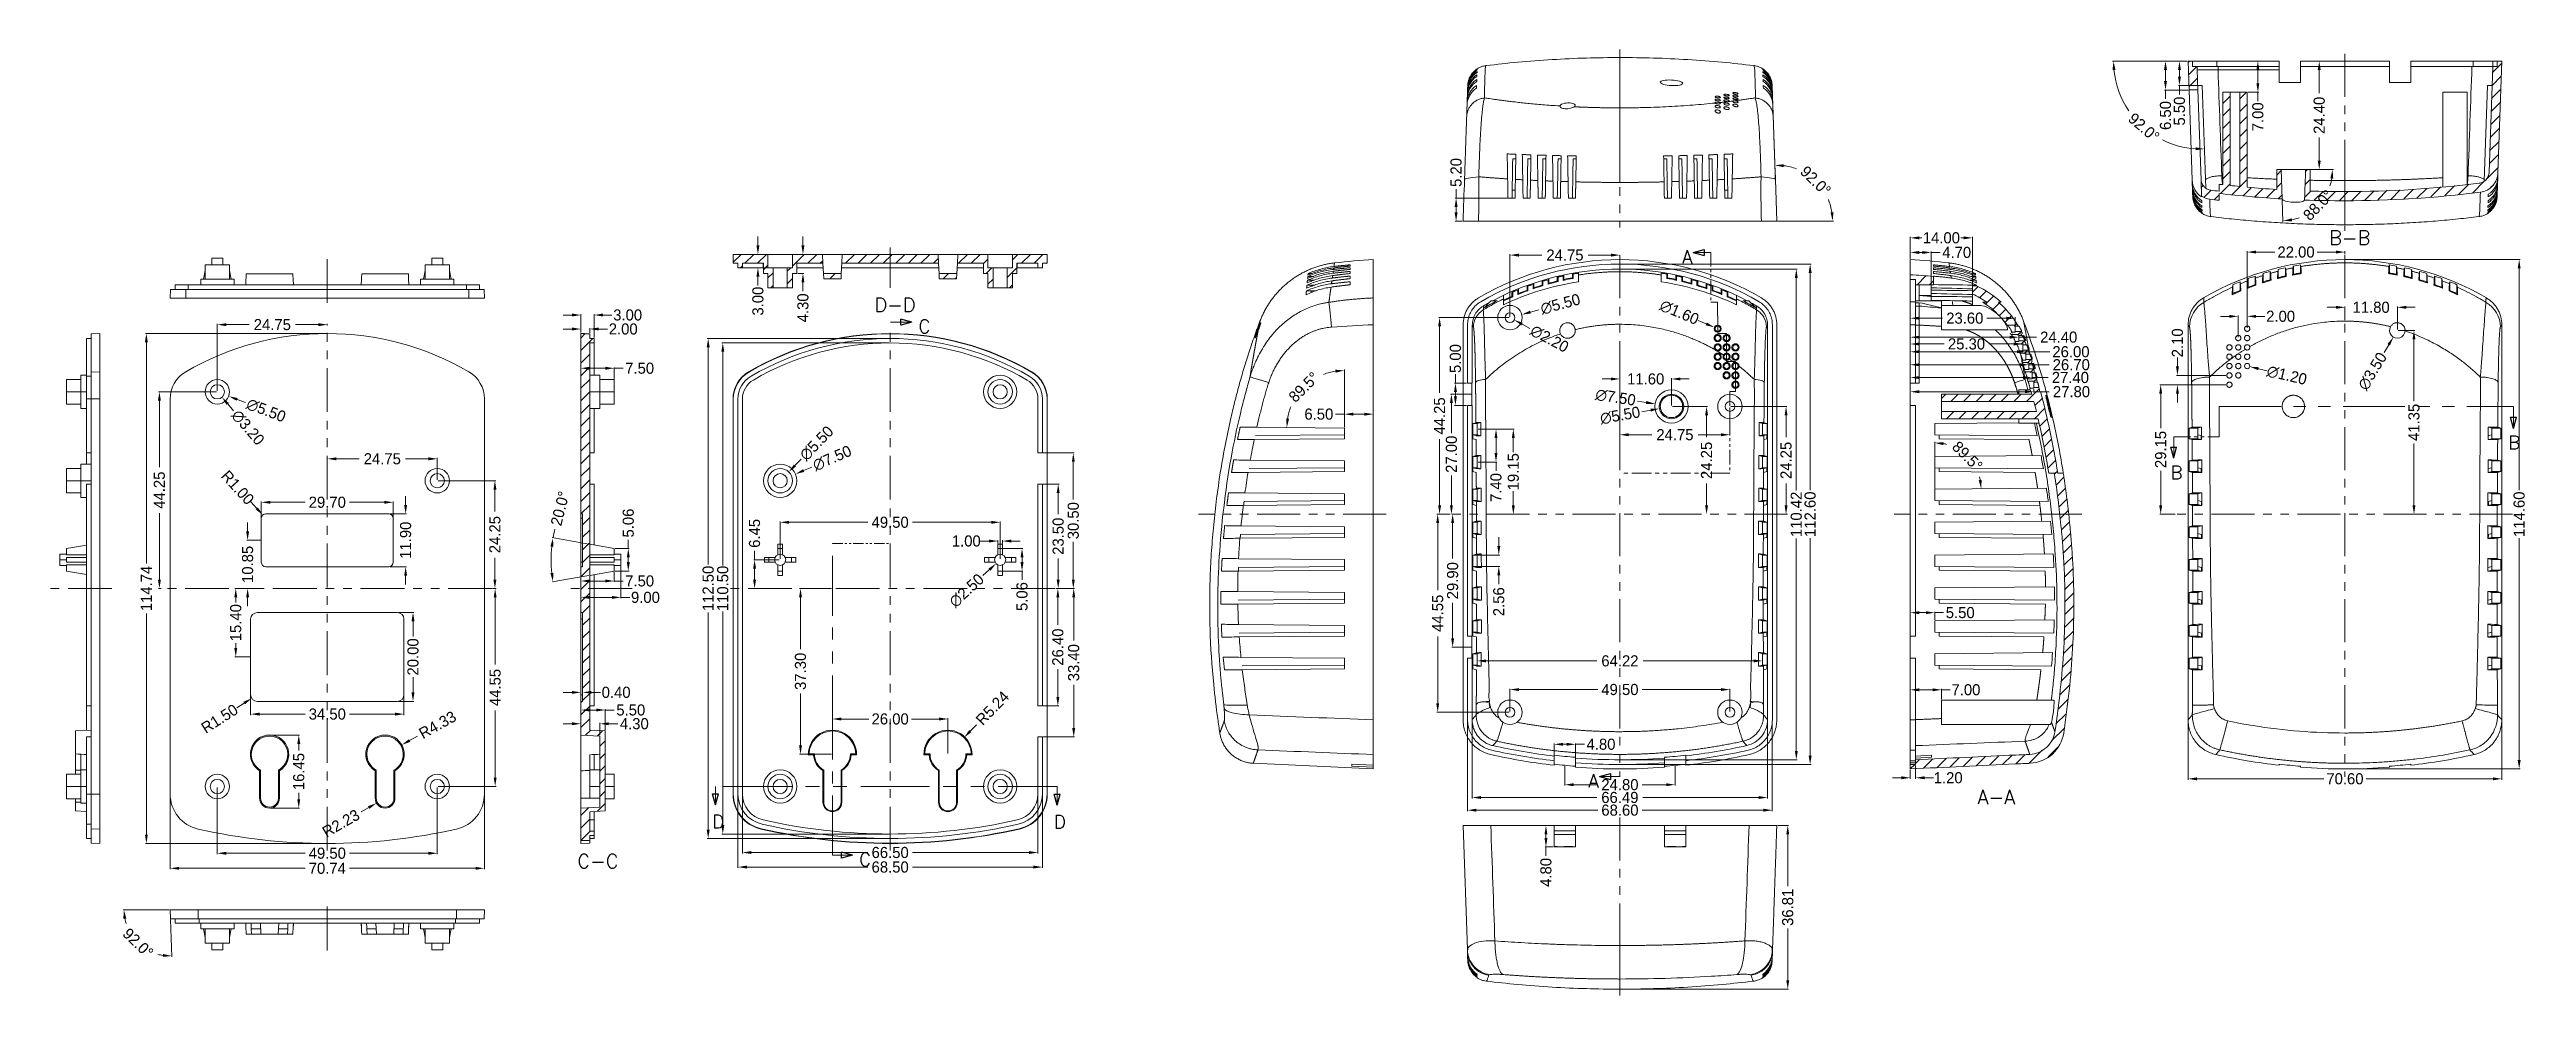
# Model space of a CAD drawing. Extents: x -222 to 335, y 201 to 414.
import ezdxf

# ---------------------------------------------------------------- set-up
doc = ezdxf.new("R2010")
doc.units = 0
doc.header["$MEASUREMENT"] = 0
doc.linetypes.add('PHANTOM', pattern=[2.5, 1.25, -0.25, 0.25, -0.25, 0.25, -0.25])
for name, color, linetype in [('10', 7, 'Continuous'), ('20', 7, 'Continuous'), ('TOP', 7, 'Continuous')]:
    doc.layers.add(name, color=color, linetype=linetype)
doc.styles.add('blockfont', font='simplex.shx', dxfattribs={"bigfont": 'bigfont'})
doc.dimstyles.get("Standard").update_dxf_attribs({"dimtxt": 0.18, "dimasz": 0.18, "dimexe": 0.18, "dimexo": 0.0625, "dimgap": 0.09, "dimtad": 0, "dimtih": 1, "dimtoh": 1, "dimdec": 4, "dimzin": 0, "dimdsep": 46, "dimtxsty": 'Standard', "dimcen": 0.09, "dimadec": 0, "dimazin": 0, "dimtfac": 1, "dimtdec": 4, "dimtofl": 0, "dimtmove": 0, "dimatfit": 3, "dimfxl": 0, "dimtolj": 1, "dimtzin": 0, "dimarcsym": 0})

msp = doc.modelspace()

# ---------------------------------------------------------------- texts
at = {"layer": 'TOP', "color": 1, "linetype": 'Continuous', "lineweight": 9, "line_spacing_factor": 0.903614, "style": 'blockfont'}
for s, insert, char_height, attachment_point in [('\\W01.000; \\H3.17;B-B\\H3.17;', (294.589, 370.349), 3.175, 8), ('\\W01.000;A', (145.413, 366.099), 3, 7), ('\\W01.000; \\H3.17;D-D\\H3.17;', (-32.819, 355.248), 3.175, 8), ('\\W01.000;C', (-26.455, 350.464), 3, 7), ('\\W01.000;B', (331.322, 324.369), 3, 7), ('\\W01.000;B', (255.313, 317.579), 3, 7), ('\\W01.000;A', (124.313, 248.224), 3, 7), ('\\W01.000; \\H3.17;A-A\\H3.17;', (215.033, 244.491), 3.175, 8), ('\\W01.000;D', (-72.855, 239.036), 3, 7), ('\\W01.000;D', (4.03, 238.971), 3, 7), ('\\W01.000; \\H3.17;C-C\\H3.17;', (-99.683, 230.069), 3.175, 8), ('\\W01.000;C', (-39.808, 230.503), 3, 7)]:
    msp.add_mtext(s, dxfattribs=dict(at, insert=insert, char_height=char_height, attachment_point=attachment_point))

# ---------------------------------------------------------------- blocks, each defined once
blk = doc.blocks.new('HATCH1')
at = {"color": 200, "linetype": 'Continuous'}
for p, q in [((198.29, 361.34), (200.3, 363.35)), ((201.08, 361.3), (201.97, 362.19)), ((210.77, 359.68), (212.03, 360.93)), ((212.35, 358.43), (213.84, 359.91)), ((213.72, 356.96), (214.14, 357.39)), ((214.14, 357.39), (215.52, 358.76)), ((215.32, 355.74), (216.8, 357.22)), ((216.97, 357.39), (217.09, 357.51)), ((216.78, 354.37), (218.24, 355.83)), ((218.08, 352.84), (219.55, 354.31)), ((219.55, 354.31), (219.55, 354.31)), ((220.14, 352.07), (220.72, 352.65)), ((220.88, 349.98), (221.29, 350.4)), ((221.29, 350.4), (221.74, 350.84)), ((221.63, 347.91), (222.47, 348.75)), ((222.36, 345.81), (223.17, 346.62)), ((223.08, 343.7), (223.48, 344.1)), ((223.48, 344.1), (223.91, 344.53)), ((223.8, 341.6), (224.52, 342.31)), ((224.49, 339.46), (225.16, 340.13)), ((203.77, 335.72), (204.75, 336.7)), ((205.93, 335.05), (207.58, 336.7)), ((208.76, 335.05), (210.41, 336.7)), ((211.59, 335.05), (213.24, 336.7)), ((214.42, 335.05), (216.07, 336.7)), ((217.25, 335.05), (218.9, 336.7)), ((220.08, 335.05), (221.73, 336.7)), ((222.91, 335.05), (225.21, 337.35)), ((224.82, 334.14), (226.45, 335.76)), ((225.21, 337.35), (225.78, 337.92)), ((204.9, 331.2), (206.55, 332.85)), ((207.73, 331.2), (209.38, 332.85)), ((210.56, 331.2), (212.21, 332.85)), ((213.39, 331.2), (215.04, 332.85)), ((216.22, 331.2), (217.87, 332.85)), ((219.05, 331.2), (220.7, 332.85)), ((221.88, 331.2), (223.53, 332.85)), ((224.71, 331.2), (226.99, 333.48)), ((225.89, 329.55), (227.54, 331.2)), ((226.38, 327.22), (228.09, 328.91)), ((226.88, 324.88), (228.56, 326.56)), ((227.3, 322.48), (229, 324.17)), ((227.73, 320.08), (229.44, 321.79)), ((229.21, 318.73), (229.41, 318.93)), ((229.41, 318.93), (229.88, 319.4)), ((229.58, 316.27), (231.33, 318.02)), ((229.92, 313.79), (231.69, 315.55)), ((230.23, 311.27), (232.03, 313.06)), ((230.52, 308.73), (232.32, 310.53)), ((230.78, 306.16), (232.6, 307.99)), ((231, 303.56), (232.84, 305.4)), ((231.19, 300.92), (233.06, 302.79)), ((231.34, 298.25), (231.7, 298.61)), ((231.41, 295.49), (233.37, 297.44)), ((231.7, 298.61), (233.24, 300.14)), ((231.49, 292.73), (233.44, 294.68)), ((231.56, 289.98), (233.51, 291.92)), ((231.44, 284.21), (233.5, 286.26)), ((231.52, 287.12), (233.58, 289.17)), ((231.2, 278.31), (233.33, 280.44)), ((231.36, 281.3), (233.42, 283.35)), ((230.7, 272.15), (232.88, 274.34)), ((230.95, 275.23), (233.13, 277.42)), ((229.96, 265.77), (232.28, 268.08)), ((230.38, 269.01), (232.63, 271.26)), ((229.54, 262.52), (231.86, 264.83)), ((223.5, 253.66), (226.46, 256.62)), ((227.81, 255.14), (229.98, 257.3)), ((228.65, 258.8), (231.44, 261.59)), ((196.77, 252.4), (197.77, 253.4)), ((197.97, 253.6), (198.87, 254.5)), ((199.74, 252.54), (201.84, 254.64)), ((202.71, 252.68), (204.81, 254.78)), ((205.68, 252.82), (207.78, 254.92)), ((208.65, 252.96), (210.76, 255.06)), ((211.62, 253.1), (213.73, 255.2)), ((214.59, 253.24), (216.7, 255.34)), ((217.56, 253.38), (219.67, 255.48)), ((220.53, 253.52), (222.64, 255.62))]:
    blk.add_line(p, q, dxfattribs=at)
blk = doc.blocks.new('HATCH3')
at = {"color": 200, "linetype": 'Continuous'}
for p, q in [((259.3, 418.04), (259.62, 418.36)), ((259.39, 415.31), (261.25, 417.16)), ((259.49, 412.58), (261.42, 414.51)), ((327.7, 412.87), (329.77, 414.94)), ((327.8, 415.8), (329.87, 417.87)), ((267.09, 408.86), (268.74, 410.51)), ((267.09, 406.04), (268.74, 407.69)), ((270.94, 409.88), (272.42, 411.36)), ((270.94, 407.06), (272.59, 408.7)), ((327.5, 407.02), (329.57, 409.09)), ((327.6, 409.95), (329.67, 412.02)), ((267.09, 403.21), (268.74, 404.86)), ((267.09, 400.38), (268.74, 402.03)), ((270.94, 404.23), (272.59, 405.88)), ((270.94, 401.4), (272.59, 403.05)), ((327.3, 401.17), (329.37, 403.24)), ((327.4, 404.09), (329.47, 406.16)), ((267.09, 397.56), (268.74, 399.2)), ((267.09, 394.73), (268.74, 396.38)), ((270.94, 398.58), (272.59, 400.22)), ((270.94, 395.75), (272.59, 397.4)), ((327.1, 395.31), (329.17, 397.38)), ((327.2, 398.24), (329.27, 400.31)), ((262.26, 389.91), (262.7, 390.34)), ((266.57, 388.55), (268.74, 390.72)), ((267.09, 391.9), (268.74, 393.55)), ((269.13, 388.29), (272.59, 391.74)), ((270.94, 392.92), (272.59, 394.57)), ((279.24, 392.73), (280.25, 393.74)), ((279.24, 389.9), (280.34, 391.01)), ((285.62, 390.63), (286.74, 391.74)), ((285.72, 393.56), (286.13, 393.96)), ((317.04, 388.09), (319.33, 390.37)), ((320.16, 388.38), (322.45, 390.67)), ((323.29, 388.68), (325.96, 391.35)), ((326.53, 391.91), (329.07, 394.46)), ((327.45, 390.01), (328, 390.56)), ((262.87, 387.69), (264.49, 389.31)), ((265.18, 387.17), (266.27, 388.26)), ((271.7, 388.03), (273.59, 389.91)), ((274.3, 387.79), (276.2, 389.7)), ((276.93, 387.6), (278.84, 389.51)), ((279.57, 387.41), (280.44, 388.28)), ((285.52, 387.7), (286.94, 389.12)), ((287.7, 387.04), (289.7, 389.05)), ((290.46, 386.98), (292.5, 389.01)), ((293.26, 386.95), (295.33, 389.02)), ((296.13, 386.99), (298.25, 389.11)), ((299.05, 387.08), (301.17, 389.2)), ((301.97, 387.17), (304.1, 389.29)), ((304.89, 387.26), (307.02, 389.39)), ((307.81, 387.35), (309.95, 389.49)), ((310.79, 387.5), (313.08, 389.79)), ((313.92, 387.8), (316.2, 390.08))]:
    blk.add_line(p, q, dxfattribs=at)
blk = doc.blocks.new('HATCH5')
at = {"color": 200, "linetype": 'Continuous'}
for p, q in [((175.77, 143.53), (176.76, 144.52)), ((175.77, 140.71), (178.5, 143.43)), ((175.77, 137.88), (177.77, 139.88)), ((175.77, 135.05), (177.77, 137.05)), ((175.77, 132.23), (177.77, 134.22)), ((175.77, 129.4), (177.77, 131.4)), ((175.77, 126.57), (177.77, 128.57)), ((175.77, 123.74), (177.77, 125.74)), ((175.77, 120.92), (177.77, 122.92)), ((175.77, 118.09), (177.77, 120.09)), ((175.77, 115.26), (177.77, 117.26)), ((175.77, 112.44), (177.77, 114.43)), ((175.77, 109.61), (177.77, 111.61)), ((175.77, 106.78), (177.77, 108.78)), ((175.8, 103.98), (177.77, 105.95)), ((176.17, 101.53), (177.77, 103.13)), ((176.17, 98.7), (177.77, 100.3)), ((176.17, 95.87), (177.58, 97.28)), ((177.58, 97.28), (177.77, 97.47)), ((175.77, 89.82), (177.77, 91.82)), ((176.17, 93.05), (177.77, 94.65)), ((175.77, 86.99), (177.77, 88.99)), ((175.77, 84.17), (177.77, 86.16)), ((176.17, 81.74), (177.77, 83.34)), ((176.17, 78.91), (177.77, 80.51)), ((176.17, 76.08), (177.77, 77.68)), ((176.17, 73.26), (177.77, 74.86)), ((176.17, 70.43), (177.77, 72.03)), ((176.17, 67.6), (177.77, 69.2)), ((175.77, 61.55), (176, 61.78)), ((176.17, 64.78), (177.77, 66.38)), ((176.17, 61.95), (177.77, 63.55)), ((175.77, 58.72), (177.77, 60.72)), ((175.77, 55.9), (177.77, 57.89)), ((176.85, 54.15), (178, 55.29)), ((179.54, 54.01), (180.68, 55.15)), ((180.07, 51.71), (181.27, 52.91)), ((180.07, 48.88), (181.27, 50.08)), ((180.07, 46.06), (181.27, 47.26)), ((180.07, 43.23), (181.27, 44.43)), ((180.07, 40.4), (181.27, 41.6)), ((175.77, 36.11), (177.51, 37.85)), ((175.77, 33.28), (177.77, 35.28)), ((179.55, 37.06), (181.27, 38.77)), ((175.77, 30.45), (177.9, 32.58))]:
    blk.add_line(p, q, dxfattribs=at)
blk = doc.blocks.new('HATCH7')
at = {"color": 200, "linetype": 'Continuous'}
for p, q in [((210.08, 170.97), (211.87, 172.75)), ((211.69, 169.75), (212.14, 170.2)), ((212.7, 170.75), (214.7, 172.75)), ((215.52, 170.75), (217.53, 172.75)), ((216.89, 169.29), (217.89, 170.29)), ((217.89, 167.46), (219.04, 168.61)), ((222.24, 168.98), (223.01, 169.75)), ((222.24, 166.15), (223.39, 167.3)), ((223.39, 170.13), (226.02, 172.75)), ((226.84, 170.75), (228.85, 172.75)), ((229.67, 170.75), (230.24, 171.32)), ((231.83, 167.25), (233.03, 168.45)), ((235.33, 170.75), (237.34, 172.75)), ((238.16, 170.75), (240.17, 172.75)), ((240.99, 170.75), (243, 172.75)), ((243.82, 170.75), (245.83, 172.75)), ((246.65, 170.75), (248.66, 172.75)), ((249.48, 170.75), (251.49, 172.75)), ((252.31, 170.75), (254.31, 172.75)), ((255.14, 170.75), (256.21, 171.82)), ((257.3, 167.25), (258.5, 168.45)), ((260.13, 167.25), (260.34, 167.46)), ((260.8, 170.75), (262.8, 172.75)), ((263.63, 170.75), (265.63, 172.75)), ((266.39, 170.68), (267.39, 171.68)), ((266.99, 168.45), (268.29, 169.75)), ((271.74, 167.54), (273.89, 169.69)), ((272.89, 171.52), (274.12, 172.75)), ((274.95, 170.75), (276.95, 172.75)), ((277.78, 170.75), (279.78, 172.75)), ((279.61, 169.75), (279.64, 169.78)), ((280.61, 170.75), (280.69, 170.83)), ((218.51, 165.25), (219.04, 165.78)), ((267.39, 166.02), (268.54, 167.17)), ((272.28, 165.25), (272.89, 165.86))]:
    blk.add_line(p, q, dxfattribs=at)
blk = doc.blocks.new('ASSORTED_DRAFT1')
at = {"color": 13}
for p, q in [((123.39, 244.4, 123.39), (125.89, 245.07)), ((123.39, 244.4, 123.39), (125.89, 243.73)), ((125.89, 245.07), (125.89, 243.73))]:
    blk.add_line(p, q, dxfattribs=at)
blk = doc.blocks.new('ASSORTED_DRAFT2')
at = {"color": 13}
for p, q in [((143.87, 375, 143.87), (146.37, 375.67)), ((143.87, 375, 143.87), (146.37, 374.33)), ((146.37, 375.67), (146.37, 374.33))]:
    blk.add_line(p, q, dxfattribs=at)
blk = doc.blocks.new('ASSORTED_DRAFT3')
at = {"color": 13}
for p, q in [((344.35, 325.96, 344.35), (343.68, 328.46)), ((343.68, 328.46), (345.02, 328.46)), ((344.35, 325.96, 344.35), (345.02, 328.46))]:
    blk.add_line(p, q, dxfattribs=at)
blk = doc.blocks.new('ASSORTED_DRAFT4')
at = {"color": 13}
for p, q in [((244.83, 319.13, 244.83), (244.16, 321.63)), ((244.16, 321.63), (245.5, 321.63)), ((244.83, 319.13, 244.83), (245.5, 321.63))]:
    blk.add_line(p, q, dxfattribs=at)
blk = doc.blocks.new('ASSORTED_DRAFT5')
at = {"color": 13}
for p, q in [((253.49, 152.55, 253.49), (250.99, 153.22)), ((250.99, 151.88), (250.99, 153.22)), ((253.49, 152.55, 253.49), (250.99, 151.88))]:
    blk.add_line(p, q, dxfattribs=at)
blk = doc.blocks.new('ASSORTED_DRAFT6')
at = {"color": 13}
for p, q in [((240.39, 21.81, 240.39), (237.89, 22.48)), ((237.89, 21.14), (237.89, 22.48)), ((240.39, 21.81, 240.39), (237.89, 21.14))]:
    blk.add_line(p, q, dxfattribs=at)
blk = doc.blocks.new('ASSORTED_DRAFT7')
at = {"color": 13}
for p, q in [((288.76, 34.63, 288.76), (288.09, 37.13)), ((288.09, 37.13), (289.43, 37.13)), ((288.76, 34.63, 288.76), (289.43, 37.13))]:
    blk.add_line(p, q, dxfattribs=at)
blk = doc.blocks.new('ASSORTED_DRAFT8')
at = {"color": 13}
for p, q in [((202.02, 34.63, 202.02), (201.35, 37.13)), ((201.35, 37.13), (202.69, 37.13)), ((202.02, 34.63, 202.02), (202.69, 37.13))]:
    blk.add_line(p, q, dxfattribs=at)
blk = doc.blocks.new('*D12')
at = {"color": 4, "linetype": 'Continuous', "lineweight": 9}
for p, q in [((259.29, 263.23), (259.29, 249.97)), ((329.89, 263.23), (329.89, 249.97)), ((261.29, 250.17), (289.81, 250.17)), ((327.89, 250.17), (299.37, 250.17))]:
    blk.add_line(p, q, dxfattribs=at)
for points in [[(261.29, 250.5), (261.29, 249.83), (259.29, 250.17)], [(327.89, 250.5), (327.89, 249.83), (329.89, 250.17)]]:
    blk.add_solid(points, dxfattribs=at)
at = {"layer": 'Defpoints', "color": 0, "linetype": 'Continuous', "lineweight": 9}
for p in [(259.29, 263.43), (329.89, 263.43), (329.89, 250.17)]:
    blk.add_point(p, dxfattribs=at)
at = {"color": 3, "linetype": 'Continuous', "lineweight": 9, "insert": (294.59, 250.17), "char_height": 2.5, "attachment_point": 5}
blk.add_mtext('\\A1;70.60', dxfattribs=at)
blk = doc.blocks.new('*D13')
at = {"color": 4, "linetype": 'Continuous', "lineweight": 9}
for p, q in [((294.79, 367), (334.01, 367)), ((333.81, 365), (333.81, 315.11)), ((333.81, 254.4), (333.81, 304.29)), ((294.79, 252.4), (334.01, 252.4))]:
    blk.add_line(p, q, dxfattribs=at)
for points in [[(333.47, 365), (334.14, 365), (333.81, 367)], [(333.47, 254.4), (334.14, 254.4), (333.81, 252.4)]]:
    blk.add_solid(points, dxfattribs=at)
at = {"layer": 'Defpoints', "color": 0, "linetype": 'Continuous', "lineweight": 9}
for p in [(294.59, 367), (294.59, 252.4), (333.81, 252.4)]:
    blk.add_point(p, dxfattribs=at)
at = {"color": 3, "linetype": 'Continuous', "lineweight": 9, "insert": (333.81, 309.7), "char_height": 2.5, "attachment_point": 5, "rotation": 90}
blk.add_mtext('\\A1;114.60', dxfattribs=at)
blk = doc.blocks.new('*D14')
at = {"color": 4, "linetype": 'Continuous', "lineweight": 9}
for p, q in [((267.79, 338.85), (252.93, 338.85)), ((253.13, 336.85), (253.13, 329.06)), ((253.13, 311.7), (253.13, 319.49)), ((256.36, 309.7), (252.93, 309.7))]:
    blk.add_line(p, q, dxfattribs=at)
for points in [[(252.79, 336.85), (253.46, 336.85), (253.13, 338.85)], [(252.79, 311.7), (253.46, 311.7), (253.13, 309.7)]]:
    blk.add_solid(points, dxfattribs=at)
at = {"layer": 'Defpoints', "color": 0, "linetype": 'Continuous', "lineweight": 9}
for p in [(253.13, 338.85), (267.99, 338.85), (256.56, 309.7)]:
    blk.add_point(p, dxfattribs=at)
at = {"color": 3, "linetype": 'Continuous', "lineweight": 9, "insert": (253.13, 324.27), "char_height": 2.5, "attachment_point": 5, "rotation": 90}
blk.add_mtext('\\A1;29.15', dxfattribs=at)
blk = doc.blocks.new('*D15')
at = {"color": 4, "linetype": 'Continuous', "lineweight": 9}
for p, q in [((267.79, 340.95), (256.7, 340.95)), ((256.9, 342.95), (256.9, 344.95)), ((267.79, 338.85), (256.7, 338.85)), ((256.9, 336.85), (256.9, 334.85))]:
    blk.add_line(p, q, dxfattribs=at)
for points in [[(256.57, 342.95), (257.23, 342.95), (256.9, 340.95)], [(256.57, 336.85), (257.23, 336.85), (256.9, 338.85)]]:
    blk.add_solid(points, dxfattribs=at)
at = {"layer": 'Defpoints', "color": 0, "linetype": 'Continuous', "lineweight": 9}
for p in [(256.9, 340.95), (267.99, 340.95), (267.99, 338.85)]:
    blk.add_point(p, dxfattribs=at)
at = {"color": 3, "linetype": 'Continuous', "lineweight": 9, "insert": (256.9, 348.27), "char_height": 2.5, "attachment_point": 5, "rotation": 90}
blk.add_mtext('\\A1;2.10', dxfattribs=at)
blk = doc.blocks.new('*D16')
at = {"color": 4, "linetype": 'Continuous', "lineweight": 9}
for p, q in [((272.59, 351.65), (272.59, 368.89)), ((274.59, 368.69), (278.81, 368.69)), ((292.59, 368.69), (288.37, 368.69)), ((294.59, 368.21), (294.59, 368.89))]:
    blk.add_line(p, q, dxfattribs=at)
for points in [[(274.59, 369.03), (274.59, 368.36), (272.59, 368.69)], [(292.59, 369.03), (292.59, 368.36), (294.59, 368.69)]]:
    blk.add_solid(points, dxfattribs=at)
at = {"layer": 'Defpoints', "color": 0, "linetype": 'Continuous', "lineweight": 9}
for p in [(294.59, 368.69), (294.59, 368.01), (272.59, 351.45)]:
    blk.add_point(p, dxfattribs=at)
at = {"color": 3, "linetype": 'Continuous', "lineweight": 9, "insert": (283.59, 368.69), "char_height": 2.5, "attachment_point": 5}
blk.add_mtext('\\A1;22.00', dxfattribs=at)
blk = doc.blocks.new('*D17')
at = {"color": 4, "linetype": 'Continuous', "lineweight": 9}
for p, q in [((268.59, 354.23), (266.59, 354.23)), ((270.59, 349.55), (270.59, 354.43)), ((272.59, 351.65), (272.59, 354.43)), ((274.59, 354.23), (276.59, 354.23))]:
    blk.add_line(p, q, dxfattribs=at)
for points in [[(268.59, 354.56), (268.59, 353.9), (270.59, 354.23)], [(274.59, 354.56), (274.59, 353.9), (272.59, 354.23)]]:
    blk.add_solid(points, dxfattribs=at)
at = {"layer": 'Defpoints', "color": 0, "linetype": 'Continuous', "lineweight": 9}
for p in [(270.59, 354.23), (272.59, 351.45), (270.59, 349.35)]:
    blk.add_point(p, dxfattribs=at)
at = {"color": 3, "linetype": 'Continuous', "lineweight": 9, "insert": (280.12, 354.23), "char_height": 2.5, "attachment_point": 5}
blk.add_mtext('\\A1;2.00', dxfattribs=at)
blk = doc.blocks.new('*D18')
at = {"color": 4, "linetype": 'Continuous', "lineweight": 9}
blk.add_line((277.07, 341.99), (275.12, 342.45), dxfattribs=at)
blk.add_solid([(275.2, 342.78), (275.04, 342.13), (273.17, 342.91)], dxfattribs=at)
at = {"layer": 'Defpoints', "color": 0, "linetype": 'Continuous', "lineweight": 9}
for p in [(272, 343.19), (273.17, 342.91)]:
    blk.add_point(p, dxfattribs=at)
at = {"color": 3, "linetype": 'Continuous', "lineweight": 9, "insert": (281.52, 340.95), "char_height": 2.5, "attachment_point": 5, "rotation": 346.7606}
blk.add_mtext('\\A1;∅1.20', dxfattribs=at)
blk = doc.blocks.new('*D19')
at = {"color": 4, "linetype": 'Continuous', "lineweight": 9}
blk.add_line((303.4, 346.13), (304.44, 347.84), dxfattribs=at)
blk.add_solid([(304.16, 348.02), (304.73, 347.67), (305.48, 349.55)], dxfattribs=at)
at = {"layer": 'Defpoints', "color": 0, "linetype": 'Continuous', "lineweight": 9}
for p in [(307.3, 352.54), (305.48, 349.55)]:
    blk.add_point(p, dxfattribs=at)
at = {"color": 3, "linetype": 'Continuous', "lineweight": 9, "insert": (300.81, 341.87), "char_height": 2.5, "attachment_point": 5, "rotation": 58.7147}
blk.add_mtext('\\A1;∅3.50', dxfattribs=at)
blk = doc.blocks.new('*D20')
at = {"color": 4, "linetype": 'Continuous', "lineweight": 9}
for p, q in [((292.59, 356.26), (290.59, 356.26)), ((294.59, 353.36), (294.59, 356.46)), ((306.39, 351.25), (306.39, 356.46)), ((308.39, 356.26), (310.39, 356.26))]:
    blk.add_line(p, q, dxfattribs=at)
for points in [[(292.59, 356.59), (292.59, 355.93), (294.59, 356.26)], [(308.39, 356.59), (308.39, 355.93), (306.39, 356.26)]]:
    blk.add_solid(points, dxfattribs=at)
at = {"layer": 'Defpoints', "color": 0, "linetype": 'Continuous', "lineweight": 9}
for p in [(294.59, 356.26), (294.59, 353.16), (306.39, 351.05)]:
    blk.add_point(p, dxfattribs=at)
at = {"color": 3, "linetype": 'Continuous', "lineweight": 9, "insert": (300.49, 356.26), "char_height": 2.5, "attachment_point": 5}
blk.add_mtext('\\A1;11.80', dxfattribs=at)
blk = doc.blocks.new('*D21')
at = {"color": 4, "linetype": 'Continuous', "lineweight": 9}
for p, q in [((306.59, 351.05), (310.33, 351.05)), ((310.13, 349.05), (310.13, 335.16)), ((310.13, 311.7), (310.13, 325.59)), ((306.59, 309.7), (310.33, 309.7))]:
    blk.add_line(p, q, dxfattribs=at)
for points in [[(309.8, 349.05), (310.46, 349.05), (310.13, 351.05)], [(309.8, 311.7), (310.46, 311.7), (310.13, 309.7)]]:
    blk.add_solid(points, dxfattribs=at)
at = {"layer": 'Defpoints', "color": 0, "linetype": 'Continuous', "lineweight": 9}
for p in [(306.39, 351.05), (306.39, 309.7), (310.13, 309.7)]:
    blk.add_point(p, dxfattribs=at)
at = {"color": 3, "linetype": 'Continuous', "lineweight": 9, "insert": (310.13, 330.37), "char_height": 2.5, "attachment_point": 5, "rotation": 90}
blk.add_mtext('\\A1;41.35', dxfattribs=at)
blk = doc.blocks.new('*D22')
at = {"color": 4, "linetype": 'Continuous', "lineweight": 9}
for p, q in [((106.67, 265.35), (106.67, 270.45)), ((108.67, 270.25), (126.43, 270.25)), ((154.17, 270.25), (136.41, 270.25)), ((156.17, 265.35), (156.17, 270.45))]:
    blk.add_line(p, q, dxfattribs=at)
for points in [[(108.67, 270.58), (108.67, 269.92), (106.67, 270.25)], [(154.17, 270.58), (154.17, 269.92), (156.17, 270.25)]]:
    blk.add_solid(points, dxfattribs=at)
at = {"layer": 'Defpoints', "color": 0, "linetype": 'Continuous', "lineweight": 9}
for p in [(156.17, 270.25), (106.67, 265.15), (156.17, 265.15)]:
    blk.add_point(p, dxfattribs=at)
at = {"color": 3, "linetype": 'Continuous', "lineweight": 9, "insert": (131.42, 270.25), "char_height": 2.5, "attachment_point": 5}
blk.add_mtext('\\A1;49.50', dxfattribs=at)
blk = doc.blocks.new('*D24')
at = {"color": 4, "linetype": 'Continuous', "lineweight": 9}
for p, q in [((119.02, 253.01), (119.02, 248.64)), ((143.83, 253.01), (143.83, 248.64)), ((121.02, 248.84), (126.43, 248.84)), ((141.83, 248.84), (136.41, 248.84))]:
    blk.add_line(p, q, dxfattribs=at)
for points in [[(121.02, 249.18), (121.02, 248.51), (119.02, 248.84)], [(141.83, 249.18), (141.83, 248.51), (143.83, 248.84)]]:
    blk.add_solid(points, dxfattribs=at)
at = {"layer": 'Defpoints', "color": 0, "linetype": 'Continuous', "lineweight": 9}
for p in [(119.02, 253.21), (143.83, 253.21), (143.83, 248.84)]:
    blk.add_point(p, dxfattribs=at)
at = {"color": 3, "linetype": 'Continuous', "lineweight": 9, "insert": (131.42, 248.84), "char_height": 2.5, "attachment_point": 5}
blk.add_mtext('\\A1;24.80', dxfattribs=at)
blk = doc.blocks.new('*D25')
at = {"color": 4, "linetype": 'Continuous', "lineweight": 9}
for p, q in [((116.62, 255.5), (116.62, 258.14)), ((118.62, 257.94), (119.42, 257.94)), ((121.42, 255.04), (121.42, 258.14)), ((121.42, 257.94), (123.42, 257.94))]:
    blk.add_line(p, q, dxfattribs=at)
for points in [[(118.62, 258.27), (118.62, 257.6), (116.62, 257.94)], [(119.42, 258.27), (119.42, 257.6), (121.42, 257.94)]]:
    blk.add_solid(points, dxfattribs=at)
at = {"layer": 'Defpoints', "color": 0, "linetype": 'Continuous', "lineweight": 9}
for p in [(121.42, 257.94), (116.62, 255.3), (121.42, 254.84)]:
    blk.add_point(p, dxfattribs=at)
at = {"color": 3, "linetype": 'Continuous', "lineweight": 9, "insert": (127.16, 257.94), "char_height": 2.5, "attachment_point": 5}
blk.add_mtext('\\A1;4.80', dxfattribs=at)
blk = doc.blocks.new('*D26')
at = {"color": 4, "linetype": 'Continuous', "lineweight": 9}
for p, q in [((98.17, 263.28), (98.17, 245.76)), ((164.65, 263.32), (164.65, 245.76)), ((100.17, 245.96), (126.21, 245.96)), ((162.65, 245.96), (136.61, 245.96))]:
    blk.add_line(p, q, dxfattribs=at)
for points in [[(100.17, 246.29), (100.17, 245.63), (98.17, 245.96)], [(162.65, 246.29), (162.65, 245.63), (164.65, 245.96)]]:
    blk.add_solid(points, dxfattribs=at)
at = {"layer": 'Defpoints', "color": 0, "linetype": 'Continuous', "lineweight": 9}
for p in [(98.17, 263.48), (164.65, 263.52), (164.65, 245.96)]:
    blk.add_point(p, dxfattribs=at)
at = {"color": 3, "linetype": 'Continuous', "lineweight": 9, "insert": (131.41, 245.96), "char_height": 2.5, "attachment_point": 5}
blk.add_mtext('\\A1;66.49', dxfattribs=at)
blk = doc.blocks.new('*D27')
at = {"color": 4, "linetype": 'Continuous', "lineweight": 9}
for p, q in [((97.12, 263.23), (97.12, 242.91)), ((165.72, 263.23), (165.72, 242.91)), ((99.12, 243.11), (126.43, 243.11)), ((163.72, 243.11), (136.41, 243.11))]:
    blk.add_line(p, q, dxfattribs=at)
for points in [[(99.12, 243.45), (99.12, 242.78), (97.12, 243.11)], [(163.72, 243.45), (163.72, 242.78), (165.72, 243.11)]]:
    blk.add_solid(points, dxfattribs=at)
at = {"layer": 'Defpoints', "color": 0, "linetype": 'Continuous', "lineweight": 9}
for p in [(97.12, 263.43), (165.72, 263.43), (97.12, 243.11)]:
    blk.add_point(p, dxfattribs=at)
at = {"color": 3, "linetype": 'Continuous', "lineweight": 9, "insert": (131.42, 243.11), "char_height": 2.5, "attachment_point": 5}
blk.add_mtext('\\A1;68.60', dxfattribs=at)
blk = doc.blocks.new('*D28')
at = {"color": 4, "linetype": 'Continuous', "lineweight": 9}
for p, q in [((99.31, 275.97), (99.31, 276.9)), ((101.31, 276.7), (126.22, 276.7)), ((161.53, 276.7), (136.62, 276.7)), ((163.53, 275.97), (163.53, 276.9))]:
    blk.add_line(p, q, dxfattribs=at)
for points in [[(101.31, 277.03), (101.31, 276.37), (99.31, 276.7)], [(161.53, 277.03), (161.53, 276.37), (163.53, 276.7)]]:
    blk.add_solid(points, dxfattribs=at)
at = {"layer": 'Defpoints', "color": 0, "linetype": 'Continuous', "lineweight": 9}
for p in [(99.31, 275.77), (163.53, 276.7), (163.53, 275.77)]:
    blk.add_point(p, dxfattribs=at)
at = {"color": 3, "linetype": 'Continuous', "lineweight": 9, "insert": (131.42, 276.7), "char_height": 2.5, "attachment_point": 5}
blk.add_mtext('\\A1;64.22', dxfattribs=at)
blk = doc.blocks.new('*D29')
at = {"color": 4, "linetype": 'Continuous', "lineweight": 9}
for p, q in [((129.42, 340.14), (127.42, 340.14)), ((131.42, 334.15), (131.42, 340.34)), ((143.02, 334.15), (143.02, 340.34)), ((145.02, 340.14), (147.02, 340.14))]:
    blk.add_line(p, q, dxfattribs=at)
for points in [[(129.42, 340.47), (129.42, 339.81), (131.42, 340.14)], [(145.02, 340.47), (145.02, 339.81), (143.02, 340.14)]]:
    blk.add_solid(points, dxfattribs=at)
at = {"layer": 'Defpoints', "color": 0, "linetype": 'Continuous', "lineweight": 9}
for p in [(143.02, 340.14), (131.42, 333.95), (143.02, 333.95)]:
    blk.add_point(p, dxfattribs=at)
at = {"color": 3, "linetype": 'Continuous', "lineweight": 9, "insert": (137.22, 340.14), "char_height": 2.5, "attachment_point": 5}
blk.add_mtext('\\A1;11.60', dxfattribs=at)
blk = doc.blocks.new('*D30')
at = {"color": 4, "linetype": 'Continuous', "lineweight": 9}
for p, q in [((97.92, 336.7), (93.3, 336.7)), ((93.5, 334.7), (93.5, 327.98)), ((93.5, 311.7), (93.5, 318.42)), ((93.59, 309.7), (93.7, 309.7))]:
    blk.add_line(p, q, dxfattribs=at)
for points in [[(93.16, 334.7), (93.83, 334.7), (93.5, 336.7)], [(93.16, 311.7), (93.83, 311.7), (93.5, 309.7)]]:
    blk.add_solid(points, dxfattribs=at)
at = {"layer": 'Defpoints', "color": 0, "linetype": 'Continuous', "lineweight": 9}
for p in [(93.5, 336.7), (98.12, 336.7), (93.39, 309.7)]:
    blk.add_point(p, dxfattribs=at)
at = {"color": 3, "linetype": 'Continuous', "lineweight": 9, "insert": (93.5, 323.2), "char_height": 2.5, "attachment_point": 5, "rotation": 90}
blk.add_mtext('\\A1;27.00', dxfattribs=at)
blk = doc.blocks.new('*D31')
at = {"color": 4, "linetype": 'Continuous', "lineweight": 9}
for p, q in [((94.4, 339.2), (94.4, 341.2)), ((96.92, 339.2), (94.2, 339.2)), ((94.4, 336.2), (94.4, 337.2)), ((96.92, 334.2), (94.2, 334.2))]:
    blk.add_line(p, q, dxfattribs=at)
for points in [[(94.07, 337.2), (94.74, 337.2), (94.4, 339.2)], [(94.07, 336.2), (94.74, 336.2), (94.4, 334.2)]]:
    blk.add_solid(points, dxfattribs=at)
at = {"layer": 'Defpoints', "color": 0, "linetype": 'Continuous', "lineweight": 9}
for p in [(94.4, 339.2), (97.12, 339.2), (97.12, 334.2)]:
    blk.add_point(p, dxfattribs=at)
at = {"color": 3, "linetype": 'Continuous', "lineweight": 9, "insert": (94.4, 344.73), "char_height": 2.5, "attachment_point": 5, "rotation": 90}
blk.add_mtext('\\A1;5.00', dxfattribs=at)
blk = doc.blocks.new('*D32')
at = {"color": 4, "linetype": 'Continuous', "lineweight": 9}
for p, q in [((93.59, 309.7), (93.97, 309.7)), ((93.77, 307.7), (93.77, 299.74)), ((93.77, 281.8), (93.77, 289.76)), ((97.92, 279.8), (93.57, 279.8))]:
    blk.add_line(p, q, dxfattribs=at)
for points in [[(93.44, 307.7), (94.11, 307.7), (93.77, 309.7)], [(93.44, 281.8), (94.11, 281.8), (93.77, 279.8)]]:
    blk.add_solid(points, dxfattribs=at)
at = {"layer": 'Defpoints', "color": 0, "linetype": 'Continuous', "lineweight": 9}
for p in [(93.39, 309.7), (93.77, 279.8), (98.12, 279.8)]:
    blk.add_point(p, dxfattribs=at)
at = {"color": 3, "linetype": 'Continuous', "lineweight": 9, "insert": (93.77, 294.75), "char_height": 2.5, "attachment_point": 5, "rotation": 90}
blk.add_mtext('\\A1;29.90', dxfattribs=at)
blk = doc.blocks.new('*D33')
at = {"color": 4, "linetype": 'Continuous', "lineweight": 9}
for p, q in [((106.67, 354.15), (106.67, 368.21)), ((108.67, 368.01), (113.85, 368.01)), ((129.42, 368.01), (124.25, 368.01))]:
    blk.add_line(p, q, dxfattribs=at)
for points in [[(108.67, 368.34), (108.67, 367.67), (106.67, 368.01)], [(129.42, 368.34), (129.42, 367.67), (131.42, 368.01)]]:
    blk.add_solid(points, dxfattribs=at)
at = {"layer": 'Defpoints', "color": 0, "linetype": 'Continuous', "lineweight": 9}
for p in [(131.42, 368.01), (131.42, 368.01), (106.67, 353.95)]:
    blk.add_point(p, dxfattribs=at)
at = {"color": 3, "linetype": 'Continuous', "lineweight": 9, "insert": (119.05, 368.01), "char_height": 2.5, "attachment_point": 5}
blk.add_mtext('\\A1;24.75', dxfattribs=at)
blk = doc.blocks.new('*D34')
at = {"color": 4, "linetype": 'Continuous', "lineweight": 9}
for p, q in [((131.42, 339.94), (131.42, 327.39)), ((156.17, 333.75), (156.17, 327.39)), ((133.42, 327.59), (138.6, 327.59)), ((154.17, 327.59), (149, 327.59))]:
    blk.add_line(p, q, dxfattribs=at)
for points in [[(133.42, 327.92), (133.42, 327.25), (131.42, 327.59)], [(154.17, 327.92), (154.17, 327.25), (156.17, 327.59)]]:
    blk.add_solid(points, dxfattribs=at)
at = {"layer": 'Defpoints', "color": 0, "linetype": 'Continuous', "lineweight": 9}
for p in [(131.42, 340.14), (156.17, 333.95), (131.42, 327.59)]:
    blk.add_point(p, dxfattribs=at)
at = {"color": 3, "linetype": 'Continuous', "lineweight": 9, "insert": (143.8, 327.59), "char_height": 2.5, "attachment_point": 5}
blk.add_mtext('\\A1;24.75', dxfattribs=at)
blk = doc.blocks.new('*D35')
at = {"color": 4, "linetype": 'Continuous', "lineweight": 9}
for p, q in [((143.22, 333.95), (151.12, 333.95)), ((150.92, 331.95), (150.92, 327.02)), ((150.92, 311.7), (150.92, 316.62))]:
    blk.add_line(p, q, dxfattribs=at)
for points in [[(150.59, 331.95), (151.26, 331.95), (150.92, 333.95)], [(150.59, 311.7), (151.26, 311.7), (150.92, 309.7)]]:
    blk.add_solid(points, dxfattribs=at)
at = {"layer": 'Defpoints', "color": 0, "linetype": 'Continuous', "lineweight": 9}
for p in [(143.02, 333.95), (150.92, 309.7), (150.92, 309.7)]:
    blk.add_point(p, dxfattribs=at)
at = {"color": 3, "linetype": 'Continuous', "lineweight": 9, "insert": (150.92, 321.82), "char_height": 2.5, "attachment_point": 5, "rotation": 90}
blk.add_mtext('\\A1;24.25', dxfattribs=at)
blk = doc.blocks.new('*D36')
at = {"color": 4, "linetype": 'Continuous', "lineweight": 9}
for p, q in [((106.47, 353.95), (90.63, 353.95)), ((90.83, 351.95), (90.83, 337.02)), ((90.83, 311.7), (90.83, 326.62)), ((93.19, 309.7), (90.63, 309.7))]:
    blk.add_line(p, q, dxfattribs=at)
for points in [[(90.5, 351.95), (91.17, 351.95), (90.83, 353.95)], [(90.5, 311.7), (91.17, 311.7), (90.83, 309.7)]]:
    blk.add_solid(points, dxfattribs=at)
at = {"layer": 'Defpoints', "color": 0, "linetype": 'Continuous', "lineweight": 9}
for p in [(90.83, 353.95), (106.67, 353.95), (93.39, 309.7)]:
    blk.add_point(p, dxfattribs=at)
at = {"color": 3, "linetype": 'Continuous', "lineweight": 9, "insert": (90.83, 331.82), "char_height": 2.5, "attachment_point": 5, "rotation": 90}
blk.add_mtext('\\A1;44.25', dxfattribs=at)
blk = doc.blocks.new('*D37')
at = {"color": 4, "linetype": 'Continuous', "lineweight": 9}
for p, q in [((156.37, 333.95), (169.01, 333.95)), ((168.81, 331.95), (168.81, 327.02)), ((168.81, 311.7), (168.81, 316.62)), ((168.96, 309.7), (168.61, 309.7))]:
    blk.add_line(p, q, dxfattribs=at)
for points in [[(168.48, 331.95), (169.14, 331.95), (168.81, 333.95)], [(168.48, 311.7), (169.14, 311.7), (168.81, 309.7)]]:
    blk.add_solid(points, dxfattribs=at)
at = {"layer": 'Defpoints', "color": 0, "linetype": 'Continuous', "lineweight": 9}
for p in [(156.17, 333.95), (168.81, 333.95), (169.16, 309.7)]:
    blk.add_point(p, dxfattribs=at)
at = {"color": 3, "linetype": 'Continuous', "lineweight": 9, "insert": (168.81, 321.82), "char_height": 2.5, "attachment_point": 5, "rotation": 90}
blk.add_mtext('\\A1;24.25', dxfattribs=at)
blk = doc.blocks.new('*D38')
at = {"color": 4, "linetype": 'Continuous', "lineweight": 9}
for p, q in [((93.19, 309.7), (90.21, 309.7)), ((90.41, 307.7), (90.41, 292.62)), ((90.41, 267.15), (90.41, 282.22)), ((106.47, 265.15), (90.21, 265.15))]:
    blk.add_line(p, q, dxfattribs=at)
for points in [[(90.07, 307.7), (90.74, 307.7), (90.41, 309.7)], [(90.07, 267.15), (90.74, 267.15), (90.41, 265.15)]]:
    blk.add_solid(points, dxfattribs=at)
at = {"layer": 'Defpoints', "color": 0, "linetype": 'Continuous', "lineweight": 9}
for p in [(93.39, 309.7), (90.41, 265.15), (106.67, 265.15)]:
    blk.add_point(p, dxfattribs=at)
at = {"color": 3, "linetype": 'Continuous', "lineweight": 9, "insert": (90.41, 287.42), "char_height": 2.5, "attachment_point": 5, "rotation": 90}
blk.add_mtext('\\A1;44.55', dxfattribs=at)
blk = doc.blocks.new('*D39')
at = {"color": 4, "linetype": 'Continuous', "lineweight": 9}
blk.add_line((135.37, 335.18), (137.35, 334.86), dxfattribs=at)
blk.add_solid([(137.4, 335.19), (137.29, 334.53), (139.32, 334.54)], dxfattribs=at)
at = {"layer": 'Defpoints', "color": 0, "linetype": 'Continuous', "lineweight": 9}
for p in [(139.32, 334.54), (146.73, 333.35)]:
    blk.add_point(p, dxfattribs=at)
at = {"color": 3, "linetype": 'Continuous', "lineweight": 9, "insert": (130.44, 335.97), "char_height": 2.5, "attachment_point": 5, "rotation": 350.8816}
blk.add_mtext('\\A1;∅7.50', dxfattribs=at)
blk = doc.blocks.new('*D40')
at = {"color": 4, "linetype": 'Continuous', "lineweight": 9}
blk.add_line((136.37, 332.78), (138.34, 333.13), dxfattribs=at)
blk.add_solid([(138.29, 333.46), (138.4, 332.8), (140.31, 333.47)], dxfattribs=at)
at = {"layer": 'Defpoints', "color": 0, "linetype": 'Continuous', "lineweight": 9}
for p in [(140.31, 333.47), (145.73, 334.42)]:
    blk.add_point(p, dxfattribs=at)
at = {"color": 3, "linetype": 'Continuous', "lineweight": 9, "insert": (131.46, 331.92), "char_height": 2.5, "attachment_point": 5, "rotation": 9.9418}
blk.add_mtext('\\A1;∅5.50', dxfattribs=at)
blk = doc.blocks.new('*D41')
at = {"color": 4, "linetype": 'Continuous', "lineweight": 9}
blk.add_line((149, 353.32), (150.84, 352.54), dxfattribs=at)
blk.add_solid([(150.97, 352.85), (150.71, 352.23), (152.69, 351.76)], dxfattribs=at)
at = {"layer": 'Defpoints', "color": 0, "linetype": 'Continuous', "lineweight": 9}
for p in [(152.69, 351.76), (154.16, 351.14)]:
    blk.add_point(p, dxfattribs=at)
at = {"color": 3, "linetype": 'Continuous', "lineweight": 9, "insert": (144.79, 355.1), "char_height": 2.5, "attachment_point": 5, "rotation": 337.0855}
blk.add_mtext('\\A1;∅1.60', dxfattribs=at)
blk = doc.blocks.new('*D42')
at = {"color": 4, "linetype": 'Continuous', "lineweight": 9}
blk.add_line((113.2, 355.68), (111.26, 355.17), dxfattribs=at)
blk.add_solid([(111.18, 355.49), (111.35, 354.85), (109.33, 354.65)], dxfattribs=at)
at = {"layer": 'Defpoints', "color": 0, "linetype": 'Continuous', "lineweight": 9}
for p in [(104.02, 353.24), (109.33, 354.65)]:
    blk.add_point(p, dxfattribs=at)
at = {"color": 3, "linetype": 'Continuous', "lineweight": 9, "insert": (118.02, 356.96), "char_height": 2.5, "attachment_point": 5, "rotation": 14.8693}
blk.add_mtext('\\A1;∅5.50', dxfattribs=at)
blk = doc.blocks.new('*D43')
at = {"color": 4, "linetype": 'Continuous', "lineweight": 9}
blk.add_line((111.16, 351.53), (109.4, 352.48), dxfattribs=at)
blk.add_solid([(109.56, 352.77), (109.25, 352.19), (107.64, 353.43)], dxfattribs=at)
at = {"layer": 'Defpoints', "color": 0, "linetype": 'Continuous', "lineweight": 9}
for p in [(105.7, 354.47), (107.64, 353.43)]:
    blk.add_point(p, dxfattribs=at)
at = {"color": 3, "linetype": 'Continuous', "lineweight": 9, "insert": (115.56, 349.17), "char_height": 2.5, "attachment_point": 5, "rotation": 331.7255}
blk.add_mtext('\\A1;∅2.20', dxfattribs=at)
blk = doc.blocks.new('*D44')
at = {"color": 4, "linetype": 'Continuous', "lineweight": 9}
for p, q in [((131.62, 364.87), (171.32, 364.87)), ((171.12, 362.87), (171.12, 315.07)), ((171.12, 256.46), (171.12, 304.26)), ((131.62, 254.46), (171.32, 254.46))]:
    blk.add_line(p, q, dxfattribs=at)
for points in [[(170.79, 362.87), (171.45, 362.87), (171.12, 364.87)], [(170.79, 256.46), (171.45, 256.46), (171.12, 254.46)]]:
    blk.add_solid(points, dxfattribs=at)
at = {"layer": 'Defpoints', "color": 0, "linetype": 'Continuous', "lineweight": 9}
for p in [(131.42, 364.87), (131.42, 254.46), (171.12, 254.46)]:
    blk.add_point(p, dxfattribs=at)
at = {"color": 3, "linetype": 'Continuous', "lineweight": 9, "insert": (171.12, 309.67), "char_height": 2.5, "attachment_point": 5, "rotation": 90}
blk.add_mtext('\\A1;110.42', dxfattribs=at)
blk = doc.blocks.new('*D45')
at = {"color": 4, "linetype": 'Continuous', "lineweight": 9}
for p, q in [((131.62, 366), (174.43, 366)), ((174.23, 364), (174.23, 315.11)), ((174.23, 255.4), (174.23, 304.29)), ((131.62, 253.4), (174.43, 253.4))]:
    blk.add_line(p, q, dxfattribs=at)
for points in [[(173.9, 364), (174.57, 364), (174.23, 366)], [(173.9, 255.4), (174.57, 255.4), (174.23, 253.4)]]:
    blk.add_solid(points, dxfattribs=at)
at = {"layer": 'Defpoints', "color": 0, "linetype": 'Continuous', "lineweight": 9}
for p in [(131.42, 366), (174.23, 366), (131.42, 253.4)]:
    blk.add_point(p, dxfattribs=at)
at = {"color": 3, "linetype": 'Continuous', "lineweight": 9, "insert": (174.23, 309.7), "char_height": 2.5, "attachment_point": 5, "rotation": 90}
blk.add_mtext('\\A1;112.60', dxfattribs=at)
blk = doc.blocks.new('*D46')
at = {"color": 4, "linetype": 'Continuous', "lineweight": 9}
for p, q in [((99.51, 328.85), (107.63, 328.85)), ((107.43, 326.85), (107.43, 323.64)), ((107.43, 311.7), (107.43, 314.91)), ((101.53, 309.7), (107.63, 309.7))]:
    blk.add_line(p, q, dxfattribs=at)
for points in [[(107.09, 326.85), (107.76, 326.85), (107.43, 328.85)], [(107.09, 311.7), (107.76, 311.7), (107.43, 309.7)]]:
    blk.add_solid(points, dxfattribs=at)
at = {"layer": 'Defpoints', "color": 0, "linetype": 'Continuous', "lineweight": 9}
for p in [(99.31, 328.85), (101.33, 309.7), (107.43, 309.7)]:
    blk.add_point(p, dxfattribs=at)
at = {"color": 3, "linetype": 'Continuous', "lineweight": 9, "insert": (107.43, 319.27), "char_height": 2.5, "attachment_point": 5, "rotation": 90}
blk.add_mtext('\\A1;19.15', dxfattribs=at)
blk = doc.blocks.new('*D47')
at = {"color": 4, "linetype": 'Continuous', "lineweight": 9}
for p, q in [((99.51, 328.85), (103.73, 328.85)), ((103.53, 326.85), (103.53, 323.45)), ((99.51, 321.45), (103.73, 321.45)), ((103.53, 321.45), (103.53, 319.45))]:
    blk.add_line(p, q, dxfattribs=at)
for points in [[(103.2, 326.85), (103.86, 326.85), (103.53, 328.85)], [(103.2, 323.45), (103.86, 323.45), (103.53, 321.45)]]:
    blk.add_solid(points, dxfattribs=at)
at = {"layer": 'Defpoints', "color": 0, "linetype": 'Continuous', "lineweight": 9}
for p in [(99.31, 328.85), (99.31, 321.45), (103.53, 321.45)]:
    blk.add_point(p, dxfattribs=at)
at = {"color": 3, "linetype": 'Continuous', "lineweight": 9, "insert": (103.53, 315.71), "char_height": 2.5, "attachment_point": 5, "rotation": 90}
blk.add_mtext('\\A1;7.40', dxfattribs=at)
blk = doc.blocks.new('*D48')
at = {"color": 4, "linetype": 'Continuous', "lineweight": 9}
for p, q in [((104.16, 302.53), (104.16, 304.53)), ((99.51, 300.53), (104.36, 300.53)), ((99.51, 297.97), (104.36, 297.97)), ((104.16, 295.97), (104.16, 293.97))]:
    blk.add_line(p, q, dxfattribs=at)
for points in [[(103.83, 302.53), (104.49, 302.53), (104.16, 300.53)], [(103.83, 295.97), (104.49, 295.97), (104.16, 297.97)]]:
    blk.add_solid(points, dxfattribs=at)
at = {"layer": 'Defpoints', "color": 0, "linetype": 'Continuous', "lineweight": 9}
for p in [(99.31, 300.53), (99.31, 297.97), (104.16, 297.97)]:
    blk.add_point(p, dxfattribs=at)
at = {"color": 3, "linetype": 'Continuous', "lineweight": 9, "insert": (104.16, 290.02), "char_height": 2.5, "attachment_point": 5, "rotation": 90}
blk.add_mtext('\\A1;2.56', dxfattribs=at)
blk = doc.blocks.new('*D49')
at = {"color": 4, "linetype": 'Continuous', "lineweight": 9}
for p, q in [((116.42, 239.65), (114.57, 239.65)), ((116.42, 234.85), (114.57, 234.85)), ((114.77, 237.65), (114.77, 236.85)), ((114.77, 234.85), (114.77, 232.85))]:
    blk.add_line(p, q, dxfattribs=at)
for points in [[(114.44, 237.65), (115.1, 237.65), (114.77, 239.65)], [(114.44, 236.85), (115.1, 236.85), (114.77, 234.85)]]:
    blk.add_solid(points, dxfattribs=at)
at = {"layer": 'Defpoints', "color": 0, "linetype": 'Continuous', "lineweight": 9}
for p in [(114.77, 234.85), (116.62, 239.65), (116.62, 234.85)]:
    blk.add_point(p, dxfattribs=at)
at = {"color": 3, "linetype": 'Continuous', "lineweight": 9, "insert": (114.77, 229.11), "char_height": 2.5, "attachment_point": 5, "rotation": 90}
blk.add_mtext('\\A1;4.80', dxfattribs=at)
blk = doc.blocks.new('*D51')
at = {"color": 4, "linetype": 'Continuous', "lineweight": 9}
for p, q in [((166.93, 239.65), (169.39, 239.65)), ((169.19, 237.65), (169.19, 226.03)), ((169.19, 204.84), (169.19, 216.46)), ((131.62, 202.84), (169.39, 202.84))]:
    blk.add_line(p, q, dxfattribs=at)
for points in [[(168.86, 237.65), (169.52, 237.65), (169.19, 239.65)], [(168.86, 204.84), (169.52, 204.84), (169.19, 202.84)]]:
    blk.add_solid(points, dxfattribs=at)
at = {"layer": 'Defpoints', "color": 0, "linetype": 'Continuous', "lineweight": 9}
for p in [(166.73, 239.65), (169.19, 239.65), (131.42, 202.84)]:
    blk.add_point(p, dxfattribs=at)
at = {"color": 3, "linetype": 'Continuous', "lineweight": 9, "insert": (169.19, 221.25), "char_height": 2.5, "attachment_point": 5, "rotation": 90}
blk.add_mtext('\\A1;36.81', dxfattribs=at)
blk = doc.blocks.new('*D52')
at = {"color": 4, "linetype": 'Continuous', "lineweight": 9}
for p, q in [((106.02, 380.86), (94.35, 380.86)), ((94.55, 380.86), (94.55, 382.86)), ((95.92, 375.66), (94.35, 375.66)), ((94.55, 377.66), (94.55, 378.86))]:
    blk.add_line(p, q, dxfattribs=at)
for points in [[(94.21, 378.86), (94.88, 378.86), (94.55, 380.86)], [(94.21, 377.66), (94.88, 377.66), (94.55, 375.66)]]:
    blk.add_solid(points, dxfattribs=at)
at = {"layer": 'Defpoints', "color": 0, "linetype": 'Continuous', "lineweight": 9}
for p in [(106.22, 380.86), (94.55, 375.66), (96.12, 375.66)]:
    blk.add_point(p, dxfattribs=at)
at = {"color": 3, "linetype": 'Continuous', "lineweight": 9, "insert": (94.55, 386.6), "char_height": 2.5, "attachment_point": 5, "rotation": 90}
blk.add_mtext('\\A1;5.20', dxfattribs=at)
blk = doc.blocks.new('*D53')
at = {"color": 4, "linetype": 'Continuous', "lineweight": 9}
for p, q in [((69.4, 332.22), (67.4, 332.22)), ((69.4, 329.3), (69.4, 332.42)), ((73.9, 332.22), (71.4, 332.22)), ((75.9, 329.3), (75.9, 332.42))]:
    blk.add_line(p, q, dxfattribs=at)
for points in [[(71.4, 332.55), (71.4, 331.88), (69.4, 332.22)], [(73.9, 332.55), (73.9, 331.88), (75.9, 332.22)]]:
    blk.add_solid(points, dxfattribs=at)
at = {"layer": 'Defpoints', "color": 0, "linetype": 'Continuous', "lineweight": 9}
for p in [(69.4, 332.22), (69.4, 329.1), (75.9, 329.1)]:
    blk.add_point(p, dxfattribs=at)
at = {"color": 3, "linetype": 'Continuous', "lineweight": 9, "insert": (63.66, 332.22), "char_height": 2.5, "attachment_point": 5}
blk.add_mtext('\\A1;6.50', dxfattribs=at)
blk = doc.blocks.new('*D54')
at = {"color": 4, "linetype": 'Continuous', "lineweight": 9}
blk.add_line((69.4, 329.3), (69.4, 342.25), dxfattribs=at)
for start, end in [(98.8562, 111.0793), (158.4207, 170.6438)]:
    blk.add_arc((69.4, 329.1), 12.95, start, end, dxfattribs=at)
for points in [[(67.38, 342.23), (67.43, 341.56), (69.4, 342.05)], [(56.95, 331.18), (56.29, 331.23), (56.45, 329.21)]]:
    blk.add_solid(points, dxfattribs=at)
at = {"layer": 'Defpoints', "color": 0, "linetype": 'Continuous', "lineweight": 9}
for p in [(62.95, 340.33), (49.71, 329.27), (69.4, 329.1), (69.4, 329.1), (69.4, 326.7)]:
    blk.add_point(p, dxfattribs=at)
at = {"color": 3, "linetype": 'Continuous', "lineweight": 9, "insert": (60.28, 338.3), "char_height": 2.5, "attachment_point": 5, "rotation": 44.75}
blk.add_mtext('\\A1;89.5°', dxfattribs=at)
blk = doc.blocks.new('*D55')
at = {"color": 4, "linetype": 'Continuous', "lineweight": 9}
for p, q in [((196.77, 367.2), (196.77, 368.81)), ((198.77, 368.61), (199.47, 368.61)), ((201.47, 361.49), (201.47, 368.81)), ((201.47, 368.61), (203.47, 368.61))]:
    blk.add_line(p, q, dxfattribs=at)
for points in [[(198.77, 368.94), (198.77, 368.27), (196.77, 368.61)], [(199.47, 368.94), (199.47, 368.27), (201.47, 368.61)]]:
    blk.add_solid(points, dxfattribs=at)
at = {"layer": 'Defpoints', "color": 0, "linetype": 'Continuous', "lineweight": 9}
for p in [(201.47, 368.61), (196.77, 367), (201.47, 361.29)]:
    blk.add_point(p, dxfattribs=at)
at = {"color": 3, "linetype": 'Continuous', "lineweight": 9, "insert": (207.21, 368.61), "char_height": 2.5, "attachment_point": 5}
blk.add_mtext('\\A1;4.70', dxfattribs=at)
blk = doc.blocks.new('*D56')
at = {"color": 4, "linetype": 'Continuous', "lineweight": 9}
for p, q in [((196.77, 367.2), (196.77, 372.09)), ((198.77, 371.89), (199.4, 371.89)), ((208.77, 371.89), (208.14, 371.89)), ((210.77, 361.33), (210.77, 372.09))]:
    blk.add_line(p, q, dxfattribs=at)
for points in [[(198.77, 372.22), (198.77, 371.56), (196.77, 371.89)], [(208.77, 372.22), (208.77, 371.56), (210.77, 371.89)]]:
    blk.add_solid(points, dxfattribs=at)
at = {"layer": 'Defpoints', "color": 0, "linetype": 'Continuous', "lineweight": 9}
for p in [(196.77, 371.89), (196.77, 367), (210.77, 361.13)]:
    blk.add_point(p, dxfattribs=at)
at = {"color": 3, "linetype": 'Continuous', "lineweight": 9, "insert": (203.77, 371.89), "char_height": 2.5, "attachment_point": 5}
blk.add_mtext('\\A1;14.00', dxfattribs=at)
blk = doc.blocks.new('*D57')
at = {"color": 4, "linetype": 'Continuous', "lineweight": 9}
for p, q in [((196.77, 252.2), (196.77, 250.2)), ((197.97, 253.2), (197.97, 250.2)), ((194.77, 250.4), (192.77, 250.4)), ((199.97, 250.4), (201.97, 250.4))]:
    blk.add_line(p, q, dxfattribs=at)
for points in [[(194.77, 250.74), (194.77, 250.07), (196.77, 250.4)], [(199.97, 250.74), (199.97, 250.07), (197.97, 250.4)]]:
    blk.add_solid(points, dxfattribs=at)
at = {"layer": 'Defpoints', "color": 0, "linetype": 'Continuous', "lineweight": 9}
for p in [(196.77, 252.4), (197.97, 253.4), (197.97, 250.4)]:
    blk.add_point(p, dxfattribs=at)
at = {"color": 3, "linetype": 'Continuous', "lineweight": 9, "insert": (205.3, 250.4), "char_height": 2.5, "attachment_point": 5}
blk.add_mtext('\\A1;1.20', dxfattribs=at)
blk = doc.blocks.new('*D58')
at = {"color": 4, "linetype": 'Continuous', "lineweight": 9}
for p, q in [((196.77, 268.1), (196.77, 270.4)), ((198.77, 270.2), (201.77, 270.2)), ((203.77, 268.1), (203.77, 270.4)), ((203.77, 270.2), (205.77, 270.2))]:
    blk.add_line(p, q, dxfattribs=at)
for points in [[(198.77, 270.53), (198.77, 269.86), (196.77, 270.2)], [(201.77, 270.53), (201.77, 269.86), (203.77, 270.2)]]:
    blk.add_solid(points, dxfattribs=at)
at = {"layer": 'Defpoints', "color": 0, "linetype": 'Continuous', "lineweight": 9}
for p in [(196.77, 267.9), (203.77, 270.2), (203.77, 267.9)]:
    blk.add_point(p, dxfattribs=at)
at = {"color": 3, "linetype": 'Continuous', "lineweight": 9, "insert": (209.3, 270.2), "char_height": 2.5, "attachment_point": 5}
blk.add_mtext('\\A1;7.00', dxfattribs=at)
blk = doc.blocks.new('*D59')
at = {"color": 4, "linetype": 'Continuous', "lineweight": 9}
for p, q in [((196.77, 285.93), (196.77, 287.76)), ((198.77, 287.56), (200.27, 287.56)), ((202.27, 285.93), (202.27, 287.76)), ((202.27, 287.56), (204.27, 287.56))]:
    blk.add_line(p, q, dxfattribs=at)
for points in [[(198.77, 287.89), (198.77, 287.22), (196.77, 287.56)], [(200.27, 287.89), (200.27, 287.22), (202.27, 287.56)]]:
    blk.add_solid(points, dxfattribs=at)
at = {"layer": 'Defpoints', "color": 0, "linetype": 'Continuous', "lineweight": 9}
for p in [(196.77, 285.73), (202.27, 287.56), (202.27, 285.73)]:
    blk.add_point(p, dxfattribs=at)
at = {"color": 3, "linetype": 'Continuous', "lineweight": 9, "insert": (208.01, 287.56), "char_height": 2.5, "attachment_point": 5}
blk.add_mtext('\\A1;5.50', dxfattribs=at)
blk = doc.blocks.new('*D60')
at = {"color": 4, "linetype": 'Continuous', "lineweight": 9}
for p, q in [((196.77, 352.54), (196.77, 354.01)), ((198.77, 353.81), (204.05, 353.81)), ((218.37, 353.81), (214.03, 353.81)), ((220.37, 352.45), (220.37, 354.01))]:
    blk.add_line(p, q, dxfattribs=at)
for points in [[(198.77, 354.15), (198.77, 353.48), (196.77, 353.81)], [(218.37, 354.15), (218.37, 353.48), (220.37, 353.81)]]:
    blk.add_solid(points, dxfattribs=at)
at = {"layer": 'Defpoints', "color": 0, "linetype": 'Continuous', "lineweight": 9}
for p in [(196.77, 352.34), (220.37, 353.81), (220.37, 352.25)]:
    blk.add_point(p, dxfattribs=at)
at = {"color": 3, "linetype": 'Continuous', "lineweight": 9, "insert": (209.04, 353.81), "char_height": 2.5, "attachment_point": 5}
blk.add_mtext('\\A1;23.60', dxfattribs=at)
blk = doc.blocks.new('*D61')
at = {"color": 4, "linetype": 'Continuous', "lineweight": 9}
for p, q in [((196.77, 349.55), (196.77, 349.74)), ((198.77, 349.54), (219.17, 349.54)), ((221.17, 349.55), (221.17, 349.74)), ((221.17, 349.54), (225.18, 349.54))]:
    blk.add_line(p, q, dxfattribs=at)
for points in [[(198.77, 349.87), (198.77, 349.21), (196.77, 349.54)], [(219.17, 349.87), (219.17, 349.21), (221.17, 349.54)]]:
    blk.add_solid(points, dxfattribs=at)
at = {"layer": 'Defpoints', "color": 0, "linetype": 'Continuous', "lineweight": 9}
for p in [(196.77, 349.54), (196.77, 349.35), (221.17, 349.35)]:
    blk.add_point(p, dxfattribs=at)
at = {"color": 3, "linetype": 'Continuous', "lineweight": 9, "insert": (230.17, 349.54), "char_height": 2.5, "attachment_point": 5}
blk.add_mtext('\\A1;24.40', dxfattribs=at)
blk = doc.blocks.new('*D62')
at = {"color": 4, "linetype": 'Continuous', "lineweight": 9}
for p, q in [((196.77, 347.45), (196.77, 348.21)), ((198.77, 348.01), (204.43, 348.01)), ((220.07, 348.01), (214.41, 348.01)), ((222.07, 347.45), (222.07, 348.21))]:
    blk.add_line(p, q, dxfattribs=at)
for points in [[(198.77, 348.34), (198.77, 347.67), (196.77, 348.01)], [(220.07, 348.34), (220.07, 347.67), (222.07, 348.01)]]:
    blk.add_solid(points, dxfattribs=at)
at = {"layer": 'Defpoints', "color": 0, "linetype": 'Continuous', "lineweight": 9}
for p in [(196.77, 348.01), (196.77, 347.25), (222.07, 347.25)]:
    blk.add_point(p, dxfattribs=at)
at = {"color": 3, "linetype": 'Continuous', "lineweight": 9, "insert": (209.42, 348.01), "char_height": 2.5, "attachment_point": 5}
blk.add_mtext('\\A1;25.30', dxfattribs=at)
blk = doc.blocks.new('*D63')
at = {"color": 4, "linetype": 'Continuous', "lineweight": 9}
for p, q in [((196.77, 345.35), (196.77, 346.46)), ((198.77, 346.26), (220.77, 346.26)), ((222.77, 345.35), (222.77, 346.46)), ((222.77, 346.26), (228.15, 346.26))]:
    blk.add_line(p, q, dxfattribs=at)
for points in [[(198.77, 346.6), (198.77, 345.93), (196.77, 346.26)], [(220.77, 346.6), (220.77, 345.93), (222.77, 346.26)]]:
    blk.add_solid(points, dxfattribs=at)
at = {"layer": 'Defpoints', "color": 0, "linetype": 'Continuous', "lineweight": 9}
for p in [(196.77, 346.26), (196.77, 345.15), (222.77, 345.15)]:
    blk.add_point(p, dxfattribs=at)
at = {"color": 3, "linetype": 'Continuous', "lineweight": 9, "insert": (232.93, 346.26), "char_height": 2.5, "attachment_point": 5}
blk.add_mtext('\\A1;26.00', dxfattribs=at)
blk = doc.blocks.new('*D64')
at = {"color": 4, "linetype": 'Continuous', "lineweight": 9}
for p, q in [((196.77, 343.25), (196.77, 343.54)), ((198.77, 343.34), (221.47, 343.34)), ((223.47, 343.25), (223.47, 343.54)), ((223.47, 343.34), (228.01, 343.34))]:
    blk.add_line(p, q, dxfattribs=at)
for points in [[(198.77, 343.67), (198.77, 343), (196.77, 343.34)], [(221.47, 343.67), (221.47, 343), (223.47, 343.34)]]:
    blk.add_solid(points, dxfattribs=at)
at = {"layer": 'Defpoints', "color": 0, "linetype": 'Continuous', "lineweight": 9}
for p in [(196.77, 343.34), (196.77, 343.05), (223.47, 343.05)]:
    blk.add_point(p, dxfattribs=at)
at = {"color": 3, "linetype": 'Continuous', "lineweight": 9, "insert": (233, 343.34), "char_height": 2.5, "attachment_point": 5}
blk.add_mtext('\\A1;26.70', dxfattribs=at)
blk = doc.blocks.new('*D65')
at = {"color": 4, "linetype": 'Continuous', "lineweight": 9}
for p, q in [((196.77, 340.75), (196.77, 340.26)), ((198.77, 340.46), (222.17, 340.46)), ((224.17, 340.75), (224.17, 340.26)), ((224.17, 340.46), (227.8, 340.46))]:
    blk.add_line(p, q, dxfattribs=at)
for points in [[(198.77, 340.79), (198.77, 340.12), (196.77, 340.46)], [(222.17, 340.79), (222.17, 340.12), (224.17, 340.46)]]:
    blk.add_solid(points, dxfattribs=at)
at = {"layer": 'Defpoints', "color": 0, "linetype": 'Continuous', "lineweight": 9}
for p in [(196.77, 340.95), (196.77, 340.46), (224.17, 340.95)]:
    blk.add_point(p, dxfattribs=at)
at = {"color": 3, "linetype": 'Continuous', "lineweight": 9, "insert": (232.8, 340.46), "char_height": 2.5, "attachment_point": 5}
blk.add_mtext('\\A1;27.40', dxfattribs=at)
blk = doc.blocks.new('*D66')
at = {"color": 4, "linetype": 'Continuous', "lineweight": 9}
for p, q in [((196.77, 338.65), (196.77, 337.07)), ((198.77, 337.27), (222.57, 337.27)), ((224.57, 337.85), (224.57, 337.07)), ((224.57, 337.27), (228.06, 337.27))]:
    blk.add_line(p, q, dxfattribs=at)
for points in [[(198.77, 337.61), (198.77, 336.94), (196.77, 337.27)], [(222.57, 337.61), (222.57, 336.94), (224.57, 337.27)]]:
    blk.add_solid(points, dxfattribs=at)
at = {"layer": 'Defpoints', "color": 0, "linetype": 'Continuous', "lineweight": 9}
for p in [(196.77, 338.85), (196.77, 337.27), (224.57, 338.05)]:
    blk.add_point(p, dxfattribs=at)
at = {"color": 3, "linetype": 'Continuous', "lineweight": 9, "insert": (233.05, 337.27), "char_height": 2.5, "attachment_point": 5}
blk.add_mtext('\\A1;27.80', dxfattribs=at)
blk = doc.blocks.new('*D67')
at = {"color": 4, "linetype": 'Continuous', "lineweight": 9}
blk.add_line((202.27, 315.53), (202.27, 325.97), dxfattribs=at)
for start, end in [(75.1052, 79.013), (11.487, 15.3948)]:
    blk.add_arc((202.27, 315.33), 10.45, start, end, dxfattribs=at)
for points in [[(204.23, 325.25), (204.29, 325.92), (202.27, 325.77)], [(212.84, 317.44), (212.18, 317.37), (212.72, 315.42)]]:
    blk.add_solid(points, dxfattribs=at)
at = {"layer": 'Defpoints', "color": 0, "linetype": 'Continuous', "lineweight": 9}
for p in [(211.29, 320.6), (202.27, 315.33), (202.27, 315.33), (202.27, 312.77), (227.41, 315.55)]:
    blk.add_point(p, dxfattribs=at)
at = {"color": 3, "linetype": 'Continuous', "lineweight": 9, "insert": (209.62, 322.75), "char_height": 2.5, "attachment_point": 5, "rotation": 315.25}
blk.add_mtext('\\A1;89.5°', dxfattribs=at)
blk = doc.blocks.new('*D68')
at = {"color": 4, "linetype": 'Continuous', "lineweight": 9}
for p, q in [((286.94, 411.66), (289.01, 411.66)), ((288.81, 409.66), (288.81, 404.45)), ((288.81, 389.26), (288.81, 394.47)), ((286.94, 387.26), (289.01, 387.26))]:
    blk.add_line(p, q, dxfattribs=at)
for points in [[(288.47, 409.66), (289.14, 409.66), (288.81, 411.66)], [(288.47, 389.26), (289.14, 389.26), (288.81, 387.26)]]:
    blk.add_solid(points, dxfattribs=at)
at = {"layer": 'Defpoints', "color": 0, "linetype": 'Continuous', "lineweight": 9}
for p in [(286.74, 411.66), (288.81, 411.66), (286.74, 387.26)]:
    blk.add_point(p, dxfattribs=at)
at = {"color": 3, "linetype": 'Continuous', "lineweight": 9, "insert": (288.81, 399.46), "char_height": 2.5, "attachment_point": 5, "rotation": 90}
blk.add_mtext('\\A1;24.40', dxfattribs=at)
blk = doc.blocks.new('*D69')
at = {"color": 4, "linetype": 'Continuous', "lineweight": 9}
for p, q in [((285.94, 387.26), (292.01, 387.26)), ((280.48, 380.44), (280.65, 375.5))]:
    blk.add_line(p, q, dxfattribs=at)
for start, end in [(341.5672, 350.0803), (281.9197, 290.4328)]:
    blk.add_arc((280.24, 387.26), 11.57, start, end, dxfattribs=at)
for points in [[(291.3, 385.3), (291.96, 385.24), (291.81, 387.26)], [(282.67, 375.62), (282.59, 376.28), (280.64, 375.7)]]:
    blk.add_solid(points, dxfattribs=at)
at = {"layer": 'Defpoints', "color": 0, "linetype": 'Continuous', "lineweight": 9}
for p in [(280.24, 387.26), (280.24, 387.26), (285.74, 387.26), (280.47, 380.64), (286.25, 377.38)]:
    blk.add_point(p, dxfattribs=at)
at = {"color": 3, "linetype": 'Continuous', "lineweight": 9, "insert": (288.56, 379.23), "char_height": 2.5, "attachment_point": 5, "rotation": 46}
blk.add_mtext('\\A1;88.0°', dxfattribs=at)
blk = doc.blocks.new('*D71')
at = {"color": 4, "linetype": 'Continuous', "lineweight": 9}
blk.add_line((259.09, 411.66), (242.31, 411.66), dxfattribs=at)
for start, end in [(185.7971, 214.4513), (243.6927, 266.1622)]:
    blk.add_arc((262.29, 411.66), 19.78, start, end, dxfattribs=at)
for points in [[(242.28, 409.65), (242.95, 409.68), (242.51, 411.66)], [(260.97, 392.27), (260.96, 391.6), (262.97, 391.9)]]:
    blk.add_solid(points, dxfattribs=at)
at = {"layer": 'Defpoints', "color": 0, "linetype": 'Continuous', "lineweight": 9}
for p in [(259.29, 411.66), (260.29, 411.66), (245.28, 401.58), (262.48, 406.16), (263.27, 383.08)]:
    blk.add_point(p, dxfattribs=at)
at = {"color": 3, "linetype": 'Continuous', "lineweight": 9, "insert": (249.34, 396.72), "char_height": 2.5, "attachment_point": 5, "rotation": 319.072}
blk.add_mtext('\\A1;92.0°', dxfattribs=at)
blk = doc.blocks.new('*D72')
at = {"color": 4, "linetype": 'Continuous', "lineweight": 9}
for p, q in [((259.09, 411.66), (257.15, 411.66)), ((257.35, 409.66), (257.35, 408.16)), ((262.28, 406.16), (257.15, 406.16)), ((257.35, 406.16), (257.35, 404.16))]:
    blk.add_line(p, q, dxfattribs=at)
for points in [[(257.02, 409.66), (257.68, 409.66), (257.35, 411.66)], [(257.02, 408.16), (257.68, 408.16), (257.35, 406.16)]]:
    blk.add_solid(points, dxfattribs=at)
at = {"layer": 'Defpoints', "color": 0, "linetype": 'Continuous', "lineweight": 9}
for p in [(259.29, 411.66), (257.35, 406.16), (262.48, 406.16)]:
    blk.add_point(p, dxfattribs=at)
at = {"color": 3, "linetype": 'Continuous', "lineweight": 9, "insert": (257.35, 400.42), "char_height": 2.5, "attachment_point": 5, "rotation": 90}
blk.add_mtext('\\A1;5.50', dxfattribs=at)
blk = doc.blocks.new('*D73')
at = {"color": 4, "linetype": 'Continuous', "lineweight": 9}
for p, q in [((259.09, 411.66), (254.01, 411.66)), ((254.21, 409.66), (254.21, 407.16)), ((259.31, 405.16), (254.01, 405.16)), ((254.21, 405.16), (254.21, 403.16))]:
    blk.add_line(p, q, dxfattribs=at)
for points in [[(253.87, 409.66), (254.54, 409.66), (254.21, 411.66)], [(253.87, 407.16), (254.54, 407.16), (254.21, 405.16)]]:
    blk.add_solid(points, dxfattribs=at)
at = {"layer": 'Defpoints', "color": 0, "linetype": 'Continuous', "lineweight": 9}
for p in [(259.29, 411.66), (254.21, 405.16), (259.51, 405.16)]:
    blk.add_point(p, dxfattribs=at)
at = {"color": 3, "linetype": 'Continuous', "lineweight": 9, "insert": (254.21, 399.42), "char_height": 2.5, "attachment_point": 5, "rotation": 90}
blk.add_mtext('\\A1;6.50', dxfattribs=at)
blk = doc.blocks.new('*D74')
at = {"color": 4, "linetype": 'Continuous', "lineweight": 9}
for p, q in [((272.97, 411.66), (275.2, 411.66)), ((275, 409.66), (275, 406.66)), ((272.79, 404.66), (275.2, 404.66)), ((275, 404.66), (275, 402.66))]:
    blk.add_line(p, q, dxfattribs=at)
for points in [[(274.67, 409.66), (275.33, 409.66), (275, 411.66)], [(274.67, 406.66), (275.33, 406.66), (275, 404.66)]]:
    blk.add_solid(points, dxfattribs=at)
at = {"layer": 'Defpoints', "color": 0, "linetype": 'Continuous', "lineweight": 9}
for p in [(272.77, 411.66), (272.59, 404.66), (275, 404.66)]:
    blk.add_point(p, dxfattribs=at)
at = {"color": 3, "linetype": 'Continuous', "lineweight": 9, "insert": (275, 399.13), "char_height": 2.5, "attachment_point": 5, "rotation": 90}
blk.add_mtext('\\A1;7.00', dxfattribs=at)
blk = doc.blocks.new('*D75')
at = {"color": 4, "linetype": 'Continuous', "lineweight": 9}
for p, q in [((-184.25, 248.25), (-184.25, 233.22)), ((-134.75, 248.25), (-134.75, 233.22)), ((-182.25, 233.42), (-164.49, 233.42)), ((-136.75, 233.42), (-154.51, 233.42))]:
    blk.add_line(p, q, dxfattribs=at)
for points in [[(-182.25, 233.75), (-182.25, 233.08), (-184.25, 233.42)], [(-136.75, 233.75), (-136.75, 233.08), (-134.75, 233.42)]]:
    blk.add_solid(points, dxfattribs=at)
at = {"layer": 'Defpoints', "color": 0, "linetype": 'Continuous', "lineweight": 9}
for p in [(-184.25, 248.45), (-134.75, 248.45), (-134.75, 233.42)]:
    blk.add_point(p, dxfattribs=at)
at = {"color": 3, "linetype": 'Continuous', "lineweight": 9, "insert": (-159.5, 233.42), "char_height": 2.5, "attachment_point": 5}
blk.add_mtext('\\A1;49.50', dxfattribs=at)
blk = doc.blocks.new('*D76')
at = {"color": 4, "linetype": 'Continuous', "lineweight": 9}
for p, q in [((-194.87, 246.53), (-194.87, 229.83)), ((-124.13, 246.53), (-124.13, 229.83)), ((-192.87, 230.03), (-164.49, 230.03)), ((-126.13, 230.03), (-154.51, 230.03))]:
    blk.add_line(p, q, dxfattribs=at)
for points in [[(-192.87, 230.36), (-192.87, 229.7), (-194.87, 230.03)], [(-126.13, 230.36), (-126.13, 229.7), (-124.13, 230.03)]]:
    blk.add_solid(points, dxfattribs=at)
at = {"layer": 'Defpoints', "color": 0, "linetype": 'Continuous', "lineweight": 9}
for p in [(-194.87, 246.73), (-124.13, 246.73), (-124.13, 230.03)]:
    blk.add_point(p, dxfattribs=at)
at = {"color": 3, "linetype": 'Continuous', "lineweight": 9, "insert": (-159.5, 230.03), "char_height": 2.5, "attachment_point": 5}
blk.add_mtext('\\A1;70.74', dxfattribs=at)
blk = doc.blocks.new('*D77')
at = {"color": 4, "linetype": 'Continuous', "lineweight": 9}
for p, q in [((-176.75, 268.9), (-176.75, 264.53)), ((-142.25, 268.9), (-142.25, 264.53)), ((-174.75, 264.73), (-164.49, 264.73)), ((-144.25, 264.73), (-154.51, 264.73))]:
    blk.add_line(p, q, dxfattribs=at)
for points in [[(-174.75, 265.06), (-174.75, 264.4), (-176.75, 264.73)], [(-144.25, 265.06), (-144.25, 264.4), (-142.25, 264.73)]]:
    blk.add_solid(points, dxfattribs=at)
at = {"layer": 'Defpoints', "color": 0, "linetype": 'Continuous', "lineweight": 9}
for p in [(-176.75, 269.1), (-142.25, 269.1), (-142.25, 264.73)]:
    blk.add_point(p, dxfattribs=at)
at = {"color": 3, "linetype": 'Continuous', "lineweight": 9, "insert": (-159.5, 264.73), "char_height": 2.5, "attachment_point": 5}
blk.add_mtext('\\A1;34.50', dxfattribs=at)
blk = doc.blocks.new('*D78')
at = {"color": 4, "linetype": 'Continuous', "lineweight": 9}
for p, q in [((-174.35, 309), (-174.35, 312.59)), ((-172.35, 312.39), (-164.49, 312.39)), ((-146.65, 312.39), (-154.51, 312.39)), ((-144.65, 309), (-144.65, 312.59))]:
    blk.add_line(p, q, dxfattribs=at)
for points in [[(-172.35, 312.72), (-172.35, 312.06), (-174.35, 312.39)], [(-146.65, 312.72), (-146.65, 312.06), (-144.65, 312.39)]]:
    blk.add_solid(points, dxfattribs=at)
at = {"layer": 'Defpoints', "color": 0, "linetype": 'Continuous', "lineweight": 9}
for p in [(-144.65, 312.39), (-174.35, 308.8), (-144.65, 308.8)]:
    blk.add_point(p, dxfattribs=at)
at = {"color": 3, "linetype": 'Continuous', "lineweight": 9, "insert": (-159.5, 312.39), "char_height": 2.5, "attachment_point": 5}
blk.add_mtext('\\A1;29.70', dxfattribs=at)
blk = doc.blocks.new('*D79')
at = {"color": 4, "linetype": 'Continuous', "lineweight": 9}
for p, q in [((-184.25, 337.45), (-184.25, 352.56)), ((-182.25, 352.36), (-177.07, 352.36)), ((-161.5, 352.36), (-166.67, 352.36)), ((-159.5, 352.2), (-159.5, 352.56))]:
    blk.add_line(p, q, dxfattribs=at)
for points in [[(-182.25, 352.69), (-182.25, 352.03), (-184.25, 352.36)], [(-161.5, 352.69), (-161.5, 352.03), (-159.5, 352.36)]]:
    blk.add_solid(points, dxfattribs=at)
at = {"layer": 'Defpoints', "color": 0, "linetype": 'Continuous', "lineweight": 9}
for p in [(-184.25, 352.36), (-159.5, 352), (-184.25, 337.25)]:
    blk.add_point(p, dxfattribs=at)
at = {"color": 3, "linetype": 'Continuous', "lineweight": 9, "insert": (-171.87, 352.36), "char_height": 2.5, "attachment_point": 5}
blk.add_mtext('\\A1;24.75', dxfattribs=at)
blk = doc.blocks.new('*D80')
at = {"color": 4, "linetype": 'Continuous', "lineweight": 9}
for p, q in [((-159.5, 317.45), (-159.5, 322.37)), ((-157.5, 322.17), (-152.32, 322.17)), ((-136.75, 322.17), (-141.92, 322.17)), ((-134.75, 317.45), (-134.75, 322.37))]:
    blk.add_line(p, q, dxfattribs=at)
for points in [[(-157.5, 322.5), (-157.5, 321.84), (-159.5, 322.17)], [(-136.75, 322.5), (-136.75, 321.84), (-134.75, 322.17)]]:
    blk.add_solid(points, dxfattribs=at)
at = {"layer": 'Defpoints', "color": 0, "linetype": 'Continuous', "lineweight": 9}
for p in [(-159.5, 322.17), (-159.5, 317.25), (-134.75, 317.25)]:
    blk.add_point(p, dxfattribs=at)
at = {"color": 3, "linetype": 'Continuous', "lineweight": 9, "insert": (-147.12, 322.17), "char_height": 2.5, "attachment_point": 5}
blk.add_mtext('\\A1;24.75', dxfattribs=at)
blk = doc.blocks.new('*D81')
at = {"color": 4, "linetype": 'Continuous', "lineweight": 9}
for p, q in [((-159.7, 350.37), (-200.42, 350.37)), ((-200.22, 348.37), (-200.22, 298.61)), ((-200.22, 237.63), (-200.22, 287.38)), ((-159.7, 235.63), (-200.42, 235.63))]:
    blk.add_line(p, q, dxfattribs=at)
for points in [[(-200.55, 348.37), (-199.89, 348.37), (-200.22, 350.37)], [(-200.55, 237.63), (-199.89, 237.63), (-200.22, 235.63)]]:
    blk.add_solid(points, dxfattribs=at)
at = {"layer": 'Defpoints', "color": 0, "linetype": 'Continuous', "lineweight": 9}
for p in [(-159.5, 350.37), (-200.22, 235.63), (-159.5, 235.63)]:
    blk.add_point(p, dxfattribs=at)
at = {"color": 3, "linetype": 'Continuous', "lineweight": 9, "insert": (-200.22, 293), "char_height": 2.5, "attachment_point": 5, "rotation": 90}
blk.add_mtext('\\A1;114.74', dxfattribs=at)
blk = doc.blocks.new('*D82')
at = {"color": 4, "linetype": 'Continuous', "lineweight": 9}
for p, q in [((-122.21, 293), (-121.52, 293)), ((-121.72, 291), (-121.72, 275.92)), ((-121.72, 250.45), (-121.72, 265.52)), ((-134.55, 248.45), (-121.52, 248.45))]:
    blk.add_line(p, q, dxfattribs=at)
for points in [[(-122.05, 291), (-121.39, 291), (-121.72, 293)], [(-122.05, 250.45), (-121.39, 250.45), (-121.72, 248.45)]]:
    blk.add_solid(points, dxfattribs=at)
at = {"layer": 'Defpoints', "color": 0, "linetype": 'Continuous', "lineweight": 9}
for p in [(-122.41, 293), (-121.72, 293), (-134.75, 248.45)]:
    blk.add_point(p, dxfattribs=at)
at = {"color": 3, "linetype": 'Continuous', "lineweight": 9, "insert": (-121.72, 270.72), "char_height": 2.5, "attachment_point": 5, "rotation": 90}
blk.add_mtext('\\A1;44.55', dxfattribs=at)
blk = doc.blocks.new('*D83')
at = {"color": 4, "linetype": 'Continuous', "lineweight": 9}
for p, q in [((-134.55, 317.25), (-121.57, 317.25)), ((-121.77, 315.25), (-121.77, 310.32)), ((-121.77, 295), (-121.77, 299.92)), ((-122.21, 293), (-121.57, 293))]:
    blk.add_line(p, q, dxfattribs=at)
for points in [[(-122.11, 315.25), (-121.44, 315.25), (-121.77, 317.25)], [(-122.11, 295), (-121.44, 295), (-121.77, 293)]]:
    blk.add_solid(points, dxfattribs=at)
at = {"layer": 'Defpoints', "color": 0, "linetype": 'Continuous', "lineweight": 9}
for p in [(-134.75, 317.25), (-121.77, 317.25), (-122.41, 293)]:
    blk.add_point(p, dxfattribs=at)
at = {"color": 3, "linetype": 'Continuous', "lineweight": 9, "insert": (-121.77, 305.12), "char_height": 2.5, "attachment_point": 5, "rotation": 90}
blk.add_mtext('\\A1;24.25', dxfattribs=at)
blk = doc.blocks.new('*D84')
at = {"color": 4, "linetype": 'Continuous', "lineweight": 9}
for p, q in [((-184.45, 337.25), (-197.49, 337.25)), ((-197.29, 335.25), (-197.29, 320.32)), ((-197.29, 295), (-197.29, 309.92)), ((-196.86, 293), (-197.49, 293))]:
    blk.add_line(p, q, dxfattribs=at)
for points in [[(-197.62, 335.25), (-196.95, 335.25), (-197.29, 337.25)], [(-197.62, 295), (-196.95, 295), (-197.29, 293)]]:
    blk.add_solid(points, dxfattribs=at)
at = {"layer": 'Defpoints', "color": 0, "linetype": 'Continuous', "lineweight": 9}
for p in [(-197.29, 337.25), (-184.25, 337.25), (-196.66, 293)]:
    blk.add_point(p, dxfattribs=at)
at = {"color": 3, "linetype": 'Continuous', "lineweight": 9, "insert": (-197.29, 315.12), "char_height": 2.5, "attachment_point": 5, "rotation": 90}
blk.add_mtext('\\A1;44.25', dxfattribs=at)
blk = doc.blocks.new('*D85')
at = {"color": 4, "linetype": 'Continuous', "lineweight": 9}
for p, q in [((-177.43, 305.85), (-177.43, 307.85)), ((-174.55, 303.85), (-177.63, 303.85)), ((-174.55, 293), (-177.63, 293)), ((-177.43, 291), (-177.43, 289))]:
    blk.add_line(p, q, dxfattribs=at)
for points in [[(-177.77, 305.85), (-177.1, 305.85), (-177.43, 303.85)], [(-177.77, 291), (-177.1, 291), (-177.43, 293)]]:
    blk.add_solid(points, dxfattribs=at)
at = {"layer": 'Defpoints', "color": 0, "linetype": 'Continuous', "lineweight": 9}
for p in [(-177.43, 303.85), (-174.35, 303.85), (-174.35, 293)]:
    blk.add_point(p, dxfattribs=at)
at = {"color": 3, "linetype": 'Continuous', "lineweight": 9, "insert": (-177.43, 298.42), "char_height": 2.5, "attachment_point": 5, "rotation": 90}
blk.add_mtext('\\A1;10.85', dxfattribs=at)
blk = doc.blocks.new('*D86')
at = {"color": 4, "linetype": 'Continuous', "lineweight": 9}
for p, q in [((-177.83, 293), (-180.3, 293)), ((-180.1, 291), (-180.1, 289.87)), ((-180.1, 279.6), (-180.1, 280.72)), ((-176.95, 277.6), (-180.3, 277.6))]:
    blk.add_line(p, q, dxfattribs=at)
for points in [[(-180.44, 291), (-179.77, 291), (-180.1, 293)], [(-180.44, 279.6), (-179.77, 279.6), (-180.1, 277.6)]]:
    blk.add_solid(points, dxfattribs=at)
at = {"layer": 'Defpoints', "color": 0, "linetype": 'Continuous', "lineweight": 9}
for p in [(-180.1, 293), (-177.63, 293), (-176.75, 277.6)]:
    blk.add_point(p, dxfattribs=at)
at = {"color": 3, "linetype": 'Continuous', "lineweight": 9, "insert": (-180.1, 285.3), "char_height": 2.5, "attachment_point": 5, "rotation": 90}
blk.add_mtext('\\A1;15.40', dxfattribs=at)
blk = doc.blocks.new('*D87')
at = {"color": 4, "linetype": 'Continuous', "lineweight": 9}
for p, q in [((-141.87, 311.8), (-141.87, 313.8)), ((-145.45, 309.8), (-141.67, 309.8)), ((-145.45, 297.9), (-141.67, 297.9)), ((-141.87, 295.9), (-141.87, 293.9))]:
    blk.add_line(p, q, dxfattribs=at)
for points in [[(-142.2, 311.8), (-141.54, 311.8), (-141.87, 309.8)], [(-142.2, 295.9), (-141.54, 295.9), (-141.87, 297.9)]]:
    blk.add_solid(points, dxfattribs=at)
at = {"layer": 'Defpoints', "color": 0, "linetype": 'Continuous', "lineweight": 9}
for p in [(-145.65, 309.8), (-145.65, 297.9), (-141.87, 297.9)]:
    blk.add_point(p, dxfattribs=at)
at = {"color": 3, "linetype": 'Continuous', "lineweight": 9, "insert": (-141.87, 303.85), "char_height": 2.5, "attachment_point": 5, "rotation": 90}
blk.add_mtext('\\A1;11.90', dxfattribs=at)
blk = doc.blocks.new('*D88')
at = {"color": 4, "linetype": 'Continuous', "lineweight": 9}
for p, q in [((-143.55, 287.6), (-140.01, 287.6)), ((-140.21, 285.6), (-140.21, 282.17)), ((-143.55, 267.6), (-140.01, 267.6)), ((-140.21, 269.6), (-140.21, 273.02))]:
    blk.add_line(p, q, dxfattribs=at)
for points in [[(-140.55, 285.6), (-139.88, 285.6), (-140.21, 287.6)], [(-140.55, 269.6), (-139.88, 269.6), (-140.21, 267.6)]]:
    blk.add_solid(points, dxfattribs=at)
at = {"layer": 'Defpoints', "color": 0, "linetype": 'Continuous', "lineweight": 9}
for p in [(-143.75, 287.6), (-143.75, 267.6), (-140.21, 267.6)]:
    blk.add_point(p, dxfattribs=at)
at = {"color": 3, "linetype": 'Continuous', "lineweight": 9, "insert": (-140.21, 277.6), "char_height": 2.5, "attachment_point": 5, "rotation": 90}
blk.add_mtext('\\A1;20.00', dxfattribs=at)
blk = doc.blocks.new('*D89')
at = {"color": 4, "linetype": 'Continuous', "lineweight": 9}
blk.add_line((-176.72, 312.49), (-175.37, 311.01), dxfattribs=at)
blk.add_solid([(-175.13, 311.24), (-175.62, 310.79), (-174.02, 309.54)], dxfattribs=at)
at = {"layer": 'Defpoints', "color": 0, "linetype": 'Continuous', "lineweight": 9}
for p in [(-174.02, 309.54), (-173.35, 308.8)]:
    blk.add_point(p, dxfattribs=at)
at = {"color": 3, "linetype": 'Continuous', "lineweight": 9, "insert": (-179.67, 315.71), "char_height": 2.5, "attachment_point": 5, "rotation": 312.4069}
blk.add_mtext('\\A1;R1.00', dxfattribs=at)
blk = doc.blocks.new('*D90')
at = {"color": 4, "linetype": 'Continuous', "lineweight": 9}
blk.add_line((-179.89, 266.14), (-178.2, 267.22), dxfattribs=at)
blk.add_solid([(-178.38, 267.5), (-178.02, 266.94), (-176.51, 268.29)], dxfattribs=at)
at = {"layer": 'Defpoints', "color": 0, "linetype": 'Continuous', "lineweight": 9}
for p in [(-176.51, 268.29), (-175.25, 269.1)]:
    blk.add_point(p, dxfattribs=at)
at = {"color": 3, "linetype": 'Continuous', "lineweight": 9, "insert": (-183.75, 263.69), "char_height": 2.5, "attachment_point": 5, "rotation": 32.4868}
blk.add_mtext('\\A1;R1.50', dxfattribs=at)
blk = doc.blocks.new('*D91')
at = {"color": 4, "linetype": 'Continuous', "lineweight": 9}
blk.add_line((-177.94, 334.84), (-179.81, 335.55), dxfattribs=at)
blk.add_solid([(-179.69, 335.86), (-179.93, 335.24), (-181.68, 336.26)], dxfattribs=at)
at = {"layer": 'Defpoints', "color": 0, "linetype": 'Continuous', "lineweight": 9}
for p in [(-186.82, 338.23), (-181.68, 336.26)]:
    blk.add_point(p, dxfattribs=at)
at = {"color": 3, "linetype": 'Continuous', "lineweight": 9, "insert": (-173.28, 333.05), "char_height": 2.5, "attachment_point": 5, "rotation": 339.0641}
blk.add_mtext('\\A1;∅5.50', dxfattribs=at)
blk = doc.blocks.new('*D92')
at = {"color": 4, "linetype": 'Continuous', "lineweight": 9}
blk.add_line((-180.61, 332.99), (-181.91, 334.51), dxfattribs=at)
blk.add_solid([(-181.66, 334.73), (-182.16, 334.29), (-183.21, 336.03)], dxfattribs=at)
at = {"layer": 'Defpoints', "color": 0, "linetype": 'Continuous', "lineweight": 9}
for p in [(-185.29, 338.46), (-183.21, 336.03)]:
    blk.add_point(p, dxfattribs=at)
at = {"color": 3, "linetype": 'Continuous', "lineweight": 9, "insert": (-177.37, 329.2), "char_height": 2.5, "attachment_point": 5, "rotation": 310.518}
blk.add_mtext('\\A1;∅3.20', dxfattribs=at)
blk = doc.blocks.new('*D94')
at = {"color": 4, "linetype": 'Continuous', "lineweight": 9}
blk.add_line((-139.23, 259.76), (-140.98, 258.79), dxfattribs=at)
blk.add_solid([(-141.14, 259.08), (-140.82, 258.49), (-142.72, 257.81)], dxfattribs=at)
at = {"layer": 'Defpoints', "color": 0, "linetype": 'Continuous', "lineweight": 9}
for p in [(-142.72, 257.81), (-146.5, 255.7)]:
    blk.add_point(p, dxfattribs=at)
at = {"color": 3, "linetype": 'Continuous', "lineweight": 9, "insert": (-134.69, 262.3), "char_height": 2.5, "attachment_point": 5, "rotation": 29.2227}
blk.add_mtext('\\A1;R4.33', dxfattribs=at)
blk = doc.blocks.new('*D95')
at = {"color": 4, "linetype": 'Continuous', "lineweight": 9}
blk.add_line((-151.91, 242.72), (-150.17, 243.71), dxfattribs=at)
blk.add_solid([(-150.34, 244), (-150.01, 243.42), (-148.43, 244.7)], dxfattribs=at)
at = {"layer": 'Defpoints', "color": 0, "linetype": 'Continuous', "lineweight": 9}
for p in [(-146.5, 245.8), (-148.43, 244.7)]:
    blk.add_point(p, dxfattribs=at)
at = {"color": 3, "linetype": 'Continuous', "lineweight": 9, "insert": (-156.43, 240.15), "char_height": 2.5, "attachment_point": 5, "rotation": 29.6201}
blk.add_mtext('\\A1;R2.23', dxfattribs=at)
blk = doc.blocks.new('*D96')
at = {"color": 4, "linetype": 'Continuous', "lineweight": 9}
for p, q in [((-172.3, 260.02), (-165.72, 260.02)), ((-165.92, 258.02), (-165.92, 256.58)), ((-165.92, 245.57), (-165.92, 247.01)), ((-172.3, 243.57), (-165.72, 243.57))]:
    blk.add_line(p, q, dxfattribs=at)
for points in [[(-166.26, 258.02), (-165.59, 258.02), (-165.92, 260.02)], [(-166.26, 245.57), (-165.59, 245.57), (-165.92, 243.57)]]:
    blk.add_solid(points, dxfattribs=at)
at = {"layer": 'Defpoints', "color": 0, "linetype": 'Continuous', "lineweight": 9}
for p in [(-172.5, 260.02), (-172.5, 243.57), (-165.92, 243.57)]:
    blk.add_point(p, dxfattribs=at)
at = {"color": 3, "linetype": 'Continuous', "lineweight": 9, "insert": (-165.92, 251.8), "char_height": 2.5, "attachment_point": 5, "rotation": 90}
blk.add_mtext('\\A1;16.45', dxfattribs=at)
blk = doc.blocks.new('*D97')
at = {"color": 4, "linetype": 'Continuous', "lineweight": 9}
for p, q in [((-45.82, 255.9), (-45.82, 263.83)), ((-43.82, 263.63), (-37.6, 263.63)), ((-21.82, 263.63), (-28.04, 263.63)), ((-19.82, 255.9), (-19.82, 263.83))]:
    blk.add_line(p, q, dxfattribs=at)
for points in [[(-43.82, 263.97), (-43.82, 263.3), (-45.82, 263.63)], [(-21.82, 263.97), (-21.82, 263.3), (-19.82, 263.63)]]:
    blk.add_solid(points, dxfattribs=at)
at = {"layer": 'Defpoints', "color": 0, "linetype": 'Continuous', "lineweight": 9}
for p in [(-19.82, 263.63), (-45.82, 255.7), (-19.82, 255.7)]:
    blk.add_point(p, dxfattribs=at)
at = {"color": 3, "linetype": 'Continuous', "lineweight": 9, "insert": (-32.82, 263.63), "char_height": 2.5, "attachment_point": 5}
blk.add_mtext('\\A1;26.00', dxfattribs=at)
blk = doc.blocks.new('*D98')
at = {"color": 4, "linetype": 'Continuous', "lineweight": 9}
for p, q in [((-66.07, 246.53), (-66.07, 233.38)), ((0.43, 246.53), (0.43, 233.38)), ((-64.07, 233.58), (-37.81, 233.58)), ((-1.57, 233.58), (-27.83, 233.58))]:
    blk.add_line(p, q, dxfattribs=at)
for points in [[(-64.07, 233.91), (-64.07, 233.25), (-66.07, 233.58)], [(-1.57, 233.91), (-1.57, 233.25), (0.43, 233.58)]]:
    blk.add_solid(points, dxfattribs=at)
at = {"layer": 'Defpoints', "color": 0, "linetype": 'Continuous', "lineweight": 9}
for p in [(-66.07, 246.73), (0.43, 246.73), (0.43, 233.58)]:
    blk.add_point(p, dxfattribs=at)
at = {"color": 3, "linetype": 'Continuous', "lineweight": 9, "insert": (-32.82, 233.58), "char_height": 2.5, "attachment_point": 5}
blk.add_mtext('\\A1;66.50', dxfattribs=at)
blk = doc.blocks.new('*D99')
at = {"color": 4, "linetype": 'Continuous', "lineweight": 9}
for p, q in [((-67.07, 246.53), (-67.07, 230.11)), ((1.43, 246.53), (1.43, 230.11)), ((-65.07, 230.31), (-37.81, 230.31)), ((-0.57, 230.31), (-27.83, 230.31))]:
    blk.add_line(p, q, dxfattribs=at)
for points in [[(-65.07, 230.65), (-65.07, 229.98), (-67.07, 230.31)], [(-0.57, 230.65), (-0.57, 229.98), (1.43, 230.31)]]:
    blk.add_solid(points, dxfattribs=at)
at = {"layer": 'Defpoints', "color": 0, "linetype": 'Continuous', "lineweight": 9}
for p in [(-67.07, 246.73), (1.43, 246.73), (-67.07, 230.31)]:
    blk.add_point(p, dxfattribs=at)
at = {"color": 3, "linetype": 'Continuous', "lineweight": 9, "insert": (-32.82, 230.31), "char_height": 2.5, "attachment_point": 5}
blk.add_mtext('\\A1;68.50', dxfattribs=at)
blk = doc.blocks.new('*D100')
at = {"color": 4, "linetype": 'Continuous', "lineweight": 9}
for p, q in [((-57.57, 299.65), (-57.57, 308.09)), ((-55.57, 307.89), (-37.81, 307.89)), ((-10.07, 307.89), (-27.83, 307.89)), ((-8.07, 299.65), (-8.07, 308.09))]:
    blk.add_line(p, q, dxfattribs=at)
for points in [[(-55.57, 308.22), (-55.57, 307.56), (-57.57, 307.89)], [(-10.07, 308.22), (-10.07, 307.56), (-8.07, 307.89)]]:
    blk.add_solid(points, dxfattribs=at)
at = {"layer": 'Defpoints', "color": 0, "linetype": 'Continuous', "lineweight": 9}
for p in [(-8.07, 307.89), (-57.57, 299.45), (-8.07, 299.45)]:
    blk.add_point(p, dxfattribs=at)
at = {"color": 3, "linetype": 'Continuous', "lineweight": 9, "insert": (-32.82, 307.89), "char_height": 2.5, "attachment_point": 5}
blk.add_mtext('\\A1;49.50', dxfattribs=at)
blk = doc.blocks.new('*D101')
at = {"color": 4, "linetype": 'Continuous', "lineweight": 9}
for p, q in [((1.63, 316.5), (5.2, 316.5)), ((5, 314.5), (5, 309.74)), ((5, 295), (5, 299.76)), ((4.47, 293), (5.2, 293))]:
    blk.add_line(p, q, dxfattribs=at)
for points in [[(4.66, 314.5), (5.33, 314.5), (5, 316.5)], [(4.66, 295), (5.33, 295), (5, 293)]]:
    blk.add_solid(points, dxfattribs=at)
at = {"layer": 'Defpoints', "color": 0, "linetype": 'Continuous', "lineweight": 9}
for p in [(1.43, 316.5), (5, 316.5), (4.27, 293)]:
    blk.add_point(p, dxfattribs=at)
at = {"color": 3, "linetype": 'Continuous', "lineweight": 9, "insert": (5, 304.75), "char_height": 2.5, "attachment_point": 5, "rotation": 90}
blk.add_mtext('\\A1;23.50', dxfattribs=at)
blk = doc.blocks.new('*D102')
at = {"color": 4, "linetype": 'Continuous', "lineweight": 9}
for p, q in [((1.63, 323.5), (8.6, 323.5)), ((8.4, 321.5), (8.4, 313.03)), ((8.4, 295), (8.4, 303.46)), ((5.4, 293), (8.6, 293))]:
    blk.add_line(p, q, dxfattribs=at)
for points in [[(8.07, 321.5), (8.73, 321.5), (8.4, 323.5)], [(8.07, 295), (8.73, 295), (8.4, 293)]]:
    blk.add_solid(points, dxfattribs=at)
at = {"layer": 'Defpoints', "color": 0, "linetype": 'Continuous', "lineweight": 9}
for p in [(1.43, 323.5), (8.4, 323.5), (5.2, 293)]:
    blk.add_point(p, dxfattribs=at)
at = {"color": 3, "linetype": 'Continuous', "lineweight": 9, "insert": (8.4, 308.25), "char_height": 2.5, "attachment_point": 5, "rotation": 90}
blk.add_mtext('\\A1;30.50', dxfattribs=at)
blk = doc.blocks.new('*D103')
at = {"color": 4, "linetype": 'Continuous', "lineweight": 9}
for p, q in [((4.47, 293), (5.12, 293)), ((4.92, 291), (4.92, 284.79)), ((4.92, 268.6), (4.92, 274.81)), ((1.63, 266.6), (5.12, 266.6))]:
    blk.add_line(p, q, dxfattribs=at)
for points in [[(4.59, 291), (5.26, 291), (4.92, 293)], [(4.59, 268.6), (5.26, 268.6), (4.92, 266.6)]]:
    blk.add_solid(points, dxfattribs=at)
at = {"layer": 'Defpoints', "color": 0, "linetype": 'Continuous', "lineweight": 9}
for p in [(4.27, 293), (1.43, 266.6), (4.92, 266.6)]:
    blk.add_point(p, dxfattribs=at)
at = {"color": 3, "linetype": 'Continuous', "lineweight": 9, "insert": (4.92, 279.8), "char_height": 2.5, "attachment_point": 5, "rotation": 90}
blk.add_mtext('\\A1;26.40', dxfattribs=at)
blk = doc.blocks.new('*D104')
at = {"color": 4, "linetype": 'Continuous', "lineweight": 9}
for p, q in [((4.47, 293), (8.69, 293)), ((8.49, 291), (8.49, 281.29)), ((8.49, 261.6), (8.49, 271.31)), ((1.63, 259.6), (8.69, 259.6))]:
    blk.add_line(p, q, dxfattribs=at)
for points in [[(8.16, 291), (8.83, 291), (8.49, 293)], [(8.16, 261.6), (8.83, 261.6), (8.49, 259.6)]]:
    blk.add_solid(points, dxfattribs=at)
at = {"layer": 'Defpoints', "color": 0, "linetype": 'Continuous', "lineweight": 9}
for p in [(4.27, 293), (1.43, 259.6), (8.49, 259.6)]:
    blk.add_point(p, dxfattribs=at)
at = {"color": 3, "linetype": 'Continuous', "lineweight": 9, "insert": (8.49, 276.3), "char_height": 2.5, "attachment_point": 5, "rotation": 90}
blk.add_mtext('\\A1;33.40', dxfattribs=at)
blk = doc.blocks.new('*D105')
at = {"color": 4, "linetype": 'Continuous', "lineweight": 9}
for p, q in [((-46.02, 293), (-53.2, 293)), ((-53, 291), (-53, 279.34)), ((-53, 257.7), (-53, 269.36)), ((-46.02, 255.7), (-53.2, 255.7))]:
    blk.add_line(p, q, dxfattribs=at)
for points in [[(-53.33, 291), (-52.66, 291), (-53, 293)], [(-53.33, 257.7), (-52.66, 257.7), (-53, 255.7)]]:
    blk.add_solid(points, dxfattribs=at)
at = {"layer": 'Defpoints', "color": 0, "linetype": 'Continuous', "lineweight": 9}
for p in [(-53, 293), (-45.82, 293), (-45.82, 255.7)]:
    blk.add_point(p, dxfattribs=at)
at = {"color": 3, "linetype": 'Continuous', "lineweight": 9, "insert": (-53, 274.35), "char_height": 2.5, "attachment_point": 5, "rotation": 90}
blk.add_mtext('\\A1;37.30', dxfattribs=at)
blk = doc.blocks.new('*D107')
at = {"color": 4, "linetype": 'Continuous', "lineweight": 9}
blk.add_line((-13.4, 262.34), (-14.79, 260.9), dxfattribs=at)
blk.add_solid([(-15.03, 261.14), (-14.55, 260.67), (-16.18, 259.46)], dxfattribs=at)
at = {"layer": 'Defpoints', "color": 0, "linetype": 'Continuous', "lineweight": 9}
for p in [(-16.18, 259.46), (-19.82, 255.7)]:
    blk.add_point(p, dxfattribs=at)
at = {"color": 3, "linetype": 'Continuous', "lineweight": 9, "insert": (-9.79, 266.08), "char_height": 2.5, "attachment_point": 5, "rotation": 46.0093}
blk.add_mtext('\\A1;R5.24', dxfattribs=at)
blk = doc.blocks.new('*D108')
at = {"color": 4, "linetype": 'Continuous', "lineweight": 9}
for p, q in [((-63.34, 299.45), (-63.34, 301.45)), ((-57.77, 299.45), (-63.54, 299.45)), ((-63.34, 295), (-63.34, 297.45)), ((-61.27, 293), (-63.54, 293))]:
    blk.add_line(p, q, dxfattribs=at)
for points in [[(-63.67, 297.45), (-63, 297.45), (-63.34, 299.45)], [(-63.67, 295), (-63, 295), (-63.34, 293)]]:
    blk.add_solid(points, dxfattribs=at)
at = {"layer": 'Defpoints', "color": 0, "linetype": 'Continuous', "lineweight": 9}
for p in [(-63.34, 299.45), (-57.57, 299.45), (-61.07, 293)]:
    blk.add_point(p, dxfattribs=at)
at = {"color": 3, "linetype": 'Continuous', "lineweight": 9, "insert": (-63.34, 305.4), "char_height": 2.5, "attachment_point": 5, "rotation": 90}
blk.add_mtext('\\A1;6.45', dxfattribs=at)
blk = doc.blocks.new('*D109')
at = {"color": 4, "linetype": 'Continuous', "lineweight": 9}
for p, q in [((-33.02, 348.25), (-70.69, 348.25)), ((-70.49, 346.25), (-70.49, 298.2)), ((-70.49, 239.75), (-70.49, 287.8)), ((-33.02, 237.75), (-70.69, 237.75))]:
    blk.add_line(p, q, dxfattribs=at)
for points in [[(-70.82, 346.25), (-70.15, 346.25), (-70.49, 348.25)], [(-70.82, 239.75), (-70.15, 239.75), (-70.49, 237.75)]]:
    blk.add_solid(points, dxfattribs=at)
at = {"layer": 'Defpoints', "color": 0, "linetype": 'Continuous', "lineweight": 9}
for p in [(-32.82, 348.25), (-70.49, 237.75), (-32.82, 237.75)]:
    blk.add_point(p, dxfattribs=at)
at = {"color": 3, "linetype": 'Continuous', "lineweight": 9, "insert": (-70.49, 293), "char_height": 2.5, "attachment_point": 5, "rotation": 90}
blk.add_mtext('\\A1;110.50', dxfattribs=at)
blk = doc.blocks.new('*D110')
at = {"color": 4, "linetype": 'Continuous', "lineweight": 9}
for p, q in [((-33.02, 349.25), (-73.97, 349.25)), ((-73.77, 347.25), (-73.77, 298.41)), ((-73.77, 238.75), (-73.77, 287.59)), ((-33.02, 236.75), (-73.97, 236.75))]:
    blk.add_line(p, q, dxfattribs=at)
for points in [[(-74.11, 347.25), (-73.44, 347.25), (-73.77, 349.25)], [(-74.11, 238.75), (-73.44, 238.75), (-73.77, 236.75)]]:
    blk.add_solid(points, dxfattribs=at)
at = {"layer": 'Defpoints', "color": 0, "linetype": 'Continuous', "lineweight": 9}
for p in [(-73.77, 349.25), (-32.82, 349.25), (-32.82, 236.75)]:
    blk.add_point(p, dxfattribs=at)
at = {"color": 3, "linetype": 'Continuous', "lineweight": 9, "insert": (-73.77, 293), "char_height": 2.5, "attachment_point": 5, "rotation": 90}
blk.add_mtext('\\A1;112.50', dxfattribs=at)
blk = doc.blocks.new('*D111')
at = {"color": 4, "linetype": 'Continuous', "lineweight": 9}
blk.add_line((-11.94, 295.9), (-10.46, 297.25), dxfattribs=at)
blk.add_solid([(-10.69, 297.49), (-10.24, 297), (-8.99, 298.6)], dxfattribs=at)
at = {"layer": 'Defpoints', "color": 0, "linetype": 'Continuous', "lineweight": 9}
for p in [(-8.99, 298.6), (-7.15, 300.29)]:
    blk.add_point(p, dxfattribs=at)
at = {"color": 3, "linetype": 'Continuous', "lineweight": 9, "insert": (-15.61, 292.52), "char_height": 2.5, "attachment_point": 5, "rotation": 42.5484}
blk.add_mtext('\\A1;∅2.50', dxfattribs=at)
blk = doc.blocks.new('*D112')
at = {"color": 4, "linetype": 'Continuous', "lineweight": 9}
blk.add_line((-52.86, 322.08), (-54.25, 320.65), dxfattribs=at)
blk.add_solid([(-54.49, 320.88), (-54.02, 320.42), (-55.65, 319.22)], dxfattribs=at)
at = {"layer": 'Defpoints', "color": 0, "linetype": 'Continuous', "lineweight": 9}
for p in [(-55.65, 319.22), (-59.49, 315.28)]:
    blk.add_point(p, dxfattribs=at)
at = {"color": 3, "linetype": 'Continuous', "lineweight": 9, "insert": (-49.37, 325.66), "char_height": 2.5, "attachment_point": 5, "rotation": 45.7391}
blk.add_mtext('\\A1;∅5.50', dxfattribs=at)
blk = doc.blocks.new('*D113')
at = {"color": 4, "linetype": 'Continuous', "lineweight": 9}
blk.add_line((-50.46, 320.33), (-52.29, 319.53), dxfattribs=at)
blk.add_solid([(-52.43, 319.84), (-52.16, 319.23), (-54.13, 318.74)], dxfattribs=at)
at = {"layer": 'Defpoints', "color": 0, "linetype": 'Continuous', "lineweight": 9}
for p in [(-54.13, 318.74), (-61.01, 315.76)]:
    blk.add_point(p, dxfattribs=at)
at = {"color": 3, "linetype": 'Continuous', "lineweight": 9, "insert": (-45.88, 322.31), "char_height": 2.5, "attachment_point": 5, "rotation": 23.429}
blk.add_mtext('\\A1;∅7.50', dxfattribs=at)
blk = doc.blocks.new('*D114')
at = {"color": 4, "linetype": 'Continuous', "lineweight": 9}
for p, q in [((-10.57, 303.67), (-12.57, 303.67)), ((-8.57, 303.15), (-8.57, 303.87)), ((-7.57, 303.15), (-7.57, 303.87)), ((-5.57, 303.67), (-3.57, 303.67))]:
    blk.add_line(p, q, dxfattribs=at)
for points in [[(-10.57, 304), (-10.57, 303.34), (-8.57, 303.67)], [(-5.57, 304), (-5.57, 303.34), (-7.57, 303.67)]]:
    blk.add_solid(points, dxfattribs=at)
at = {"layer": 'Defpoints', "color": 0, "linetype": 'Continuous', "lineweight": 9}
for p in [(-8.57, 303.67), (-8.57, 302.95), (-7.57, 302.95)]:
    blk.add_point(p, dxfattribs=at)
at = {"color": 3, "linetype": 'Continuous', "lineweight": 9, "insert": (-15.69, 303.67), "char_height": 2.5, "attachment_point": 5}
blk.add_mtext('\\A1;1.00', dxfattribs=at)
blk = doc.blocks.new('*D116')
at = {"color": 4, "linetype": 'Continuous', "lineweight": 9}
for p, q in [((-7.37, 301.98), (-2.94, 301.98)), ((-7.37, 296.92), (-2.94, 296.92)), ((-3.14, 299.98), (-3.14, 298.92)), ((-3.14, 296.92), (-3.14, 294.92))]:
    blk.add_line(p, q, dxfattribs=at)
for points in [[(-3.48, 299.98), (-2.81, 299.98), (-3.14, 301.98)], [(-3.48, 298.92), (-2.81, 298.92), (-3.14, 296.92)]]:
    blk.add_solid(points, dxfattribs=at)
at = {"layer": 'Defpoints', "color": 0, "linetype": 'Continuous', "lineweight": 9}
for p in [(-7.57, 301.98), (-7.57, 296.92), (-3.14, 296.92)]:
    blk.add_point(p, dxfattribs=at)
at = {"color": 3, "linetype": 'Continuous', "lineweight": 9, "insert": (-3.14, 291.18), "char_height": 2.5, "attachment_point": 5, "rotation": 90}
blk.add_mtext('\\A1;5.06', dxfattribs=at)
blk = doc.blocks.new('*D117')
at = {"color": 4, "linetype": 'Continuous', "lineweight": 9}
for p, q in [((-60.52, 368.18), (-62.78, 368.18)), ((-62.58, 370.18), (-62.58, 372.18)), ((-60.52, 365.18), (-62.78, 365.18)), ((-62.58, 363.18), (-62.58, 361.18))]:
    blk.add_line(p, q, dxfattribs=at)
for points in [[(-62.91, 370.18), (-62.25, 370.18), (-62.58, 368.18)], [(-62.91, 363.18), (-62.25, 363.18), (-62.58, 365.18)]]:
    blk.add_solid(points, dxfattribs=at)
at = {"layer": 'Defpoints', "color": 0, "linetype": 'Continuous', "lineweight": 9}
for p in [(-60.32, 368.18), (-62.58, 365.18), (-60.32, 365.18)]:
    blk.add_point(p, dxfattribs=at)
at = {"color": 3, "linetype": 'Continuous', "lineweight": 9, "insert": (-62.58, 357.65), "char_height": 2.5, "attachment_point": 5, "rotation": 90}
blk.add_mtext('\\A1;3.00', dxfattribs=at)
blk = doc.blocks.new('*D118')
at = {"color": 4, "linetype": 'Continuous', "lineweight": 9}
for p, q in [((-53.62, 368.18), (-52.25, 368.18)), ((-52.45, 370.18), (-52.45, 372.18)), ((-53.62, 363.88), (-52.25, 363.88)), ((-52.45, 361.88), (-52.45, 359.88))]:
    blk.add_line(p, q, dxfattribs=at)
for points in [[(-52.79, 370.18), (-52.12, 370.18), (-52.45, 368.18)], [(-52.79, 361.88), (-52.12, 361.88), (-52.45, 363.88)]]:
    blk.add_solid(points, dxfattribs=at)
at = {"layer": 'Defpoints', "color": 0, "linetype": 'Continuous', "lineweight": 9}
for p in [(-53.82, 368.18), (-53.82, 363.88), (-52.45, 363.88)]:
    blk.add_point(p, dxfattribs=at)
at = {"color": 3, "linetype": 'Continuous', "lineweight": 9, "insert": (-52.45, 356.14), "char_height": 2.5, "attachment_point": 5, "rotation": 90}
blk.add_mtext('\\A1;4.30', dxfattribs=at)
blk = doc.blocks.new('*D119')
at = {"color": 4, "linetype": 'Continuous', "lineweight": 9}
for p, q in [((-104.44, 351.38), (-106.44, 351.38)), ((-102.44, 350.57), (-102.44, 351.58)), ((-100.44, 350.5), (-100.44, 351.58)), ((-98.44, 351.38), (-96.44, 351.38))]:
    blk.add_line(p, q, dxfattribs=at)
for points in [[(-104.44, 351.72), (-104.44, 351.05), (-102.44, 351.38)], [(-98.44, 351.72), (-98.44, 351.05), (-100.44, 351.38)]]:
    blk.add_solid(points, dxfattribs=at)
at = {"layer": 'Defpoints', "color": 0, "linetype": 'Continuous', "lineweight": 9}
for p in [(-100.44, 351.38), (-102.44, 350.37), (-100.44, 350.3)]:
    blk.add_point(p, dxfattribs=at)
at = {"color": 3, "linetype": 'Continuous', "lineweight": 9, "insert": (-92.9, 351.38), "char_height": 2.5, "attachment_point": 5}
blk.add_mtext('\\A1;2.00', dxfattribs=at)
blk = doc.blocks.new('*D120')
at = {"color": 4, "linetype": 'Continuous', "lineweight": 9}
for p, q in [((-104.44, 354.53), (-106.44, 354.53)), ((-102.44, 350.57), (-102.44, 354.73)), ((-99.44, 349.45), (-99.44, 354.73)), ((-97.44, 354.53), (-95.44, 354.53))]:
    blk.add_line(p, q, dxfattribs=at)
for points in [[(-104.44, 354.87), (-104.44, 354.2), (-102.44, 354.53)], [(-97.44, 354.87), (-97.44, 354.2), (-99.44, 354.53)]]:
    blk.add_solid(points, dxfattribs=at)
at = {"layer": 'Defpoints', "color": 0, "linetype": 'Continuous', "lineweight": 9}
for p in [(-99.44, 354.53), (-102.44, 350.37), (-99.44, 349.25)]:
    blk.add_point(p, dxfattribs=at)
at = {"color": 3, "linetype": 'Continuous', "lineweight": 9, "insert": (-91.9, 354.53), "char_height": 2.5, "attachment_point": 5}
blk.add_mtext('\\A1;3.00', dxfattribs=at)
blk = doc.blocks.new('*D121')
at = {"color": 4, "linetype": 'Continuous', "lineweight": 9}
for p, q in [((-102.44, 340.2), (-102.44, 342.75)), ((-100.44, 342.55), (-96.94, 342.55)), ((-94.94, 340.2), (-94.94, 342.75)), ((-94.94, 342.55), (-92.94, 342.55))]:
    blk.add_line(p, q, dxfattribs=at)
for points in [[(-100.44, 342.88), (-100.44, 342.21), (-102.44, 342.55)], [(-96.94, 342.88), (-96.94, 342.21), (-94.94, 342.55)]]:
    blk.add_solid(points, dxfattribs=at)
at = {"layer": 'Defpoints', "color": 0, "linetype": 'Continuous', "lineweight": 9}
for p in [(-94.94, 342.55), (-102.44, 340), (-94.94, 340)]:
    blk.add_point(p, dxfattribs=at)
at = {"color": 3, "linetype": 'Continuous', "lineweight": 9, "insert": (-89.2, 342.55), "char_height": 2.5, "attachment_point": 5}
blk.add_mtext('\\A1;7.50', dxfattribs=at)
blk = doc.blocks.new('*D123')
at = {"color": 4, "linetype": 'Continuous', "lineweight": 9}
for p, q in [((-104.44, 262.56), (-106.44, 262.56)), ((-102.44, 260.22), (-102.44, 262.76)), ((-98.14, 260), (-98.14, 262.76)), ((-96.14, 262.56), (-94.14, 262.56))]:
    blk.add_line(p, q, dxfattribs=at)
for points in [[(-104.44, 262.89), (-104.44, 262.23), (-102.44, 262.56)], [(-96.14, 262.89), (-96.14, 262.23), (-98.14, 262.56)]]:
    blk.add_solid(points, dxfattribs=at)
at = {"layer": 'Defpoints', "color": 0, "linetype": 'Continuous', "lineweight": 9}
for p in [(-98.14, 262.56), (-102.44, 260.02), (-98.14, 259.8)]:
    blk.add_point(p, dxfattribs=at)
at = {"color": 3, "linetype": 'Continuous', "lineweight": 9, "insert": (-90.4, 262.56), "char_height": 2.5, "attachment_point": 5}
blk.add_mtext('\\A1;4.30', dxfattribs=at)
blk = doc.blocks.new('*D124')
at = {"color": 4, "linetype": 'Continuous', "lineweight": 9}
for p, q in [((-102.44, 260.22), (-102.44, 265.85)), ((-100.44, 265.65), (-98.94, 265.65)), ((-96.94, 261.13), (-96.94, 265.85)), ((-96.94, 265.65), (-94.94, 265.65))]:
    blk.add_line(p, q, dxfattribs=at)
for points in [[(-100.44, 265.99), (-100.44, 265.32), (-102.44, 265.65)], [(-98.94, 265.99), (-98.94, 265.32), (-96.94, 265.65)]]:
    blk.add_solid(points, dxfattribs=at)
at = {"layer": 'Defpoints', "color": 0, "linetype": 'Continuous', "lineweight": 9}
for p in [(-96.94, 265.65), (-102.44, 260.02), (-96.94, 260.93)]:
    blk.add_point(p, dxfattribs=at)
at = {"color": 3, "linetype": 'Continuous', "lineweight": 9, "insert": (-91.2, 265.65), "char_height": 2.5, "attachment_point": 5}
blk.add_mtext('\\A1;5.50', dxfattribs=at)
blk = doc.blocks.new('*D125')
at = {"color": 4, "linetype": 'Continuous', "lineweight": 9}
for p, q in [((-104.44, 269.62), (-106.44, 269.62)), ((-102.44, 269.3), (-102.44, 269.82)), ((-102.04, 269.3), (-102.04, 269.82)), ((-100.04, 269.62), (-98.04, 269.62))]:
    blk.add_line(p, q, dxfattribs=at)
for points in [[(-104.44, 269.95), (-104.44, 269.28), (-102.44, 269.62)], [(-100.04, 269.95), (-100.04, 269.28), (-102.04, 269.62)]]:
    blk.add_solid(points, dxfattribs=at)
at = {"layer": 'Defpoints', "color": 0, "linetype": 'Continuous', "lineweight": 9}
for p in [(-102.44, 269.1), (-102.04, 269.62), (-102.04, 269.1)]:
    blk.add_point(p, dxfattribs=at)
at = {"color": 3, "linetype": 'Continuous', "lineweight": 9, "insert": (-94.5, 269.62), "char_height": 2.5, "attachment_point": 5}
blk.add_mtext('\\A1;0.40', dxfattribs=at)
blk = doc.blocks.new('*D126')
at = {"color": 4, "linetype": 'Continuous', "lineweight": 9}
for p, q in [((-94.74, 301.98), (-91.56, 301.98)), ((-91.76, 301.98), (-91.76, 303.98)), ((-94.74, 296.92), (-91.56, 296.92)), ((-91.76, 298.92), (-91.76, 299.98))]:
    blk.add_line(p, q, dxfattribs=at)
for points in [[(-92.09, 299.98), (-91.42, 299.98), (-91.76, 301.98)], [(-92.09, 298.92), (-91.42, 298.92), (-91.76, 296.92)]]:
    blk.add_solid(points, dxfattribs=at)
at = {"layer": 'Defpoints', "color": 0, "linetype": 'Continuous', "lineweight": 9}
for p in [(-94.94, 301.98), (-91.76, 301.98), (-94.94, 296.92)]:
    blk.add_point(p, dxfattribs=at)
at = {"color": 3, "linetype": 'Continuous', "lineweight": 9, "insert": (-91.76, 307.72), "char_height": 2.5, "attachment_point": 5, "rotation": 90}
blk.add_mtext('\\A1;5.06', dxfattribs=at)
blk = doc.blocks.new('*D127')
at = {"color": 4, "linetype": 'Continuous', "lineweight": 9}
for p, q in [((-100.63, 302.98), (-108.89, 304.44)), ((-100.63, 295.91), (-108.89, 294.46))]:
    blk.add_line(p, q, dxfattribs=at)
for start, end in [(174.0163, 185.9837), (165.9837, 170)]:
    blk.add_arc((-80.59, 299.45), 28.54, start, end, dxfattribs=at)
for points in [[(-109.3, 302.47), (-108.64, 302.38), (-108.69, 304.4)], [(-108.64, 296.52), (-109.3, 296.43), (-108.69, 294.49)]]:
    blk.add_solid(points, dxfattribs=at)
at = {"layer": 'Defpoints', "color": 0, "linetype": 'Continuous', "lineweight": 9}
for p in [(-100.44, 302.95), (-94.94, 301.98), (-109.08, 297.79), (-100.44, 295.95), (-94.94, 296.92)]:
    blk.add_point(p, dxfattribs=at)
at = {"color": 3, "linetype": 'Continuous', "lineweight": 9, "insert": (-107.12, 311), "char_height": 2.5, "attachment_point": 5, "rotation": 75.9837}
blk.add_mtext('\\A1;20.0°', dxfattribs=at)
blk = doc.blocks.new('*D128')
at = {"color": 4, "linetype": 'Continuous', "lineweight": 9}
for p, q in [((-94.94, 296.72), (-94.94, 294.48)), ((-102.44, 295.39), (-102.44, 294.48)), ((-100.44, 294.68), (-96.94, 294.68)), ((-94.94, 294.68), (-92.94, 294.68))]:
    blk.add_line(p, q, dxfattribs=at)
for points in [[(-100.44, 295.02), (-100.44, 294.35), (-102.44, 294.68)], [(-96.94, 295.02), (-96.94, 294.35), (-94.94, 294.68)]]:
    blk.add_solid(points, dxfattribs=at)
at = {"layer": 'Defpoints', "color": 0, "linetype": 'Continuous', "lineweight": 9}
for p in [(-102.44, 295.59), (-94.94, 296.92), (-94.94, 294.68)]:
    blk.add_point(p, dxfattribs=at)
at = {"color": 3, "linetype": 'Continuous', "lineweight": 9, "insert": (-89.2, 294.68), "char_height": 2.5, "attachment_point": 5}
blk.add_mtext('\\A1;7.50', dxfattribs=at)
blk = doc.blocks.new('*D129')
at = {"color": 4, "linetype": 'Continuous', "lineweight": 9}
for p, q in [((-93.44, 298), (-93.44, 290.79)), ((-102.44, 292.61), (-102.44, 290.79)), ((-100.44, 290.99), (-95.44, 290.99)), ((-93.44, 290.99), (-91.44, 290.99))]:
    blk.add_line(p, q, dxfattribs=at)
for points in [[(-100.44, 291.32), (-100.44, 290.66), (-102.44, 290.99)], [(-95.44, 291.32), (-95.44, 290.66), (-93.44, 290.99)]]:
    blk.add_solid(points, dxfattribs=at)
at = {"layer": 'Defpoints', "color": 0, "linetype": 'Continuous', "lineweight": 9}
for p in [(-93.44, 298.2), (-102.44, 292.81), (-93.44, 290.99)]:
    blk.add_point(p, dxfattribs=at)
at = {"color": 3, "linetype": 'Continuous', "lineweight": 9, "insert": (-87.9, 290.99), "char_height": 2.5, "attachment_point": 5}
blk.add_mtext('\\A1;9.00', dxfattribs=at)
blk = doc.blocks.new('*D130')
at = {"color": 4, "linetype": 'Continuous', "lineweight": 9}
for p, q in [((-195.07, 220.7), (-205.47, 220.7)), ((-194.79, 218.5), (-194.5, 210.11))]:
    blk.add_line(p, q, dxfattribs=at)
for start, end in [(191.0381, 197.3091), (254.6909, 260.9619)]:
    blk.add_arc((-194.87, 220.7), 10.4, start, end, dxfattribs=at)
for points in [[(-205.41, 218.67), (-204.74, 218.74), (-205.27, 220.7)], [(-196.48, 210.76), (-196.52, 210.1), (-194.51, 210.31)]]:
    blk.add_solid(points, dxfattribs=at)
at = {"layer": 'Defpoints', "color": 0, "linetype": 'Continuous', "lineweight": 9}
for p in [(-194.87, 220.7), (-194.87, 220.7), (-194.8, 218.7), (-188.57, 220.7), (-203.81, 215.39)]:
    blk.add_point(p, dxfattribs=at)
at = {"color": 3, "linetype": 'Continuous', "lineweight": 9, "insert": (-202.09, 213.22), "char_height": 2.5, "attachment_point": 5, "rotation": 316}
blk.add_mtext('\\A1;92.0°', dxfattribs=at)
blk = doc.blocks.new('*D149')
at = {"color": 4, "linetype": 'Continuous', "lineweight": 9}
for p, q in [((166.4, 385.23), (166.29, 388.42)), ((166.92, 375.66), (179.5, 375.66))]:
    blk.add_line(p, q, dxfattribs=at)
for start, end in [(69.3705, 82.8359), (9.1234, 22.5888)]:
    blk.add_arc((166.72, 375.66), 12.57, start, end, dxfattribs=at)
for points in [[(168.28, 387.8), (168.31, 388.46), (166.29, 388.22)], [(179.47, 377.68), (178.81, 377.62), (179.3, 375.66)]]:
    blk.add_solid(points, dxfattribs=at)
at = {"layer": 'Defpoints', "color": 0, "linetype": 'Continuous', "lineweight": 9}
for p in [(166.4, 385.03), (177.54, 382.07), (163.26, 375.66), (166.72, 375.66), (166.72, 375.66)]:
    blk.add_point(p, dxfattribs=at)
at = {"color": 3, "linetype": 'Continuous', "lineweight": 9, "insert": (175.46, 384.7), "char_height": 2.5, "attachment_point": 5, "rotation": 315.9797}
blk.add_mtext('\\A1;92.0°', dxfattribs=at)

# ---------------------------------------------------------------- dimensions: what is measured, and where the dimension line sits
at = {"color": 1, "linetype": 'Continuous', "lineweight": 9}
dim = msp.add_angular_dim_2l(base=(245.278, 401.581), line1=((259.289, 411.663), (260.289, 411.663)), line2=((263.268, 383.076), (262.478, 406.163)), dimstyle='Standard', override={"dimtxt": 2.5, "dimasz": 2, "dimexe": 0.2, "dimexo": 0.2, "dimgap": 0.2, "dimtih": 0, "dimtoh": 0, "dimdec": 2, "dimdsep": 0, "dimcen": 0, "dimclrd": 4, "dimclre": 4, "dimclrt": 3, "dimadec": 1, "dimtdec": 2, "dimlwd": 9, "dimlwe": 9}, dxfattribs=at)
dim.commit()
dim.dimension.update_dxf_attribs({"geometry": '*D71', "text_midpoint": (249.335, 396.722), "dimtype": 162})
for base, p1, p2, picture, middle in [((254.206, 405.163), (259.289, 411.663), (259.511, 405.163), '*D73', (254.206, 399.421)), ((257.35, 406.163), (259.289, 411.663), (262.478, 406.163), '*D72', (257.35, 400.421)), ((275.001, 404.663), (272.766, 411.663), (272.589, 404.663), '*D74', (275.001, 399.13)), ((288.806, 411.663), (286.739, 387.263), (286.739, 411.663), '*D68', (288.806, 399.463)), ((-62.58, 365.181), (-60.319, 368.181), (-60.319, 365.181), '*D117', (-62.58, 357.648)), ((-52.452, 363.881), (-53.819, 368.181), (-53.819, 363.881), '*D118', (-52.452, 356.139)), ((-73.772, 349.247), (-32.819, 236.747), (-32.819, 349.247), '*D110', (-73.772, 292.997)), ((-70.486, 237.747), (-32.819, 348.247), (-32.819, 237.747), '*D109', (-70.486, 292.997)), ((-197.286, 337.247), (-196.658, 292.997), (-184.248, 337.247), '*D84', (-197.286, 315.122)), ((8.401, 323.497), (5.196, 292.997), (1.431, 323.497), '*D102', (8.401, 308.247)), ((-141.871, 297.897), (-145.648, 309.797), (-145.648, 297.897), '*D87', (-141.871, 303.847)), ((-121.772, 317.247), (-122.41, 292.997), (-134.748, 317.247), '*D83', (-121.772, 305.122)), ((4.996, 316.497), (4.27, 292.997), (1.431, 316.497), '*D101', (4.996, 304.747)), ((-177.434, 303.847), (-174.348, 292.997), (-174.348, 303.847), '*D85', (-177.434, 298.422)), ((-91.756, 301.977), (-94.938, 296.917), (-94.938, 301.977), '*D126', (-91.756, 307.719)), ((-63.336, 299.447), (-61.069, 292.997), (-57.569, 299.447), '*D108', (-63.336, 305.397)), ((-3.145, 296.917), (-7.569, 301.977), (-7.569, 296.917), '*D116', (-3.145, 291.175)), ((-180.105, 292.997), (-176.748, 277.597), (-177.634, 292.997), '*D86', (-180.105, 285.297)), ((-121.72, 292.997), (-134.748, 248.447), (-122.41, 292.997), '*D82', (-121.72, 270.722)), ((-52.997, 292.997), (-45.819, 255.697), (-45.819, 292.997), '*D105', (-52.997, 274.347)), ((4.924, 266.597), (4.27, 292.997), (1.431, 266.597), '*D103', (4.924, 279.797)), ((8.493, 259.597), (4.27, 292.997), (1.431, 259.597), '*D104', (8.493, 276.297)), ((-140.214, 267.597), (-143.748, 287.597), (-143.748, 267.597), '*D88', (-140.214, 277.597)), ((-165.925, 243.572), (-172.498, 260.022), (-172.498, 243.572), '*D96', (-165.925, 251.797)), ((169.19, 239.652), (131.423, 202.844), (166.725, 239.652), '*D51', (169.19, 221.248))]:
    dim = msp.add_linear_dim(base=base, p1=p1, p2=p2, angle=90, dimstyle='Standard', override={"dimtxt": 2.5, "dimasz": 2, "dimexe": 0.2, "dimexo": 0.2, "dimgap": 0.2, "dimtih": 0, "dimtoh": 0, "dimdec": 2, "dimdsep": 0, "dimcen": 0, "dimclrd": 4, "dimclre": 4, "dimclrt": 3, "dimadec": 1, "dimtdec": 2, "dimlwd": 9, "dimlwe": 9}, dxfattribs=at)
    dim.commit()
    dim.dimension.update_dxf_attribs({"geometry": picture, "text_midpoint": middle})
for base, p1, p2, picture, middle in [((94.547, 375.656), (106.223, 380.856), (96.123, 375.656), '*D52', (94.547, 386.598)), ((-200.222, 235.627), (-159.498, 350.367), (-159.498, 235.627), '*D81', (-200.222, 292.997))]:
    dim = msp.add_linear_dim(base=base, p1=p1, p2=p2, angle=90, dimstyle='Standard', override={"dimtxt": 2.5, "dimasz": 2, "dimexe": 0.2, "dimexo": 0.2, "dimgap": 0.2, "dimtih": 0, "dimtoh": 0, "dimdec": 2, "dimdsep": 0, "dimcen": 0, "dimclrd": 4, "dimclre": 4, "dimclrt": 3, "dimadec": 1, "dimtdec": 2, "dimlwd": 9, "dimlwe": 9}, dxfattribs=at)
    dim.commit()
    dim.dimension.update_dxf_attribs({"geometry": picture, "text_midpoint": middle, "dimtype": 160})
at = {"color": 7, "linetype": 'Continuous', "lineweight": 9}
dim = msp.add_angular_dim_2l(base=(177.54, 382.066), line1=((166.402, 385.031), (166.723, 375.656)), line2=((163.259, 375.656), (166.723, 375.656)), dimstyle='Standard', override={"dimtxt": 2.5, "dimasz": 2, "dimexe": 0.2, "dimexo": 0.2, "dimgap": 0.2, "dimtih": 0, "dimtoh": 0, "dimdec": 2, "dimdsep": 0, "dimcen": 0, "dimclrd": 4, "dimclre": 4, "dimclrt": 3, "dimadec": 1, "dimtdec": 2, "dimlwd": 9, "dimlwe": 9}, dxfattribs=at)
dim.commit()
dim.dimension.update_dxf_attribs({"geometry": '*D149', "text_midpoint": (175.461, 384.697)})
at = {"color": 1, "linetype": 'Continuous', "lineweight": 9}
for base, line1, line2, picture, middle in [((286.254, 377.384), ((280.239, 387.263), (285.739, 387.263)), ((280.47, 380.643), (280.239, 387.263)), '*D69', (288.559, 379.228)), ((62.955, 340.334), ((69.398, 329.098), (69.398, 326.698)), ((49.707, 329.27), (69.398, 329.098)), '*D54', (60.28, 338.297)), ((211.286, 320.604), ((202.271, 315.329), (202.271, 312.768)), ((227.405, 315.548), (202.271, 315.329)), '*D67', (209.624, 322.747)), ((-109.077, 297.788), ((-94.938, 301.977), (-100.438, 302.947)), ((-94.938, 296.917), (-100.438, 295.947)), '*D127', (-107.118, 311)), ((-203.812, 215.394), ((-194.868, 220.698), (-188.572, 220.698)), ((-194.798, 218.698), (-194.868, 220.698)), '*D130', (-202.091, 213.218))]:
    dim = msp.add_angular_dim_2l(base=base, line1=line1, line2=line2, dimstyle='Standard', override={"dimtxt": 2.5, "dimasz": 2, "dimexe": 0.2, "dimexo": 0.2, "dimgap": 0.2, "dimtih": 0, "dimtoh": 0, "dimdec": 2, "dimdsep": 0, "dimcen": 0, "dimclrd": 4, "dimclre": 4, "dimclrt": 3, "dimadec": 1, "dimtdec": 2, "dimlwd": 9, "dimlwe": 9}, dxfattribs=at)
    dim.commit()
    dim.dimension.update_dxf_attribs({"geometry": picture, "text_midpoint": middle})
for base, p1, p2, picture, middle in [((196.771, 371.89), (210.771, 361.129), (196.771, 366.998), '*D56', (203.771, 371.89)), ((201.471, 368.608), (196.771, 366.998), (201.471, 361.295), '*D55', (207.212, 368.608)), ((-184.248, 352.361), (-159.498, 352.003), (-184.248, 337.247), '*D79', (-171.873, 352.361)), ((-99.438, 354.534), (-102.438, 350.367), (-99.438, 349.247), '*D120', (-91.904, 354.534)), ((-100.438, 351.382), (-102.438, 350.367), (-100.438, 350.297), '*D119', (-92.904, 351.382)), ((69.398, 332.215), (75.898, 329.098), (69.398, 329.098), '*D53', (63.657, 332.215)), ((-159.498, 322.17), (-134.748, 317.247), (-159.498, 317.247), '*D80', (-147.123, 322.17)), ((-144.648, 312.391), (-174.348, 308.797), (-144.648, 308.797), '*D78', (-159.498, 312.391)), ((-8.069, 307.89), (-57.569, 299.447), (-8.069, 299.447), '*D100', (-32.819, 307.89)), ((-8.569, 303.67), (-7.569, 302.947), (-8.569, 302.947), '*D114', (-15.686, 303.67)), ((202.271, 287.556), (196.771, 285.729), (202.271, 285.729), '*D59', (208.012, 287.556)), ((-142.248, 264.728), (-176.748, 269.097), (-142.248, 269.097), '*D77', (-159.498, 264.728)), ((-102.038, 269.617), (-102.438, 269.097), (-102.038, 269.097), '*D125', (-94.504, 269.617)), ((203.771, 270.196), (196.771, 267.898), (203.771, 267.898), '*D58', (209.304, 270.196)), ((-98.138, 262.558), (-102.438, 260.022), (-98.138, 259.797), '*D123', (-90.396, 262.558)), ((-96.938, 265.654), (-102.438, 260.022), (-96.938, 260.934), '*D124', (-91.196, 265.654)), ((-19.819, 263.634), (-45.819, 255.697), (-19.819, 255.697), '*D97', (-32.819, 263.634)), ((197.971, 250.405), (196.771, 252.398), (197.971, 253.398), '*D57', (205.296, 250.405)), ((-124.129, 230.031), (-194.868, 246.734), (-124.129, 246.734), '*D76', (-159.498, 230.031)), ((-134.748, 233.417), (-184.248, 248.447), (-134.748, 248.447), '*D75', (-159.498, 233.417)), ((-67.069, 230.313), (1.431, 246.734), (-67.069, 246.734), '*D99', (-32.819, 230.313)), ((0.431, 233.58), (-66.069, 246.734), (0.431, 246.734), '*D98', (-32.819, 233.58))]:
    dim = msp.add_linear_dim(base=base, p1=p1, p2=p2, dimstyle='Standard', override={"dimtxt": 2.5, "dimasz": 2, "dimexe": 0.2, "dimexo": 0.2, "dimgap": 0.2, "dimtih": 0, "dimtoh": 0, "dimdec": 2, "dimdsep": 0, "dimcen": 0, "dimclrd": 4, "dimclre": 4, "dimclrt": 3, "dimadec": 1, "dimtdec": 2, "dimlwd": 9, "dimlwe": 9}, dxfattribs=at)
    dim.commit()
    dim.dimension.update_dxf_attribs({"geometry": picture, "text_midpoint": middle})
at = {"color": 7, "linetype": 'Continuous', "lineweight": 9}
for base, p1, p2, picture, middle in [((131.423, 368.005), (106.673, 353.948), (131.423, 368.005), '*D33', (119.048, 368.005)), ((294.589, 368.692), (272.589, 351.448), (294.589, 368.005), '*D16', (283.589, 368.692)), ((294.589, 356.26), (306.389, 351.048), (294.589, 353.159), '*D20', (300.489, 356.26)), ((143.023, 340.139), (131.423, 333.948), (143.023, 333.948), '*D29', (137.223, 340.139)), ((131.423, 327.585), (156.173, 333.948), (131.423, 340.139), '*D34', (143.798, 327.585)), ((163.534, 276.7), (99.312, 275.768), (163.534, 275.768), '*D28', (131.423, 276.7)), ((156.173, 270.25), (106.673, 265.148), (156.173, 265.148), '*D22', (131.423, 270.25)), ((329.889, 250.166), (259.289, 263.433), (329.889, 263.433), '*D12', (294.589, 250.166)), ((121.423, 257.938), (116.623, 255.302), (121.423, 254.842), '*D25', (127.165, 257.938))]:
    dim = msp.add_linear_dim(base=base, p1=p1, p2=p2, dimstyle='Standard', override={"dimtxt": 2.5, "dimasz": 2, "dimexe": 0.2, "dimexo": 0.2, "dimgap": 0.2, "dimtih": 0, "dimtoh": 0, "dimdec": 2, "dimdsep": 0, "dimcen": 0, "dimclrd": 4, "dimclre": 4, "dimclrt": 3, "dimadec": 1, "dimtdec": 2, "dimlwd": 9, "dimlwe": 9}, dxfattribs=at)
    dim.commit()
    dim.dimension.update_dxf_attribs({"geometry": picture, "text_midpoint": middle})
for base, p1, p2, picture, middle in [((174.233, 365.998), (131.423, 253.398), (131.423, 365.998), '*D45', (174.233, 309.698)), ((171.122, 254.457), (131.423, 364.874), (131.423, 254.457), '*D44', (171.122, 309.666)), ((333.806, 252.398), (294.589, 366.998), (294.589, 252.398), '*D13', (333.806, 309.698)), ((90.832, 353.948), (93.392, 309.698), (106.673, 353.948), '*D36', (90.832, 331.823)), ((256.9, 340.948), (267.989, 338.848), (267.989, 340.948), '*D15', (256.9, 348.273)), ((94.402, 339.198), (97.123, 334.198), (97.123, 339.198), '*D31', (94.402, 344.732)), ((310.131, 309.698), (306.389, 351.048), (306.389, 309.698), '*D21', (310.131, 330.373)), ((93.496, 336.698), (93.392, 309.698), (98.124, 336.698), '*D30', (93.496, 323.198)), ((253.127, 338.848), (256.558, 309.698), (267.989, 338.848), '*D14', (253.127, 324.273)), ((150.924, 309.698), (143.023, 333.948), (150.924, 309.698), '*D35', (150.924, 321.823)), ((168.809, 333.948), (169.163, 309.698), (156.173, 333.948), '*D37', (168.809, 321.823)), ((107.426, 309.698), (99.312, 328.848), (101.326, 309.698), '*D46', (107.426, 319.273)), ((103.53, 321.448), (99.312, 328.848), (99.312, 321.448), '*D47', (103.53, 315.707)), ((90.408, 265.148), (93.392, 309.698), (106.673, 265.148), '*D38', (90.408, 287.423)), ((93.775, 279.798), (93.392, 309.698), (98.124, 279.798), '*D32', (93.775, 294.748)), ((104.159, 297.968), (99.312, 300.529), (99.312, 297.968), '*D48', (104.159, 290.018)), ((114.77, 234.852), (116.624, 239.652), (116.623, 234.852), '*D49', (114.77, 229.11))]:
    dim = msp.add_linear_dim(base=base, p1=p1, p2=p2, angle=90, dimstyle='Standard', override={"dimtxt": 2.5, "dimasz": 2, "dimexe": 0.2, "dimexo": 0.2, "dimgap": 0.2, "dimtih": 0, "dimtoh": 0, "dimdec": 2, "dimdsep": 0, "dimcen": 0, "dimclrd": 4, "dimclre": 4, "dimclrt": 3, "dimadec": 1, "dimtdec": 2, "dimlwd": 9, "dimlwe": 9}, dxfattribs=at)
    dim.commit()
    dim.dimension.update_dxf_attribs({"geometry": picture, "text_midpoint": middle})
for p1, p2, picture, middle in [((104.015, 353.243), (109.331, 354.654), '*D42', (118.022, 356.962)), ((154.16, 351.137), (152.686, 351.76), '*D41', (144.788, 355.099)), ((105.704, 354.469), (107.642, 353.427), '*D43', (115.561, 349.168)), ((307.298, 352.544), (305.48, 349.553), '*D19', (300.811, 341.869)), ((272.005, 343.186), (273.173, 342.911), '*D18', (281.52, 340.947)), ((146.726, 333.354), (139.32, 334.543), '*D39', (130.442, 335.968)), ((145.732, 334.423), (140.314, 333.474), '*D40', (131.458, 331.921))]:
    dim = msp.add_diameter_dim_2p(p1=p1, p2=p2, dimstyle='Standard', override={"dimtxt": 2.5, "dimasz": 2, "dimexe": 0.2, "dimexo": 0.2, "dimgap": 0.2, "dimtih": 0, "dimtoh": 0, "dimdec": 2, "dimdsep": 0, "dimcen": 0, "dimclrd": 4, "dimclre": 4, "dimclrt": 3, "dimadec": 1, "dimtdec": 2, "dimlwd": 9, "dimlwe": 9}, dxfattribs=at)
    dim.commit()
    dim.dimension.update_dxf_attribs({"geometry": picture, "text_midpoint": middle})
at = {"color": 1, "linetype": 'Continuous', "lineweight": 9}
for base, p1, p2, picture, middle in [((220.371, 353.814), (196.771, 352.337), (220.371, 352.248), '*D60', (209.039, 353.814)), ((196.771, 349.541), (221.171, 349.348), (196.771, 349.348), '*D61', (230.168, 349.541)), ((196.771, 348.008), (222.071, 347.248), (196.771, 347.248), '*D62', (209.421, 348.008)), ((196.771, 346.264), (222.771, 345.148), (196.771, 345.148), '*D63', (232.929, 346.264)), ((-94.938, 342.547), (-102.438, 339.997), (-94.938, 339.997), '*D121', (-89.196, 342.547)), ((196.771, 343.338), (223.471, 343.048), (196.771, 343.048), '*D64', (233.003, 343.338)), ((196.771, 340.456), (224.171, 340.948), (196.771, 340.948), '*D65', (232.795, 340.456)), ((196.771, 337.273), (224.571, 338.048), (196.771, 338.848), '*D66', (233.052, 337.273)), ((-93.438, 290.991), (-102.438, 292.808), (-93.438, 298.197), '*D129', (-87.904, 290.991)), ((-94.938, 294.682), (-102.438, 295.594), (-94.938, 296.917), '*D128', (-89.196, 294.682))]:
    dim = msp.add_linear_dim(base=base, p1=p1, p2=p2, dimstyle='Standard', override={"dimtxt": 2.5, "dimasz": 2, "dimexe": 0.2, "dimexo": 0.2, "dimgap": 0.2, "dimtih": 0, "dimtoh": 0, "dimdec": 2, "dimdsep": 0, "dimcen": 0, "dimclrd": 4, "dimclre": 4, "dimclrt": 3, "dimadec": 1, "dimtdec": 2, "dimlwd": 9, "dimlwe": 9}, dxfattribs=at)
    dim.commit()
    dim.dimension.update_dxf_attribs({"geometry": picture, "text_midpoint": middle, "dimtype": 160})
at = {"color": 7, "linetype": 'Continuous', "lineweight": 9}
for base, p1, p2, picture, middle in [((270.589, 354.23), (272.589, 351.448), (270.589, 349.348), '*D17', (280.122, 354.23)), ((97.123, 243.113), (165.723, 263.433), (97.123, 263.433), '*D27', (131.423, 243.113)), ((164.653, 245.961), (98.165, 263.484), (164.653, 263.517), '*D26', (131.409, 245.961)), ((143.825, 248.843), (119.021, 253.209), (143.825, 253.209), '*D24', (131.423, 248.843))]:
    dim = msp.add_linear_dim(base=base, p1=p1, p2=p2, dimstyle='Standard', override={"dimtxt": 2.5, "dimasz": 2, "dimexe": 0.2, "dimexo": 0.2, "dimgap": 0.2, "dimtih": 0, "dimtoh": 0, "dimdec": 2, "dimdsep": 0, "dimcen": 0, "dimclrd": 4, "dimclre": 4, "dimclrt": 3, "dimadec": 1, "dimtdec": 2, "dimlwd": 9, "dimlwe": 9}, dxfattribs=at)
    dim.commit()
    dim.dimension.update_dxf_attribs({"geometry": picture, "text_midpoint": middle, "dimtype": 160})
at = {"color": 1, "linetype": 'Continuous', "lineweight": 9}
for p1, p2, picture, middle in [((-186.817, 338.23), (-181.68, 336.264), '*D91', (-173.282, 333.051)), ((-185.288, 338.463), (-183.209, 336.031), '*D92', (-177.367, 329.195)), ((-59.489, 315.278), (-55.65, 319.216), '*D112', (-49.375, 325.656)), ((-61.01, 315.756), (-54.128, 318.738), '*D113', (-45.878, 322.313)), ((-7.148, 300.292), (-8.99, 298.602), '*D111', (-15.614, 292.521))]:
    dim = msp.add_diameter_dim_2p(p1=p1, p2=p2, dimstyle='Standard', override={"dimtxt": 2.5, "dimasz": 2, "dimexe": 0.2, "dimexo": 0.2, "dimgap": 0.2, "dimtih": 0, "dimtoh": 0, "dimdec": 2, "dimdsep": 0, "dimcen": 0, "dimclrd": 4, "dimclre": 4, "dimclrt": 3, "dimadec": 1, "dimtdec": 2, "dimlwd": 9, "dimlwe": 9}, dxfattribs=at)
    dim.commit()
    dim.dimension.update_dxf_attribs({"geometry": picture, "text_midpoint": middle})
for center, mpoint, picture, middle in [((-173.348, 308.797), (-174.023, 309.535), '*D89', (-179.665, 315.713)), ((-175.248, 269.097), (-176.514, 268.291), '*D90', (-183.747, 263.686)), ((-19.819, 255.697), (-16.182, 259.465), '*D107', (-9.792, 266.084)), ((-146.4984, 255.697), (-142.7236, 257.8087), '*D94', (-134.6945, 262.3002)), ((-146.498, 245.797), (-148.433, 244.697), '*D95', (-156.431, 240.15))]:
    dim = msp.add_radius_dim(center=center, mpoint=mpoint, dimstyle='Standard', override={"dimtxt": 2.5, "dimasz": 2, "dimexe": 0.2, "dimexo": 0.2, "dimgap": 0.2, "dimtih": 0, "dimtoh": 0, "dimdec": 2, "dimdsep": 0, "dimcen": 0, "dimclrd": 4, "dimclre": 4, "dimclrt": 3, "dimadec": 1, "dimtdec": 2, "dimlwd": 9, "dimlwe": 9}, dxfattribs=at)
    dim.commit()
    dim.dimension.update_dxf_attribs({"geometry": picture, "text_midpoint": middle})

# ---------------------------------------------------------------- linework, layer by layer
at = {"color": 7, "linetype": 'Continuous', "lineweight": 9}
for p, q in [((166.402, 385.031), (166.723, 375.656)), ((280.47, 380.643), (280.239, 387.263)), ((266.272, 382.395), (266.272, 383.958)), ((266.272, 380.34), (266.272, 381.884)), ((163.259, 375.656), (166.723, 375.656)), ((213.134, 357.389), (213.978, 357.389)), ((216.625, 357.389), (217.237, 357.389)), ((227.933, 318.929), (229.178, 318.929)), ((229.968, 318.929), (231.203, 318.929)), ((96.123, 239.652), (102.358, 239.652)), ((96.123, 239.652), (97.078, 211.746))]:
    msp.add_line(p, q, dxfattribs=at)
for centre, radius in [((153.423, 351.448), 0.8), ((272.589, 343.048), 0.6)]:
    msp.add_circle(centre, radius, dxfattribs=at)
msp.add_arc((306.389, 351.048), 1.75, 150.76454, 356.85007, dxfattribs=at)
at = {"layer": '10', "color": 1, "linetype": 'PHANTOM', "lineweight": 9, "ltscale": 7.743802}
for p, q in [((131.423, 414.263), (131.423, 374.194)), ((294.589, 413.308), (294.589, 373.508)), ((131.423, 368.005), (131.423, 250.643)), ((294.589, 368.005), (294.589, 250.643)), ((78.809, 309.698), (36.588, 309.698)), ((169.163, 309.698), (93.392, 309.698)), ((235.393, 309.698), (193.173, 309.698)), ((332.329, 309.698), (256.558, 309.698)), ((131.423, 241.496), (131.423, 201.427))]:
    msp.add_line(p, q, dxfattribs=at)
at = {"layer": '10', "color": 7, "linetype": 'Continuous', "lineweight": 9}
for p, q in [((99.296, 409.917), (99.297, 409.926)), ((163.55, 409.917), (163.55, 409.926)), ((259.289, 411.663), (260.289, 411.663)), ((259.289, 411.663), (259.511, 405.163)), ((260.289, 411.663), (260.289, 410.463)), ((261.359, 410.463), (260.289, 410.463)), ((261.359, 409.663), (261.359, 410.463)), ((261.359, 409.663), (261.513, 405.163)), ((265.744, 411.663), (265.744, 410.463)), ((265.744, 411.663), (279.789, 411.663)), ((266.037, 410.463), (266.037, 409.663)), ((279.789, 410.463), (266.037, 410.463)), ((279.789, 409.663), (266.037, 409.663)), ((279.789, 410.463), (279.789, 411.663)), ((279.789, 410.463), (279.789, 409.663)), ((279.789, 409.663), (279.789, 406.863)), ((284.589, 411.663), (304.589, 411.663)), ((284.589, 410.463), (284.589, 411.663)), ((284.589, 410.463), (284.589, 406.863)), ((304.589, 410.463), (284.589, 410.463)), ((304.589, 410.463), (304.589, 411.663)), ((304.589, 406.863), (304.589, 410.463)), ((309.389, 410.463), (309.389, 411.663)), ((309.389, 411.663), (323.434, 411.663)), ((309.389, 406.863), (309.389, 410.463)), ((323.169, 410.463), (309.389, 410.463)), ((323.434, 411.663), (323.434, 410.463)), ((327.847, 410.463), (327.033, 386.665)), ((327.888, 411.663), (327.847, 410.463)), ((328.889, 410.463), (327.847, 410.463)), ((328.889, 411.663), (327.888, 411.663)), ((328.889, 411.663), (329.889, 411.663)), ((328.889, 411.663), (328.889, 410.463)), ((329.889, 411.663), (329.032, 386.598)), ((97.04, 402.444), (97.021, 401.905)), ((97.087, 403.824), (97.072, 403.403)), ((97.123, 404.892), (97.113, 404.582)), ((97.15, 405.665), (97.143, 405.464)), ((97.164, 406.09), (97.162, 406.03)), ((165.682, 406.09), (165.684, 406.03)), ((165.696, 405.665), (165.703, 405.464)), ((165.723, 404.892), (165.734, 404.582)), ((165.759, 403.824), (165.774, 403.403)), ((165.807, 402.444), (165.825, 401.905)), ((261.513, 405.163), (259.511, 405.163)), ((260.205, 384.875), (259.511, 405.163)), ((261.478, 406.163), (262.478, 406.163)), ((262.204, 384.951), (261.513, 405.163)), ((263.268, 383.076), (262.478, 406.163)), ((267.089, 404.663), (267.089, 383.863)), ((268.739, 404.663), (267.089, 404.663)), ((267.089, 404.663), (267.089, 383.863)), ((268.739, 404.663), (268.739, 404.663)), ((268.739, 404.663), (270.939, 404.663)), ((268.739, 404.663), (268.739, 383.68)), ((272.589, 404.663), (270.939, 404.663)), ((270.939, 383.454), (270.939, 404.663)), ((272.589, 383.298), (272.589, 404.663)), ((272.589, 383.298), (272.589, 404.663)), ((284.589, 406.863), (279.789, 406.863)), ((309.389, 406.863), (304.589, 406.863)), ((316.589, 404.663), (316.589, 383.304)), ((316.589, 404.663), (322.089, 404.663)), ((322.089, 383.868), (322.089, 404.663)), ((325.964, 384.651), (326.7, 406.163)), ((327.7, 406.163), (326.7, 406.163)), ((107.977, 389.656), (107.285, 389.656)), ((111.377, 389.656), (110.685, 389.656)), ((114.777, 389.656), (114.085, 389.656)), ((118.177, 389.656), (117.485, 389.656)), ((121.577, 389.656), (120.885, 389.656)), ((141.269, 389.656), (141.961, 389.656)), ((144.669, 389.656), (145.361, 389.656)), ((148.069, 389.656), (148.761, 389.656)), ((151.469, 389.656), (152.161, 389.656)), ((154.869, 389.656), (155.561, 389.656)), ((262.2, 385.079), (262.331, 381.25)), ((280.239, 387.263), (279.239, 387.263)), ((279.239, 387.263), (279.239, 382.784)), ((280.239, 387.263), (280.239, 387.263)), ((280.239, 387.263), (285.739, 387.263)), ((286.739, 387.263), (285.739, 387.263)), ((286.739, 382.424), (286.739, 387.263)), ((328.973, 384.875), (328.992, 385.448)), ((107.823, 380.856), (106.223, 380.856)), ((107.872, 382.656), (107.172, 382.656)), ((111.223, 380.856), (109.623, 380.856)), ((114.623, 380.856), (113.023, 380.856)), ((118.023, 380.856), (116.423, 380.856)), ((121.423, 380.856), (119.823, 380.856)), ((141.423, 380.856), (143.023, 380.856)), ((144.823, 380.856), (146.423, 380.856)), ((148.223, 380.856), (149.823, 380.856)), ((151.623, 380.856), (153.223, 380.856)), ((155.672, 382.656), (154.988, 382.656)), ((155.023, 380.856), (156.623, 380.856)), ((260.253, 383.495), (260.237, 383.95)), ((260.289, 382.427), (260.277, 382.771)), ((260.316, 381.654), (260.308, 381.888)), ((260.33, 381.229), (260.327, 381.323)), ((280.47, 380.646), (280.47, 380.643)), ((328.848, 381.229), (328.851, 381.323)), ((328.862, 381.654), (328.87, 381.888)), ((328.889, 382.427), (328.901, 382.771)), ((328.925, 383.495), (328.941, 383.95)), ((99.587, 375.656), (163.259, 375.656)), ((262.462, 377.402), (262.463, 377.393)), ((326.716, 377.402), (326.715, 377.393)), ((61.898, 363.21), (61.898, 363.051)), ((70.698, 365.823), (70.698, 365.543)), ((70.698, 365.177), (70.698, 364.805)), ((70.698, 364.333), (70.698, 363.865)), ((70.698, 363.283), (70.698, 362.714)), ((75.898, 366.998), (75.898, 358.377)), ((115.261, 361.486), (115.261, 362.475)), ((115.423, 361.7), (115.423, 362.695)), ((117.323, 363.18), (117.323, 362.193)), ((117.485, 363.051), (117.485, 362.065)), ((118.661, 362.334), (118.661, 363.309)), ((118.823, 362.535), (118.823, 363.517)), ((120.723, 363.887), (120.723, 362.912)), ((120.885, 363.751), (120.885, 362.776)), ((141.961, 363.751), (141.961, 362.776)), ((142.123, 363.887), (142.123, 362.912)), ((144.023, 362.535), (144.023, 363.517)), ((144.185, 362.334), (144.185, 363.309)), ((145.361, 363.051), (145.361, 362.065)), ((145.523, 363.18), (145.523, 362.193)), ((147.423, 361.7), (147.423, 362.695)), ((147.585, 361.486), (147.585, 362.475)), ((196.771, 366.998), (196.771, 363.595)), ((196.771, 362.537), (196.771, 363.595)), ((197.971, 362.537), (196.771, 362.537)), ((196.771, 357.513), (196.771, 362.537)), ((197.971, 362.537), (197.971, 361.345)), ((201.971, 365.823), (201.971, 365.543)), ((201.971, 365.177), (201.971, 364.805)), ((201.971, 364.333), (201.971, 363.865)), ((201.971, 363.283), (201.971, 363.2)), ((201.971, 361.285), (201.971, 363.2)), ((210.771, 363.868), (211.428, 363.859)), ((210.771, 363.868), (210.771, 363.751)), ((210.771, 363.21), (211.494, 363.2)), ((210.771, 363.21), (210.771, 363.051)), ((272.789, 362.714), (272.789, 360.791)), ((274.389, 361.371), (274.389, 363.283)), ((276.189, 363.865), (276.189, 361.98)), ((277.789, 362.456), (277.789, 364.333)), ((279.589, 364.805), (279.589, 362.95)), ((281.189, 363.326), (281.189, 365.177)), ((281.343, 363.21), (281.355, 363.2)), ((282.989, 365.543), (282.989, 363.711)), ((284.589, 363.992), (284.589, 365.823)), ((284.743, 363.868), (284.754, 363.859)), ((304.589, 363.992), (304.589, 365.823)), ((306.189, 365.543), (306.189, 363.711)), ((307.989, 363.326), (307.989, 365.177)), ((309.589, 364.805), (309.589, 362.95)), ((311.389, 362.456), (311.389, 364.333)), ((312.989, 363.865), (312.989, 361.98)), ((314.789, 361.371), (314.789, 363.283)), ((316.389, 362.714), (316.389, 360.791)), ((61.898, 362.347), (61.898, 362.146)), ((61.898, 361.27), (61.898, 361.023)), ((61.898, 359.966), (61.898, 359.672)), ((70.698, 362.015), (70.698, 361.34)), ((101.952, 357.278), (102.423, 357.748)), ((102.423, 357.748), (102.821, 357.748)), ((105.223, 357.848), (105.223, 358.722)), ((107.123, 359.778), (107.123, 358.73)), ((107.285, 359.672), (107.285, 358.624)), ((108.461, 359.128), (108.461, 360.158)), ((108.623, 359.37), (108.623, 360.407)), ((110.523, 361.137), (110.523, 360.114)), ((110.685, 361.023), (110.685, 360.001)), ((111.861, 360.422), (111.861, 361.429)), ((112.023, 360.649), (112.023, 361.663)), ((113.923, 362.266), (113.923, 361.264)), ((114.085, 362.146), (114.085, 361.143)), ((148.761, 362.146), (148.761, 361.143)), ((148.923, 362.266), (148.923, 361.264)), ((150.823, 360.649), (150.823, 361.663)), ((150.985, 360.422), (150.985, 361.429)), ((152.161, 361.023), (152.161, 360.001)), ((152.323, 361.137), (152.323, 360.114)), ((154.223, 359.37), (154.223, 360.407)), ((154.385, 359.128), (154.385, 360.158)), ((155.561, 359.672), (155.561, 358.624)), ((155.723, 359.778), (155.723, 358.73)), ((157.623, 357.848), (157.623, 358.722)), ((160.025, 357.748), (160.423, 357.748)), ((160.423, 357.748), (160.894, 357.278)), ((196.771, 357.513), (197.971, 357.513)), ((197.971, 361.345), (198.771, 361.345)), ((197.971, 361.345), (197.971, 357.748)), ((197.971, 357.748), (198.771, 357.748)), ((197.971, 357.278), (197.971, 357.748)), ((198.771, 357.278), (197.971, 357.278)), ((197.971, 356.536), (197.971, 357.278)), ((198.771, 358.957), (198.771, 361.345)), ((198.771, 358.957), (198.771, 357.748)), ((198.771, 357.278), (198.771, 356.536)), ((201.471, 360.649), (201.471, 361.295)), ((201.471, 360.642), (201.471, 360.114)), ((201.471, 360.114), (201.471, 359.37)), ((201.471, 359.37), (201.471, 358.73)), ((201.471, 358.73), (201.471, 357.848)), ((203.771, 357.748), (203.771, 356.698)), ((210.771, 362.347), (211.581, 362.336)), ((210.771, 362.347), (210.771, 362.146)), ((210.771, 361.27), (211.686, 361.258)), ((210.771, 361.27), (210.771, 361.129)), ((210.771, 361.129), (210.771, 359.23)), ((269.389, 361.34), (269.389, 359.368)), ((270.989, 360.06), (270.989, 362.015)), ((271.143, 359.966), (271.161, 359.954)), ((274.543, 361.27), (274.559, 361.258)), ((277.943, 362.347), (277.957, 362.336)), ((318.189, 360.06), (318.189, 362.015)), ((319.789, 361.34), (319.789, 359.368)), ((75.898, 263.433), (75.898, 352.337)), ((96.123, 263.433), (96.123, 352.337)), ((97.123, 339.198), (97.123, 352.337)), ((98.193, 339.198), (98.193, 352.254)), ((164.653, 263.517), (164.653, 352.254)), ((165.723, 263.433), (165.723, 352.337)), ((166.723, 263.433), (166.723, 352.337)), ((196.771, 352.337), (197.971, 352.337)), ((196.771, 339.198), (196.771, 352.337)), ((197.971, 352.254), (198.771, 352.254)), ((197.971, 339.198), (197.971, 352.254)), ((198.771, 339.198), (198.771, 352.254)), ((203.771, 356.698), (203.771, 353.948)), ((212.393, 356.698), (203.771, 356.698)), ((203.771, 353.948), (203.771, 351.198)), ((220.371, 352.248), (218.536, 352.248)), ((220.371, 352.248), (220.371, 352.048)), ((221.111, 352.048), (220.371, 352.048)), ((220.371, 352.048), (220.371, 350.848)), ((259.289, 263.433), (259.289, 352.337)), ((329.889, 263.433), (329.889, 352.337)), ((203.771, 351.198), (218.498, 351.198)), ((221.171, 350.148), (219.418, 350.148)), ((219.579, 350.648), (220.371, 350.648)), ((220.32, 348.548), (221.171, 348.548)), ((220.371, 350.848), (220.371, 350.648)), ((220.371, 350.848), (221.791, 350.848)), ((222.071, 348.048), (220.568, 348.048)), ((221.171, 350.148), (221.171, 349.948)), ((221.882, 349.948), (221.171, 349.948)), ((221.171, 349.948), (221.171, 348.748)), ((221.171, 348.748), (221.171, 348.548)), ((221.171, 348.748), (222.477, 348.748)), ((221.265, 346.448), (222.071, 346.448)), ((222.771, 345.948), (221.455, 345.948)), ((222.071, 348.048), (222.071, 347.848)), ((222.874, 347.848), (222.071, 347.848)), ((222.071, 347.848), (222.071, 346.648)), ((222.071, 346.648), (223.342, 346.648)), ((222.071, 346.648), (222.071, 346.448)), ((222.771, 345.948), (222.771, 345.748)), ((223.651, 345.748), (222.771, 345.748)), ((222.771, 345.748), (222.771, 344.548)), ((223.471, 343.848), (221.94, 343.848)), ((221.992, 344.348), (222.771, 344.348)), ((222.439, 342.248), (223.471, 342.248)), ((224.171, 341.748), (222.591, 341.748)), ((222.771, 344.548), (224.038, 344.548)), ((222.771, 344.548), (222.771, 344.348)), ((223.065, 340.148), (224.171, 340.148)), ((223.471, 343.848), (223.471, 343.648)), ((224.111, 343.648), (223.471, 343.648)), ((223.471, 343.648), (223.471, 342.448)), ((223.471, 342.448), (224.48, 342.448)), ((223.471, 342.448), (223.471, 342.248)), ((224.171, 341.748), (224.171, 341.548)), ((224.75, 341.548), (224.171, 341.548)), ((224.171, 341.548), (224.171, 340.348)), ((224.171, 340.348), (225.101, 340.348)), ((224.171, 340.348), (224.171, 340.148)), ((97.123, 339.198), (98.124, 339.198)), ((98.124, 339.198), (98.165, 339.198)), ((98.124, 339.198), (98.124, 334.198)), ((98.165, 339.198), (98.193, 339.198)), ((196.771, 339.198), (197.971, 339.198)), ((196.771, 339.198), (196.771, 334.198)), ((197.971, 339.198), (198.771, 339.198)), ((224.161, 336.698), (203.771, 336.698)), ((203.771, 336.698), (203.771, 335.048)), ((224.593, 335.048), (203.771, 335.048)), ((203.771, 335.048), (203.771, 332.848)), ((221.171, 337.698), (221.171, 336.699)), ((223.757, 337.698), (221.171, 337.698)), ((224.571, 339.648), (223.21, 339.648)), ((223.661, 338.048), (224.571, 338.048)), ((224.571, 339.648), (224.571, 339.448)), ((225.358, 339.448), (224.571, 339.448)), ((224.571, 339.448), (224.571, 338.248)), ((224.571, 338.248), (225.692, 338.248)), ((224.571, 338.248), (224.571, 338.048)), ((49.707, 329.27), (69.398, 329.098)), ((69.398, 329.098), (69.398, 326.698)), ((98.124, 334.198), (97.123, 334.198)), ((97.123, 282.298), (97.123, 334.198)), ((98.124, 334.198), (98.165, 334.198)), ((98.165, 282.298), (98.165, 334.198)), ((99.01, 330.307), (98.312, 330.129)), ((98.312, 327.568), (98.312, 330.129)), ((98.312, 330.129), (99.312, 330.129)), ((100.079, 330.324), (99.312, 330.129)), ((99.312, 330.129), (99.312, 327.568)), ((162.767, 330.324), (163.534, 330.129)), ((164.534, 330.129), (163.534, 330.129)), ((163.534, 330.129), (163.534, 327.568)), ((163.836, 330.307), (164.534, 330.129)), ((164.534, 327.568), (164.534, 330.129)), ((196.771, 334.198), (197.971, 334.198)), ((196.771, 282.298), (196.771, 334.198)), ((197.971, 282.298), (197.971, 334.198)), ((221.17, 330.294), (202.271, 330.129)), ((202.271, 330.129), (202.271, 327.568)), ((203.771, 332.848), (225.142, 332.848)), ((203.771, 332.848), (203.771, 331.198)), ((203.771, 331.198), (225.534, 331.198)), ((221.171, 331.198), (221.171, 330.198)), ((221.171, 330.198), (225.757, 330.198)), ((260.185, 329.27), (259.511, 329.098)), ((259.511, 329.098), (259.511, 326.698)), ((261.513, 329.098), (259.511, 329.098)), ((262.184, 329.27), (261.513, 329.098)), ((261.513, 329.098), (261.513, 327.559)), ((262.315, 329.303), (262.184, 329.27)), ((326.863, 329.303), (326.994, 329.27)), ((326.994, 329.27), (327.665, 329.098)), ((327.665, 329.098), (327.665, 327.559)), ((327.665, 329.098), (329.667, 329.098)), ((328.993, 329.27), (329.667, 329.098)), ((329.667, 329.098), (329.667, 326.698)), ((49.11, 326.521), (69.398, 326.698)), ((49.368, 327.384), (69.398, 327.559)), ((98.347, 327.559), (98.312, 327.568)), ((99.312, 327.568), (98.312, 327.568)), ((98.347, 327.559), (98.347, 326.698)), ((99.032, 327.384), (98.347, 327.559)), ((99.038, 326.522), (98.347, 326.698)), ((100.101, 327.367), (99.312, 327.568)), ((162.745, 327.367), (163.534, 327.568)), ((163.534, 327.568), (164.534, 327.568)), ((163.808, 326.522), (164.5, 326.698)), ((163.814, 327.384), (164.5, 327.559)), ((164.5, 327.559), (164.534, 327.568)), ((164.5, 327.559), (164.5, 326.698)), ((225.32, 327.367), (202.271, 327.568)), ((203.271, 327.559), (203.271, 326.698)), ((223.482, 326.522), (203.271, 326.698)), ((260.205, 326.521), (259.511, 326.698)), ((261.513, 326.698), (259.511, 326.698)), ((262.198, 327.384), (261.513, 327.559)), ((261.513, 327.559), (261.513, 326.698)), ((262.204, 326.522), (261.513, 326.698)), ((262.335, 326.489), (262.204, 326.522)), ((326.843, 326.489), (326.974, 326.522)), ((326.974, 326.522), (327.665, 326.698)), ((326.98, 327.384), (327.665, 327.559)), ((327.665, 327.559), (327.665, 326.698)), ((327.665, 326.698), (329.667, 326.698)), ((328.973, 326.521), (329.667, 326.698)), ((47.73, 319.109), (69.398, 319.298)), ((47.944, 319.972), (69.398, 320.159)), ((48.209, 321.883), (69.398, 321.698)), ((69.398, 321.698), (69.398, 319.298)), ((99.063, 322.92), (98.312, 322.729)), ((98.312, 320.168), (98.312, 322.729)), ((98.312, 322.729), (99.312, 322.729)), ((98.347, 320.159), (98.312, 320.168)), ((99.312, 320.168), (98.312, 320.168)), ((98.347, 320.159), (98.347, 319.298)), ((99.081, 319.972), (98.347, 320.159)), ((99.085, 319.11), (98.347, 319.298)), ((100.131, 322.938), (99.312, 322.729)), ((99.312, 322.729), (99.312, 320.168)), ((100.149, 319.955), (99.312, 320.168)), ((162.697, 319.955), (163.534, 320.168)), ((162.715, 322.938), (163.534, 322.729)), ((164.534, 322.729), (163.534, 322.729)), ((163.534, 322.729), (163.534, 320.168)), ((163.534, 320.168), (164.534, 320.168)), ((163.761, 319.11), (164.5, 319.298)), ((163.766, 319.972), (164.5, 320.159)), ((163.784, 322.92), (164.534, 322.729)), ((164.5, 320.159), (164.534, 320.168)), ((164.5, 320.159), (164.5, 319.298)), ((164.534, 320.168), (164.534, 322.729)), ((226.196, 322.938), (202.271, 322.729)), ((202.271, 322.729), (202.271, 320.168)), ((226.722, 319.955), (202.271, 320.168)), ((203.271, 320.159), (203.271, 319.298)), ((224.869, 319.11), (203.271, 319.298)), ((260.236, 321.883), (259.511, 321.698)), ((261.513, 321.698), (259.511, 321.698)), ((259.511, 321.698), (259.511, 319.298)), ((260.253, 319.109), (259.511, 319.298)), ((261.513, 319.298), (259.511, 319.298)), ((262.235, 321.883), (261.513, 321.698)), ((261.513, 321.698), (261.513, 320.159)), ((262.246, 319.972), (261.513, 320.159)), ((261.513, 320.159), (261.513, 319.298)), ((262.251, 319.11), (261.513, 319.298)), ((262.365, 321.916), (262.235, 321.883)), ((262.381, 319.077), (262.251, 319.11)), ((326.797, 319.077), (326.927, 319.11)), ((326.813, 321.916), (326.943, 321.883)), ((326.927, 319.11), (327.665, 319.298)), ((326.932, 319.972), (327.665, 320.159)), ((326.943, 321.883), (327.665, 321.698)), ((327.665, 321.698), (327.665, 320.159)), ((327.665, 321.698), (329.667, 321.698)), ((327.665, 320.159), (327.665, 319.298)), ((327.665, 319.298), (329.667, 319.298)), ((328.925, 319.109), (329.667, 319.298)), ((328.942, 321.883), (329.667, 321.698)), ((329.667, 321.698), (329.667, 319.298)), ((46.833, 312.562), (69.398, 312.759)), ((47.029, 314.494), (69.398, 314.298)), ((69.398, 314.298), (69.398, 311.898)), ((99.105, 315.531), (98.312, 315.329)), ((98.312, 312.768), (98.312, 315.329)), ((98.312, 315.329), (99.312, 315.329)), ((98.347, 312.759), (98.312, 312.768)), ((99.312, 312.768), (98.312, 312.768)), ((98.347, 312.759), (98.347, 311.898)), ((99.119, 312.562), (98.347, 312.759)), ((100.172, 315.548), (99.312, 315.329)), ((99.312, 315.329), (99.312, 312.768)), ((100.186, 312.545), (99.312, 312.768)), ((162.66, 312.545), (163.534, 312.768)), ((162.674, 315.548), (163.534, 315.329)), ((164.534, 315.329), (163.534, 315.329)), ((163.534, 315.329), (163.534, 312.768)), ((163.534, 312.768), (164.534, 312.768)), ((163.728, 312.562), (164.5, 312.759)), ((163.742, 315.531), (164.534, 315.329)), ((164.5, 312.759), (164.534, 312.768)), ((164.5, 312.759), (164.5, 311.898)), ((164.534, 312.768), (164.534, 315.329)), ((227.405, 315.548), (202.271, 315.329)), ((202.271, 315.329), (202.271, 312.768)), ((227.812, 312.545), (202.271, 312.768)), ((203.271, 312.759), (203.271, 311.898)), ((260.277, 314.494), (259.511, 314.298)), ((261.513, 314.298), (259.511, 314.298)), ((259.511, 314.298), (259.511, 311.898)), ((262.276, 314.493), (261.513, 314.298)), ((261.513, 314.298), (261.513, 312.759)), ((262.285, 312.562), (261.513, 312.759)), ((261.513, 312.759), (261.513, 311.898)), ((262.404, 314.526), (262.276, 314.493)), ((326.774, 314.526), (326.902, 314.493)), ((326.894, 312.562), (327.665, 312.759)), ((326.902, 314.493), (327.665, 314.298)), ((327.665, 314.298), (327.665, 312.759)), ((327.665, 314.298), (329.667, 314.298)), ((327.665, 312.759), (327.665, 311.898)), ((328.901, 314.494), (329.667, 314.298)), ((329.667, 314.298), (329.667, 311.898)), ((46.147, 307.101), (69.398, 306.898)), ((46.662, 311.7), (69.398, 311.898)), ((69.398, 306.898), (69.398, 304.498)), ((99.136, 308.139), (98.312, 307.929)), ((98.312, 305.368), (98.312, 307.929)), ((98.312, 307.929), (99.312, 307.929)), ((99.122, 311.701), (98.347, 311.898)), ((100.204, 308.156), (99.312, 307.929)), ((99.312, 307.929), (99.312, 305.368)), ((162.643, 308.156), (163.534, 307.929)), ((164.534, 307.929), (163.534, 307.929)), ((163.534, 307.929), (163.534, 305.368)), ((163.71, 308.139), (164.534, 307.929)), ((163.724, 311.701), (164.5, 311.898)), ((164.534, 305.368), (164.534, 307.929)), ((228.322, 308.156), (202.271, 307.929)), ((202.271, 307.929), (202.271, 305.368)), ((225.944, 311.701), (203.271, 311.898)), ((260.289, 311.7), (259.511, 311.898)), ((261.513, 311.898), (259.511, 311.898)), ((260.307, 307.101), (259.511, 306.898)), ((261.513, 306.898), (259.511, 306.898)), ((259.511, 306.898), (259.511, 304.498)), ((262.288, 311.701), (261.513, 311.898)), ((262.306, 307.101), (261.513, 306.898)), ((261.513, 306.898), (261.513, 305.359)), ((262.417, 311.668), (262.288, 311.701)), ((262.434, 307.134), (262.306, 307.101)), ((326.744, 307.134), (326.872, 307.101)), ((326.761, 311.668), (326.89, 311.701)), ((326.872, 307.101), (327.665, 306.898)), ((326.89, 311.701), (327.665, 311.898)), ((327.665, 311.898), (329.667, 311.898)), ((327.665, 306.898), (327.665, 305.359)), ((327.665, 306.898), (329.667, 306.898)), ((328.871, 307.101), (329.667, 306.898)), ((328.889, 311.7), (329.667, 311.898)), ((329.667, 306.898), (329.667, 304.498)), ((45.889, 304.293), (69.398, 304.498)), ((46.029, 305.155), (69.398, 305.359)), ((98.347, 305.359), (98.312, 305.368)), ((99.312, 305.368), (98.312, 305.368)), ((98.347, 305.359), (98.347, 304.498)), ((99.146, 305.155), (98.347, 305.359)), ((99.149, 304.294), (98.347, 304.498)), ((100.214, 305.138), (99.312, 305.368)), ((162.633, 305.138), (163.534, 305.368)), ((163.534, 305.368), (164.534, 305.368)), ((163.698, 304.294), (164.5, 304.498)), ((163.7, 305.155), (164.5, 305.359)), ((164.5, 305.359), (164.534, 305.368)), ((164.5, 305.359), (164.5, 304.498)), ((228.613, 305.138), (202.271, 305.368)), ((203.271, 305.359), (203.271, 304.498)), ((226.713, 304.294), (203.271, 304.498)), ((260.316, 304.293), (259.511, 304.498)), ((261.513, 304.498), (259.511, 304.498)), ((262.312, 305.155), (261.513, 305.359)), ((261.513, 305.359), (261.513, 304.498)), ((262.315, 304.294), (261.513, 304.498)), ((262.443, 304.261), (262.315, 304.294)), ((326.735, 304.261), (326.864, 304.294)), ((326.864, 304.294), (327.665, 304.498)), ((326.866, 305.155), (327.665, 305.359)), ((327.665, 305.359), (327.665, 304.498)), ((327.665, 304.498), (329.667, 304.498)), ((328.862, 304.293), (329.667, 304.498)), ((45.464, 296.89), (69.398, 297.098)), ((45.563, 297.751), (69.398, 297.959)), ((45.581, 299.706), (69.398, 299.498)), ((69.398, 299.498), (69.398, 297.098)), ((99.157, 300.744), (98.312, 300.529)), ((98.312, 297.968), (98.312, 300.529)), ((98.312, 300.529), (99.312, 300.529)), ((98.347, 297.959), (98.312, 297.968)), ((99.312, 297.968), (98.312, 297.968)), ((98.347, 297.959), (98.347, 297.098)), ((99.162, 297.751), (98.347, 297.959)), ((99.163, 296.89), (98.347, 297.098)), ((100.225, 300.762), (99.312, 300.529)), ((99.312, 300.529), (99.312, 297.968)), ((100.23, 297.734), (99.312, 297.968)), ((162.616, 297.734), (163.534, 297.968)), ((162.621, 300.762), (163.534, 300.529)), ((164.534, 300.529), (163.534, 300.529)), ((163.534, 300.529), (163.534, 297.968)), ((163.534, 297.968), (164.534, 297.968)), ((163.683, 296.89), (164.5, 297.098)), ((163.684, 297.751), (164.5, 297.959)), ((163.689, 300.744), (164.534, 300.529)), ((164.5, 297.959), (164.534, 297.968)), ((164.5, 297.959), (164.5, 297.098)), ((164.534, 297.968), (164.534, 300.529)), ((228.942, 300.762), (202.271, 300.529)), ((202.271, 300.529), (202.271, 297.968)), ((229.104, 297.734), (202.271, 297.968)), ((203.271, 297.959), (203.271, 297.098)), ((227.135, 296.89), (203.271, 297.098)), ((260.326, 299.706), (259.511, 299.498)), ((261.513, 299.498), (259.511, 299.498)), ((259.511, 299.498), (259.511, 297.098)), ((260.33, 296.89), (259.511, 297.098)), ((261.513, 297.098), (259.511, 297.098)), ((262.325, 299.706), (261.513, 299.498)), ((261.513, 299.498), (261.513, 297.959)), ((262.328, 297.751), (261.513, 297.959)), ((261.513, 297.959), (261.513, 297.098)), ((262.329, 296.89), (261.513, 297.098)), ((262.454, 299.739), (262.325, 299.706)), ((262.458, 296.857), (262.329, 296.89)), ((326.72, 296.857), (326.849, 296.89)), ((326.724, 299.739), (326.853, 299.706)), ((326.849, 296.89), (327.665, 297.098)), ((326.85, 297.751), (327.665, 297.959)), ((326.853, 299.706), (327.665, 299.498)), ((327.665, 299.498), (327.665, 297.959)), ((327.665, 299.498), (329.667, 299.498)), ((327.665, 297.959), (327.665, 297.098)), ((327.665, 297.098), (329.667, 297.098)), ((328.848, 296.89), (329.667, 297.098)), ((328.852, 299.706), (329.667, 299.498)), ((329.667, 299.498), (329.667, 297.098)), ((45.391, 292.308), (69.398, 292.098)), ((45.476, 290.35), (69.398, 290.559)), ((69.398, 292.098), (69.398, 289.698)), ((99.165, 293.347), (98.312, 293.129)), ((98.312, 290.568), (98.312, 293.129)), ((98.312, 293.129), (99.312, 293.129)), ((98.347, 290.559), (98.312, 290.568)), ((99.312, 290.568), (98.312, 290.568)), ((98.347, 290.559), (98.347, 289.698)), ((99.165, 290.35), (98.347, 290.559)), ((100.235, 293.364), (99.312, 293.129)), ((99.312, 293.129), (99.312, 290.568)), ((100.236, 290.332), (99.312, 290.568)), ((162.611, 293.364), (163.534, 293.129)), ((162.611, 290.332), (163.534, 290.568)), ((164.534, 293.129), (163.534, 293.129)), ((163.534, 293.129), (163.534, 290.568)), ((163.534, 290.568), (164.534, 290.568)), ((163.681, 293.347), (164.534, 293.129)), ((163.681, 290.35), (164.5, 290.559)), ((164.5, 290.559), (164.534, 290.568)), ((164.5, 290.559), (164.5, 289.698)), ((164.534, 290.568), (164.534, 293.129)), ((229.237, 293.364), (202.271, 293.129)), ((202.271, 293.129), (202.271, 290.568)), ((229.257, 290.332), (202.271, 290.568)), ((203.271, 290.559), (203.271, 289.698)), ((260.333, 292.308), (259.511, 292.098)), ((261.513, 292.098), (259.511, 292.098)), ((259.511, 292.098), (259.511, 289.698)), ((262.332, 292.307), (261.513, 292.098)), ((261.513, 292.098), (261.513, 290.559)), ((262.331, 290.35), (261.513, 290.559)), ((261.513, 290.559), (261.513, 289.698)), ((262.462, 292.341), (262.332, 292.307)), ((326.716, 292.341), (326.846, 292.307)), ((326.846, 292.307), (327.665, 292.098)), ((326.847, 290.35), (327.665, 290.559)), ((327.665, 292.098), (327.665, 290.559)), ((327.665, 292.098), (329.667, 292.098)), ((327.665, 290.559), (327.665, 289.698)), ((328.845, 292.308), (329.667, 292.098)), ((329.667, 292.098), (329.667, 289.698)), ((45.419, 289.489), (69.398, 289.698)), ((45.582, 284.906), (69.398, 284.698)), ((69.398, 284.698), (69.398, 282.298)), ((99.16, 285.945), (98.312, 285.729)), ((98.312, 283.168), (98.312, 285.729)), ((98.312, 285.729), (99.312, 285.729)), ((99.165, 289.49), (98.347, 289.698)), ((100.233, 285.964), (99.312, 285.729)), ((99.312, 285.729), (99.312, 283.168)), ((162.613, 285.964), (163.534, 285.729)), ((164.534, 285.729), (163.534, 285.729)), ((163.534, 285.729), (163.534, 283.168)), ((163.681, 289.49), (164.5, 289.698)), ((163.686, 285.945), (164.534, 285.729)), ((164.534, 283.168), (164.534, 285.729)), ((229.184, 285.964), (202.271, 285.729)), ((202.271, 285.729), (202.271, 283.168)), ((227.182, 289.49), (203.271, 289.698)), ((260.332, 289.489), (259.511, 289.698)), ((261.513, 289.698), (259.511, 289.698)), ((260.326, 284.906), (259.511, 284.698)), ((261.513, 284.698), (259.511, 284.698)), ((259.511, 284.698), (259.511, 282.298)), ((262.331, 289.49), (261.513, 289.698)), ((262.325, 284.906), (261.513, 284.698)), ((261.513, 284.698), (261.513, 283.159)), ((262.459, 284.94), (262.325, 284.906)), ((262.462, 289.456), (262.331, 289.49)), ((326.716, 289.456), (326.847, 289.49)), ((326.719, 284.94), (326.853, 284.906)), ((326.847, 289.49), (327.665, 289.698)), ((326.853, 284.906), (327.665, 284.698)), ((327.665, 289.698), (329.667, 289.698)), ((327.665, 284.698), (327.665, 283.159)), ((327.665, 284.698), (329.667, 284.698)), ((328.846, 289.489), (329.667, 289.698)), ((328.852, 284.906), (329.667, 284.698)), ((329.667, 284.698), (329.667, 282.298)), ((45.752, 282.092), (69.398, 282.298)), ((45.763, 282.953), (69.398, 283.159)), ((97.123, 282.298), (98.124, 282.298)), ((98.124, 282.298), (98.165, 282.298)), ((98.124, 282.298), (98.124, 277.298)), ((98.347, 283.159), (98.312, 283.168)), ((99.312, 283.168), (98.312, 283.168)), ((98.347, 283.159), (98.347, 282.298)), ((99.155, 282.953), (98.347, 283.159)), ((99.153, 282.093), (98.347, 282.298)), ((100.229, 282.934), (99.312, 283.168)), ((162.617, 282.934), (163.534, 283.168)), ((163.534, 283.168), (164.534, 283.168)), ((163.691, 282.953), (164.5, 283.159)), ((163.693, 282.093), (164.5, 282.298)), ((164.5, 283.159), (164.534, 283.168)), ((164.5, 283.159), (164.5, 282.298)), ((196.771, 282.298), (197.971, 282.298)), ((196.771, 282.298), (196.771, 277.298)), ((229.062, 282.934), (202.271, 283.168)), ((203.271, 283.159), (203.271, 282.298)), ((226.848, 282.093), (203.271, 282.298)), ((260.32, 282.092), (259.511, 282.298)), ((261.513, 282.298), (259.511, 282.298)), ((262.321, 282.953), (261.513, 283.159)), ((261.513, 283.159), (261.513, 282.298)), ((262.319, 282.093), (261.513, 282.298)), ((262.455, 282.058), (262.319, 282.093)), ((326.723, 282.058), (326.859, 282.093)), ((326.857, 282.953), (327.665, 283.159)), ((326.859, 282.093), (327.665, 282.298)), ((327.665, 283.159), (327.665, 282.298)), ((327.665, 282.298), (329.667, 282.298)), ((328.858, 282.092), (329.667, 282.298)), ((46.137, 277.501), (69.398, 277.298)), ((46.41, 275.559), (69.398, 275.759)), ((46.437, 274.698), (69.398, 274.898)), ((69.398, 277.298), (69.398, 274.898)), ((98.124, 277.298), (97.123, 277.298)), ((97.123, 263.433), (97.123, 277.298)), ((98.124, 277.298), (98.165, 277.298)), ((98.165, 263.484), (98.165, 277.298)), ((99.143, 278.541), (98.312, 278.329)), ((98.312, 275.768), (98.312, 278.329)), ((98.312, 278.329), (99.312, 278.329)), ((98.347, 275.759), (98.312, 275.768)), ((99.312, 275.768), (98.312, 275.768)), ((98.347, 275.759), (98.347, 274.898)), ((99.133, 275.559), (98.347, 275.759)), ((99.13, 274.699), (98.347, 274.898)), ((100.22, 278.56), (99.312, 278.329)), ((99.312, 278.329), (99.312, 275.768)), ((100.211, 275.539), (99.312, 275.768)), ((162.627, 278.56), (163.534, 278.329)), ((162.635, 275.539), (163.534, 275.768)), ((164.534, 278.329), (163.534, 278.329)), ((163.534, 278.329), (163.534, 275.768)), ((163.534, 275.768), (164.534, 275.768)), ((163.703, 278.541), (164.534, 278.329)), ((163.713, 275.559), (164.5, 275.759)), ((163.716, 274.699), (164.5, 274.898)), ((164.5, 275.759), (164.534, 275.768)), ((164.5, 275.759), (164.5, 274.898)), ((164.534, 275.768), (164.534, 278.329)), ((196.771, 277.298), (197.971, 277.298)), ((196.771, 263.433), (196.771, 277.298)), ((197.971, 263.484), (197.971, 277.298)), ((228.787, 278.56), (202.271, 278.329)), ((202.271, 278.329), (202.271, 275.768)), ((228.529, 275.539), (202.271, 275.768)), ((203.271, 275.759), (203.271, 274.898)), ((226.163, 274.699), (203.271, 274.898)), ((260.307, 277.501), (259.511, 277.298)), ((261.513, 277.298), (259.511, 277.298)), ((259.511, 277.298), (259.511, 274.898)), ((260.297, 274.698), (259.511, 274.898)), ((261.513, 274.898), (259.511, 274.898)), ((262.306, 277.501), (261.513, 277.298)), ((261.513, 277.298), (261.513, 275.759)), ((262.299, 275.559), (261.513, 275.759)), ((261.513, 275.759), (261.513, 274.898)), ((262.296, 274.699), (261.513, 274.898)), ((262.436, 274.663), (262.296, 274.699)), ((262.445, 277.536), (262.306, 277.501)), ((326.734, 277.536), (326.872, 277.501)), ((326.742, 274.663), (326.882, 274.699)), ((326.872, 277.501), (327.665, 277.298)), ((326.879, 275.559), (327.665, 275.759)), ((326.882, 274.699), (327.665, 274.898)), ((327.665, 277.298), (329.667, 277.298)), ((327.665, 277.298), (327.665, 275.759)), ((327.665, 275.759), (327.665, 274.898)), ((327.665, 274.898), (329.667, 274.898)), ((328.871, 277.501), (329.667, 277.298)), ((328.881, 274.698), (329.667, 274.898)), ((329.667, 277.298), (329.667, 274.898)), ((203.771, 267.898), (203.771, 265.148)), ((229.038, 267.898), (203.771, 267.898)), ((196.771, 263.433), (197.971, 263.433)), ((203.771, 265.148), (203.771, 262.398)), ((203.771, 262.398), (228.261, 262.398)), ((196.771, 256.609), (197.971, 256.609)), ((196.771, 254.236), (196.771, 256.609)), ((197.971, 257.634), (197.971, 255.302)), ((48.906, 253.673), (75.898, 252.398)), ((71.098, 253.458), (75.898, 253.229)), ((71.098, 253.458), (71.098, 253.005)), ((71.098, 253.005), (75.898, 252.777)), ((75.898, 253.229), (75.898, 255.633)), ((75.898, 252.777), (75.898, 253.229)), ((75.898, 252.398), (75.898, 252.777)), ((116.623, 255.473), (116.623, 255.302)), ((116.623, 254.236), (116.623, 255.302)), ((116.623, 253.229), (116.623, 254.236)), ((121.423, 255.013), (121.423, 254.842)), ((121.423, 253.78), (121.423, 254.842)), ((121.423, 252.777), (121.423, 253.78)), ((141.423, 254.842), (141.423, 255.013)), ((141.423, 253.78), (141.423, 254.842)), ((141.423, 252.777), (141.423, 253.78)), ((146.223, 255.34), (146.223, 255.473)), ((146.223, 254.236), (146.223, 255.34)), ((146.223, 253.229), (146.223, 254.236)), ((197.971, 254.236), (196.771, 254.236)), ((196.771, 253.78), (196.771, 254.236)), ((197.971, 253.78), (196.771, 253.78)), ((196.771, 253.78), (196.771, 253.398)), ((196.771, 253.398), (197.971, 253.398)), ((196.771, 252.398), (196.771, 253.398)), ((201.571, 255.473), (197.971, 255.302)), ((197.971, 254.842), (197.971, 255.302)), ((201.571, 255.013), (197.971, 254.842)), ((197.971, 254.457), (197.971, 254.842)), ((197.971, 254.457), (197.971, 253.398)), ((201.571, 255.473), (201.571, 255.013)), ((279.789, 253.229), (279.789, 253.458)), ((284.589, 252.777), (284.589, 253.005)), ((304.589, 253.005), (304.589, 252.777)), ((309.389, 253.458), (309.389, 253.229)), ((116.623, 239.652), (102.358, 239.652)), ((116.623, 234.852), (116.623, 239.652)), ((116.623, 237.652), (121.423, 237.652)), ((117.323, 234.952), (116.623, 234.952)), ((116.623, 234.852), (121.423, 234.852)), ((116.624, 239.652), (121.423, 239.652)), ((116.624, 238.452), (121.424, 238.452)), ((120.723, 234.952), (118.823, 234.952)), ((121.423, 234.852), (121.423, 239.652)), ((141.423, 239.652), (121.423, 239.652)), ((141.423, 239.652), (141.423, 234.852)), ((141.423, 239.652), (146.222, 239.652)), ((141.423, 238.452), (146.222, 238.452)), ((146.223, 237.652), (141.423, 237.652)), ((141.423, 234.852), (146.223, 234.852)), ((142.123, 234.952), (144.023, 234.952)), ((145.523, 234.952), (146.223, 234.952)), ((146.223, 239.652), (146.223, 234.852)), ((160.488, 239.652), (146.223, 239.652)), ((97.141, 209.89), (97.133, 210.134)), ((165.705, 209.89), (165.713, 210.134)), ((163.55, 205.382), (163.55, 205.386))]:
    msp.add_line(p, q, dxfattribs=at)
at = {"layer": '10', "color": 80, "linetype": 'Continuous', "lineweight": 9}
for p, q in [((262.2, 385.078), (262.2, 385.079)), ((327.033, 386.665), (327.033, 386.665)), ((329.032, 386.598), (329.032, 386.598)), ((262.331, 381.25), (262.331, 381.25)), ((264.157, 380.593), (264.161, 380.593)), ((264.4, 382.621), (264.404, 382.62)), ((294.589, 382.297), (294.589, 382.297)), ((294.589, 380.237), (294.589, 380.237)), ((324.831, 384.192), (324.833, 384.192)), ((325.07, 382.146), (325.072, 382.146)), ((223.628, 345.82), (223.628, 345.82))]:
    msp.add_line(p, q, dxfattribs=at)
at = {"layer": '10', "color": 1, "linetype": 'Continuous', "lineweight": 9}
for p, q in [((147.895, 368.567), (151.866, 368.567)), ((151.866, 357.389), (153.416, 357.389)), ((153.416, 357.389), (153.416, 354.31)), ((153.416, 354.31), (153.423, 354.31)), ((153.423, 354.31), (153.423, 350.398)), ((153.423, 350.398), (155.423, 350.398)), ((155.423, 350.398), (155.423, 344.098)), ((155.423, 344.098), (157.423, 344.098)), ((157.423, 344.098), (157.423, 337.349)), ((157.423, 337.349), (156.173, 337.349)), ((266.272, 327.129), (266.272, 333.959)), ((332.536, 329.018), (332.536, 333.959)), ((256.047, 322.291), (256.047, 327.129)), ((126.816, 250.693), (131.39, 250.693))]:
    msp.add_line(p, q, dxfattribs=at)
at = {"layer": '10', "color": 1, "linetype": 'PHANTOM', "lineweight": 9, "ltscale": 2.51562}
msp.add_line((151.866, 368.567), (151.866, 357.389), dxfattribs=at)
at = {"layer": '10', "color": 1, "linetype": 'PHANTOM', "lineweight": 9, "ltscale": 2.631449}
msp.add_line((156.173, 337.349), (156.173, 318.929), dxfattribs=at)
at = {"layer": '10', "color": 1, "linetype": 'PHANTOM', "lineweight": 9, "ltscale": 11.153909}
msp.add_line((266.272, 333.959), (332.536, 333.959), dxfattribs=at)
at = {"layer": '10', "color": 1, "linetype": 'PHANTOM', "lineweight": 9, "ltscale": 3.063217}
msp.add_line((256.047, 327.129), (266.272, 327.129), dxfattribs=at)
at = {"layer": '10', "color": 1, "linetype": 'PHANTOM', "lineweight": 9, "ltscale": 3.535714}
msp.add_line((156.173, 318.929), (131.423, 318.929), dxfattribs=at)
at = {"layer": '10', "color": 7, "linetype": 'Continuous', "lineweight": 9}
for centre, radius in [((106.673, 353.948), 2.75), ((106.673, 353.948), 1.1), ((153.423, 351.448), 0.6), ((153.423, 349.348), 0.6), ((153.423, 347.248), 0.6), ((153.423, 345.148), 0.6), ((155.423, 349.348), 0.6), ((155.423, 347.248), 0.6), ((155.423, 345.148), 0.6), ((157.423, 347.248), 0.6), ((157.423, 345.148), 0.6), ((153.423, 343.048), 0.6), ((155.423, 343.048), 0.6), ((155.423, 340.948), 0.6), ((157.423, 343.048), 0.6), ((157.423, 340.948), 0.6), ((143.023, 333.948), 3.75), ((143.023, 333.948), 2.75), ((156.173, 333.948), 2.75), ((156.173, 333.948), 1.1), ((157.423, 338.848), 0.6), ((106.673, 265.148), 2.75), ((156.173, 265.148), 2.75), ((106.673, 265.148), 1.1), ((156.173, 265.148), 1.1)]:
    msp.add_circle(centre, radius, dxfattribs=at)
at = {"layer": '10', "color": 7, "linetype": 'Continuous', "lineweight": 9, "extrusion": (0, 0, -1)}
for centre, radius, start, end in [((-131.423, 303.909), 63.089, 59.69396, 120.30604), ((-131.423, 303.909), 62.089, 59.69396, 120.30604), ((-131.423, 303.909), 60.965, 62.02081, 117.97919), ((-131.423, 303.909), 60.909, 73.31142, 73.98909), ((-131.423, 303.909), 60.756, 74.10005, 74.57231), ((-131.423, 303.909), 60.909, 76.62351, 77.29099), ((-131.423, 303.909), 60.756, 77.40825, 77.87412), ((-131.423, 303.909), 59.803, 77.6779, 79.85109), ((-131.423, 303.909), 60.909, 79.89061, 80.55047), ((-131.423, 303.909), 60.756, 80.67426, 81.19499), ((-131.423, 303.909), 60.763, 99.32574, 99.98695), ((-131.423, 303.909), 59.965, 100.27875, 102.12952), ((-131.423, 303.909), 60.763, 102.59175, 103.26054), ((-294.589, 303.909), 60.909, 73.31337, 73.98909), ((-294.589, 303.909), 60.916, 75.74486, 76.62505), ((-294.589, 303.909), 60.909, 76.62505, 77.29099), ((-294.589, 303.909), 60.916, 79.02237, 79.89177), ((-294.589, 303.909), 60.909, 79.89177, 80.55047), ((-294.589, 303.909), 60.763, 99.32574, 99.98695), ((-294.589, 303.909), 62.716, 99.1749, 100.65883), ((-294.589, 303.909), 60.763, 102.59175, 103.26054), ((-294.589, 303.909), 62.716, 102.33699, 103.83773), ((-294.589, 303.909), 62.716, 105.53778, 107.06075), ((-294.589, 303.909), 62.716, 108.78914, 110.34047), ((-131.423, 303.909), 60.965, 59.68165, 61.0922), ((-131.423, 303.909), 59.803, 64.01684, 66.19523), ((-131.423, 303.909), 60.909, 66.49612, 67.20334), ((-131.423, 303.909), 60.756, 67.30227, 67.7935), ((-131.423, 303.909), 59.803, 67.42032, 69.71025), ((-131.423, 303.909), 60.909, 69.94083, 70.63158), ((-131.423, 303.909), 60.756, 70.73645, 71.21705), ((-131.423, 303.909), 59.803, 70.90628, 73.14718), ((-131.423, 303.909), 59.803, 74.32022, 76.52266), ((-131.423, 303.909), 59.965, 103.59969, 105.47524), ((-131.423, 303.909), 60.763, 105.89995, 106.57887), ((-131.423, 303.909), 59.965, 106.96794, 108.87604), ((-131.423, 303.909), 60.763, 109.26355, 109.95552), ((-131.423, 303.909), 59.965, 110.39781, 112.34739), ((-131.423, 303.909), 60.763, 112.69773, 113.40613), ((-131.423, 303.909), 59.965, 113.90591, 115.9076), ((-131.423, 303.909), 60.965, 118.9078, 120.31835), ((-294.589, 303.909), 60.916, 65.56355, 66.49894), ((-294.589, 303.909), 60.909, 66.49894, 67.20334), ((-294.589, 303.909), 60.916, 69.03061, 69.9432), ((-294.589, 303.909), 60.909, 69.9432, 70.63158), ((-294.589, 303.909), 60.916, 72.41894, 73.31337), ((-294.589, 303.909), 60.763, 105.89995, 106.57887), ((-294.589, 303.909), 60.763, 109.26355, 109.95552), ((-294.589, 303.909), 60.763, 112.69773, 113.40613), ((-294.589, 303.909), 62.716, 112.10461, 113.69142), ((-131.423, 384.599), 131.201, 276.47698, 282.70054), ((-131.423, 384.599), 131.201, 257.29946, 263.52302), ((-131.423, 384.599), 132.201, 276.42778, 282.70054), ((-131.423, 384.599), 131.201, 265.62874, 274.37126), ((-131.423, 384.599), 132.201, 265.66187, 274.33813), ((-131.423, 384.599), 132.201, 257.29946, 263.57222), ((-294.589, 384.599), 131.974, 274.3456, 276.43886), ((-294.589, 384.599), 131.974, 263.56114, 265.6544)]:
    msp.add_arc(centre, radius, start, end, dxfattribs=at)
at = {"layer": '10', "color": 7, "linetype": 'Continuous', "lineweight": 9}
for centre, radius, start, end in [((82.969, 232.071), 135.113, 93, 96.70713), ((131.423, 303.909), 60.763, 102.59175, 103.26054), ((131.423, 303.909), 59.965, 100.27875, 102.12952), ((131.423, 303.909), 60.763, 99.32574, 99.98695), ((131.423, 303.909), 60.756, 80.67426, 81.19499), ((131.423, 303.909), 60.909, 79.89177, 80.55047), ((131.423, 303.909), 59.803, 77.6779, 79.85109), ((131.423, 303.909), 60.756, 77.40825, 77.87412), ((131.423, 303.909), 60.909, 76.62505, 77.29099), ((131.423, 303.909), 60.756, 74.10005, 74.57231), ((131.423, 303.909), 60.909, 73.31337, 73.98909), ((189.699, 232.071), 135.113, 83.29282, 87), ((294.589, 303.909), 63.089, 59.69396, 120.30604), ((294.589, 303.909), 62.716, 108.78914, 110.34047), ((294.589, 303.909), 62.716, 105.53778, 107.06075), ((294.589, 303.909), 62.716, 102.33699, 103.83773), ((294.589, 303.909), 60.763, 102.59175, 103.26054), ((294.589, 303.909), 62.716, 99.1749, 100.65883), ((294.589, 303.909), 60.763, 99.32574, 99.98695), ((294.589, 303.909), 60.909, 79.89061, 80.55047), ((294.589, 303.909), 60.916, 79.02237, 79.89061), ((294.589, 303.909), 60.909, 76.62351, 77.29099), ((294.589, 303.909), 60.916, 75.74486, 76.62351), ((294.589, 303.909), 60.909, 73.31142, 73.98909), ((131.423, 303.909), 60.529, 117.19143, 120.40785), ((131.423, 303.909), 59.965, 113.90591, 115.9076), ((131.423, 303.909), 60.763, 112.69773, 113.40613), ((131.423, 303.909), 59.965, 110.39781, 112.34739), ((131.423, 303.909), 60.763, 109.26355, 109.95552), ((131.423, 303.909), 59.965, 106.96794, 108.87604), ((131.423, 303.909), 60.763, 105.89995, 106.57887), ((131.423, 303.909), 59.965, 103.59969, 105.47524), ((131.423, 303.909), 59.803, 74.32022, 76.52266), ((131.423, 303.909), 59.803, 70.90628, 73.14718), ((131.423, 303.909), 60.756, 70.73645, 71.21705), ((131.423, 303.909), 60.909, 69.9432, 70.63158), ((131.423, 303.909), 59.803, 67.42032, 69.71025), ((131.423, 303.909), 60.756, 67.30227, 67.7935), ((131.423, 303.909), 60.909, 66.49894, 67.20334), ((131.423, 303.909), 59.803, 64.01684, 66.19523), ((131.423, 303.909), 60.529, 59.59215, 62.80857), ((294.589, 303.909), 62.716, 112.10461, 113.69142), ((294.589, 303.909), 60.763, 112.69773, 113.40613), ((294.589, 303.909), 60.763, 109.26355, 109.95552), ((294.589, 303.909), 60.763, 105.89995, 106.57887), ((294.589, 303.909), 60.916, 72.41894, 73.31142), ((294.589, 303.909), 60.909, 69.94083, 70.63158), ((294.589, 303.909), 60.916, 69.03061, 69.94083), ((294.589, 303.909), 60.909, 66.49612, 67.20334), ((294.589, 303.909), 60.916, 65.56355, 66.49612), ((131.423, 384.599), 130.142, 257.31405, 263.47009), ((131.423, 384.599), 130.104, 276.53181, 282.67693), ((131.423, 384.599), 129.972, 263.46152, 265.58733), ((131.423, 384.599), 131.974, 263.56114, 265.6544), ((131.423, 384.599), 130.142, 265.5931, 274.4069), ((131.423, 384.599), 129.972, 274.41267, 276.53848), ((131.423, 384.599), 131.974, 274.3456, 276.43886), ((294.589, 384.599), 132.201, 257.29946, 263.57222), ((294.589, 384.599), 132.201, 265.66187, 274.33813), ((294.589, 384.599), 132.201, 276.42778, 282.70054)]:
    msp.add_arc(centre, radius, start, end, dxfattribs=at)
for centre, major_axis, ratio, start_param, end_param in [((102.94, 385.391), (-6.497, -0.363), 0.075185, 5.2368569, 6.2763938), ((159.906, 385.391), (6.497, -0.363), 0.075185, 0.0067915, 1.0463284), ((66.163, 351.767), (0.49, -6.488), 0.0557032, 1.5733814, 2.6129183), ((266.106, 351.767), (-5.228, 3.873), 0.9956126, 5.8766014, 6.9161383), ((323.072, 351.767), (5.228, 3.873), 0.9956126, 5.6502323, 6.6897692)]:
    msp.add_ellipse(centre, major_axis=major_axis, ratio=ratio, start_param=start_param, end_param=end_param, dxfattribs=at)
for points, degree in [([(97.07, 403.346), (97.122, 404.846), (97.928, 406.271), (99.199, 407.07)], 3), ([(99.199, 407.07), (99.208, 407.32), (99.215, 407.55)], 2), ([(99.239, 408.227), (99.245, 408.421), (99.251, 408.595)], 2), ([(99.268, 409.094), (99.273, 409.238), (99.277, 409.354)], 2), ([(99.288, 409.668), (99.291, 409.749), (99.293, 409.805)], 2), ([(163.608, 408.227), (163.603, 408.357), (163.599, 408.479), (163.595, 408.595)], 3), ([(163.647, 407.07), (163.641, 407.238), (163.636, 407.398), (163.631, 407.55)], 3), ([(165.776, 403.346), (165.724, 404.846), (164.919, 406.271), (163.647, 407.07)], 3), ([(262.884, 409.663), (262.671, 409.662), (262.476, 409.662), (262.304, 409.663)], 3), ([(266.037, 409.663), (266.318, 401.713), (266.6, 393.763), (266.881, 385.812)], 3), ([(323.169, 410.463), (322.878, 402.246), (322.588, 394.029), (322.297, 385.812)], 3), ([(97.019, 401.848), (97.071, 403.357), (97.873, 404.794), (99.149, 405.603)], 3), ([(99.169, 406.2), (97.893, 405.391), (97.091, 403.953), (97.04, 402.444)], 3), ([(97.111, 404.525), (97.103, 404.311), (97.095, 404.077), (97.087, 403.824)], 3), ([(97.171, 405.972), (97.16, 405.87), (97.153, 405.768), (97.15, 405.665)], 3), ([(97.172, 406.238), (97.168, 406.189), (97.166, 406.14), (97.164, 406.09)], 3), ([(97.167, 406.161), (97.167, 406.168), (97.166, 406.139), (97.164, 406.09)], 3), ([(99.149, 405.603), (99.159, 405.912), (99.169, 406.2)], 2), ([(155.922, 402.573), (156.29, 402.618), (156.659, 402.663), (157.027, 402.709)], 3), ([(157.11, 402.719), (157.081, 402.716), (157.054, 402.712), (157.029, 402.709)], 3), ([(163.697, 405.603), (163.69, 405.81), (163.684, 406.009), (163.677, 406.2)], 3), ([(163.677, 406.2), (164.953, 405.391), (165.755, 403.953), (165.807, 402.444)], 3), ([(165.827, 401.848), (165.775, 403.357), (164.974, 404.794), (163.697, 405.603)], 3), ([(165.677, 405.959), (165.687, 405.862), (165.693, 405.764), (165.696, 405.665)], 3), ([(165.679, 406.161), (165.679, 406.168), (165.682, 406.09)], 2), ([(165.686, 405.973), (165.69, 405.855), (165.696, 405.665)], 2), ([(165.705, 405.407), (165.713, 405.177), (165.723, 404.892)], 2), ([(165.735, 404.525), (165.747, 404.202), (165.759, 403.824)], 2), ([(165.776, 403.346), (165.79, 402.923), (165.807, 402.444)], 2), ([(106.05, 390.777), (106.081, 388.99), (106.114, 387.12), (106.148, 385.161)], 3), ([(107.896, 385.053), (107.931, 387.017), (107.963, 388.897), (107.995, 390.697)], 3), ([(109.452, 390.641), (109.484, 388.831), (109.517, 386.938), (109.551, 384.959)], 3), ([(111.293, 384.867), (111.328, 386.85), (111.361, 388.751), (111.393, 390.572)], 3), ([(112.854, 390.524), (112.886, 388.695), (112.92, 386.783), (112.954, 384.787)], 3), ([(114.69, 384.711), (114.725, 386.71), (114.759, 388.628), (114.791, 390.466)], 3), ([(116.256, 390.427), (116.288, 388.582), (116.322, 386.655), (116.357, 384.645)], 3), ([(118.088, 384.585), (118.123, 386.596), (118.157, 388.528), (118.189, 390.38)], 3), ([(119.657, 390.349), (119.69, 388.491), (119.724, 386.553), (119.759, 384.533)], 3), ([(121.486, 384.487), (121.522, 386.509), (121.556, 388.451), (121.588, 390.313)], 3), ([(141.36, 384.487), (141.324, 386.509), (141.291, 388.451), (141.258, 390.313)], 3), ([(143.189, 390.349), (143.156, 388.491), (143.123, 386.553), (143.087, 384.533)], 3), ([(144.758, 384.585), (144.723, 386.596), (144.689, 388.528), (144.657, 390.38)], 3), ([(146.59, 390.427), (146.558, 388.582), (146.524, 386.655), (146.489, 384.645)], 3), ([(148.156, 384.711), (148.121, 386.71), (148.087, 388.628), (148.055, 390.466)], 3), ([(149.992, 390.524), (149.96, 388.695), (149.927, 386.783), (149.892, 384.787)], 3), ([(151.553, 384.867), (151.518, 386.85), (151.485, 388.751), (151.453, 390.572)], 3), ([(153.394, 390.641), (153.362, 388.831), (153.329, 386.938), (153.295, 384.959)], 3), ([(154.95, 385.053), (154.916, 387.017), (154.883, 388.897), (154.851, 390.697)], 3), ([(156.796, 390.777), (156.765, 388.99), (156.732, 387.12), (156.698, 385.161)], 3), ([(96.444, 385.031), (96.337, 381.91), (96.23, 378.784), (96.123, 375.656)], 3), ([(106.148, 385.161), (106.185, 383.014), (106.223, 380.856)], 2), ([(107.132, 380.856), (107.183, 383.789), (107.234, 386.723), (107.285, 389.656)], 3), ([(107.823, 380.856), (107.86, 382.959), (107.896, 385.053)], 2), ([(109.551, 384.959), (109.587, 382.912), (109.623, 380.856)], 2), ([(110.532, 380.856), (110.583, 383.789), (110.634, 386.723), (110.685, 389.656)], 3), ([(111.223, 380.856), (111.258, 382.865), (111.293, 384.867)], 2), ([(112.954, 384.787), (112.989, 382.826), (113.023, 380.856)], 2), ([(113.932, 380.856), (113.983, 383.789), (114.034, 386.723), (114.085, 389.656)], 3), ([(114.623, 380.856), (114.657, 382.786), (114.69, 384.711)], 2), ([(117.332, 380.856), (117.383, 383.789), (117.434, 386.723), (117.485, 389.656)], 3), ([(120.732, 380.856), (120.783, 383.789), (120.834, 386.723), (120.885, 389.656)], 3), ([(142.114, 380.856), (142.063, 383.789), (142.012, 386.723), (141.961, 389.656)], 3), ([(145.514, 380.856), (145.463, 383.789), (145.412, 386.723), (145.361, 389.656)], 3), ([(148.914, 380.856), (148.863, 383.789), (148.812, 386.723), (148.761, 389.656)], 3), ([(152.314, 380.856), (152.263, 383.789), (152.212, 386.723), (152.161, 389.656)], 3), ([(155.714, 380.856), (155.663, 383.789), (155.612, 386.723), (155.561, 389.656)], 3), ([(262.335, 381.119), (261.059, 381.928), (260.257, 383.366), (260.205, 384.875)], 3), ([(260.214, 384.712), (260.232, 384.191), (260.245, 383.801)], 2), ([(267.089, 385.797), (267.019, 385.802), (266.95, 385.807), (266.881, 385.812)], 3), ([(322.089, 385.797), (322.159, 385.802), (322.228, 385.807), (322.297, 385.812)], 3), ([(326.843, 381.119), (328.119, 381.928), (328.921, 383.366), (328.973, 384.875)], 3), ([(328.993, 385.471), (328.941, 383.962), (328.14, 382.525), (326.863, 381.716)], 3), ([(116.357, 384.645), (116.39, 382.754), (116.423, 380.856)], 2), ([(118.023, 380.856), (118.056, 382.723), (118.088, 384.585)], 2), ([(119.759, 384.533), (119.791, 382.697), (119.823, 380.856)], 2), ([(121.423, 380.856), (121.455, 382.674), (121.486, 384.487)], 2), ([(260.245, 383.802), (260.35, 382.365), (261.142, 381.018), (262.365, 380.249)], 3), ([(260.261, 383.335), (260.276, 382.92), (260.286, 382.63)], 2), ([(260.299, 382.245), (260.317, 381.724)], 1), ([(260.326, 381.481), (260.334, 381.246), (260.337, 381.166)], 2), ([(260.333, 381.156), (260.338, 381.012), (260.349, 380.869), (260.367, 380.728)], 3), ([(260.342, 381.024), (260.342, 381.02)], 1), ([(260.35, 381.029), (260.349, 381.032)], 1), ([(262.331, 381.25), (262.332, 381.206), (262.334, 381.162), (262.335, 381.119)], 3), ([(262.331, 381.25), (262.883, 380.901), (263.505, 380.675), (264.157, 380.593)], 3), ([(262.365, 380.249), (262.371, 380.081), (262.376, 379.921), (262.381, 379.769)], 3), ([(262.404, 379.092), (262.409, 378.962), (262.413, 378.84), (262.417, 378.724)], 3), ([(264.161, 380.593), (264.864, 380.506), (265.568, 380.421), (266.272, 380.34)], 3), ([(264.4, 382.621), (265.024, 382.543), (265.647, 382.468), (266.272, 382.395)], 3), ([(266.272, 383.958), (266.544, 383.926), (266.816, 383.894), (267.089, 383.863)], 3), ([(266.272, 381.884), (270.991, 381.333), (275.727, 380.92), (280.47, 380.646)], 3), ([(268.739, 383.68), (269.472, 383.602), (270.205, 383.526), (270.939, 383.454)], 3), ([(272.589, 383.298), (274.803, 383.096), (277.02, 382.925), (279.239, 382.784)], 3), ([(285.5, 380.406), (288.528, 380.294), (291.558, 380.237), (294.589, 380.237)], 3), ([(286.739, 382.424), (289.355, 382.34), (291.971, 382.297), (294.589, 382.297)], 3), ([(294.589, 382.297), (304.699, 382.297), (314.802, 382.93), (324.833, 384.192)], 3), ([(294.589, 380.237), (304.778, 380.237), (314.961, 380.875), (325.07, 382.146)], 3), ([(326.774, 379.092), (326.767, 378.898), (326.761, 378.724)], 2), ([(326.813, 380.249), (326.805, 379.999), (326.797, 379.769)], 2), ([(328.942, 383.973), (328.89, 382.473), (328.085, 381.048), (326.813, 380.249)], 3), ([(326.863, 381.716), (326.853, 381.407), (326.843, 381.119)], 2), ([(328.768, 380.473), (328.793, 380.606), (328.812, 380.741), (328.826, 380.876)], 3), ([(328.845, 381.156), (328.839, 380.972), (328.822, 380.791), (328.795, 380.611)], 3), ([(328.861, 381.609), (328.862, 381.645)], 1), ([(328.901, 382.794), (328.909, 383.008), (328.917, 383.242), (328.925, 383.495)], 3), ([(262.462, 377.397), (262.402, 377.437), (262.342, 377.478), (262.283, 377.52)], 3), ([(326.716, 377.397), (326.776, 377.437), (326.836, 377.478), (326.895, 377.52)], 3), ([(326.724, 377.651), (326.721, 377.57), (326.72, 377.514)], 2), ([(326.744, 378.225), (326.739, 378.081), (326.735, 377.965)], 2), ([(61.898, 363.21), (61.657, 363.207), (61.416, 363.203), (61.174, 363.2)], 3), ([(61.898, 363.868), (61.679, 363.865), (61.46, 363.862), (61.241, 363.859)], 3), ([(61.898, 363.862), (61.995, 363.863), (62.091, 363.864), (62.187, 363.866)], 3), ([(61.898, 363.203), (62.073, 363.206), (62.248, 363.208), (62.422, 363.21)], 3), ([(61.994, 363.053), (61.962, 363.052), (61.93, 363.052), (61.898, 363.051)], 3), ([(61.898, 362.34), (62.145, 362.343), (62.392, 362.346), (62.639, 362.35)], 3), ([(66.595, 362.221), (68.642, 362.501), (70.698, 362.714)], 2), ([(70.698, 363.283), (68.689, 363.101), (66.687, 362.857)], 2), ([(66.767, 363.408), (68.729, 363.667), (70.698, 363.865)], 2), ([(70.698, 364.333), (68.768, 364.16), (66.843, 363.929)], 2), ([(66.909, 364.377), (68.8, 364.619), (70.698, 364.805)], 2), ([(70.698, 365.177), (68.832, 365.01), (66.97, 364.79)], 2), ([(67.021, 365.138), (68.857, 365.366), (70.698, 365.543)], 2), ([(70.698, 365.823), (68.88, 365.66), (67.067, 365.447)], 2), ([(114.777, 362.34), (114.725, 362.378), (114.674, 362.417), (114.623, 362.456)], 3), ([(115.261, 362.475), (115.314, 362.546), (115.368, 362.616), (115.421, 362.686)], 3), ([(117.332, 363.173), (117.383, 363.133), (117.434, 363.092), (117.485, 363.051)], 3), ([(118.177, 363.203), (118.125, 363.244), (118.074, 363.285), (118.023, 363.326)], 3), ([(118.661, 363.309), (118.714, 363.375), (118.768, 363.441), (118.821, 363.507)], 3), ([(118.823, 362.535), (118.769, 362.468), (118.715, 362.401), (118.661, 362.334)], 3), ([(120.723, 363.887), (120.724, 363.886), (120.724, 363.886), (120.725, 363.885)], 3), ([(120.723, 362.912), (120.777, 362.867), (120.831, 362.821), (120.885, 362.776)], 3), ([(120.732, 363.88), (120.783, 363.837), (120.834, 363.794), (120.885, 363.751)], 3), ([(121.577, 363.862), (121.525, 363.905), (121.474, 363.948), (121.423, 363.992)], 3), ([(122.123, 363.538), (122.123, 363.932), (122.123, 364.161)], 2), ([(122.123, 362.023), (122.123, 362.807), (122.123, 363.313), (122.123, 363.538)], 3), ([(140.723, 362.023), (140.723, 362.807), (140.723, 363.313), (140.723, 363.538)], 3), ([(141.269, 363.862), (141.321, 363.905), (141.372, 363.948), (141.423, 363.992)], 3), ([(142.114, 363.88), (142.063, 363.837), (142.012, 363.794), (141.961, 363.751)], 3), ([(142.123, 362.912), (142.069, 362.867), (142.015, 362.821), (141.961, 362.776)], 3), ([(144.023, 362.535), (144.077, 362.468), (144.131, 362.401), (144.185, 362.334)], 3), ([(144.185, 363.309), (144.132, 363.375), (144.078, 363.441), (144.025, 363.507)], 3), ([(144.669, 363.203), (144.721, 363.244), (144.772, 363.285), (144.823, 363.326)], 3), ([(145.514, 363.173), (145.463, 363.133), (145.412, 363.092), (145.361, 363.051)], 3), ([(147.585, 362.475), (147.532, 362.546), (147.478, 362.616), (147.425, 362.686)], 3), ([(148.069, 362.34), (148.121, 362.378), (148.172, 362.417), (148.223, 362.456)], 3), ([(210.77, 363.203), (210.642, 363.205), (210.513, 363.207), (210.385, 363.208)], 3), ([(210.77, 363.862), (210.71, 363.862), (210.649, 363.863), (210.588, 363.864)], 3), ([(274.459, 362.857), (274.494, 362.614), (274.527, 362.079), (274.559, 361.258)], 3), ([(276.02, 361.749), (276.052, 362.589), (276.086, 363.145), (276.12, 363.408)], 3), ([(277.943, 362.34), (277.891, 362.378), (277.84, 362.417), (277.789, 362.456)], 3), ([(277.856, 363.929), (277.891, 363.689), (277.925, 363.157), (277.957, 362.336)], 3), ([(279.422, 362.734), (279.454, 363.571), (279.488, 364.12), (279.523, 364.377)], 3), ([(279.422, 362.734), (279.478, 362.806), (279.533, 362.878), (279.589, 362.95)], 3), ([(280.498, 363.173), (280.549, 363.133), (280.6, 363.092), (280.651, 363.051)], 3), ([(281.343, 363.203), (281.291, 363.244), (281.24, 363.285), (281.189, 363.326)], 3), ([(281.254, 364.79), (281.289, 364.552), (281.323, 364.021), (281.355, 363.2)], 3), ([(282.823, 363.509), (282.856, 364.343), (282.89, 364.887), (282.925, 365.138)], 3), ([(282.823, 363.509), (282.879, 363.576), (282.934, 363.644), (282.989, 363.711)], 3), ([(283.898, 363.88), (283.949, 363.837), (284, 363.794), (284.051, 363.751)], 3), ([(284.743, 363.862), (284.691, 363.905), (284.64, 363.948), (284.589, 363.992)], 3), ([(284.652, 365.447), (284.688, 365.21), (284.722, 364.68), (284.754, 363.859)], 3), ([(304.526, 365.447), (304.49, 365.21), (304.456, 364.68), (304.424, 363.859)], 3), ([(304.435, 363.868), (304.432, 363.865), (304.428, 363.862), (304.424, 363.859)], 3), ([(304.435, 363.862), (304.487, 363.905), (304.538, 363.948), (304.589, 363.992)], 3), ([(304.589, 365.823), (304.557, 365.66), (304.526, 365.447)], 2), ([(305.28, 363.88), (305.229, 363.837), (305.178, 363.794), (305.127, 363.751)], 3), ([(306.253, 365.138), (306.221, 365.366), (306.189, 365.543)], 2), ([(306.355, 363.509), (306.299, 363.576), (306.244, 363.644), (306.189, 363.711)], 3), ([(306.355, 363.509), (306.322, 364.343), (306.288, 364.887), (306.253, 365.138)], 3), ([(307.924, 364.79), (307.889, 364.552), (307.855, 364.021), (307.823, 363.2)], 3), ([(307.835, 363.21), (307.831, 363.207), (307.827, 363.203), (307.823, 363.2)], 3), ([(307.835, 363.203), (307.887, 363.244), (307.938, 363.285), (307.989, 363.326)], 3), ([(307.989, 365.177), (307.956, 365.01), (307.924, 364.79)], 2), ([(308.68, 363.173), (308.629, 363.133), (308.578, 363.092), (308.527, 363.051)], 3), ([(309.655, 364.377), (309.622, 364.619), (309.589, 364.805)], 2), ([(309.756, 362.734), (309.7, 362.806), (309.645, 362.878), (309.589, 362.95)], 3), ([(309.756, 362.734), (309.724, 363.571), (309.69, 364.12), (309.655, 364.377)], 3), ([(311.322, 363.929), (311.287, 363.689), (311.253, 363.157), (311.221, 362.336)], 3), ([(311.235, 362.34), (311.287, 362.378), (311.338, 362.417), (311.389, 362.456)], 3), ([(311.389, 364.333), (311.355, 364.16), (311.322, 363.929)], 2), ([(313.058, 363.408), (313.023, 363.667), (312.989, 363.865)], 2), ([(313.158, 361.749), (313.126, 362.589), (313.092, 363.145), (313.058, 363.408)], 3), ([(314.719, 362.857), (314.684, 362.614), (314.651, 362.079), (314.619, 361.258)], 3), ([(314.789, 363.283), (314.754, 363.101), (314.719, 362.857)], 2), ([(316.461, 362.221), (316.425, 362.501), (316.389, 362.714)], 2), ([(61.898, 359.966), (61.551, 359.962), (61.204, 359.958), (60.858, 359.954)], 3), ([(61.898, 361.27), (61.593, 361.266), (61.288, 361.262), (60.982, 361.258)], 3), ([(61.898, 362.347), (61.628, 362.343), (61.358, 362.34), (61.088, 362.336)], 3), ([(62.1, 362.148), (62.033, 362.147), (61.966, 362.146), (61.898, 362.146)], 3), ([(61.898, 361.262), (62.212, 361.266), (62.525, 361.27), (62.839, 361.274)], 3), ([(62.189, 361.027), (62.092, 361.026), (61.995, 361.024), (61.898, 361.023)], 3), ([(61.898, 359.958), (62.273, 359.963), (62.648, 359.967), (63.023, 359.971)], 3), ([(62.262, 359.676), (62.141, 359.674), (62.02, 359.673), (61.898, 359.672)], 3), ([(66.394, 360.801), (68.54, 361.108), (70.698, 361.34)], 2), ([(70.698, 362.015), (68.596, 361.823), (66.501, 361.561)], 2), ([(101.952, 357.278), (101.655, 356.98), (101.27, 356.596), (100.786, 356.112)], 3), ([(105.223, 356.85), (110.601, 359.408), (116.237, 361.124), (122.123, 362.023)], 3), ([(105.223, 358.957), (105.223, 358.855), (105.223, 358.722)], 2), ([(105.223, 358.905), (105.223, 358.904), (105.223, 358.904), (105.223, 358.903)], 3), ([(105.223, 357.847), (105.223, 357.803), (105.223, 357.758), (105.223, 357.714)], 3), ([(105.223, 357.714), (105.223, 357.373), (105.223, 356.85)], 2), ([(107.123, 358.73), (107.177, 358.695), (107.231, 358.659), (107.285, 358.624)], 3), ([(107.132, 359.772), (107.183, 359.739), (107.234, 359.705), (107.285, 359.672)], 3), ([(107.977, 359.958), (107.925, 359.992), (107.874, 360.026), (107.823, 360.06)], 3), ([(108.461, 360.158), (108.514, 360.238), (108.568, 360.317), (108.621, 360.397)], 3), ([(108.623, 359.37), (108.569, 359.29), (108.515, 359.209), (108.461, 359.128)], 3), ([(110.523, 360.114), (110.577, 360.076), (110.631, 360.039), (110.685, 360.001)], 3), ([(110.532, 361.131), (110.583, 361.095), (110.634, 361.059), (110.685, 361.023)], 3), ([(111.377, 361.262), (111.325, 361.299), (111.274, 361.335), (111.223, 361.371)], 3), ([(111.861, 361.429), (111.914, 361.504), (111.968, 361.578), (112.021, 361.653)], 3), ([(112.023, 360.649), (111.969, 360.574), (111.915, 360.498), (111.861, 360.422)], 3), ([(113.923, 361.264), (113.977, 361.224), (114.031, 361.184), (114.085, 361.143)], 3), ([(113.932, 362.26), (113.983, 362.222), (114.034, 362.184), (114.085, 362.146)], 3), ([(115.423, 361.7), (115.369, 361.629), (115.315, 361.558), (115.261, 361.486)], 3), ([(117.323, 362.193), (117.377, 362.15), (117.431, 362.108), (117.485, 362.065)], 3), ([(157.623, 356.85), (152.245, 359.408), (146.609, 361.124), (140.723, 362.023)], 3), ([(145.523, 362.193), (145.469, 362.15), (145.415, 362.108), (145.361, 362.065)], 3), ([(147.423, 361.7), (147.477, 361.629), (147.531, 361.558), (147.585, 361.486)], 3), ([(148.914, 362.26), (148.863, 362.222), (148.812, 362.184), (148.761, 362.146)], 3), ([(148.923, 361.264), (148.869, 361.224), (148.815, 361.184), (148.761, 361.143)], 3), ([(148.914, 362.253), (148.921, 362.258)], 1), ([(150.823, 360.649), (150.877, 360.574), (150.931, 360.498), (150.985, 360.422)], 3), ([(150.985, 361.429), (150.905, 361.541), (150.825, 361.653)], 2), ([(151.469, 361.262), (151.521, 361.299), (151.572, 361.335), (151.623, 361.371)], 3), ([(152.314, 361.131), (152.263, 361.095), (152.212, 361.059), (152.161, 361.023)], 3), ([(152.323, 360.114), (152.269, 360.076), (152.215, 360.039), (152.161, 360.001)], 3), ([(154.223, 359.37), (154.277, 359.29), (154.331, 359.209), (154.385, 359.128)], 3), ([(154.385, 360.158), (154.305, 360.278), (154.225, 360.397)], 2), ([(154.869, 359.958), (154.921, 359.992), (154.972, 360.026), (155.023, 360.06)], 3), ([(155.714, 359.772), (155.663, 359.739), (155.612, 359.705), (155.561, 359.672)], 3), ([(155.723, 358.73), (155.669, 358.695), (155.615, 358.659), (155.561, 358.624)], 3), ([(157.623, 357.847), (157.623, 357.803), (157.623, 357.758), (157.623, 357.714)], 3), ([(162.06, 356.112), (161.576, 356.596), (161.191, 356.98), (160.894, 357.278)], 3), ([(201.971, 361.285), (200.904, 361.305), (199.837, 361.325), (198.771, 361.345)], 3), ([(198.771, 358.957), (199.671, 358.94), (200.571, 358.922), (201.471, 358.905)], 3), ([(198.771, 358.957), (200.122, 358.855), (201.471, 358.722)], 2), ([(201.471, 360.649), (204.571, 360.574), (207.671, 360.498), (210.771, 360.422)], 3), ([(201.471, 360.114), (204.571, 360.076), (207.671, 360.039), (210.771, 360.001)], 3), ([(201.471, 359.37), (204.571, 359.29), (207.671, 359.209), (210.771, 359.128)], 3), ([(201.471, 358.73), (204.571, 358.695), (207.671, 358.659), (210.771, 358.624)], 3), ([(201.471, 357.848), (203.764, 357.803), (206.058, 357.759), (208.351, 357.714)], 3), ([(210.77, 361.262), (207.837, 361.299), (204.904, 361.335), (201.971, 361.371)], 3), ([(208.351, 357.714), (209.586, 357.373), (210.771, 356.85)], 2), ([(210.771, 357.667), (209.964, 357.683), (209.158, 357.698), (208.351, 357.714)], 3), ([(210.77, 362.34), (210.574, 362.342), (210.377, 362.345), (210.18, 362.348)], 3), ([(210.682, 362.147), (210.711, 362.146), (210.741, 362.146), (210.771, 362.146)], 3), ([(211.7, 361.112), (211.391, 361.118), (211.081, 361.124), (210.771, 361.129)], 3), ([(213.978, 357.389), (212.964, 358.114), (211.894, 358.728), (210.771, 359.23)], 3), ([(210.771, 356.85), (210.771, 357.74), (210.771, 358.528), (210.771, 359.215)], 3), ([(217.237, 357.389), (215.591, 358.929), (213.749, 360.176), (211.7, 361.112)], 3), ([(216.845, 354.31), (215.736, 355.491), (214.502, 356.521), (213.134, 357.389)], 3), ([(219.552, 354.31), (218.675, 355.43), (217.702, 356.459), (216.625, 357.389)], 3), ([(269.216, 359.099), (269.247, 359.948), (269.28, 360.521), (269.314, 360.801)], 3), ([(269.216, 359.099), (269.274, 359.189), (269.331, 359.279), (269.389, 359.368)], 3), ([(270.298, 359.772), (270.349, 359.739), (270.4, 359.705), (270.451, 359.672)], 3), ([(271.143, 359.958), (271.091, 359.992), (271.04, 360.026), (270.989, 360.06)], 3), ([(271.062, 361.561), (271.097, 361.314), (271.129, 360.775), (271.161, 359.954)], 3), ([(272.618, 360.542), (272.65, 361.386), (272.683, 361.95), (272.717, 362.221)], 3), ([(272.618, 360.542), (272.675, 360.625), (272.732, 360.708), (272.789, 360.791)], 3), ([(273.698, 361.131), (273.749, 361.095), (273.8, 361.059), (273.851, 361.023)], 3), ([(274.543, 361.262), (274.491, 361.299), (274.44, 361.335), (274.389, 361.371)], 3), ([(276.02, 361.749), (276.077, 361.826), (276.133, 361.903), (276.189, 361.98)], 3), ([(277.098, 362.26), (277.149, 362.222), (277.2, 362.184), (277.251, 362.146)], 3), ([(311.235, 362.347), (311.231, 362.343), (311.226, 362.34), (311.221, 362.336)], 3), ([(312.08, 362.26), (312.029, 362.222), (311.978, 362.184), (311.927, 362.146)], 3), ([(313.158, 361.749), (313.102, 361.826), (313.045, 361.903), (312.989, 361.98)], 3), ([(314.635, 361.27), (314.63, 361.266), (314.625, 361.262), (314.619, 361.258)], 3), ([(314.635, 361.262), (314.687, 361.299), (314.738, 361.335), (314.789, 361.371)], 3), ([(315.48, 361.131), (315.429, 361.095), (315.378, 361.059), (315.327, 361.023)], 3), ([(316.56, 360.542), (316.503, 360.625), (316.446, 360.708), (316.389, 360.791)], 3), ([(316.56, 360.542), (316.528, 361.386), (316.495, 361.95), (316.461, 362.221)], 3), ([(318.116, 361.561), (318.081, 361.314), (318.049, 360.775), (318.017, 359.954)], 3), ([(318.035, 359.966), (318.029, 359.962), (318.023, 359.958), (318.017, 359.954)], 3), ([(318.035, 359.958), (318.087, 359.992), (318.138, 360.026), (318.189, 360.06)], 3), ([(318.189, 362.015), (318.152, 361.823), (318.116, 361.561)], 2), ([(318.88, 359.772), (318.829, 359.739), (318.778, 359.705), (318.727, 359.672)], 3), ([(319.864, 360.801), (319.827, 361.108), (319.789, 361.34)], 2), ([(319.962, 359.099), (319.904, 359.189), (319.847, 359.279), (319.789, 359.368)], 3), ([(319.962, 359.099), (319.931, 359.948), (319.898, 360.521), (319.864, 360.801)], 3), ([(50.485, 353.343), (50.413, 353.157)], 1), ([(66.523, 351.811), (69.644, 352.048), (72.77, 352.226), (75.898, 352.337)], 3), ([(98.443, 351.811), (98.316, 352.093), (98.193, 352.254)], 2), ([(100.677, 355.678), (100.71, 356.076), (100.699, 356.362), (100.648, 356.536)], 3), ([(164.404, 351.811), (164.487, 351.996), (164.57, 352.145), (164.653, 352.254)], 3), ([(197.971, 356.536), (198.237, 356.536), (198.504, 356.536), (198.771, 356.536)], 3), ([(203.771, 356.058), (202.111, 356.264), (200.442, 356.423), (198.771, 356.536)], 3), ([(198.771, 355.748), (198.771, 356.053), (198.771, 356.317), (198.771, 356.536)], 3), ([(198.771, 352.254), (198.771, 352.689), (198.771, 353.114), (198.771, 353.53)], 3), ([(203.771, 351.975), (201.242, 352.143), (198.771, 352.254)], 2), ([(218.536, 352.248), (218.018, 352.97), (217.454, 353.658), (216.842, 354.31)], 3), ([(221.111, 352.048), (220.636, 352.831), (220.117, 353.586), (219.55, 354.31)], 3), ([(259.61, 351.811), (259.446, 352.174), (259.289, 352.337)], 2), ([(329.568, 351.811), (329.675, 352.048), (329.782, 352.226), (329.889, 352.337)], 3), ([(219.418, 350.148), (219.367, 350.232), (219.314, 350.315), (219.261, 350.398)], 3), ([(219.724, 350.398), (219.676, 350.482), (219.628, 350.565), (219.579, 350.648)], 3), ([(220.568, 348.048), (220.487, 348.216), (220.404, 348.383), (220.32, 348.548)], 3), ([(221.455, 345.948), (221.393, 346.116), (221.33, 346.283), (221.265, 346.448)], 3), ([(221.882, 349.948), (221.802, 350.099), (221.72, 350.249), (221.637, 350.398)], 3), ([(222.024, 350.398), (221.948, 350.549), (221.87, 350.699), (221.791, 350.848)], 3), ([(222.874, 347.848), (222.748, 348.151), (222.615, 348.451), (222.477, 348.748)], 3), ([(223.628, 345.82), (223.537, 346.098), (223.442, 346.374), (223.342, 346.648)], 3), ([(223.651, 345.748), (223.643, 345.772), (223.636, 345.796), (223.628, 345.82)], 3), ([(221.94, 343.848), (221.913, 343.932), (221.885, 344.015), (221.857, 344.098)], 3), ([(222.072, 344.098), (222.046, 344.182), (222.019, 344.265), (221.992, 344.348)], 3), ([(222.591, 341.748), (222.541, 341.915), (222.49, 342.082), (222.439, 342.248)], 3), ([(223.21, 339.648), (223.162, 339.815), (223.114, 339.982), (223.065, 340.148)], 3), ([(224.18, 344.098), (224.133, 344.249), (224.085, 344.399), (224.038, 344.548)], 3), ([(224.75, 341.548), (224.661, 341.849), (224.571, 342.149), (224.48, 342.448)], 3), ([(225.358, 339.448), (225.273, 339.749), (225.188, 340.049), (225.101, 340.348)], 3), ([(268.902, 344.637), (268.931, 344.654), (268.958, 344.674), (268.984, 344.696)], 3), ([(270.091, 345.483), (269.722, 345.221), (269.353, 344.959), (268.985, 344.697)], 3), ([(223.248, 337.702), (223.035, 338.476), (222.819, 339.25), (222.602, 340.024)], 3), ([(223.853, 337.349), (223.79, 337.582), (223.726, 337.815), (223.661, 338.048)], 3), ([(224.161, 336.698), (224.103, 336.915), (224.044, 337.132), (223.986, 337.349)], 3), ([(225.142, 332.848), (224.964, 333.583), (224.781, 334.316), (224.593, 335.048)], 3), ([(225.936, 337.349), (225.856, 337.649), (225.774, 337.949), (225.692, 338.248)], 3), ([(229.968, 318.929), (228.984, 325.136), (227.696, 331.278), (226.067, 337.349)], 3), ([(45.951, 329.303), (45.642, 327.903), (45.354, 326.489)], 2), ([(49.707, 329.27), (48.197, 329.283), (46.76, 329.296), (45.951, 329.303)], 3), ([(100.079, 330.324), (99.435, 330.32), (99.037, 330.314), (99.01, 330.307)], 3), ([(100.101, 327.367), (100.094, 328.354), (100.086, 329.34), (100.079, 330.324)], 3), ([(162.745, 327.367), (162.752, 328.354), (162.76, 329.34), (162.767, 330.324)], 3), ([(162.767, 330.324), (163.411, 330.32), (163.809, 330.314), (163.836, 330.307)], 3), ([(225.32, 327.367), (225.12, 328.312), (224.913, 329.256), (224.698, 330.199)], 3), ([(227.933, 318.929), (227.273, 323.049), (226.476, 327.139), (225.534, 331.198)], 3), ([(260.185, 329.27), (260.237, 329.283), (261.038, 329.296), (262.315, 329.303)], 3), ([(262.315, 329.303), (262.322, 328.367), (262.329, 327.428), (262.335, 326.489)], 3), ([(326.863, 329.303), (326.853, 327.903), (326.843, 326.489)], 2), ([(328.993, 329.27), (328.941, 329.283), (328.14, 329.296), (326.863, 329.303)], 3), ([(45.354, 326.489), (46.163, 326.496), (47.601, 326.508), (49.11, 326.521)], 3), ([(99.032, 327.384), (99.057, 327.377), (99.455, 327.371), (100.101, 327.367)], 3), ([(163.814, 327.384), (163.789, 327.377), (163.391, 327.371), (162.745, 327.367)], 3), ([(163.808, 326.522), (163.81, 326.809), (163.812, 327.097), (163.814, 327.384)], 3), ([(260.236, 321.883), (260.222, 324.223), (260.205, 326.521)], 2), ([(262.335, 326.489), (261.059, 326.496), (260.257, 326.508), (260.205, 326.521)], 3), ([(262.204, 326.522), (262.202, 326.809), (262.2, 327.097), (262.198, 327.384)], 3), ([(326.843, 326.489), (328.119, 326.496), (328.921, 326.508), (328.973, 326.521)], 3), ([(44.484, 321.916), (44.234, 320.503), (44.004, 319.077)], 2), ([(44.004, 319.077), (44.804, 319.084), (46.229, 319.096), (47.73, 319.109)], 3), ([(48.209, 321.883), (46.708, 321.896), (45.283, 321.909), (44.484, 321.916)], 3), ([(47.029, 314.494), (47.244, 316.035), (47.477, 317.574), (47.73, 319.109)], 3), ([(100.131, 322.938), (99.489, 322.934), (99.089, 322.927), (99.063, 322.92)], 3), ([(99.081, 319.972), (99.107, 319.965), (99.506, 319.958), (100.149, 319.955)], 3), ([(100.149, 319.955), (100.143, 320.95), (100.137, 321.945), (100.131, 322.938)], 3), ([(162.697, 319.955), (162.703, 320.95), (162.709, 321.945), (162.715, 322.938)], 3), ([(163.766, 319.972), (163.739, 319.965), (163.34, 319.958), (162.697, 319.955)], 3), ([(162.715, 322.938), (163.358, 322.934), (163.758, 322.927), (163.784, 322.92)], 3), ([(163.761, 319.11), (163.762, 319.397), (163.764, 319.685), (163.766, 319.972)], 3), ([(226.722, 319.955), (226.555, 320.95), (226.38, 321.945), (226.196, 322.938)], 3), ([(260.236, 321.883), (260.288, 321.896), (261.093, 321.909), (262.365, 321.916)], 3), ([(260.277, 314.494), (260.266, 316.82), (260.253, 319.109)], 2), ([(262.381, 319.077), (261.11, 319.084), (260.304, 319.096), (260.253, 319.109)], 3), ([(262.251, 319.11), (262.25, 319.397), (262.248, 319.685), (262.246, 319.972)], 3), ([(262.365, 321.916), (262.371, 320.971), (262.376, 320.024), (262.381, 319.077)], 3), ([(326.813, 321.916), (326.805, 320.503), (326.797, 319.077)], 2), ([(326.797, 319.077), (328.068, 319.084), (328.874, 319.096), (328.925, 319.109)], 3), ([(328.942, 321.883), (328.89, 321.896), (328.085, 321.909), (326.813, 321.916)], 3), ([(328.901, 314.494), (328.909, 316.035), (328.917, 317.574), (328.925, 319.109)], 3), ([(43.327, 314.526), (43.133, 313.104), (42.959, 311.668)], 2), ([(47.029, 314.494), (45.535, 314.507), (44.12, 314.519), (43.327, 314.526)], 3), ([(100.172, 315.548), (99.534, 315.544), (99.132, 315.538), (99.105, 315.531)], 3), ([(99.119, 312.562), (99.147, 312.555), (99.548, 312.549), (100.186, 312.545)], 3), ([(100.186, 312.545), (100.182, 313.547), (100.177, 314.548), (100.172, 315.548)], 3), ([(162.66, 312.545), (162.664, 313.547), (162.669, 314.548), (162.674, 315.548)], 3), ([(163.728, 312.562), (163.699, 312.555), (163.298, 312.549), (162.66, 312.545)], 3), ([(162.674, 315.548), (163.313, 315.544), (163.714, 315.538), (163.742, 315.531)], 3), ([(227.812, 312.545), (227.684, 313.547), (227.549, 314.548), (227.405, 315.548)], 3), ([(260.277, 314.494), (260.328, 314.507), (261.137, 314.519), (262.404, 314.526)], 3), ([(262.404, 314.526), (262.409, 313.574), (262.413, 312.621), (262.417, 311.668)], 3), ([(326.774, 314.526), (326.767, 313.104), (326.761, 311.668)], 2), ([(328.901, 314.494), (328.85, 314.507), (328.041, 314.519), (326.774, 314.526)], 3), ([(42.461, 307.134), (42.317, 305.671), (42.2, 304.261)], 2), ([(46.147, 307.101), (44.657, 307.114), (43.248, 307.127), (42.461, 307.134)], 3), ([(42.959, 311.668), (43.752, 311.675), (45.168, 311.687), (46.662, 311.7)], 3), ([(99.136, 308.139), (99.13, 309.91), (99.122, 311.701)], 2), ([(100.204, 308.156), (99.568, 308.152), (99.164, 308.146), (99.136, 308.139)], 3), ([(100.214, 305.138), (100.211, 306.145), (100.207, 307.151), (100.204, 308.156)], 3), ([(162.633, 305.138), (162.636, 306.145), (162.639, 307.151), (162.643, 308.156)], 3), ([(162.643, 308.156), (163.279, 308.152), (163.682, 308.146), (163.71, 308.139)], 3), ([(163.71, 308.139), (163.714, 309.328), (163.719, 310.515), (163.724, 311.701)], 3), ([(226.354, 308.139), (226.168, 309.91), (225.944, 311.701)], 2), ([(228.613, 305.138), (228.524, 306.145), (228.427, 307.151), (228.322, 308.156)], 3), ([(260.307, 307.101), (260.299, 309.402), (260.289, 311.7)], 2), ([(262.417, 311.668), (261.149, 311.675), (260.34, 311.687), (260.289, 311.7)], 3), ([(260.307, 307.101), (260.358, 307.114), (261.169, 307.127), (262.434, 307.134)], 3), ([(326.744, 307.134), (326.739, 305.671), (326.735, 304.261)], 2), ([(328.871, 307.101), (328.82, 307.114), (328.009, 307.127), (326.744, 307.134)], 3), ([(326.761, 311.668), (328.029, 311.675), (328.838, 311.687), (328.889, 311.7)], 3), ([(42.2, 304.261), (42.989, 304.268), (44.399, 304.28), (45.889, 304.293)], 3), ([(45.956, 304.294), (45.993, 304.744), (46.029, 305.155)], 2), ([(99.146, 305.155), (99.173, 305.148), (99.576, 305.142), (100.214, 305.138)], 3), ([(99.149, 304.294), (99.147, 304.744), (99.146, 305.155)], 2), ([(163.7, 305.155), (163.673, 305.148), (163.27, 305.142), (162.633, 305.138)], 3), ([(163.698, 304.294), (163.698, 304.581), (163.699, 304.868), (163.7, 305.155)], 3), ([(226.713, 304.294), (226.676, 304.744), (226.64, 305.155)], 2), ([(260.326, 299.706), (260.322, 302.011), (260.316, 304.293)], 2), ([(262.443, 304.261), (261.177, 304.268), (260.367, 304.28), (260.316, 304.293)], 3), ([(262.315, 304.294), (262.314, 304.581), (262.313, 304.868), (262.312, 305.155)], 3), ([(326.735, 304.261), (328.001, 304.268), (328.811, 304.28), (328.862, 304.293)], 3), ([(326.864, 304.294), (326.865, 304.744), (326.866, 305.155)], 2), ([(41.886, 299.739), (41.805, 298.29), (41.749, 296.857)], 2), ([(41.749, 296.857), (42.551, 296.864), (43.967, 296.876), (45.464, 296.89)], 3), ([(45.581, 299.706), (44.09, 299.719), (42.679, 299.732), (41.886, 299.739)], 3), ([(45.391, 292.308), (45.391, 293.835), (45.415, 295.362), (45.464, 296.89)], 3), ([(45.533, 296.89), (45.543, 297.177), (45.552, 297.464), (45.563, 297.751)], 3), ([(100.225, 300.762), (99.588, 300.758), (99.184, 300.751), (99.157, 300.744)], 3), ([(99.162, 297.751), (99.189, 297.744), (99.591, 297.738), (100.23, 297.734)], 3), ([(100.23, 297.734), (100.229, 298.744), (100.227, 299.753), (100.225, 300.762)], 3), ([(162.616, 297.734), (162.617, 298.744), (162.619, 299.753), (162.621, 300.762)], 3), ([(163.684, 297.751), (163.657, 297.744), (163.255, 297.738), (162.616, 297.734)], 3), ([(162.621, 300.762), (163.259, 300.758), (163.662, 300.751), (163.689, 300.744)], 3), ([(163.683, 296.89), (163.683, 297.177), (163.684, 297.464), (163.684, 297.751)], 3), ([(229.104, 297.734), (229.059, 298.744), (229.005, 299.753), (228.942, 300.762)], 3), ([(260.326, 299.706), (260.377, 299.719), (261.189, 299.732), (262.454, 299.739)], 3), ([(260.333, 292.308), (260.333, 294.596), (260.33, 296.89)], 2), ([(262.458, 296.857), (261.193, 296.864), (260.381, 296.876), (260.33, 296.89)], 3), ([(262.329, 296.89), (262.329, 297.177), (262.328, 297.464), (262.328, 297.751)], 3), ([(326.724, 299.739), (326.721, 298.29), (326.72, 296.857)], 2), ([(326.72, 296.857), (327.985, 296.864), (328.797, 296.876), (328.848, 296.89)], 3), ([(328.852, 299.706), (328.801, 299.719), (327.989, 299.732), (326.724, 299.739)], 3), ([(328.845, 292.308), (328.845, 293.835), (328.846, 295.362), (328.848, 296.89)], 3), ([(41.637, 292.341), (41.622, 290.899), (41.632, 289.456)], 2), ([(45.391, 292.308), (43.883, 292.321), (42.455, 292.334), (41.637, 292.341)], 3), ([(100.235, 293.364), (99.594, 293.36), (99.193, 293.354), (99.165, 293.347)], 3), ([(99.165, 290.35), (99.192, 290.343), (99.592, 290.337), (100.236, 290.332)], 3), ([(100.236, 290.332), (100.236, 291.343), (100.236, 292.354), (100.235, 293.364)], 3), ([(162.611, 290.332), (162.61, 291.343), (162.611, 292.354), (162.611, 293.364)], 3), ([(162.611, 293.364), (163.252, 293.36), (163.653, 293.354), (163.681, 293.347)], 3), ([(163.681, 290.35), (163.654, 290.343), (163.254, 290.337), (162.611, 290.332)], 3), ([(229.257, 290.332), (229.26, 291.343), (229.253, 292.354), (229.237, 293.364)], 3), ([(260.333, 292.308), (260.384, 292.321), (261.194, 292.334), (262.462, 292.341)], 3), ([(326.716, 292.341), (326.715, 290.899), (326.716, 289.456)], 2), ([(328.845, 292.308), (328.794, 292.321), (327.984, 292.334), (326.716, 292.341)], 3), ([(41.632, 289.456), (42.464, 289.463), (43.902, 289.476), (45.419, 289.489)], 3), ([(45.582, 284.906), (44.046, 284.92), (42.588, 284.932), (41.729, 284.94)], 3), ([(41.729, 284.94), (41.763, 283.979), (41.806, 283.018), (41.857, 282.058)], 3), ([(100.233, 285.964), (99.584, 285.959), (99.183, 285.952), (99.16, 285.945)], 3), ([(100.229, 282.934), (100.231, 283.944), (100.232, 284.954), (100.233, 285.964)], 3), ([(162.613, 285.964), (163.263, 285.959), (163.663, 285.952), (163.686, 285.945)], 3), ([(162.617, 282.934), (162.615, 283.944), (162.614, 284.954), (162.613, 285.964)], 3), ([(229.062, 282.934), (229.112, 283.944), (229.152, 284.954), (229.184, 285.964)], 3), ([(260.326, 284.906), (260.33, 287.218), (260.332, 289.489)], 2), ([(260.326, 284.906), (260.379, 284.92), (261.184, 284.932), (262.459, 284.94)], 3), ([(262.462, 289.456), (261.192, 289.463), (260.384, 289.476), (260.332, 289.489)], 3), ([(262.459, 284.94), (262.458, 283.979), (262.456, 283.018), (262.455, 282.058)], 3), ([(326.716, 289.456), (327.986, 289.463), (328.794, 289.476), (328.846, 289.489)], 3), ([(328.852, 284.906), (328.799, 284.92), (327.994, 284.932), (326.719, 284.94)], 3), ([(326.719, 284.94), (326.72, 283.979), (326.722, 283.018), (326.723, 282.058)], 3), ([(41.857, 282.058), (42.733, 282.066), (44.204, 282.079), (45.752, 282.092)], 3), ([(46.137, 277.501), (45.986, 279.029), (45.858, 280.56), (45.752, 282.092)], 3), ([(99.155, 282.953), (99.184, 282.946), (99.581, 282.939), (100.229, 282.934)], 3), ([(163.691, 282.953), (163.663, 282.946), (163.265, 282.939), (162.617, 282.934)], 3), ([(163.693, 282.093), (163.692, 282.379), (163.692, 282.666), (163.691, 282.953)], 3), ([(260.307, 277.501), (260.315, 279.805), (260.32, 282.092)], 2), ([(262.455, 282.058), (261.178, 282.066), (260.373, 282.079), (260.32, 282.092)], 3), ([(262.319, 282.093), (262.32, 282.379), (262.32, 282.666), (262.321, 282.953)], 3), ([(326.723, 282.058), (328, 282.066), (328.805, 282.079), (328.858, 282.092)], 3), ([(328.871, 277.501), (328.866, 279.029), (328.861, 280.56), (328.858, 282.092)], 3), ([(46.137, 277.501), (44.564, 277.515), (43.067, 277.528), (42.156, 277.536)], 3), ([(42.156, 277.536), (42.233, 276.578), (42.317, 275.62), (42.409, 274.663)], 3), ([(42.409, 274.663), (43.339, 274.671), (44.851, 274.684), (46.437, 274.698)], 3), ([(99.133, 275.559), (99.162, 275.551), (99.554, 275.544), (100.211, 275.539)], 3), ([(100.22, 278.56), (99.569, 278.556), (99.173, 278.548), (99.143, 278.541)], 3), ([(100.211, 275.539), (100.214, 276.545), (100.217, 277.552), (100.22, 278.56)], 3), ([(162.627, 278.56), (163.278, 278.556), (163.673, 278.548), (163.703, 278.541)], 3), ([(162.635, 275.539), (162.632, 276.545), (162.629, 277.552), (162.627, 278.56)], 3), ([(163.713, 275.559), (163.684, 275.551), (163.292, 275.544), (162.635, 275.539)], 3), ([(228.529, 275.539), (228.624, 276.545), (228.71, 277.552), (228.787, 278.56)], 3), ([(262.436, 274.663), (261.15, 274.671), (260.351, 274.684), (260.297, 274.698)], 3), ([(260.307, 277.501), (260.361, 277.515), (261.161, 277.528), (262.445, 277.536)], 3), ([(262.445, 277.536), (262.442, 276.578), (262.439, 275.62), (262.436, 274.663)], 3), ([(328.871, 277.501), (328.817, 277.515), (328.017, 277.528), (326.734, 277.536)], 3), ([(326.734, 277.536), (326.736, 276.578), (326.739, 275.62), (326.742, 274.663)], 3), ([(326.742, 274.663), (328.028, 274.671), (328.827, 274.684), (328.881, 274.698)], 3), ([(161.922, 267.483), (161.612, 267.501), (161.241, 267.491), (160.748, 267.615)], 3), ([(42.276, 266.692), (42.273, 266.723), (42.269, 266.755), (42.265, 266.786)], 3), ([(75.898, 263.433), (66.596, 263.811), (57.295, 264.191), (47.993, 264.57)], 3), ([(98.165, 263.484), (98.63, 264.038), (99.077, 264.57)], 2), ([(102.116, 266.936), (102.077, 267.017), (102.049, 267.099), (102.036, 267.177)], 3), ([(102.319, 266.209), (102.233, 266.446), (102.144, 266.687), (102.116, 266.936)], 3), ([(102.222, 266.186), (102.254, 266.194), (102.286, 266.202), (102.319, 266.209)], 3), ([(160.624, 266.186), (160.592, 266.194), (160.56, 266.202), (160.528, 266.209)], 3), ([(160.731, 266.935), (160.761, 267.016), (160.791, 267.096), (160.821, 267.177)], 3), ([(164.653, 263.517), (164.359, 263.868), (164.064, 264.219), (163.77, 264.57)], 3), ([(197.971, 263.484), (200.883, 263.603), (203.771, 263.721)], 2), ([(228.26, 262.398), (228.331, 262.398), (228.446, 262.57), (228.535, 262.888)], 3), ([(259.289, 263.433), (259.781, 264.018), (260.244, 264.57)], 2), ([(265.047, 266.692), (265.043, 266.724), (265.041, 266.755), (265.04, 266.787)], 3), ([(324.132, 266.692), (324.134, 266.723), (324.136, 266.755), (324.138, 266.786)], 3), ([(329.889, 263.433), (329.571, 263.811), (329.253, 264.191), (328.934, 264.57)], 3), ([(75.898, 255.633), (67.25, 255.983), (58.602, 256.332), (49.953, 256.682)], 3), ([(102.843, 257.634), (103.134, 257.967), (103.424, 258.299), (103.715, 258.633)], 3), ([(159.975, 257.667), (159.694, 257.989), (159.412, 258.311), (159.131, 258.633)], 3), ([(197.971, 257.634), (206.187, 257.967), (214.404, 258.299), (222.621, 258.633)], 3), ([(265.524, 255.633), (265.833, 255.982), (266.142, 256.332), (266.452, 256.682)], 3), ([(323.654, 255.633), (323.345, 255.983), (323.036, 256.332), (322.726, 256.682)], 3), ([(102.358, 239.652), (102.667, 231.003), (102.976, 222.355), (103.286, 213.707)], 3), ([(117.323, 234.952), (117.324, 234.918), (117.324, 234.885), (117.325, 234.852)], 3), ([(118.823, 234.952), (118.822, 234.918), (118.822, 234.885), (118.821, 234.852)], 3), ([(120.723, 234.952), (120.724, 234.918), (120.724, 234.885), (120.725, 234.852)], 3), ([(142.123, 234.952), (142.122, 234.918), (142.122, 234.885), (142.121, 234.852)], 3), ([(144.023, 234.952), (144.024, 234.918), (144.024, 234.885), (144.025, 234.852)], 3), ([(145.523, 234.952), (145.522, 234.918), (145.522, 234.885), (145.521, 234.852)], 3), ([(160.488, 239.652), (160.179, 231.003), (159.87, 222.355), (159.56, 213.707)], 3), ([(166.723, 239.652), (166.231, 225.27), (165.768, 211.746)], 2), ([(97.169, 212.056), (97.127, 211.152)], 1), ([(165.719, 211.152), (165.677, 212.056)], 1), ([(97.141, 209.89), (97.146, 209.74), (97.151, 209.611), (97.154, 209.505)], 3), ([(165.667, 208.94), (165.673, 209.017), (165.678, 209.095), (165.68, 209.173)], 3), ([(165.705, 209.89), (165.697, 209.664), (165.692, 209.505)], 2), ([(99.279, 205.91), (99.276, 205.986), (99.273, 206.071), (99.27, 206.163)], 3), ([(99.293, 205.483), (99.292, 205.517), (99.291, 205.559), (99.289, 205.61)], 3), ([(101.881, 206.03), (101.874, 206.019)], 1), ([(160.965, 206.034), (160.969, 206.031), (160.972, 206.023)], 2), ([(163.553, 205.483), (163.554, 205.517), (163.556, 205.559), (163.557, 205.61)], 3), ([(163.568, 205.91), (163.57, 205.986), (163.573, 206.071), (163.576, 206.163)], 3)]:
    msp.add_open_spline(points, degree=degree, dxfattribs=at)
for points, degree, knots in [([(99.215, 407.55), (98.897, 407.35), (98.611, 407.115), (98.29, 406.78), (98.228, 406.711), (98.108, 406.568), (98.049, 406.494), (97.882, 406.269), (97.78, 406.114), (97.597, 405.792), (97.515, 405.626), (97.371, 405.282), (97.309, 405.104), (97.157, 404.567), (97.1, 404.2), (97.087, 403.824)], 3, [0, 0, 0, 0, 0.25, 0.25, 0.3125, 0.3125, 0.375, 0.375, 0.5, 0.5, 0.625, 0.625, 0.75, 0.75, 1, 1, 1, 1]), ([(97.111, 404.525), (97.123, 404.898), (97.181, 405.263), (97.307, 405.707), (97.335, 405.795), (97.397, 405.971), (97.431, 406.058), (97.539, 406.315), (97.703, 406.646), (97.906, 406.954), (98.127, 407.251), (98.249, 407.394), (98.635, 407.795), (98.922, 408.029), (99.239, 408.227)], 3, [0, 0, 0, 0, 0.25, 0.25, 0.3125, 0.3125, 0.375, 0.375, 0.5, 0.625, 0.625, 0.75, 0.75, 1, 1, 1, 1]), ([(99.251, 408.595), (98.934, 408.397), (98.648, 408.164), (98.328, 407.831), (98.266, 407.762), (98.145, 407.621), (98.087, 407.548), (97.919, 407.324), (97.818, 407.17), (97.634, 406.85), (97.552, 406.685), (97.408, 406.343), (97.346, 406.166), (97.194, 405.631), (97.136, 405.266), (97.123, 404.892)], 3, [0, 0, 0, 0, 0.25, 0.25, 0.3125, 0.3125, 0.375, 0.375, 0.5, 0.5, 0.625, 0.625, 0.75, 0.75, 1, 1, 1, 1]), ([(97.141, 405.407), (97.154, 405.78), (97.211, 406.143), (97.338, 406.586), (97.366, 406.674), (97.427, 406.848), (97.461, 406.936), (97.57, 407.192), (97.734, 407.521), (97.936, 407.828), (98.158, 408.123), (98.28, 408.266), (98.665, 408.665), (98.952, 408.897), (99.268, 409.094)], 3, [0, 0, 0, 0, 0.25, 0.25, 0.3125, 0.3125, 0.375, 0.375, 0.5, 0.625, 0.625, 0.75, 0.75, 1, 1, 1, 1]), ([(97.16, 405.973), (97.173, 406.346), (97.231, 406.71), (97.357, 407.153), (97.385, 407.241), (97.447, 407.416), (97.481, 407.503), (97.589, 407.76), (97.672, 407.925), (97.855, 408.244), (97.956, 408.398), (98.178, 408.694), (98.3, 408.837), (98.685, 409.237), (98.972, 409.47), (99.288, 409.668)], 3, [0, 0, 0, 0, 0.25, 0.25, 0.3125, 0.3125, 0.375, 0.375, 0.5, 0.5, 0.625, 0.625, 0.75, 0.75, 1, 1, 1, 1]), ([(97.167, 406.163), (97.18, 406.54), (97.237, 406.908), (97.364, 407.357), (97.392, 407.446), (97.454, 407.623), (97.487, 407.711), (97.596, 407.971), (97.678, 408.139), (97.862, 408.463), (97.963, 408.619), (98.185, 408.919), (98.306, 409.065), (98.692, 409.474), (98.979, 409.713), (99.296, 409.917)], 3, [0, 0, 0, 0, 0.25, 0.25, 0.3125, 0.3125, 0.375, 0.375, 0.5, 0.5, 0.625, 0.625, 0.75, 0.75, 1, 1, 1, 1]), ([(99.277, 409.354), (98.961, 409.157), (98.675, 408.925), (98.355, 408.594), (98.293, 408.526), (98.172, 408.385), (98.114, 408.312), (97.946, 408.089), (97.845, 407.935), (97.661, 407.617), (97.579, 407.452), (97.435, 407.112), (97.373, 406.936), (97.278, 406.603), (97.242, 406.448), (97.214, 406.29)], 3, [0, 0, 0, 0, 0.2912639, 0.2912639, 0.3640799, 0.3640799, 0.4368959, 0.4368959, 0.5825278, 0.5825278, 0.7281598, 0.7281598, 0.8737918, 0.8737918, 1, 1, 1, 1]), ([(99.293, 409.805), (98.976, 409.605), (98.69, 409.37), (98.37, 409.036), (98.308, 408.967), (98.188, 408.825), (98.129, 408.751), (97.962, 408.527), (97.86, 408.373), (97.677, 408.052), (97.594, 407.887), (97.45, 407.545), (97.388, 407.367), (97.322, 407.137), (97.308, 407.085), (97.295, 407.033)], 3, [0, 0, 0, 0, 0.3180029, 0.3180029, 0.3975036, 0.3975036, 0.4770044, 0.4770044, 0.6360058, 0.6360058, 0.7950073, 0.7950073, 0.9540087, 0.9540087, 1, 1, 1, 1]), ([(99.297, 409.922), (98.979, 409.714), (98.693, 409.472), (98.422, 409.183), (98.408, 409.168), (98.394, 409.153)], 3, [0, 0, 0, 0, 0.9478109, 0.9478109, 1, 1, 1, 1]), ([(101.378, 410.667), (101.141, 410.641), (100.664, 410.556), (99.989, 410.309), (99.528, 410.1), (99.305, 409.929), (99.295, 409.921)], 3, [0, 0, 0, 0, 0.3172879, 0.6514705, 0.9846715, 1, 1, 1, 1]), ([(101.319, 410.661), (101.303, 410.659), (101.223, 410.623), (101.108, 410.282), (101.082, 409.234), (101.022, 407.579), (100.965, 405.793), (100.916, 404.481), (100.921, 403.841), (100.942, 403.537), (100.952, 403.394)], 3, [0, 0, 0, 0, 0.0428248, 0.2333669, 0.4458512, 0.6667063, 0.8602384, 0.9359252, 0.9698153, 1, 1, 1, 1]), ([(131.423, 412.463), (128.905, 412.464), (123.81, 412.39), (116.14, 412.04), (108.625, 411.469), (103.697, 410.94), (101.337, 410.652)], 3, [0, 0, 0, 0, 0.2503809, 0.5069773, 0.7635737, 1, 1, 1, 1]), ([(131.423, 401.143), (131.423, 401.212), (131.423, 401.35), (131.423, 401.555), (131.423, 401.758), (131.423, 401.959), (131.423, 402.158), (131.423, 402.355), (131.423, 402.549), (131.423, 402.742), (131.423, 402.933), (131.423, 403.122), (131.423, 403.309), (131.423, 403.494), (131.423, 403.677), (131.423, 403.858), (131.423, 404.037), (131.423, 404.214), (131.423, 404.389), (131.423, 404.562), (131.423, 404.733), (131.423, 404.902), (131.423, 405.069), (131.423, 405.234), (131.423, 405.397), (131.423, 405.558), (131.423, 405.717), (131.423, 405.874), (131.423, 406.03), (131.423, 406.183), (131.423, 406.334), (131.423, 406.484), (131.423, 406.631), (131.423, 406.776), (131.423, 406.92), (131.423, 407.062), (131.423, 407.201), (131.423, 407.339), (131.423, 407.475), (131.423, 407.609), (131.423, 407.741), (131.423, 408.26), (131.423, 409.095), (131.423, 410.102), (131.423, 410.929), (131.423, 411.394), (131.423, 411.676), (131.423, 411.806), (131.423, 411.942), (131.423, 412.065), (131.423, 412.218), (131.423, 412.336), (131.423, 412.419), (131.423, 412.453), (131.423, 412.462), (131.423, 412.467)], 3, [0, 0, 0, 0, 0.009144, 0.0182881, 0.0274325, 0.0365776, 0.0457234, 0.0548704, 0.0640187, 0.0731685, 0.0823202, 0.0914739, 0.1006298, 0.1097881, 0.1189487, 0.1281119, 0.1372778, 0.1464465, 0.155618, 0.1647924, 0.1739695, 0.1831489, 0.1923306, 0.2015143, 0.2106997, 0.2198868, 0.2290753, 0.238265, 0.2474558, 0.2566475, 0.26584, 0.2750331, 0.2842267, 0.2934207, 0.3026148, 0.311809, 0.3210029, 0.3301962, 0.3393889, 0.3485805, 0.3577709, 0.3669598, 0.4587001, 0.550259, 0.6417077, 0.7331361, 0.7446875, 0.7789261, 0.8012979, 0.8247302, 0.8587537, 0.9163498, 0.9431749, 0.9826357, 1, 1, 1, 1]), ([(161.507, 410.652), (159.148, 410.94), (154.221, 411.47), (146.706, 412.04), (139.036, 412.39), (133.941, 412.464), (131.423, 412.463)], 3, [0, 0, 0, 0, 0.2363723, 0.4929879, 0.7496036, 1, 1, 1, 1]), ([(145.542, 406.676), (145.536, 406.837), (145.269, 407.004), (144.345, 407.272), (143.685, 407.37), (142.357, 407.432), (141.692, 407.396), (140.761, 407.21), (140.507, 407.063), (140.518, 406.745), (140.787, 406.573), (141.705, 406.3), (142.362, 406.198), (143.7, 406.135), (144.365, 406.175), (145.289, 406.366), (145.548, 406.515), (145.542, 406.676)], 3, [0, 0, 0, 0, 0.125, 0.125, 0.25, 0.25, 0.375, 0.375, 0.5, 0.5, 0.625, 0.625, 0.75, 0.75, 0.875, 0.875, 1, 1, 1, 1]), ([(163.551, 409.921), (163.542, 409.929), (163.31, 410.106), (162.848, 410.311), (162.188, 410.554), (161.707, 410.64), (161.468, 410.667)], 3, [0, 0, 0, 0, 0.0143271, 0.342743, 0.6821263, 1, 1, 1, 1]), ([(161.508, 410.66), (161.545, 410.665), (161.628, 410.609), (161.75, 410.172), (161.767, 409.115), (161.836, 407.427), (161.879, 405.746), (161.947, 404.406), (161.908, 403.654), (161.894, 403.394)], 3, [0, 0, 0, 0, 0.1032839, 0.2463461, 0.493465, 0.6924729, 0.8433018, 0.9458364, 1, 1, 1, 1]), ([(165.679, 406.163), (165.667, 406.54), (165.609, 406.908), (165.482, 407.357), (165.454, 407.446), (165.393, 407.623), (165.359, 407.711), (165.25, 407.971), (165.168, 408.139), (164.985, 408.463), (164.883, 408.619), (164.662, 408.919), (164.54, 409.065), (164.154, 409.474), (163.867, 409.713), (163.55, 409.917)], 3, [0, 0, 0, 0, 0.25, 0.25, 0.3125, 0.3125, 0.375, 0.375, 0.5, 0.5, 0.625, 0.625, 0.75, 0.75, 1, 1, 1, 1]), ([(163.558, 409.668), (163.558, 409.679), (163.557, 409.7), (163.556, 409.729), (163.555, 409.756), (163.554, 409.782), (163.554, 409.797), (163.554, 409.805)], 3, [0, 0, 0, 0, 0.1978486, 0.3967685, 0.596764, 0.7978396, 1, 1, 1, 1]), ([(165.686, 405.973), (165.673, 406.346), (165.615, 406.71), (165.489, 407.153), (165.461, 407.241), (165.399, 407.416), (165.365, 407.503), (165.257, 407.76), (165.175, 407.925), (164.991, 408.244), (164.89, 408.398), (164.668, 408.694), (164.546, 408.837), (164.161, 409.237), (163.875, 409.47), (163.558, 409.668)], 3, [0, 0, 0, 0, 0.25, 0.25, 0.3125, 0.3125, 0.375, 0.375, 0.5, 0.5, 0.625, 0.625, 0.75, 0.75, 1, 1, 1, 1]), ([(163.569, 409.354), (163.885, 409.157), (164.171, 408.925), (164.491, 408.594), (164.553, 408.526), (164.674, 408.385), (164.732, 408.312), (164.9, 408.089), (165.001, 407.935), (165.185, 407.617), (165.267, 407.452), (165.411, 407.112), (165.474, 406.936), (165.568, 406.603), (165.604, 406.448), (165.632, 406.29)], 3, [0, 0, 0, 0, 0.2912639, 0.2912639, 0.3640799, 0.3640799, 0.4368959, 0.4368959, 0.5825278, 0.5825278, 0.7281598, 0.7281598, 0.8737918, 0.8737918, 1, 1, 1, 1]), ([(163.578, 409.094), (163.577, 409.115), (163.576, 409.157), (163.574, 409.214), (163.572, 409.266), (163.571, 409.312), (163.57, 409.341), (163.569, 409.354)], 3, [0, 0, 0, 0, 0.2296972, 0.4445568, 0.6445674, 0.8297185, 1, 1, 1, 1]), ([(165.705, 405.407), (165.693, 405.78), (165.635, 406.143), (165.509, 406.586), (165.48, 406.674), (165.419, 406.848), (165.385, 406.936), (165.277, 407.192), (165.112, 407.521), (164.91, 407.828), (164.688, 408.123), (164.566, 408.266), (164.181, 408.665), (163.894, 408.897), (163.578, 409.094)], 3, [0, 0, 0, 0, 0.25, 0.25, 0.3125, 0.3125, 0.375, 0.375, 0.5, 0.625, 0.625, 0.75, 0.75, 1, 1, 1, 1]), ([(163.595, 408.595), (163.912, 408.397), (164.198, 408.164), (164.518, 407.831), (164.581, 407.762), (164.701, 407.621), (164.76, 407.548), (164.927, 407.324), (165.028, 407.17), (165.212, 406.85), (165.294, 406.685), (165.438, 406.343), (165.5, 406.166), (165.653, 405.631), (165.71, 405.266), (165.723, 404.892)], 3, [0, 0, 0, 0, 0.25, 0.25, 0.3125, 0.3125, 0.375, 0.375, 0.5, 0.5, 0.625, 0.625, 0.75, 0.75, 1, 1, 1, 1]), ([(165.735, 404.525), (165.723, 404.898), (165.665, 405.263), (165.539, 405.707), (165.511, 405.795), (165.449, 405.971), (165.416, 406.058), (165.307, 406.315), (165.143, 406.646), (164.941, 406.954), (164.719, 407.251), (164.597, 407.394), (164.211, 407.795), (163.925, 408.029), (163.608, 408.227)], 3, [0, 0, 0, 0, 0.25, 0.25, 0.3125, 0.3125, 0.375, 0.375, 0.5, 0.625, 0.625, 0.75, 0.75, 1, 1, 1, 1]), ([(163.631, 407.55), (163.949, 407.35), (164.235, 407.115), (164.556, 406.78), (164.618, 406.711), (164.739, 406.568), (164.797, 406.494), (164.964, 406.269), (165.066, 406.114), (165.249, 405.792), (165.331, 405.626), (165.475, 405.282), (165.537, 405.104), (165.689, 404.567), (165.747, 404.2), (165.759, 403.824)], 3, [0, 0, 0, 0, 0.25, 0.25, 0.3125, 0.3125, 0.375, 0.375, 0.5, 0.5, 0.625, 0.625, 0.75, 0.75, 1, 1, 1, 1]), ([(265.744, 411.663), (265.31, 411.663), (264.451, 411.663), (263.268, 411.663), (262.235, 411.663), (261.39, 411.663), (260.761, 411.663), (260.375, 411.663), (260.284, 411.663), (260.291, 411.663)], 3, [0, 0, 0, 0, 0.1416042, 0.2857051, 0.4291512, 0.5704195, 0.7139672, 0.8582141, 1, 1, 1, 1]), ([(266.037, 410.463), (264.709, 410.463), (263.522, 410.463), (261.821, 410.463), (261.354, 410.463), (261.361, 410.463)], 3, [0, 0, 0, 0, 0.5, 0.5, 1, 1, 1, 1]), ([(262.304, 409.663), (262.282, 409.663), (262.237, 409.663), (262.173, 409.663), (262.11, 409.663), (262.048, 409.663), (261.988, 409.663), (261.93, 409.663), (261.873, 409.663), (261.819, 409.663), (261.767, 409.663), (261.718, 409.663), (261.671, 409.663), (261.627, 409.663), (261.586, 409.663), (261.548, 409.663), (261.513, 409.663), (261.481, 409.663), (261.453, 409.663), (261.428, 409.663), (261.407, 409.663), (261.39, 409.663), (261.376, 409.663), (261.367, 409.663), (261.362, 409.663), (261.358, 409.663)], 3, [0, 0, 0, 0, 0.0363843, 0.0733361, 0.1108449, 0.1488992, 0.1874866, 0.2265941, 0.2662078, 0.306313, 0.3468944, 0.3879355, 0.4294195, 0.4713284, 0.5136439, 0.5563466, 0.5994166, 0.6428334, 0.6865758, 0.730622, 0.7749497, 0.8195362, 0.8643583, 0.9093922, 1, 1, 1, 1]), ([(266.037, 409.663), (265.998, 409.663), (265.919, 409.663), (265.802, 409.663), (265.685, 409.663), (265.568, 409.663), (265.453, 409.663), (265.337, 409.663), (265.223, 409.663), (265.11, 409.663), (264.997, 409.663), (264.885, 409.663), (264.775, 409.663), (264.666, 409.663), (264.558, 409.663), (264.451, 409.663), (264.345, 409.663), (264.241, 409.663), (264.139, 409.663), (264.037, 409.663), (263.938, 409.663), (263.84, 409.663), (263.744, 409.663), (263.649, 409.663), (263.557, 409.663), (263.466, 409.663), (263.377, 409.663), (263.29, 409.663), (263.205, 409.663), (263.122, 409.663), (263.04, 409.663), (262.961, 409.663), (262.91, 409.663), (262.884, 409.663)], 3, [0, 0, 0, 0, 0.0325714, 0.0651984, 0.0978733, 0.1305883, 0.1633355, 0.1961068, 0.2288942, 0.2616897, 0.2944853, 0.3272727, 0.3600439, 0.3927908, 0.4255053, 0.4581793, 0.4908049, 0.523374, 0.5558788, 0.5883114, 0.6206642, 0.6529294, 0.6850995, 0.717167, 0.7491247, 0.7809654, 0.812682, 0.8442675, 0.8757154, 0.9070189, 0.9381716, 0.9691674, 1, 1, 1, 1]), ([(323.169, 410.463), (324.482, 410.463), (325.689, 410.463), (327.385, 410.463), (327.851, 410.463), (327.845, 410.463)], 3, [0, 0, 0, 0, 0.5, 0.5, 1, 1, 1, 1]), ([(323.434, 411.663), (323.868, 411.663), (324.727, 411.663), (325.91, 411.663), (326.943, 411.663), (327.556, 411.663), (327.836, 411.663), (327.879, 411.663)], 3, [0, 0, 0, 0, 0.2373856, 0.4789566, 0.7194299, 0.9562524, 1, 1, 1, 1]), ([(96.928, 399.184), (96.94, 399.358), (96.965, 399.703), (97.082, 400.207), (97.284, 400.774), (97.615, 401.386), (98.109, 402.004), (98.71, 402.532), (99.404, 402.953), (100.158, 403.257), (100.692, 403.349), (100.952, 403.394)], 3, [0, 0, 0, 0, 0.0845785, 0.1682383, 0.2501362, 0.3751143, 0.5000934, 0.6250722, 0.7500503, 0.8780415, 1, 1, 1, 1]), ([(97.019, 401.848), (97.018, 401.802), (97.015, 401.715), (97.01, 401.592), (97.007, 401.485), (97.004, 401.394), (97.001, 401.32), (96.999, 401.264), (96.996, 401.177), (96.992, 401.058), (96.985, 400.845), (96.976, 400.579), (96.964, 400.248), (96.955, 399.968), (96.947, 399.735), (96.94, 399.536), (96.934, 399.349), (96.929, 399.224), (96.928, 399.184)], 3, [0, 0, 0, 0, 0.0600753, 0.1127641, 0.158067, 0.1959844, 0.2265168, 0.2496646, 0.2654281, 0.3340607, 0.3942685, 0.5205374, 0.6442337, 0.7653631, 0.8197437, 0.8839428, 0.9635807, 1, 1, 1, 1]), ([(97.07, 403.346), (97.065, 403.203), (97.056, 402.912), (97.045, 402.601), (97.04, 402.444)], 3, [0, 0, 0, 0, 0.5107067, 1, 1, 1, 1]), ([(97.141, 405.407), (97.14, 405.389), (97.135, 405.234), (97.129, 405.06), (97.123, 404.892)], 3, [0, 0, 0, 0, 0.11637, 1, 1, 1, 1]), ([(97.16, 405.974), (97.16, 405.969), (97.158, 405.902), (97.154, 405.802), (97.15, 405.683), (97.15, 405.665)], 3, [0, 0, 0, 0, 0.0349988, 0.8585992, 1, 1, 1, 1]), ([(100.952, 403.394), (100.915, 403.265), (100.842, 403.009), (100.745, 402.567), (100.643, 402.008), (100.537, 401.295), (100.395, 400.116), (100.243, 398.455), (100.083, 396.184), (99.944, 393.724), (99.826, 391.115), (99.749, 388.926), (99.705, 387.362), (99.682, 386.45), (99.67, 385.905), (99.664, 385.632)], 3, [0, 0, 0, 0, 0.0499457, 0.0986906, 0.1461319, 0.2175365, 0.2875426, 0.4211067, 0.5466187, 0.6659546, 0.7806851, 0.8920904, 0.936091, 0.9680414, 1, 1, 1, 1]), ([(117.876, 401.571), (117.208, 401.616), (115.904, 401.703), (114.044, 401.85), (112.314, 402), (110.715, 402.154), (109.242, 402.307), (107.893, 402.457), (106.662, 402.603), (105.544, 402.743), (104.536, 402.875), (103.633, 402.998), (102.829, 403.112), (102.122, 403.216), (101.505, 403.308), (101.127, 403.367), (100.952, 403.394)], 3, [0, 0, 0, 0, 0.1058231, 0.2064146, 0.3017656, 0.3918625, 0.476688, 0.5562237, 0.6304506, 0.6993497, 0.762903, 0.8210949, 0.8739117, 0.9213414, 0.9633737, 1, 1, 1, 1]), ([(117.876, 401.571), (117.855, 401.433), (117.957, 401.288), (118.396, 401.049), (118.726, 400.963), (119.504, 400.914), (119.931, 400.956), (120.663, 401.129), (120.962, 401.256), (121.15, 401.388)], 3, [0, 0, 0, 0, 0.25, 0.25, 0.5, 0.5, 0.75, 0.75, 1, 1, 1, 1]), ([(121.15, 401.388), (121.402, 401.565), (121.443, 401.768), (121.068, 402.1), (120.645, 402.223), (119.61, 402.283), (119.015, 402.215), (118.167, 401.95), (117.904, 401.758), (117.876, 401.571)], 3, [0, 0, 0, 0, 0.25, 0.25, 0.5, 0.5, 0.75, 0.75, 1, 1, 1, 1]), ([(131.423, 401.143), (131.316, 401.143), (131.103, 401.143), (130.783, 401.143), (130.465, 401.145), (130.149, 401.146), (129.834, 401.148), (129.52, 401.151), (129.209, 401.154), (128.898, 401.157), (128.59, 401.161), (128.282, 401.165), (127.977, 401.17), (127.673, 401.175), (127.371, 401.181), (127.07, 401.186), (126.771, 401.193), (126.473, 401.199), (126.178, 401.206), (125.884, 401.214), (125.591, 401.221), (125.301, 401.23), (125.012, 401.238), (124.725, 401.247), (124.439, 401.256), (124.155, 401.265), (123.873, 401.275), (123.593, 401.285), (123.315, 401.295), (123.038, 401.306), (122.763, 401.317), (122.49, 401.328), (122.218, 401.34), (121.949, 401.351), (121.681, 401.363), (121.415, 401.376), (121.238, 401.384), (121.15, 401.388)], 3, [0, 0, 0, 0, 0.0309187, 0.0616982, 0.0923386, 0.1228402, 0.153203, 0.1834271, 0.2135126, 0.2434597, 0.2732684, 0.3029388, 0.3324711, 0.3618654, 0.3911216, 0.42024, 0.4492206, 0.4780634, 0.5067685, 0.5353361, 0.5637662, 0.5920589, 0.6202142, 0.6482323, 0.6761131, 0.7038568, 0.7314634, 0.7589331, 0.7862657, 0.8134614, 0.8405202, 0.8674421, 0.8942272, 0.9208755, 0.9473871, 0.9737619, 1, 1, 1, 1]), ([(131.423, 401.143), (132.041, 401.144), (133.276, 401.147), (135.126, 401.172), (137.282, 401.218), (139.736, 401.297), (142.472, 401.421), (145.169, 401.578), (147.808, 401.767), (150.381, 401.982), (152.024, 402.146), (152.847, 402.229)], 3, [0, 0, 0, 0, 0.0825094, 0.1649578, 0.2475004, 0.3721488, 0.4969194, 0.6227513, 0.748776, 0.8741434, 1, 1, 1, 1]), ([(154.023, 403.528), (154.023, 403.549), (154.01, 403.572), (153.986, 403.595), (153.962, 403.617), (153.925, 403.639), (153.879, 403.66), (153.833, 403.681), (153.777, 403.7), (153.714, 403.716), (153.654, 403.732), (153.586, 403.745), (153.516, 403.755), (153.45, 403.764), (153.381, 403.771), (153.315, 403.773), (153.251, 403.775), (153.188, 403.774), (153.132, 403.77), (153.076, 403.765), (153.025, 403.758), (152.982, 403.747), (152.938, 403.737), (152.902, 403.724), (152.876, 403.708), (152.849, 403.692), (152.832, 403.674), (152.826, 403.655), (152.819, 403.635), (152.825, 403.613), (152.841, 403.591), (152.858, 403.569), (152.888, 403.546), (152.927, 403.524), (152.967, 403.503), (153.018, 403.482), (153.077, 403.464), (153.134, 403.446), (153.199, 403.431), (153.268, 403.419), (153.333, 403.407), (153.403, 403.399), (153.471, 403.394), (153.536, 403.39), (153.601, 403.389), (153.661, 403.392), (153.72, 403.394), (153.775, 403.4), (153.823, 403.408), (153.87, 403.417), (153.911, 403.429), (153.943, 403.443), (153.976, 403.457), (153.999, 403.474), (154.012, 403.493), (154.019, 403.504), (154.023, 403.516), (154.023, 403.528)], 3, [0, 0, 0, 0, 0.0576092, 0.0576092, 0.0576092, 0.115227, 0.115227, 0.115227, 0.1725636, 0.1725636, 0.1725636, 0.2279089, 0.2279089, 0.2279089, 0.2805588, 0.2805588, 0.2805588, 0.331127, 0.331127, 0.331127, 0.381057, 0.381057, 0.381057, 0.4319106, 0.4319106, 0.4319106, 0.4848491, 0.4848491, 0.4848491, 0.5402766, 0.5402766, 0.5402766, 0.5975932, 0.5975932, 0.5975932, 0.6552506, 0.6552506, 0.6552506, 0.7113843, 0.7113843, 0.7113843, 0.7648525, 0.7648525, 0.7648525, 0.8158796, 0.8158796, 0.8158796, 0.865774, 0.865774, 0.865774, 0.9161699, 0.9161699, 0.9161699, 0.9684062, 0.9684062, 0.9684062, 1, 1, 1, 1]), ([(154.023, 402.868), (154.023, 402.891), (154.01, 402.915), (153.986, 402.938), (153.961, 402.962), (153.924, 402.985), (153.878, 403.007), (153.832, 403.028), (153.775, 403.049), (153.712, 403.065), (153.651, 403.082), (153.583, 403.095), (153.513, 403.105), (153.447, 403.114), (153.378, 403.12), (153.312, 403.123), (153.249, 403.125), (153.186, 403.123), (153.13, 403.118), (153.075, 403.113), (153.024, 403.105), (152.981, 403.094), (152.938, 403.083), (152.902, 403.069), (152.876, 403.053), (152.849, 403.036), (152.832, 403.017), (152.826, 402.996), (152.819, 402.975), (152.825, 402.952), (152.841, 402.93), (152.859, 402.906), (152.888, 402.882), (152.928, 402.86), (152.969, 402.837), (153.02, 402.815), (153.079, 402.797), (153.136, 402.778), (153.202, 402.762), (153.271, 402.75), (153.336, 402.739), (153.406, 402.73), (153.474, 402.726), (153.539, 402.722), (153.604, 402.721), (153.664, 402.724), (153.722, 402.727), (153.777, 402.733), (153.824, 402.742), (153.871, 402.752), (153.912, 402.764), (153.943, 402.779), (153.976, 402.794), (153.999, 402.812), (154.012, 402.832), (154.019, 402.843), (154.023, 402.855), (154.023, 402.868)], 3, [0, 0, 0, 0, 0.0579742, 0.0579742, 0.0579742, 0.115962, 0.115962, 0.115962, 0.1735758, 0.1735758, 0.1735758, 0.2289494, 0.2289494, 0.2289494, 0.2813779, 0.2813779, 0.2813779, 0.3316031, 0.3316031, 0.3316031, 0.3812235, 0.3812235, 0.3812235, 0.4319154, 0.4319154, 0.4319154, 0.4849015, 0.4849015, 0.4849015, 0.5405845, 0.5405845, 0.5405845, 0.5982784, 0.5982784, 0.5982784, 0.6562669, 0.6562669, 0.6562669, 0.7125129, 0.7125129, 0.7125129, 0.7658211, 0.7658211, 0.7658211, 0.8165169, 0.8165169, 0.8165169, 0.8660711, 0.8660711, 0.8660711, 0.9162506, 0.9162506, 0.9162506, 0.9684716, 0.9684716, 0.9684716, 1, 1, 1, 1]), ([(154.023, 401.316), (154.023, 401.351), (154.009, 401.387), (153.982, 401.422), (153.955, 401.457), (153.914, 401.491), (153.863, 401.523), (153.813, 401.554), (153.75, 401.582), (153.681, 401.606), (153.618, 401.627), (153.546, 401.645), (153.474, 401.657), (153.408, 401.668), (153.34, 401.675), (153.276, 401.676), (153.215, 401.678), (153.156, 401.675), (153.104, 401.668), (153.052, 401.661), (153.004, 401.65), (152.966, 401.636), (152.925, 401.621), (152.892, 401.603), (152.869, 401.582), (152.844, 401.56), (152.829, 401.535), (152.825, 401.508), (152.82, 401.479), (152.827, 401.448), (152.845, 401.417), (152.865, 401.383), (152.898, 401.349), (152.941, 401.316), (152.985, 401.283), (153.042, 401.25), (153.107, 401.222), (153.169, 401.194), (153.24, 401.17), (153.314, 401.152), (153.381, 401.136), (153.453, 401.124), (153.521, 401.118), (153.583, 401.113), (153.645, 401.113), (153.701, 401.118), (153.754, 401.122), (153.803, 401.132), (153.845, 401.145), (153.888, 401.158), (153.924, 401.175), (153.952, 401.195), (153.982, 401.217), (154.003, 401.242), (154.014, 401.269), (154.02, 401.284), (154.023, 401.3), (154.023, 401.316)], 3, [0, 0, 0, 0, 0.0623258, 0.0623258, 0.0623258, 0.1247076, 0.1247076, 0.1247076, 0.1857911, 0.1857911, 0.1857911, 0.2418861, 0.2418861, 0.2418861, 0.2925432, 0.2925432, 0.2925432, 0.3399123, 0.3399123, 0.3399123, 0.3867816, 0.3867816, 0.3867816, 0.4355311, 0.4355311, 0.4355311, 0.4878822, 0.4878822, 0.4878822, 0.5446618, 0.5446618, 0.5446618, 0.6052874, 0.6052874, 0.6052874, 0.667222, 0.667222, 0.667222, 0.7263962, 0.7263962, 0.7263962, 0.7796582, 0.7796582, 0.7796582, 0.8274347, 0.8274347, 0.8274347, 0.8729992, 0.8729992, 0.8729992, 0.9199576, 0.9199576, 0.9199576, 0.9710238, 0.9710238, 0.9710238, 1, 1, 1, 1]), ([(152.823, 402.288), (152.823, 402.271), (152.829, 402.253), (152.84, 402.238), (152.843, 402.234), (152.846, 402.231), (152.849, 402.227)], 3, [0, 0, 0, 0, 0.8778212, 0.8778212, 0.8778212, 1, 1, 1, 1]), ([(153.848, 402.335), (153.808, 402.353), (153.76, 402.369), (153.709, 402.383), (153.648, 402.4), (153.58, 402.414), (153.51, 402.424), (153.444, 402.433), (153.375, 402.439), (153.309, 402.441), (153.246, 402.442), (153.184, 402.44), (153.128, 402.435), (153.073, 402.43), (153.023, 402.421), (152.98, 402.409), (152.937, 402.397), (152.901, 402.382), (152.876, 402.365), (152.849, 402.348), (152.832, 402.327), (152.826, 402.306)], 3, [0, 0, 0, 0, 0.1311079, 0.1311079, 0.1311079, 0.2862183, 0.2862183, 0.2862183, 0.4323443, 0.4323443, 0.4323443, 0.5719609, 0.5719609, 0.5719609, 0.7100016, 0.7100016, 0.7100016, 0.8514874, 0.8514874, 0.8514874, 1, 1, 1, 1]), ([(152.847, 402.229), (152.855, 402.219), (152.864, 402.21), (152.875, 402.2), (152.904, 402.175), (152.945, 402.15), (152.996, 402.127), (153.046, 402.105), (153.106, 402.083), (153.172, 402.065), (153.235, 402.048), (153.305, 402.034), (153.375, 402.024), (153.441, 402.015), (153.51, 402.01), (153.575, 402.009), (153.636, 402.008), (153.696, 402.011), (153.749, 402.018), (153.801, 402.024), (153.849, 402.035), (153.888, 402.048), (153.928, 402.062), (153.96, 402.079), (153.983, 402.098), (154.007, 402.118), (154.02, 402.14), (154.023, 402.163), (154.025, 402.188), (154.016, 402.213), (153.995, 402.239), (153.973, 402.264), (153.939, 402.29), (153.894, 402.314), (153.88, 402.321), (153.864, 402.328), (153.848, 402.335)], 3, [0, 0, 0, 0, 0.038153, 0.038153, 0.038153, 0.1383383, 0.1383383, 0.1383383, 0.2379751, 0.2379751, 0.2379751, 0.3332855, 0.3332855, 0.3332855, 0.4224225, 0.4224225, 0.4224225, 0.5069233, 0.5069233, 0.5069233, 0.5905454, 0.5905454, 0.5905454, 0.6771535, 0.6771535, 0.6771535, 0.7692918, 0.7692918, 0.7692918, 0.867218, 0.867218, 0.867218, 0.968373, 0.968373, 0.968373, 1, 1, 1, 1]), ([(153.848, 402.335), (153.944, 402.346), (154.136, 402.366), (154.421, 402.398), (154.706, 402.43), (154.989, 402.463), (155.271, 402.495), (155.457, 402.517), (155.551, 402.528)], 3, [0, 0, 0, 0, 0.1664925, 0.3330422, 0.4996584, 0.6663506, 0.833128, 1, 1, 1, 1]), ([(156.023, 403.96), (156.023, 403.98), (156.01, 404.002), (155.986, 404.024), (155.962, 404.045), (155.926, 404.067), (155.88, 404.087), (155.835, 404.107), (155.778, 404.127), (155.716, 404.143), (155.656, 404.159), (155.588, 404.172), (155.519, 404.183), (155.452, 404.192), (155.383, 404.199), (155.316, 404.202), (155.252, 404.205), (155.189, 404.205), (155.132, 404.201), (155.076, 404.198), (155.024, 404.191), (154.981, 404.182), (154.938, 404.173), (154.902, 404.16), (154.876, 404.146), (154.849, 404.131), (154.832, 404.114), (154.826, 404.095), (154.819, 404.076), (154.825, 404.056), (154.841, 404.035), (154.858, 404.013), (154.887, 403.991), (154.927, 403.971), (154.966, 403.95), (155.017, 403.929), (155.075, 403.911), (155.132, 403.894), (155.197, 403.878), (155.265, 403.866), (155.331, 403.854), (155.401, 403.845), (155.469, 403.84), (155.534, 403.835), (155.6, 403.833), (155.661, 403.834), (155.72, 403.836), (155.775, 403.841), (155.823, 403.849), (155.871, 403.856), (155.912, 403.867), (155.943, 403.88), (155.976, 403.893), (155.999, 403.909), (156.012, 403.927), (156.019, 403.937), (156.023, 403.948), (156.023, 403.96)], 3, [0, 0, 0, 0, 0.0573128, 0.0573128, 0.0573128, 0.1146235, 0.1146235, 0.1146235, 0.1718349, 0.1718349, 0.1718349, 0.2273431, 0.2273431, 0.2273431, 0.2803518, 0.2803518, 0.2803518, 0.3312915, 0.3312915, 0.3312915, 0.3814504, 0.3814504, 0.3814504, 0.4323129, 0.4323129, 0.4323129, 0.4850375, 0.4850375, 0.4850375, 0.5400971, 0.5400971, 0.5400971, 0.5970343, 0.5970343, 0.5970343, 0.6544807, 0.6544807, 0.6544807, 0.7106899, 0.7106899, 0.7106899, 0.7644798, 0.7644798, 0.7644798, 0.8159022, 0.8159022, 0.8159022, 0.8660862, 0.8660862, 0.8660862, 0.9165616, 0.9165616, 0.9165616, 0.9686434, 0.9686434, 0.9686434, 1, 1, 1, 1]), ([(156.023, 403.33), (156.023, 403.352), (156.01, 403.375), (155.986, 403.398), (155.962, 403.421), (155.925, 403.443), (155.879, 403.464), (155.833, 403.485), (155.776, 403.505), (155.714, 403.522), (155.653, 403.538), (155.585, 403.552), (155.516, 403.563), (155.449, 403.572), (155.38, 403.579), (155.313, 403.582), (155.25, 403.585), (155.187, 403.584), (155.13, 403.58), (155.074, 403.576), (155.023, 403.569), (154.981, 403.559), (154.937, 403.549), (154.901, 403.536), (154.875, 403.521), (154.849, 403.505), (154.832, 403.487), (154.826, 403.467), (154.819, 403.447), (154.825, 403.426), (154.841, 403.404), (154.858, 403.381), (154.888, 403.358), (154.927, 403.336), (154.967, 403.314), (155.019, 403.293), (155.077, 403.275), (155.134, 403.256), (155.2, 403.24), (155.268, 403.228), (155.334, 403.216), (155.404, 403.207), (155.472, 403.202), (155.537, 403.197), (155.603, 403.195), (155.663, 403.197), (155.722, 403.199), (155.777, 403.205), (155.824, 403.213), (155.872, 403.221), (155.912, 403.233), (155.944, 403.247), (155.976, 403.261), (155.999, 403.278), (156.012, 403.296), (156.019, 403.307), (156.023, 403.319), (156.023, 403.33)], 3, [0, 0, 0, 0, 0.0576576, 0.0576576, 0.0576576, 0.1153172, 0.1153172, 0.1153172, 0.1728003, 0.1728003, 0.1728003, 0.228352, 0.228352, 0.228352, 0.2811643, 0.2811643, 0.2811643, 0.3317811, 0.3317811, 0.3317811, 0.381639, 0.381639, 0.381639, 0.4323363, 0.4323363, 0.4323363, 0.485093, 0.485093, 0.485093, 0.5403836, 0.5403836, 0.5403836, 0.5976734, 0.5976734, 0.5976734, 0.6554403, 0.6554403, 0.6554403, 0.7117731, 0.7117731, 0.7117731, 0.7654282, 0.7654282, 0.7654282, 0.8165421, 0.8165421, 0.8165421, 0.8663976, 0.8663976, 0.8663976, 0.916656, 0.916656, 0.916656, 0.9687104, 0.9687104, 0.9687104, 1, 1, 1, 1]), ([(155.921, 402.572), (155.929, 402.576), (155.937, 402.579), (155.944, 402.582), (155.977, 402.597), (155.999, 402.615), (156.012, 402.634), (156.019, 402.645), (156.023, 402.658), (156.023, 402.67), (156.023, 402.693), (156.01, 402.717), (155.986, 402.741), (155.961, 402.765), (155.924, 402.789), (155.878, 402.811), (155.831, 402.832), (155.774, 402.853), (155.711, 402.87), (155.65, 402.887), (155.582, 402.902), (155.512, 402.912), (155.446, 402.922), (155.377, 402.928), (155.31, 402.931), (155.247, 402.933), (155.185, 402.932), (155.128, 402.928), (155.073, 402.923), (155.022, 402.916), (154.98, 402.905), (154.937, 402.894), (154.901, 402.88), (154.875, 402.864), (154.848, 402.848), (154.832, 402.829), (154.826, 402.808), (154.819, 402.787), (154.825, 402.764), (154.842, 402.741), (154.859, 402.718), (154.889, 402.694), (154.929, 402.671), (154.969, 402.648), (155.02, 402.626), (155.079, 402.606), (155.137, 402.588), (155.203, 402.571), (155.272, 402.558), (155.337, 402.546), (155.407, 402.537), (155.476, 402.532), (155.501, 402.53), (155.526, 402.529), (155.551, 402.528)], 3, [0, 0, 0, 0, 0.012953, 0.012953, 0.012953, 0.072031, 0.072031, 0.072031, 0.1074693, 0.1074693, 0.1074693, 0.173354, 0.173354, 0.173354, 0.2392459, 0.2392459, 0.2392459, 0.3048383, 0.3048383, 0.3048383, 0.3679545, 0.3679545, 0.3679545, 0.4276697, 0.4276697, 0.4276697, 0.4847468, 0.4847468, 0.4847468, 0.5409965, 0.5409965, 0.5409965, 0.5983668, 0.5983668, 0.5983668, 0.6583141, 0.6583141, 0.6583141, 0.7213776, 0.7213776, 0.7213776, 0.7868557, 0.7868557, 0.7868557, 0.8528298, 0.8528298, 0.8528298, 0.9169292, 0.9169292, 0.9169292, 0.9776736, 0.9776736, 0.9776736, 1, 1, 1, 1]), ([(156.023, 401.917), (156.023, 401.947), (156.009, 401.978), (155.984, 402.009), (155.958, 402.039), (155.919, 402.069), (155.87, 402.097), (155.821, 402.124), (155.761, 402.149), (155.694, 402.17), (155.632, 402.19), (155.562, 402.207), (155.49, 402.218), (155.425, 402.229), (155.356, 402.236), (155.29, 402.238), (155.228, 402.241), (155.167, 402.239), (155.113, 402.234), (155.06, 402.228), (155.011, 402.219), (154.97, 402.207), (154.929, 402.194), (154.895, 402.179), (154.871, 402.16), (154.845, 402.141), (154.83, 402.119), (154.825, 402.096), (154.82, 402.071), (154.826, 402.044), (154.844, 402.017), (154.863, 401.988), (154.894, 401.959), (154.936, 401.93), (154.978, 401.901), (155.032, 401.873), (155.094, 401.848), (155.154, 401.824), (155.223, 401.801), (155.295, 401.784), (155.362, 401.769), (155.434, 401.756), (155.503, 401.75), (155.567, 401.744), (155.63, 401.742), (155.688, 401.745), (155.743, 401.748), (155.795, 401.756), (155.838, 401.767), (155.883, 401.778), (155.921, 401.793), (155.949, 401.81), (155.98, 401.829), (156.002, 401.851), (156.013, 401.874), (156.02, 401.888), (156.023, 401.903), (156.023, 401.917)], 3, [0, 0, 0, 0, 0.0604899, 0.0604899, 0.0604899, 0.1210113, 0.1210113, 0.1210113, 0.1807348, 0.1807348, 0.1807348, 0.2367032, 0.2367032, 0.2367032, 0.2883388, 0.2883388, 0.2883388, 0.3371533, 0.3371533, 0.3371533, 0.3853458, 0.3853458, 0.3853458, 0.4348891, 0.4348891, 0.4348891, 0.4872185, 0.4872185, 0.4872185, 0.5430222, 0.5430222, 0.5430222, 0.6018966, 0.6018966, 0.6018966, 0.6620064, 0.6620064, 0.6620064, 0.7203555, 0.7203555, 0.7203555, 0.7743609, 0.7743609, 0.7743609, 0.823844, 0.823844, 0.823844, 0.8710597, 0.8710597, 0.8710597, 0.9189954, 0.9189954, 0.9189954, 0.9700857, 0.9700857, 0.9700857, 1, 1, 1, 1]), ([(156.023, 400.958), (156.023, 400.997), (156.008, 401.038), (155.98, 401.079), (155.952, 401.12), (155.91, 401.16), (155.856, 401.197), (155.803, 401.234), (155.738, 401.268), (155.665, 401.296), (155.599, 401.322), (155.525, 401.343), (155.451, 401.358), (155.385, 401.371), (155.317, 401.378), (155.252, 401.381), (155.194, 401.382), (155.137, 401.38), (155.086, 401.372), (155.037, 401.365), (154.992, 401.353), (154.955, 401.338), (154.917, 401.323), (154.886, 401.303), (154.864, 401.281), (154.841, 401.256), (154.827, 401.228), (154.824, 401.199), (154.82, 401.167), (154.829, 401.132), (154.848, 401.096), (154.869, 401.058), (154.903, 401.018), (154.948, 400.981), (154.995, 400.941), (155.054, 400.903), (155.122, 400.87), (155.187, 400.838), (155.261, 400.809), (155.339, 400.787), (155.407, 400.769), (155.479, 400.755), (155.549, 400.748), (155.609, 400.743), (155.669, 400.742), (155.723, 400.748), (155.773, 400.753), (155.82, 400.763), (155.859, 400.776), (155.899, 400.791), (155.933, 400.809), (155.959, 400.831), (155.987, 400.854), (156.006, 400.882), (156.016, 400.911), (156.021, 400.926), (156.023, 400.942), (156.023, 400.958)], 3, [0, 0, 0, 0, 0.0645106, 0.0645106, 0.0645106, 0.1290562, 0.1290562, 0.1290562, 0.1925473, 0.1925473, 0.1925473, 0.2498981, 0.2498981, 0.2498981, 0.3001763, 0.3001763, 0.3001763, 0.346131, 0.346131, 0.346131, 0.3913202, 0.3913202, 0.3913202, 0.4386754, 0.4386754, 0.4386754, 0.490343, 0.490343, 0.490343, 0.5475004, 0.5475004, 0.5475004, 0.6096864, 0.6096864, 0.6096864, 0.6739112, 0.6739112, 0.6739112, 0.7349025, 0.7349025, 0.7349025, 0.7883507, 0.7883507, 0.7883507, 0.8348269, 0.8348269, 0.8348269, 0.8785747, 0.8785747, 0.8785747, 0.9239312, 0.9239312, 0.9239312, 0.9740824, 0.9740824, 0.9740824, 1, 1, 1, 1]), ([(155.55, 402.528), (155.601, 402.527), (155.65, 402.528), (155.696, 402.53), (155.753, 402.534), (155.805, 402.541), (155.849, 402.551), (155.876, 402.557), (155.901, 402.565), (155.922, 402.573)], 3, [0, 0, 0, 0, 0.335347, 0.335347, 0.335347, 0.749314, 0.749314, 0.749314, 1, 1, 1, 1]), ([(158.023, 404.346), (158.023, 404.366), (158.01, 404.387), (157.986, 404.408), (157.962, 404.428), (157.926, 404.45), (157.881, 404.469), (157.836, 404.489), (157.78, 404.508), (157.718, 404.524), (157.658, 404.54), (157.59, 404.554), (157.521, 404.565), (157.454, 404.575), (157.385, 404.582), (157.318, 404.586), (157.253, 404.59), (157.19, 404.591), (157.132, 404.588), (157.076, 404.585), (157.024, 404.58), (156.981, 404.571), (156.937, 404.563), (156.901, 404.551), (156.875, 404.538), (156.848, 404.524), (156.832, 404.508), (156.826, 404.491), (156.819, 404.473), (156.825, 404.453), (156.841, 404.433), (156.858, 404.412), (156.887, 404.391), (156.926, 404.371), (156.965, 404.351), (157.015, 404.33), (157.073, 404.313), (157.13, 404.295), (157.195, 404.279), (157.263, 404.267), (157.328, 404.255), (157.399, 404.245), (157.467, 404.239), (157.533, 404.233), (157.599, 404.231), (157.66, 404.231), (157.719, 404.232), (157.775, 404.236), (157.823, 404.243), (157.871, 404.25), (157.912, 404.26), (157.944, 404.272), (157.976, 404.284), (157.999, 404.299), (158.012, 404.315), (158.019, 404.325), (158.023, 404.335), (158.023, 404.346)], 3, [0, 0, 0, 0, 0.0570267, 0.0570267, 0.0570267, 0.1140414, 0.1140414, 0.1140414, 0.1711219, 0.1711219, 0.1711219, 0.2267718, 0.2267718, 0.2267718, 0.2801166, 0.2801166, 0.2801166, 0.3314152, 0.3314152, 0.3314152, 0.3818025, 0.3818025, 0.3818025, 0.432684, 0.432684, 0.432684, 0.485213, 0.485213, 0.485213, 0.5399272, 0.5399272, 0.5399272, 0.5965021, 0.5965021, 0.5965021, 0.6537384, 0.6537384, 0.6537384, 0.710005, 0.710005, 0.710005, 0.7640915, 0.7640915, 0.7640915, 0.8158919, 0.8158919, 0.8158919, 0.8663613, 0.8663613, 0.8663613, 0.9169235, 0.9169235, 0.9169235, 0.9688678, 0.9688678, 0.9688678, 1, 1, 1, 1]), ([(158.023, 403.746), (158.023, 403.767), (158.01, 403.789), (157.986, 403.811), (157.962, 403.833), (157.926, 403.855), (157.88, 403.876), (157.834, 403.896), (157.778, 403.916), (157.716, 403.933), (157.655, 403.949), (157.587, 403.963), (157.518, 403.974), (157.451, 403.984), (157.382, 403.992), (157.315, 403.995), (157.251, 403.999), (157.187, 403.999), (157.131, 403.996), (157.075, 403.993), (157.023, 403.987), (156.98, 403.978), (156.937, 403.968), (156.901, 403.956), (156.875, 403.942), (156.848, 403.928), (156.832, 403.91), (156.826, 403.892), (156.819, 403.873), (156.825, 403.852), (156.841, 403.831), (156.858, 403.81), (156.887, 403.788), (156.927, 403.766), (156.966, 403.745), (157.017, 403.724), (157.075, 403.706), (157.132, 403.688), (157.197, 403.671), (157.266, 403.659), (157.331, 403.646), (157.402, 403.637), (157.47, 403.631), (157.536, 403.625), (157.602, 403.623), (157.662, 403.624), (157.721, 403.625), (157.777, 403.63), (157.824, 403.637), (157.872, 403.645), (157.913, 403.655), (157.944, 403.668), (157.976, 403.681), (157.999, 403.697), (158.012, 403.714), (158.019, 403.724), (158.023, 403.735), (158.023, 403.746)], 3, [0, 0, 0, 0, 0.0573525, 0.0573525, 0.0573525, 0.1146962, 0.1146962, 0.1146962, 0.1720432, 0.1720432, 0.1720432, 0.2277509, 0.2277509, 0.2277509, 0.2809232, 0.2809232, 0.2809232, 0.3319185, 0.3319185, 0.3319185, 0.3820135, 0.3820135, 0.3820135, 0.4327266, 0.4327266, 0.4327266, 0.4852735, 0.4852735, 0.4852735, 0.5401959, 0.5401959, 0.5401959, 0.5971001, 0.5971001, 0.5971001, 0.6546454, 0.6546454, 0.6546454, 0.7110448, 0.7110448, 0.7110448, 0.7650202, 0.7650202, 0.7650202, 0.8165353, 0.8165353, 0.8165353, 0.8666888, 0.8666888, 0.8666888, 0.9170341, 0.9170341, 0.9170341, 0.9689391, 0.9689391, 0.9689391, 1, 1, 1, 1]), ([(158.023, 403.116), (158.023, 403.138), (158.01, 403.161), (157.986, 403.184), (157.961, 403.207), (157.925, 403.23), (157.879, 403.252), (157.833, 403.273), (157.776, 403.294), (157.713, 403.311), (157.653, 403.328), (157.584, 403.343), (157.515, 403.353), (157.448, 403.364), (157.379, 403.371), (157.312, 403.374), (157.248, 403.378), (157.185, 403.377), (157.129, 403.374), (157.073, 403.37), (157.022, 403.363), (156.979, 403.354), (156.936, 403.344), (156.901, 403.331), (156.875, 403.316), (156.848, 403.301), (156.831, 403.283), (156.826, 403.263), (156.819, 403.243), (156.825, 403.221), (156.841, 403.2), (156.859, 403.177), (156.888, 403.154), (156.928, 403.131), (156.967, 403.109), (157.019, 403.087), (157.077, 403.068), (157.134, 403.05), (157.2, 403.033), (157.269, 403.02), (157.335, 403.007), (157.405, 402.998), (157.474, 402.992), (157.539, 402.987), (157.604, 402.985), (157.665, 402.986), (157.723, 402.988), (157.778, 402.993), (157.825, 403.001), (157.873, 403.009), (157.913, 403.02), (157.945, 403.034), (157.977, 403.048), (158, 403.064), (158.012, 403.082), (158.019, 403.093), (158.023, 403.105), (158.023, 403.116)], 3, [0, 0, 0, 0, 0.0577023, 0.0577023, 0.0577023, 0.1153995, 0.1153995, 0.1153995, 0.173028, 0.173028, 0.173028, 0.2287886, 0.2287886, 0.2287886, 0.2817678, 0.2817678, 0.2817678, 0.332437, 0.332437, 0.332437, 0.3822245, 0.3822245, 0.3822245, 0.4327653, 0.4327653, 0.4327653, 0.4853384, 0.4853384, 0.4853384, 0.5404888, 0.5404888, 0.5404888, 0.5977483, 0.5977483, 0.5977483, 0.6556223, 0.6556223, 0.6556223, 0.7121556, 0.7121556, 0.7121556, 0.7660018, 0.7660018, 0.7660018, 0.8172067, 0.8172067, 0.8172067, 0.8670254, 0.8670254, 0.8670254, 0.9171465, 0.9171465, 0.9171465, 0.9690177, 0.9690177, 0.9690177, 1, 1, 1, 1]), ([(157.027, 402.709), (157.008, 402.706), (156.991, 402.702), (156.974, 402.698), (156.931, 402.687), (156.897, 402.673), (156.872, 402.657), (156.846, 402.64), (156.83, 402.621), (156.825, 402.6), (156.82, 402.578), (156.826, 402.555), (156.843, 402.531), (156.861, 402.505), (156.892, 402.479), (156.932, 402.454), (156.973, 402.429), (157.026, 402.403), (157.086, 402.381), (157.144, 402.359), (157.212, 402.339), (157.282, 402.322), (157.349, 402.307), (157.42, 402.295), (157.49, 402.288), (157.554, 402.282), (157.619, 402.279), (157.679, 402.281), (157.735, 402.283), (157.788, 402.288), (157.834, 402.298), (157.879, 402.307), (157.918, 402.32), (157.948, 402.336), (157.979, 402.352), (158.001, 402.371), (158.013, 402.392), (158.02, 402.405), (158.023, 402.418), (158.023, 402.432), (158.023, 402.458), (158.01, 402.485), (157.985, 402.512), (157.96, 402.539), (157.922, 402.566), (157.874, 402.591), (157.827, 402.616), (157.768, 402.639), (157.703, 402.658), (157.642, 402.676), (157.573, 402.691), (157.502, 402.702), (157.436, 402.713), (157.367, 402.72), (157.301, 402.723), (157.238, 402.725), (157.176, 402.725), (157.122, 402.72), (157.118, 402.72), (157.113, 402.72), (157.109, 402.719)], 3, [0, 0, 0, 0, 0.0200794, 0.0200794, 0.0200794, 0.0716366, 0.0716366, 0.0716366, 0.1254695, 0.1254695, 0.1254695, 0.182172, 0.182172, 0.182172, 0.2414474, 0.2414474, 0.2414474, 0.3018817, 0.3018817, 0.3018817, 0.36113, 0.36113, 0.36113, 0.4170089, 0.4170089, 0.4170089, 0.469045, 0.469045, 0.469045, 0.5188391, 0.5188391, 0.5188391, 0.5689199, 0.5689199, 0.5689199, 0.6215255, 0.6215255, 0.6215255, 0.6527968, 0.6527968, 0.6527968, 0.713644, 0.713644, 0.713644, 0.7745077, 0.7745077, 0.7745077, 0.8348699, 0.8348699, 0.8348699, 0.8922143, 0.8922143, 0.8922143, 0.945907, 0.945907, 0.945907, 0.997097, 0.997097, 0.997097, 1, 1, 1, 1]), ([(158.023, 401.574), (158.023, 401.609), (158.009, 401.645), (157.982, 401.681), (157.955, 401.717), (157.914, 401.753), (157.863, 401.786), (157.813, 401.819), (157.75, 401.85), (157.68, 401.876), (157.615, 401.9), (157.543, 401.921), (157.469, 401.935), (157.403, 401.948), (157.333, 401.957), (157.268, 401.961), (157.207, 401.964), (157.148, 401.962), (157.096, 401.957), (157.044, 401.951), (156.998, 401.942), (156.96, 401.929), (156.92, 401.915), (156.889, 401.898), (156.866, 401.878), (156.842, 401.857), (156.828, 401.833), (156.824, 401.807), (156.82, 401.779), (156.828, 401.748), (156.846, 401.717), (156.866, 401.683), (156.899, 401.649), (156.942, 401.615), (156.986, 401.581), (157.043, 401.547), (157.107, 401.516), (157.17, 401.487), (157.242, 401.46), (157.317, 401.439), (157.385, 401.42), (157.458, 401.406), (157.528, 401.398), (157.591, 401.39), (157.653, 401.388), (157.71, 401.391), (157.762, 401.394), (157.811, 401.402), (157.852, 401.413), (157.894, 401.425), (157.93, 401.441), (157.956, 401.46), (157.985, 401.481), (158.005, 401.505), (158.015, 401.53), (158.02, 401.545), (158.023, 401.559), (158.023, 401.574)], 3, [0, 0, 0, 0, 0.0624678, 0.0624678, 0.0624678, 0.1249404, 0.1249404, 0.1249404, 0.1869633, 0.1869633, 0.1869633, 0.2443287, 0.2443287, 0.2443287, 0.2958508, 0.2958508, 0.2958508, 0.3434265, 0.3434265, 0.3434265, 0.3899635, 0.3899635, 0.3899635, 0.4380316, 0.4380316, 0.4380316, 0.4895358, 0.4895358, 0.4895358, 0.5455272, 0.5455272, 0.5455272, 0.6057334, 0.6057334, 0.6057334, 0.6679503, 0.6679503, 0.6679503, 0.7281666, 0.7281666, 0.7281666, 0.7826865, 0.7826865, 0.7826865, 0.8311769, 0.8311769, 0.8311769, 0.8766548, 0.8766548, 0.8766548, 0.922892, 0.922892, 0.922892, 0.9728783, 0.9728783, 0.9728783, 1, 1, 1, 1]), ([(157.111, 402.719), (157.183, 402.729), (157.326, 402.747), (157.54, 402.774), (157.754, 402.802), (158.067, 402.843), (158.478, 402.898), (158.983, 402.967), (159.483, 403.036), (159.976, 403.107), (160.465, 403.177), (160.947, 403.249), (161.425, 403.321), (161.738, 403.37), (161.894, 403.394)], 3, [0, 0, 0, 0, 0.0426159, 0.0852647, 0.1279479, 0.170667, 0.2740566, 0.3774852, 0.4809732, 0.5845406, 0.6882072, 0.7919929, 0.8959173, 1, 1, 1, 1]), ([(161.894, 403.394), (161.945, 403.214), (162.047, 402.848), (162.179, 402.16), (162.303, 401.345), (162.446, 400.158), (162.602, 398.474), (162.81, 395.531), (162.966, 392.476), (163.069, 389.732), (163.106, 388.594), (163.133, 387.675), (163.151, 386.986), (163.167, 386.305), (163.178, 385.854), (163.183, 385.632)], 3, [0, 0, 0, 0, 0.0686802, 0.1394571, 0.2124265, 0.2876917, 0.4176166, 0.5469147, 0.7804759, 0.8365979, 0.8920232, 0.9195116, 0.9470624, 0.9740492, 1, 1, 1, 1]), ([(165.918, 399.184), (165.906, 399.356), (165.882, 399.698), (165.766, 400.202), (165.563, 400.772), (165.232, 401.386), (164.737, 402.004), (164.136, 402.532), (163.442, 402.953), (162.688, 403.257), (162.155, 403.349), (161.894, 403.394)], 3, [0, 0, 0, 0, 0.0833893, 0.1670099, 0.2501362, 0.3751143, 0.5000934, 0.6250722, 0.7500503, 0.8780485, 1, 1, 1, 1]), ([(165.827, 401.848), (165.837, 401.543), (165.849, 401.22), (165.86, 400.887), (165.871, 400.575), (165.882, 400.232), (165.894, 399.902), (165.906, 399.545), (165.918, 399.184)], 2, [0, 0, 0, 0.25, 0.25, 0.5, 0.5, 0.75, 0.75, 1, 1, 1]), ([(96.928, 399.184), (96.924, 399.066), (96.915, 398.813), (96.901, 398.385), (96.885, 397.915), (96.867, 397.406), (96.849, 396.862), (96.829, 396.288), (96.808, 395.691), (96.787, 395.075), (96.766, 394.443), (96.744, 393.799), (96.721, 393.144), (96.699, 392.48), (96.676, 391.809), (96.653, 391.133), (96.629, 390.452), (96.606, 389.769), (96.582, 389.085), (96.559, 388.4), (96.536, 387.716), (96.512, 387.034), (96.489, 386.355), (96.466, 385.687), (96.451, 385.246), (96.444, 385.031)], 3, [0, 0, 0, 0, 0.0541322, 0.1075588, 0.1601891, 0.2119429, 0.2627908, 0.3125313, 0.360888, 0.407829, 0.4534504, 0.4978568, 0.5411417, 0.5833962, 0.6247072, 0.6651522, 0.7048076, 0.7437451, 0.7820289, 0.8197215, 0.8568867, 0.8935688, 0.9298268, 0.9658058, 1, 1, 1, 1]), ([(154.023, 400.225), (154.023, 400.276), (154.003, 400.331), (153.966, 400.383), (153.933, 400.43), (153.885, 400.476), (153.824, 400.518), (153.767, 400.558), (153.696, 400.595), (153.618, 400.623), (153.55, 400.648), (153.475, 400.668), (153.401, 400.681), (153.337, 400.691), (153.272, 400.696), (153.212, 400.695), (153.156, 400.694), (153.104, 400.687), (153.057, 400.677), (153.011, 400.666), (152.97, 400.651), (152.937, 400.633), (152.901, 400.613), (152.874, 400.588), (152.855, 400.562), (152.834, 400.532), (152.823, 400.499), (152.823, 400.464), (152.823, 400.425), (152.835, 400.383), (152.859, 400.342), (152.885, 400.296), (152.925, 400.25), (152.977, 400.206), (153.03, 400.162), (153.096, 400.119), (153.171, 400.083), (153.227, 400.055), (153.29, 400.031), (153.355, 400.013), (153.42, 399.995), (153.49, 399.982), (153.556, 399.977), (153.614, 399.972), (153.672, 399.973), (153.723, 399.98), (153.772, 399.986), (153.817, 399.998), (153.855, 400.014), (153.895, 400.03), (153.928, 400.051), (153.954, 400.075), (153.983, 400.101), (154.003, 400.132), (154.014, 400.165), (154.02, 400.184), (154.023, 400.204), (154.023, 400.225)], 3, [0, 0, 0, 0, 0.0755568, 0.0755568, 0.0755568, 0.1430855, 0.1430855, 0.1430855, 0.2077447, 0.2077447, 0.2077447, 0.2636618, 0.2636618, 0.2636618, 0.3112293, 0.3112293, 0.3112293, 0.3547381, 0.3547381, 0.3547381, 0.3984508, 0.3984508, 0.3984508, 0.4455711, 0.4455711, 0.4455711, 0.4984296, 0.4984296, 0.4984296, 0.5581938, 0.5581938, 0.5581938, 0.6237683, 0.6237683, 0.6237683, 0.690485, 0.690485, 0.690485, 0.7403584, 0.7403584, 0.7403584, 0.7906409, 0.7906409, 0.7906409, 0.8347657, 0.8347657, 0.8347657, 0.8764, 0.8764, 0.8764, 0.9204005, 0.9204005, 0.9204005, 0.970284, 0.970284, 0.970284, 1, 1, 1, 1]), ([(165.918, 399.184), (165.936, 398.676), (165.96, 397.966), (165.983, 397.279), (166.013, 396.422), (166.04, 395.613), (166.073, 394.67), (166.103, 393.786), (166.136, 392.804), (166.168, 391.873), (166.203, 390.871), (166.235, 389.913), (166.27, 388.909), (166.303, 387.941), (166.337, 386.946), (166.353, 386.462), (166.37, 385.97), (166.378, 385.732), (166.387, 385.491), (166.394, 385.283), (166.402, 385.031)], 2, [0, 0, 0, 0.125, 0.125, 0.25, 0.25, 0.375, 0.375, 0.5, 0.5, 0.625, 0.625, 0.75, 0.75, 0.875, 0.875, 0.9375, 0.9375, 0.96875, 0.96875, 1, 1, 1]), ([(107.995, 390.697), (107.887, 390.701), (107.671, 390.71), (107.347, 390.723), (107.023, 390.736), (106.699, 390.749), (106.374, 390.763), (106.158, 390.772), (106.05, 390.777)], 3, [0, 0, 0, 0, 0.1652135, 0.3310082, 0.4973842, 0.6643415, 0.8318801, 1, 1, 1, 1]), ([(111.393, 390.572), (111.265, 390.576), (111.007, 390.585), (110.621, 390.598), (110.233, 390.612), (109.843, 390.626), (109.583, 390.636), (109.452, 390.641)], 3, [0, 0, 0, 0, 0.1969093, 0.3953639, 0.5953639, 0.7969092, 1, 1, 1, 1]), ([(114.791, 390.466), (114.662, 390.47), (114.403, 390.477), (114.016, 390.489), (113.629, 390.5), (113.241, 390.512), (112.983, 390.52), (112.854, 390.524)], 3, [0, 0, 0, 0, 0.1990181, 0.3985271, 0.598527, 0.799018, 1, 1, 1, 1]), ([(118.189, 390.38), (118.061, 390.383), (117.804, 390.389), (117.419, 390.398), (117.032, 390.407), (116.644, 390.417), (116.386, 390.423), (116.256, 390.427)], 3, [0, 0, 0, 0, 0.1981551, 0.3972327, 0.5972326, 0.7981551, 1, 1, 1, 1]), ([(121.588, 390.313), (121.46, 390.315), (121.202, 390.32), (120.816, 390.327), (120.43, 390.334), (120.043, 390.341), (119.786, 390.346), (119.657, 390.349)], 3, [0, 0, 0, 0, 0.1993853, 0.399078, 0.5990779, 0.7993852, 1, 1, 1, 1]), ([(141.258, 390.313), (141.387, 390.315), (141.644, 390.32), (142.03, 390.327), (142.416, 390.334), (142.803, 390.341), (143.06, 390.346), (143.189, 390.349)], 3, [0, 0, 0, 0, 0.19944, 0.3991595, 0.5991589, 0.7994389, 1, 1, 1, 1]), ([(144.657, 390.38), (144.786, 390.383), (145.045, 390.389), (145.433, 390.398), (145.819, 390.407), (146.205, 390.417), (146.462, 390.423), (146.59, 390.427)], 3, [0, 0, 0, 0, 0.2001671, 0.4002502, 0.6002499, 0.8001663, 1, 1, 1, 1]), ([(148.055, 390.466), (148.184, 390.47), (148.443, 390.477), (148.83, 390.489), (149.217, 390.5), (149.605, 390.512), (149.863, 390.52), (149.992, 390.524)], 3, [0, 0, 0, 0, 0.1989163, 0.3983738, 0.5983732, 0.7989151, 1, 1, 1, 1]), ([(151.453, 390.572), (151.562, 390.576), (151.779, 390.583), (152.103, 390.594), (152.427, 390.606), (152.75, 390.617), (153.073, 390.629), (153.287, 390.637), (153.394, 390.641)], 3, [0, 0, 0, 0, 0.1667982, 0.3335437, 0.5002365, 0.6668767, 0.8334645, 1, 1, 1, 1]), ([(154.851, 390.697), (154.959, 390.701), (155.175, 390.709), (155.498, 390.723), (155.822, 390.736), (156.146, 390.749), (156.471, 390.763), (156.688, 390.772), (156.796, 390.777)], 3, [0, 0, 0, 0, 0.1649107, 0.3305231, 0.4968377, 0.6638551, 0.8315757, 1, 1, 1, 1]), ([(99.664, 385.632), (99.666, 385.478), (99.67, 385.168), (99.676, 384.703), (99.68, 384.237), (99.684, 383.77), (99.686, 383.302), (99.688, 382.832), (99.688, 382.361), (99.688, 381.89), (99.686, 381.417), (99.683, 380.943), (99.68, 380.467), (99.675, 379.991), (99.669, 379.514), (99.663, 379.035), (99.655, 378.556), (99.646, 378.075), (99.636, 377.593), (99.626, 377.111), (99.614, 376.627), (99.601, 376.142), (99.592, 375.818), (99.587, 375.656)], 3, [0, 0, 0, 0, 0.0467828, 0.093643, 0.1405817, 0.1875998, 0.2346983, 0.2818781, 0.3291403, 0.3764857, 0.4239155, 0.4714304, 0.5190316, 0.56672, 0.6144966, 0.6623623, 0.7103181, 0.758365, 0.806504, 0.854736, 0.9030621, 0.9514831, 1, 1, 1, 1]), ([(106.148, 385.161), (106.029, 385.168), (105.79, 385.184), (105.432, 385.207), (105.074, 385.231), (104.715, 385.255), (104.356, 385.279), (103.997, 385.304), (103.637, 385.329), (103.276, 385.355), (102.916, 385.381), (102.555, 385.408), (102.194, 385.434), (101.833, 385.461), (101.471, 385.489), (101.11, 385.517), (100.748, 385.545), (100.386, 385.574), (100.025, 385.603), (99.784, 385.622), (99.664, 385.632)], 3, [0, 0, 0, 0, 0.0535332, 0.1073046, 0.161314, 0.2155616, 0.2700472, 0.3247707, 0.3797322, 0.4349317, 0.490369, 0.5460441, 0.6019569, 0.6581075, 0.7144957, 0.7711216, 0.827985, 0.8850859, 0.9424242, 1, 1, 1, 1]), ([(109.551, 384.959), (109.439, 384.965), (109.215, 384.977), (108.881, 384.996), (108.55, 385.015), (108.222, 385.034), (108.005, 385.047), (107.896, 385.053)], 3, [0, 0, 0, 0, 0.2028177, 0.4042265, 0.6042263, 0.8028174, 1, 1, 1, 1]), ([(112.954, 384.787), (112.845, 384.792), (112.625, 384.802), (112.295, 384.818), (111.962, 384.834), (111.628, 384.851), (111.405, 384.862), (111.293, 384.867)], 3, [0, 0, 0, 0, 0.196981, 0.3954716, 0.5954717, 0.7969812, 1, 1, 1, 1]), ([(116.357, 384.645), (116.245, 384.65), (116.021, 384.658), (115.687, 384.671), (115.353, 384.684), (115.021, 384.697), (114.801, 384.707), (114.69, 384.711)], 3, [0, 0, 0, 0, 0.2009435, 0.4014152, 0.6014152, 0.8009434, 1, 1, 1, 1]), ([(146.489, 384.645), (146.598, 384.65), (146.818, 384.658), (147.148, 384.671), (147.481, 384.684), (147.818, 384.697), (148.043, 384.706), (148.156, 384.711)], 3, [0, 0, 0, 0, 0.1957596, 0.3936398, 0.5936402, 0.7957604, 1, 1, 1, 1]), ([(148.223, 380.856), (148.22, 381.041), (148.213, 381.409), (148.204, 381.962), (148.194, 382.514), (148.185, 383.064), (148.175, 383.614), (148.165, 384.163), (148.159, 384.529), (148.156, 384.711)], 3, [0, 0, 0, 0, 0.1433767, 0.2865799, 0.4296099, 0.5724666, 0.7151504, 0.8576615, 1, 1, 1, 1]), ([(149.892, 384.787), (149.888, 384.602), (149.882, 384.23), (149.872, 383.671), (149.862, 383.111), (149.853, 382.55), (149.843, 381.986), (149.833, 381.422), (149.826, 381.045), (149.823, 380.856)], 3, [0, 0, 0, 0, 0.141919, 0.2841503, 0.4266942, 0.5695509, 0.7127207, 0.8562036, 1, 1, 1, 1]), ([(149.892, 384.787), (150.005, 384.792), (150.23, 384.803), (150.566, 384.819), (150.898, 384.835), (151.227, 384.851), (151.445, 384.862), (151.553, 384.867)], 3, [0, 0, 0, 0, 0.2033402, 0.4050102, 0.6050102, 0.80334, 1, 1, 1, 1]), ([(151.623, 380.856), (151.62, 381.048), (151.613, 381.432), (151.603, 382.007), (151.593, 382.581), (151.583, 383.154), (151.573, 383.726), (151.563, 384.297), (151.556, 384.677), (151.553, 384.867)], 3, [0, 0, 0, 0, 0.1434559, 0.2867118, 0.4297678, 0.5726244, 0.7152817, 0.8577402, 1, 1, 1, 1]), ([(153.295, 384.959), (153.291, 384.765), (153.285, 384.377), (153.274, 383.794), (153.264, 383.21), (153.254, 382.624), (153.244, 382.036), (153.233, 381.447), (153.227, 381.053), (153.223, 380.856)], 3, [0, 0, 0, 0, 0.1418949, 0.2841099, 0.4266455, 0.5695019, 0.7126796, 0.8561788, 1, 1, 1, 1]), ([(153.295, 384.959), (153.401, 384.965), (153.615, 384.976), (153.939, 384.995), (154.27, 385.013), (154.608, 385.033), (154.835, 385.046), (154.95, 385.053)], 3, [0, 0, 0, 0, 0.1910055, 0.3865094, 0.5865105, 0.7910077, 1, 1, 1, 1]), ([(155.023, 380.856), (155.02, 381.032), (155.014, 381.384), (155.005, 381.911), (154.995, 382.437), (154.986, 382.962), (154.977, 383.486), (154.968, 384.009), (154.959, 384.532), (154.953, 384.879), (154.95, 385.053)], 3, [0, 0, 0, 0, 0.125593, 0.2510159, 0.3762691, 0.5013529, 0.6262676, 0.7510134, 0.8755908, 1, 1, 1, 1]), ([(156.698, 385.161), (156.695, 384.983), (156.689, 384.627), (156.68, 384.093), (156.67, 383.557), (156.661, 383.019), (156.651, 382.48), (156.642, 381.94), (156.633, 381.399), (156.626, 381.037), (156.623, 380.856)], 3, [0, 0, 0, 0, 0.1240946, 0.2484472, 0.373058, 0.4979276, 0.6230562, 0.7484442, 0.874092, 1, 1, 1, 1]), ([(156.698, 385.161), (156.822, 385.169), (157.07, 385.184), (157.442, 385.209), (157.816, 385.234), (158.191, 385.259), (158.567, 385.285), (158.945, 385.311), (159.325, 385.338), (159.706, 385.365), (160.088, 385.393), (160.471, 385.421), (160.855, 385.449), (161.241, 385.479), (161.628, 385.508), (162.015, 385.539), (162.404, 385.569), (162.793, 385.601), (163.053, 385.622), (163.183, 385.632)], 3, [0, 0, 0, 0, 0.0555205, 0.1114547, 0.1678024, 0.2245634, 0.2817377, 0.3393251, 0.3973253, 0.4557384, 0.5145639, 0.5738018, 0.6334519, 0.6935139, 0.7539877, 0.8148733, 0.8761706, 0.9378795, 1, 1, 1, 1]), ([(163.183, 385.632), (163.18, 385.477), (163.176, 385.168), (163.17, 384.704), (163.166, 384.244), (163.163, 383.787), (163.16, 383.332), (163.159, 382.88), (163.158, 382.431), (163.159, 381.985), (163.16, 381.541), (163.162, 381.101), (163.165, 380.664), (163.169, 380.23), (163.173, 379.799), (163.179, 379.37), (163.185, 378.945), (163.192, 378.523), (163.2, 378.104), (163.208, 377.689), (163.217, 377.276), (163.226, 376.866), (163.237, 376.46), (163.248, 376.057), (163.255, 375.789), (163.259, 375.656)], 3, [0, 0, 0, 0, 0.0469869, 0.0936612, 0.1400216, 0.1860669, 0.231796, 0.2772076, 0.3223008, 0.367075, 0.4115293, 0.4556632, 0.4994759, 0.5429668, 0.5861355, 0.6289814, 0.6715043, 0.7137035, 0.7555788, 0.7971298, 0.8383557, 0.8792563, 0.9198308, 0.9600789, 1, 1, 1, 1]), ([(262.2, 385.078), (262.209, 384.799), (262.264, 384.518), (262.36, 384.256), (262.461, 383.983), (262.611, 383.724), (262.798, 383.501), (262.982, 383.279), (263.209, 383.087), (263.457, 382.941), (263.701, 382.799), (263.973, 382.696), (264.25, 382.644), (264.301, 382.635), (264.352, 382.626), (264.404, 382.62)], 3, [0, 0, 0, 0, 0.2342426, 0.2342426, 0.2342426, 0.4783379, 0.4783379, 0.4783379, 0.720188, 0.720188, 0.720188, 0.9569808, 0.9569808, 0.9569808, 1, 1, 1, 1]), ([(266.881, 385.812), (266.67, 385.82), (266.25, 385.835), (265.651, 385.808), (265.002, 385.733), (264.293, 385.567), (263.669, 385.32), (263.327, 385.133), (263.201, 385.055)], 3, [0, 0, 0, 0, 0.1388033, 0.2765387, 0.4122131, 0.6091719, 0.8427293, 1, 1, 1, 1]), ([(266.881, 385.812), (266.891, 385.593), (266.913, 385.145), (266.969, 384.493), (267.017, 384.07), (267.044, 383.868)], 3, [0, 0, 0, 0, 0.3298597, 0.6739907, 1, 1, 1, 1]), ([(279.237, 385.085), (279.048, 385.093), (278.656, 385.11), (278.06, 385.136), (277.449, 385.164), (276.836, 385.193), (276.223, 385.223), (275.608, 385.254), (274.992, 385.287), (274.374, 385.32), (273.756, 385.355), (273.159, 385.389), (272.77, 385.412), (272.586, 385.423)], 3, [0, 0, 0, 0, 0.0848459, 0.1762754, 0.2679598, 0.3598991, 0.4520935, 0.544543, 0.637248, 0.7302085, 0.8234247, 0.9168967, 1, 1, 1, 1]), ([(285.5, 380.406), (285.503, 380.496), (285.506, 380.586), (285.509, 380.676), (285.566, 382.298), (285.622, 383.921), (285.679, 385.543), (285.699, 386.116), (285.719, 386.69), (285.739, 387.263)], 3, [0, 0, 0, 0, 0.0392973, 0.0392973, 0.0392973, 0.7491307, 0.7491307, 0.7491307, 1, 1, 1, 1]), ([(294.589, 384.768), (294.399, 384.768), (294.02, 384.768), (293.449, 384.769), (292.877, 384.772), (292.303, 384.775), (291.727, 384.779), (291.15, 384.784), (290.571, 384.789), (289.99, 384.796), (289.408, 384.804), (288.824, 384.812), (288.239, 384.822), (287.652, 384.832), (287.151, 384.842), (286.846, 384.848), (286.737, 384.851)], 3, [0, 0, 0, 0, 0.0723969, 0.1450151, 0.2178543, 0.2909144, 0.3641949, 0.4376959, 0.5114169, 0.5853578, 0.6595183, 0.7338982, 0.8084971, 0.8833149, 0.9583513, 1, 1, 1, 1]), ([(294.589, 384.768), (294.783, 384.768), (295.17, 384.768), (295.752, 384.769), (296.333, 384.772), (296.914, 384.775), (297.495, 384.779), (298.076, 384.784), (298.658, 384.79), (299.239, 384.797), (299.82, 384.804), (300.401, 384.813), (300.982, 384.823), (301.562, 384.833), (302.143, 384.844), (302.724, 384.857), (303.304, 384.87), (303.884, 384.884), (304.464, 384.899), (305.044, 384.915), (305.624, 384.931), (306.204, 384.949), (306.783, 384.968), (307.362, 384.987), (307.941, 385.008), (308.682, 385.035), (309.585, 385.07), (310.649, 385.115), (311.713, 385.163), (312.776, 385.214), (313.838, 385.268), (314.899, 385.325), (315.817, 385.377), (316.381, 385.41), (316.592, 385.423)], 3, [0, 0, 0, 0, 0.0262764, 0.052554, 0.0788328, 0.1051128, 0.1313943, 0.1576772, 0.1839616, 0.2102476, 0.2365352, 0.2628246, 0.2891158, 0.3154089, 0.3417039, 0.368001, 0.3943001, 0.4206015, 0.446905, 0.4732109, 0.4995192, 0.5258299, 0.5521432, 0.578459, 0.6047776, 0.6310989, 0.6795755, 0.7280761, 0.7766012, 0.8251512, 0.8737267, 0.922328, 0.9709556, 1, 1, 1, 1]), ([(322.297, 385.812), (322.286, 385.584), (322.264, 385.128), (322.208, 384.479), (322.16, 384.065), (322.135, 383.873)], 3, [0, 0, 0, 0, 0.3441448, 0.6892232, 1, 1, 1, 1]), ([(322.297, 385.812), (322.508, 385.82), (322.928, 385.835), (323.528, 385.808), (324.179, 385.733), (324.888, 385.564), (325.51, 385.319), (325.852, 385.134), (325.978, 385.056)], 3, [0, 0, 0, 0, 0.1388794, 0.2765212, 0.4124648, 0.6120918, 0.8431701, 1, 1, 1, 1]), ([(327.033, 386.665), (327.023, 386.383), (326.967, 386.1), (326.87, 385.836), (326.767, 385.558), (326.615, 385.295), (326.425, 385.068), (326.237, 384.844), (326.008, 384.65), (325.756, 384.504), (325.511, 384.363), (325.238, 384.262), (324.96, 384.212), (324.917, 384.204), (324.874, 384.198), (324.831, 384.192)], 3, [0, 0, 0, 0, 0.2357021, 0.2357021, 0.2357021, 0.483394, 0.483394, 0.483394, 0.7274759, 0.7274759, 0.7274759, 0.9641146, 0.9641146, 0.9641146, 1, 1, 1, 1]), ([(325.072, 382.146), (326.151, 382.282), (327.154, 382.829), (328.58, 384.452), (328.994, 385.51), (329.032, 386.598)], 3, [0, 0, 0, 0, 0.5, 0.5, 1, 1, 1, 1]), ([(328.942, 383.973), (328.947, 384.116), (328.957, 384.407), (328.967, 384.718), (328.973, 384.875)], 3, [0, 0, 0, 0, 0.5107067, 1, 1, 1, 1]), ([(328.993, 385.471), (328.995, 385.517), (328.998, 385.604), (329.002, 385.727), (329.005, 385.834), (329.008, 385.925), (329.011, 385.999), (329.013, 386.055), (329.016, 386.142), (329.02, 386.261), (329.026, 386.427), (329.029, 386.538), (329.032, 386.598)], 3, [0, 0, 0, 0, 0.129403, 0.2428953, 0.3404782, 0.4221528, 0.48792, 0.5377807, 0.5717354, 0.7195708, 0.8492592, 1, 1, 1, 1]), ([(119.759, 384.533), (119.648, 384.536), (119.426, 384.543), (119.092, 384.553), (118.758, 384.563), (118.423, 384.574), (118.2, 384.581), (118.088, 384.585)], 3, [0, 0, 0, 0, 0.1988211, 0.3982317, 0.5982317, 0.7988212, 1, 1, 1, 1]), ([(131.423, 384.365), (131.296, 384.365), (131.041, 384.365), (130.66, 384.366), (130.278, 384.367), (129.896, 384.368), (129.514, 384.37), (129.132, 384.372), (128.749, 384.374), (128.367, 384.377), (127.984, 384.38), (127.602, 384.383), (127.219, 384.387), (126.837, 384.391), (126.454, 384.396), (126.071, 384.4), (125.689, 384.406), (125.306, 384.411), (124.924, 384.417), (124.541, 384.423), (124.159, 384.43), (123.777, 384.437), (123.395, 384.445), (123.013, 384.452), (122.631, 384.46), (122.249, 384.469), (121.868, 384.478), (121.614, 384.484), (121.486, 384.487)], 3, [0, 0, 0, 0, 0.0382215, 0.0764622, 0.1147221, 0.153001, 0.1912992, 0.2296165, 0.267953, 0.3063087, 0.3446835, 0.3830776, 0.4214909, 0.4599234, 0.4983751, 0.5368461, 0.5753362, 0.6138457, 0.6523744, 0.6909223, 0.7294895, 0.768076, 0.8066818, 0.8453068, 0.8839512, 0.9226148, 0.9612978, 1, 1, 1, 1]), ([(131.423, 384.365), (131.55, 384.365), (131.804, 384.365), (132.186, 384.366), (132.567, 384.367), (132.949, 384.368), (133.331, 384.37), (133.713, 384.372), (134.095, 384.374), (134.478, 384.377), (134.86, 384.38), (135.243, 384.383), (135.625, 384.387), (136.008, 384.391), (136.39, 384.396), (136.773, 384.4), (137.156, 384.406), (137.538, 384.411), (137.921, 384.417), (138.303, 384.423), (138.686, 384.43), (139.068, 384.437), (139.45, 384.444), (139.833, 384.452), (140.215, 384.46), (140.597, 384.469), (140.978, 384.478), (141.233, 384.484), (141.36, 384.487)], 3, [0, 0, 0, 0, 0.0381898, 0.0764019, 0.114636, 0.1528921, 0.1911703, 0.2294705, 0.2677926, 0.3061365, 0.3445023, 0.3828898, 0.4212989, 0.4597298, 0.4981822, 0.5366561, 0.5751514, 0.6136682, 0.6522062, 0.6907656, 0.7293462, 0.7679479, 0.8065707, 0.8452145, 0.8838794, 0.9225653, 0.9612722, 1, 1, 1, 1]), ([(141.423, 380.856), (141.42, 381.03), (141.414, 381.376), (141.405, 381.896), (141.396, 382.416), (141.387, 382.935), (141.378, 383.453), (141.369, 383.97), (141.363, 384.315), (141.36, 384.487)], 3, [0, 0, 0, 0, 0.1432159, 0.2863121, 0.4292888, 0.5721458, 0.7148833, 0.8575013, 1, 1, 1, 1]), ([(143.087, 384.533), (143.084, 384.359), (143.078, 384.012), (143.069, 383.489), (143.06, 382.965), (143.051, 382.44), (143.042, 381.913), (143.032, 381.385), (143.026, 381.032), (143.023, 380.856)], 3, [0, 0, 0, 0, 0.1419078, 0.2841319, 0.4266724, 0.5695294, 0.7127029, 0.8561931, 1, 1, 1, 1]), ([(143.087, 384.533), (143.199, 384.536), (143.424, 384.543), (143.759, 384.553), (144.093, 384.563), (144.426, 384.574), (144.647, 384.581), (144.758, 384.585)], 3, [0, 0, 0, 0, 0.2009232, 0.4013849, 0.6013851, 0.8009235, 1, 1, 1, 1]), ([(144.823, 380.856), (144.82, 381.034), (144.814, 381.391), (144.804, 381.925), (144.795, 382.458), (144.786, 382.991), (144.777, 383.523), (144.767, 384.054), (144.761, 384.408), (144.758, 384.585)], 3, [0, 0, 0, 0, 0.1432931, 0.2864406, 0.4294428, 0.5722998, 0.7150115, 0.8575782, 1, 1, 1, 1]), ([(146.489, 384.645), (146.486, 384.466), (146.48, 384.108), (146.47, 383.57), (146.461, 383.03), (146.452, 382.488), (146.442, 381.945), (146.433, 381.401), (146.426, 381.038), (146.423, 380.856)], 3, [0, 0, 0, 0, 0.141928, 0.2841655, 0.4267126, 0.5695695, 0.7127362, 0.856213, 1, 1, 1, 1]), ([(262.381, 379.769), (262.063, 379.969), (261.777, 380.204), (261.456, 380.539), (261.394, 380.608), (261.274, 380.751), (261.215, 380.825), (261.048, 381.05), (260.946, 381.205), (260.763, 381.527), (260.681, 381.693), (260.537, 382.037), (260.475, 382.215), (260.323, 382.753), (260.266, 383.119), (260.253, 383.495)], 3, [0, 0, 0, 0, 0.25, 0.25, 0.3125, 0.3125, 0.375, 0.375, 0.5, 0.5, 0.625, 0.625, 0.75, 0.75, 1, 1, 1, 1]), ([(260.285, 382.63), (260.307, 382.314), (260.362, 382.004), (260.473, 381.612), (260.501, 381.524), (260.563, 381.348), (260.596, 381.261), (260.705, 381.004), (260.869, 380.673), (261.071, 380.365), (261.293, 380.068), (261.415, 379.925), (261.801, 379.524), (262.087, 379.29), (262.404, 379.092)], 3, [0, 0, 0, 0, 0.2213985, 0.2213985, 0.2862819, 0.2862819, 0.3511654, 0.3511654, 0.4809323, 0.6106992, 0.6106992, 0.7404662, 0.7404662, 1, 1, 1, 1]), ([(262.417, 378.724), (262.1, 378.922), (261.814, 379.155), (261.494, 379.488), (261.431, 379.557), (261.311, 379.698), (261.253, 379.772), (261.085, 379.995), (260.984, 380.149), (260.8, 380.469), (260.718, 380.634), (260.574, 380.976), (260.512, 381.153), (260.36, 381.688), (260.302, 382.053), (260.289, 382.427)], 3, [0, 0, 0, 0, 0.25, 0.25, 0.3125, 0.3125, 0.375, 0.375, 0.5, 0.5, 0.625, 0.625, 0.75, 0.75, 1, 1, 1, 1]), ([(262.443, 377.965), (262.127, 378.162), (261.841, 378.394), (261.521, 378.725), (261.459, 378.793), (261.338, 378.935), (261.28, 379.007), (261.112, 379.23), (261.011, 379.384), (260.827, 379.702), (260.745, 379.867), (260.601, 380.207), (260.539, 380.384), (260.386, 380.917), (260.328, 381.281), (260.316, 381.654)], 3, [0, 0, 0, 0, 0.25, 0.25, 0.3125, 0.3125, 0.375, 0.375, 0.5, 0.5, 0.625, 0.625, 0.75, 0.75, 1, 1, 1, 1]), ([(260.317, 381.724), (260.34, 381.417), (260.394, 381.117), (260.504, 380.733), (260.532, 380.645), (260.593, 380.471), (260.627, 380.383), (260.736, 380.127), (260.9, 379.798), (261.102, 379.491), (261.324, 379.196), (261.446, 379.053), (261.831, 378.654), (262.118, 378.422), (262.434, 378.225)], 3, [0, 0, 0, 0, 0.2170552, 0.2170552, 0.2823006, 0.2823006, 0.347546, 0.347546, 0.4780368, 0.6085276, 0.6085276, 0.7390184, 0.7390184, 1, 1, 1, 1]), ([(262.458, 377.514), (262.142, 377.714), (261.856, 377.949), (261.536, 378.283), (261.474, 378.352), (261.354, 378.494), (261.295, 378.568), (261.128, 378.792), (261.026, 378.946), (260.842, 379.267), (260.76, 379.432), (260.616, 379.774), (260.554, 379.952), (260.401, 380.489), (260.343, 380.855), (260.33, 381.229)], 3, [0, 0, 0, 0, 0.25, 0.25, 0.3125, 0.3125, 0.375, 0.375, 0.5, 0.5, 0.625, 0.625, 0.75, 0.75, 1, 1, 1, 1]), ([(260.336, 381.167), (260.359, 380.856), (260.413, 380.552), (260.523, 380.166), (260.551, 380.078), (260.613, 379.903), (260.647, 379.816), (260.755, 379.559), (260.837, 379.394), (261.021, 379.075), (261.122, 378.921), (261.344, 378.625), (261.466, 378.483), (261.851, 378.082), (262.138, 377.849), (262.454, 377.651)], 3, [0, 0, 0, 0, 0.2185592, 0.2185592, 0.2836792, 0.2836792, 0.3487993, 0.3487993, 0.4790394, 0.4790394, 0.6092796, 0.6092796, 0.7395197, 0.7395197, 1, 1, 1, 1]), ([(260.767, 379.344), (260.819, 379.233), (260.875, 379.125), (261.027, 378.856), (261.129, 378.7), (261.351, 378.4), (261.472, 378.254), (261.858, 377.845), (262.145, 377.606), (262.462, 377.402)], 3, [0, 0, 0, 0, 0.1410088, 0.1410088, 0.3557566, 0.3557566, 0.5705044, 0.5705044, 1, 1, 1, 1]), ([(262.27, 383.008), (262.27, 383.015), (262.268, 383.081), (262.266, 383.146), (262.264, 383.203), (262.264, 383.207)], 3, [0, 0, 0, 0, 0.1088765, 0.999954, 1, 1, 1, 1]), ([(264.48, 376.66), (264.452, 376.666), (264.379, 376.73), (264.262, 377.147), (264.245, 378.204), (264.189, 379.592), (264.164, 380.433), (264.159, 380.594)], 3, [0, 0, 0, 0, 0.1128845, 0.3130213, 0.6587285, 0.9371306, 1, 1, 1, 1]), ([(280.47, 380.643), (280.476, 380.482), (280.743, 380.315), (281.667, 380.047), (282.327, 379.949), (283.656, 379.887), (284.32, 379.923), (285.243, 380.108), (285.497, 380.251), (285.5, 380.406)], 3, [0, 0, 0, 0, 0.251067, 0.251067, 0.502134, 0.502134, 0.7532009, 0.7532009, 1, 1, 1, 1]), ([(294.589, 380.237), (294.589, 380.197), (294.589, 380.111), (294.589, 379.98), (294.589, 379.844), (294.589, 379.71), (294.589, 379.579), (294.589, 379.059), (294.589, 378.224), (294.589, 377.217), (294.589, 376.39), (294.589, 375.925), (294.589, 375.643), (294.589, 375.513), (294.589, 375.377), (294.589, 375.254), (294.589, 375.101), (294.589, 374.983), (294.589, 374.9), (294.589, 374.862), (294.589, 374.852)], 3, [0, 0, 0, 0, 0.0112571, 0.0244577, 0.0376573, 0.0508554, 0.0640518, 0.077246, 0.2089745, 0.3404427, 0.4717525, 0.6030332, 0.6196197, 0.6687824, 0.7009057, 0.7345518, 0.7834057, 0.8661071, 0.9046248, 1, 1, 1, 1]), ([(324.699, 376.66), (324.713, 376.662), (324.791, 376.701), (324.904, 377.037), (324.93, 378.085), (324.99, 379.74), (325.039, 381.278), (325.069, 382.114), (325.071, 382.146)], 3, [0, 0, 0, 0, 0.0430835, 0.2640767, 0.5105187, 0.7666692, 0.9911301, 1, 1, 1, 1]), ([(328.46, 379.454), (328.395, 379.304), (328.322, 379.159), (328.151, 378.856), (328.049, 378.7), (327.827, 378.4), (327.706, 378.254), (327.32, 377.845), (327.033, 377.606), (326.716, 377.402)], 3, [0, 0, 0, 0, 0.1786236, 0.1786236, 0.3839677, 0.3839677, 0.5893118, 0.5893118, 1, 1, 1, 1]), ([(326.72, 377.514), (327.036, 377.714), (327.322, 377.949), (327.642, 378.283), (327.704, 378.352), (327.824, 378.494), (327.883, 378.568), (328.05, 378.792), (328.152, 378.946), (328.336, 379.267), (328.418, 379.432), (328.562, 379.774), (328.624, 379.952), (328.777, 380.489), (328.835, 380.855), (328.848, 381.229)], 3, [0, 0, 0, 0, 0.25, 0.25, 0.3125, 0.3125, 0.375, 0.375, 0.5, 0.5, 0.625, 0.625, 0.75, 0.75, 1, 1, 1, 1]), ([(328.847, 381.247), (328.828, 380.908), (328.772, 380.578), (328.655, 380.166), (328.627, 380.078), (328.565, 379.903), (328.531, 379.816), (328.423, 379.559), (328.341, 379.394), (328.157, 379.075), (328.056, 378.921), (327.834, 378.625), (327.712, 378.483), (327.327, 378.082), (327.04, 377.849), (326.724, 377.651)], 3, [0, 0, 0, 0, 0.2328959, 0.2328959, 0.2968212, 0.2968212, 0.3607466, 0.3607466, 0.4885973, 0.4885973, 0.6164479, 0.6164479, 0.7442986, 0.7442986, 1, 1, 1, 1]), ([(326.735, 377.965), (327.051, 378.162), (327.337, 378.394), (327.657, 378.725), (327.719, 378.793), (327.84, 378.935), (327.898, 379.007), (328.066, 379.23), (328.167, 379.384), (328.351, 379.702), (328.433, 379.867), (328.577, 380.207), (328.639, 380.384), (328.792, 380.917), (328.85, 381.281), (328.862, 381.654)], 3, [0, 0, 0, 0, 0.25, 0.25, 0.3125, 0.3125, 0.375, 0.375, 0.5, 0.5, 0.625, 0.625, 0.75, 0.75, 1, 1, 1, 1]), ([(328.871, 381.912), (328.858, 381.539), (328.801, 381.176), (328.674, 380.733), (328.646, 380.645), (328.585, 380.471), (328.551, 380.383), (328.442, 380.127), (328.278, 379.798), (328.076, 379.491), (327.854, 379.196), (327.732, 379.053), (327.347, 378.654), (327.06, 378.422), (326.744, 378.225)], 3, [0, 0, 0, 0, 0.25, 0.25, 0.3125, 0.3125, 0.375, 0.375, 0.5, 0.625, 0.625, 0.75, 0.75, 1, 1, 1, 1]), ([(326.761, 378.724), (327.078, 378.922), (327.364, 379.155), (327.684, 379.488), (327.747, 379.557), (327.867, 379.698), (327.925, 379.772), (328.093, 379.995), (328.194, 380.149), (328.378, 380.469), (328.46, 380.634), (328.604, 380.976), (328.666, 381.153), (328.818, 381.688), (328.876, 382.053), (328.889, 382.427)], 3, [0, 0, 0, 0, 0.25, 0.25, 0.3125, 0.3125, 0.375, 0.375, 0.5, 0.5, 0.625, 0.625, 0.75, 0.75, 1, 1, 1, 1]), ([(328.901, 382.794), (328.889, 382.421), (328.831, 382.056), (328.705, 381.612), (328.677, 381.524), (328.615, 381.348), (328.582, 381.261), (328.473, 381.004), (328.309, 380.673), (328.107, 380.365), (327.885, 380.068), (327.763, 379.925), (327.377, 379.524), (327.091, 379.29), (326.774, 379.092)], 3, [0, 0, 0, 0, 0.25, 0.25, 0.3125, 0.3125, 0.375, 0.375, 0.5, 0.625, 0.625, 0.75, 0.75, 1, 1, 1, 1]), ([(326.797, 379.769), (327.115, 379.969), (327.401, 380.204), (327.722, 380.539), (327.784, 380.608), (327.904, 380.751), (327.963, 380.825), (328.13, 381.05), (328.232, 381.205), (328.415, 381.527), (328.497, 381.693), (328.641, 382.037), (328.703, 382.215), (328.855, 382.753), (328.913, 383.119), (328.925, 383.495)], 3, [0, 0, 0, 0, 0.25, 0.25, 0.3125, 0.3125, 0.375, 0.375, 0.5, 0.5, 0.625, 0.625, 0.75, 0.75, 1, 1, 1, 1]), ([(328.459, 379.453), (328.461, 379.457), (328.493, 379.525), (328.538, 379.643), (328.603, 379.822), (328.649, 379.97), (328.682, 380.085), (328.699, 380.151), (328.716, 380.218), (328.732, 380.284), (328.745, 380.344), (328.763, 380.429), (328.779, 380.518), (328.79, 380.579), (328.794, 380.606), (328.794, 380.612)], 3, [0, 0, 0, 0, 0.0080402, 0.1741886, 0.3261881, 0.4477486, 0.4834587, 0.5140688, 0.5413963, 0.5690984, 0.6017803, 0.6433091, 0.7628533, 0.9427893, 1, 1, 1, 1]), ([(328.839, 381.014), (328.836, 381.018), (328.838, 381.022), (328.838, 381.027), (328.839, 381.048), (328.84, 381.07), (328.84, 381.081)], 3, [0, 0, 0, 0, 0.0601695, 0.3753462, 0.7272757, 1, 1, 1, 1]), ([(328.847, 381.246), (328.849, 381.286), (328.853, 381.382), (328.857, 381.496), (328.859, 381.566)], 3, [0, 0, 0, 0, 0.4488341, 1, 1, 1, 1]), ([(328.871, 381.912), (328.872, 381.93), (328.877, 382.085), (328.883, 382.259), (328.889, 382.427)], 3, [0, 0, 0, 0, 0.11637, 1, 1, 1, 1]), ([(96.125, 375.656), (96.119, 375.656), (96.449, 375.656), (97.653, 375.656), (98.528, 375.656), (99.587, 375.656)], 3, [0, 0, 0, 0, 0.5, 0.5, 1, 1, 1, 1]), ([(262.434, 378.225), (262.435, 378.204), (262.436, 378.162), (262.438, 378.105), (262.44, 378.053), (262.442, 378.007), (262.443, 377.978), (262.443, 377.965)], 3, [0, 0, 0, 0, 0.2296972, 0.4445568, 0.6445674, 0.8297185, 1, 1, 1, 1]), ([(262.454, 377.651), (262.454, 377.64), (262.455, 377.619), (262.456, 377.59), (262.457, 377.563), (262.458, 377.537), (262.458, 377.522), (262.458, 377.514)], 3, [0, 0, 0, 0, 0.1978486, 0.3967685, 0.596764, 0.7978396, 1, 1, 1, 1]), ([(262.462, 377.398), (262.578, 377.321), (262.858, 377.151), (263.342, 376.931), (263.903, 376.752), (264.293, 376.683), (264.487, 376.662)], 3, [0, 0, 0, 0, 0.1892343, 0.4478118, 0.7281546, 1, 1, 1, 1]), ([(264.481, 376.664), (266.016, 376.477), (269.256, 376.113), (274.213, 375.661), (279.346, 375.296), (284.486, 375.037), (289.568, 374.884), (292.936, 374.852), (294.589, 374.853)], 3, [0, 0, 0, 0, 0.1536913, 0.3241695, 0.4946831, 0.6651964, 0.8356738, 1, 1, 1, 1]), ([(294.589, 374.853), (296.245, 374.852), (299.619, 374.884), (304.71, 375.038), (309.859, 375.297), (315.001, 375.663), (319.949, 376.116), (323.179, 376.479), (324.7, 376.665)], 3, [0, 0, 0, 0, 0.1646062, 0.3353692, 0.5061681, 0.6769672, 0.8477304, 1, 1, 1, 1]), ([(324.694, 376.662), (324.849, 376.68), (325.186, 376.735), (325.605, 376.854), (325.995, 377.003), (326.322, 377.16), (326.563, 377.292), (326.695, 377.382), (326.718, 377.397)], 3, [0, 0, 0, 0, 0.2131769, 0.4752775, 0.6497349, 0.8161511, 0.9694676, 1, 1, 1, 1]), ([(66.687, 362.857), (65.696, 362.735), (64.725, 362.54), (62.824, 362.006), (61.893, 361.668), (60.982, 361.258)], 3, [0, 0, 0, 0, 0.5, 0.5, 1, 1, 1, 1]), ([(61.03, 361.749), (61.945, 362.169), (62.88, 362.517), (64.792, 363.071), (65.769, 363.276), (66.767, 363.408)], 3, [0, 0, 0, 0, 0.5, 0.5, 1, 1, 1, 1]), ([(66.843, 363.929), (65.844, 363.809), (64.865, 363.615), (62.947, 363.083), (62.007, 362.746), (61.088, 362.336)], 3, [0, 0, 0, 0, 0.5, 0.5, 1, 1, 1, 1]), ([(61.128, 362.734), (62.05, 363.153), (62.993, 363.498), (64.92, 364.046), (65.904, 364.249), (66.909, 364.377)], 3, [0, 0, 0, 0, 0.5, 0.5, 1, 1, 1, 1]), ([(61.174, 363.2), (61.171, 363.171), (61.166, 363.113), (61.156, 363.023), (61.147, 362.93), (61.137, 362.834), (61.131, 362.768), (61.128, 362.734)], 3, [0, 0, 0, 0, 0.1981551, 0.3972327, 0.5972326, 0.7981551, 1, 1, 1, 1]), ([(66.97, 364.79), (65.964, 364.671), (64.978, 364.477), (63.047, 363.947), (62.1, 363.61), (61.174, 363.2)], 3, [0, 0, 0, 0, 0.5, 0.5, 1, 1, 1, 1]), ([(61.206, 363.509), (62.134, 363.926), (63.083, 364.269), (65.022, 364.812), (66.011, 365.012), (67.021, 365.138)], 3, [0, 0, 0, 0, 0.5, 0.5, 1, 1, 1, 1]), ([(61.241, 363.859), (61.239, 363.837), (61.235, 363.795), (61.228, 363.727), (61.221, 363.657), (61.213, 363.585), (61.208, 363.534), (61.206, 363.509)], 3, [0, 0, 0, 0, 0.1993853, 0.399078, 0.5990779, 0.7993852, 1, 1, 1, 1]), ([(67.067, 365.447), (66.056, 365.329), (65.066, 365.136), (63.124, 364.606), (62.172, 364.27), (61.241, 363.859)], 3, [0, 0, 0, 0, 0.5, 0.5, 1, 1, 1, 1]), ([(66.767, 363.408), (66.762, 363.373), (66.752, 363.303), (66.736, 363.196), (66.72, 363.085), (66.704, 362.972), (66.693, 362.895), (66.687, 362.857)], 3, [0, 0, 0, 0, 0.196981, 0.3954716, 0.5954717, 0.7969812, 1, 1, 1, 1]), ([(66.909, 364.377), (66.905, 364.348), (66.896, 364.291), (66.883, 364.203), (66.87, 364.114), (66.857, 364.022), (66.848, 363.96), (66.843, 363.929)], 3, [0, 0, 0, 0, 0.2009435, 0.4014152, 0.6014152, 0.8009434, 1, 1, 1, 1]), ([(67.021, 365.138), (67.018, 365.116), (67.012, 365.073), (67.002, 365.005), (66.991, 364.935), (66.981, 364.864), (66.973, 364.814), (66.97, 364.79)], 3, [0, 0, 0, 0, 0.1988211, 0.3982317, 0.5982317, 0.7988212, 1, 1, 1, 1]), ([(67.189, 366.259), (67.185, 366.23), (67.183, 366.216), (67.18, 366.201), (67.178, 366.183), (67.174, 366.163), (67.171, 366.14), (67.167, 366.115), (67.163, 366.087), (67.159, 366.057), (67.154, 366.025), (67.149, 365.99), (67.143, 365.953), (67.137, 365.913), (67.131, 365.871), (67.124, 365.827), (67.117, 365.78), (67.11, 365.731), (67.102, 365.679), (67.094, 365.625), (67.085, 365.568), (67.077, 365.509), (67.07, 365.468), (67.067, 365.447)], 3, [0, 0, 0, 0, 0.2296165, 0.267953, 0.3063087, 0.3446835, 0.3830776, 0.4214909, 0.4599234, 0.4983751, 0.5368461, 0.5753362, 0.6138457, 0.6523744, 0.6909223, 0.7294895, 0.768076, 0.8066818, 0.8453068, 0.8839512, 0.9226148, 0.9612978, 1, 1, 1, 1]), ([(131.423, 364.273), (131.294, 364.272), (131.036, 364.272), (130.65, 364.268), (130.263, 364.262), (129.876, 364.253), (129.488, 364.241), (129.101, 364.227), (128.713, 364.211), (128.326, 364.192), (127.938, 364.17), (127.55, 364.146), (127.162, 364.12), (126.774, 364.09), (126.386, 364.059), (125.998, 364.024), (125.611, 363.987), (125.223, 363.948), (124.835, 363.906), (124.447, 363.861), (124.059, 363.814), (123.672, 363.764), (123.284, 363.712), (122.897, 363.657), (122.51, 363.599), (122.252, 363.559), (122.123, 363.538)], 3, [0, 0, 0, 0, 0.0413864, 0.0827976, 0.1242336, 0.1656943, 0.2071797, 0.2486896, 0.2902242, 0.3317831, 0.3733665, 0.4149743, 0.4566063, 0.4982625, 0.5399428, 0.5816472, 0.6233756, 0.665128, 0.7069041, 0.7487041, 0.7905278, 0.8323751, 0.874246, 0.9161405, 0.9580585, 1, 1, 1, 1]), ([(131.423, 364.273), (131.552, 364.272), (131.81, 364.272), (132.197, 364.268), (132.584, 364.262), (132.972, 364.253), (133.359, 364.241), (133.747, 364.227), (134.135, 364.211), (134.523, 364.192), (134.911, 364.17), (135.298, 364.146), (135.686, 364.119), (136.074, 364.09), (136.462, 364.058), (136.85, 364.024), (137.238, 363.987), (137.626, 363.948), (138.013, 363.906), (138.401, 363.861), (138.788, 363.814), (139.176, 363.764), (139.563, 363.712), (139.95, 363.657), (140.337, 363.599), (140.594, 363.559), (140.723, 363.538)], 3, [0, 0, 0, 0, 0.0414317, 0.0828837, 0.1243561, 0.1658488, 0.207362, 0.2488955, 0.2904495, 0.3320239, 0.3736188, 0.4152341, 0.4568698, 0.498526, 0.5402027, 0.5818998, 0.6236175, 0.6653556, 0.7071143, 0.7488935, 0.7906932, 0.8325135, 0.8743543, 0.9162156, 0.9580975, 1, 1, 1, 1]), ([(140.723, 363.538), (140.723, 363.562), (140.723, 363.609), (140.723, 363.676), (140.723, 363.74), (140.723, 363.802), (140.723, 363.861), (140.723, 363.918), (140.723, 363.972), (140.723, 364.023), (140.723, 364.072), (140.723, 364.118), (140.723, 364.146), (140.723, 364.161)], 3, [0, 0, 0, 0, 0.0901436, 0.1804402, 0.2708898, 0.3614925, 0.4522482, 0.5431571, 0.6342191, 0.7254344, 0.8168029, 0.9083248, 1, 1, 1, 1]), ([(201.971, 363.2), (201.107, 363.283), (200.236, 363.358), (198.502, 363.49), (197.636, 363.547), (196.771, 363.595)], 3, [0, 0, 0, 0, 0.5, 0.5, 1, 1, 1, 1]), ([(201.971, 365.823), (202.144, 365.807), (202.491, 365.776), (203.011, 365.726), (203.53, 365.674), (204.049, 365.621), (204.567, 365.565), (205.085, 365.507), (205.429, 365.467), (205.601, 365.447)], 3, [0, 0, 0, 0, 0.1432159, 0.2863121, 0.4292888, 0.5721458, 0.7148833, 0.8575013, 1, 1, 1, 1]), ([(205.647, 365.138), (205.474, 365.159), (205.126, 365.202), (204.604, 365.264), (204.08, 365.324), (203.554, 365.382), (203.028, 365.438), (202.5, 365.492), (202.147, 365.526), (201.971, 365.543)], 3, [0, 0, 0, 0, 0.1419078, 0.2841319, 0.4266724, 0.5695294, 0.7127029, 0.8561931, 1, 1, 1, 1]), ([(201.971, 365.177), (202.149, 365.161), (202.505, 365.128), (203.039, 365.077), (203.573, 365.024), (204.106, 364.969), (204.637, 364.911), (205.169, 364.852), (205.522, 364.81), (205.699, 364.79)], 3, [0, 0, 0, 0, 0.1432931, 0.2864406, 0.4294428, 0.5722998, 0.7150115, 0.8575782, 1, 1, 1, 1]), ([(205.76, 364.377), (205.581, 364.4), (205.223, 364.445), (204.684, 364.51), (204.144, 364.574), (203.603, 364.635), (203.06, 364.694), (202.516, 364.751), (202.152, 364.787), (201.971, 364.805)], 3, [0, 0, 0, 0, 0.141928, 0.2841655, 0.4267126, 0.5695695, 0.7127362, 0.856213, 1, 1, 1, 1]), ([(201.971, 364.333), (202.155, 364.316), (202.524, 364.283), (203.076, 364.229), (203.628, 364.174), (204.179, 364.116), (204.729, 364.056), (205.278, 363.994), (205.643, 363.951), (205.826, 363.929)], 3, [0, 0, 0, 0, 0.1433767, 0.2865799, 0.4296099, 0.5724666, 0.7151504, 0.8576615, 1, 1, 1, 1]), ([(205.902, 363.408), (205.716, 363.432), (205.344, 363.481), (204.786, 363.551), (204.226, 363.618), (203.664, 363.684), (203.101, 363.747), (202.536, 363.808), (202.159, 363.846), (201.971, 363.865)], 3, [0, 0, 0, 0, 0.141919, 0.2841503, 0.4266942, 0.5695509, 0.7127207, 0.8562036, 1, 1, 1, 1]), ([(201.971, 363.283), (202.163, 363.265), (202.547, 363.23), (203.122, 363.174), (203.696, 363.116), (204.269, 363.055), (204.841, 362.991), (205.412, 362.926), (205.792, 362.88), (205.982, 362.857)], 3, [0, 0, 0, 0, 0.1434559, 0.2867118, 0.4297678, 0.5726244, 0.7152817, 0.8577402, 1, 1, 1, 1]), ([(205.48, 366.259), (205.484, 366.23), (205.486, 366.216), (205.489, 366.201), (205.491, 366.183), (205.494, 366.163), (205.498, 366.14), (205.501, 366.115), (205.506, 366.087), (205.51, 366.057), (205.515, 366.025), (205.52, 365.99), (205.526, 365.953), (205.532, 365.914), (205.538, 365.872), (205.545, 365.827), (205.552, 365.78), (205.559, 365.731), (205.567, 365.679), (205.575, 365.625), (205.583, 365.568), (205.592, 365.509), (205.598, 365.468), (205.601, 365.447)], 3, [0, 0, 0, 0, 0.2294705, 0.2677926, 0.3061365, 0.3445023, 0.3828898, 0.4212989, 0.4597298, 0.4981822, 0.5366561, 0.5751514, 0.6136682, 0.6522062, 0.6907656, 0.7293462, 0.7679479, 0.8065707, 0.8452145, 0.8838794, 0.9225653, 0.9612722, 1, 1, 1, 1]), ([(205.601, 365.447), (206.612, 365.329), (207.603, 365.136), (209.545, 364.606), (210.496, 364.27), (211.428, 363.859)], 3, [0, 0, 0, 0, 0.5, 0.5, 1, 1, 1, 1]), ([(205.647, 365.138), (205.651, 365.116), (205.657, 365.072), (205.667, 365.004), (205.678, 364.934), (205.688, 364.863), (205.695, 364.814), (205.699, 364.79)], 3, [0, 0, 0, 0, 0.2009232, 0.4013849, 0.6013851, 0.8009235, 1, 1, 1, 1]), ([(211.463, 363.509), (210.535, 363.926), (209.585, 364.269), (207.647, 364.812), (206.658, 365.012), (205.647, 365.138)], 3, [0, 0, 0, 0, 0.5, 0.5, 1, 1, 1, 1]), ([(205.699, 364.79), (206.705, 364.671), (207.691, 364.477), (209.622, 363.947), (210.568, 363.61), (211.494, 363.2)], 3, [0, 0, 0, 0, 0.5, 0.5, 1, 1, 1, 1]), ([(205.76, 364.377), (205.764, 364.349), (205.772, 364.293), (205.785, 364.206), (205.798, 364.117), (205.812, 364.024), (205.821, 363.961), (205.826, 363.929)], 3, [0, 0, 0, 0, 0.1957596, 0.3936398, 0.5936402, 0.7957604, 1, 1, 1, 1]), ([(211.541, 362.734), (210.619, 363.153), (209.675, 363.498), (207.749, 364.046), (206.765, 364.249), (205.76, 364.377)], 3, [0, 0, 0, 0, 0.5, 0.5, 1, 1, 1, 1]), ([(205.826, 363.929), (206.825, 363.809), (207.804, 363.615), (209.722, 363.083), (210.662, 362.746), (211.581, 362.336)], 3, [0, 0, 0, 0, 0.5, 0.5, 1, 1, 1, 1]), ([(205.902, 363.408), (205.907, 363.372), (205.917, 363.3), (205.933, 363.191), (205.949, 363.081), (205.965, 362.969), (205.976, 362.894), (205.982, 362.857)], 3, [0, 0, 0, 0, 0.2033402, 0.4050102, 0.6050102, 0.80334, 1, 1, 1, 1]), ([(211.639, 361.749), (210.724, 362.169), (209.788, 362.517), (207.876, 363.071), (206.9, 363.276), (205.902, 363.408)], 3, [0, 0, 0, 0, 0.5, 0.5, 1, 1, 1, 1]), ([(205.982, 362.857), (206.973, 362.735), (207.944, 362.54), (209.845, 362.006), (210.776, 361.668), (211.686, 361.258)], 3, [0, 0, 0, 0, 0.5, 0.5, 1, 1, 1, 1]), ([(211.428, 363.859), (211.43, 363.837), (211.434, 363.795), (211.441, 363.727), (211.448, 363.657), (211.456, 363.585), (211.461, 363.534), (211.463, 363.509)], 3, [0, 0, 0, 0, 0.19944, 0.3991595, 0.5991589, 0.7994389, 1, 1, 1, 1]), ([(211.494, 363.2), (211.497, 363.171), (211.503, 363.112), (211.512, 363.022), (211.522, 362.928), (211.531, 362.833), (211.538, 362.767), (211.541, 362.734)], 3, [0, 0, 0, 0, 0.2001671, 0.4002502, 0.6002499, 0.8001663, 1, 1, 1, 1]), ([(272.717, 362.221), (272.721, 362.247), (272.728, 362.3), (272.738, 362.375), (272.748, 362.448), (272.758, 362.519), (272.768, 362.587), (272.779, 362.652), (272.786, 362.694), (272.789, 362.714)], 3, [0, 0, 0, 0, 0.1418949, 0.2841099, 0.4266455, 0.5695019, 0.7126796, 0.8561788, 1, 1, 1, 1]), ([(274.389, 363.283), (274.392, 363.265), (274.399, 363.23), (274.409, 363.174), (274.419, 363.116), (274.429, 363.055), (274.439, 362.991), (274.449, 362.926), (274.456, 362.88), (274.459, 362.857)], 3, [0, 0, 0, 0, 0.1434559, 0.2867118, 0.4297678, 0.5726244, 0.7152817, 0.8577402, 1, 1, 1, 1]), ([(276.12, 363.408), (276.007, 363.372), (275.782, 363.3), (275.446, 363.191), (275.114, 363.081), (274.785, 362.969), (274.567, 362.894), (274.459, 362.857)], 3, [0, 0, 0, 0, 0.2033402, 0.4050102, 0.6050102, 0.80334, 1, 1, 1, 1]), ([(276.12, 363.408), (276.124, 363.432), (276.13, 363.481), (276.14, 363.551), (276.15, 363.618), (276.159, 363.684), (276.169, 363.747), (276.179, 363.808), (276.186, 363.846), (276.189, 363.865)], 3, [0, 0, 0, 0, 0.141919, 0.2841503, 0.4266942, 0.5695509, 0.7127207, 0.8562036, 1, 1, 1, 1]), ([(277.789, 364.333), (277.792, 364.316), (277.799, 364.283), (277.808, 364.229), (277.818, 364.174), (277.828, 364.116), (277.837, 364.056), (277.847, 363.994), (277.853, 363.951), (277.856, 363.929)], 3, [0, 0, 0, 0, 0.1433767, 0.2865799, 0.4296099, 0.5724666, 0.7151504, 0.8576615, 1, 1, 1, 1]), ([(279.523, 364.377), (279.414, 364.349), (279.194, 364.293), (278.864, 364.206), (278.531, 364.117), (278.194, 364.024), (277.969, 363.961), (277.856, 363.929)], 3, [0, 0, 0, 0, 0.1957596, 0.3936398, 0.5936402, 0.7957604, 1, 1, 1, 1]), ([(281.355, 363.2), (281.226, 363.171), (280.967, 363.112), (280.58, 363.022), (280.193, 362.928), (279.807, 362.833), (279.55, 362.767), (279.422, 362.734)], 3, [0, 0, 0, 0, 0.2001671, 0.4002502, 0.6002499, 0.8001663, 1, 1, 1, 1]), ([(279.523, 364.377), (279.526, 364.4), (279.532, 364.445), (279.542, 364.51), (279.551, 364.574), (279.561, 364.635), (279.57, 364.694), (279.579, 364.751), (279.586, 364.787), (279.589, 364.805)], 3, [0, 0, 0, 0, 0.141928, 0.2841655, 0.4267126, 0.5695695, 0.7127362, 0.856213, 1, 1, 1, 1]), ([(281.189, 365.177), (281.192, 365.161), (281.198, 365.128), (281.208, 365.077), (281.217, 365.024), (281.226, 364.969), (281.236, 364.911), (281.245, 364.852), (281.251, 364.81), (281.254, 364.79)], 3, [0, 0, 0, 0, 0.1432931, 0.2864406, 0.4294428, 0.5722998, 0.7150115, 0.8575782, 1, 1, 1, 1]), ([(282.925, 365.138), (282.813, 365.116), (282.589, 365.072), (282.253, 365.004), (281.919, 364.934), (281.586, 364.863), (281.365, 364.814), (281.254, 364.79)], 3, [0, 0, 0, 0, 0.2009232, 0.4013849, 0.6013851, 0.8009235, 1, 1, 1, 1]), ([(284.754, 363.859), (284.625, 363.837), (284.368, 363.795), (283.982, 363.727), (283.596, 363.657), (283.209, 363.585), (282.952, 363.534), (282.823, 363.509)], 3, [0, 0, 0, 0, 0.19944, 0.3991595, 0.5991589, 0.7994389, 1, 1, 1, 1]), ([(282.925, 365.138), (282.928, 365.159), (282.934, 365.202), (282.943, 365.264), (282.952, 365.324), (282.961, 365.382), (282.971, 365.438), (282.98, 365.492), (282.986, 365.526), (282.989, 365.543)], 3, [0, 0, 0, 0, 0.1419078, 0.2841319, 0.4266724, 0.5695294, 0.7127029, 0.8561931, 1, 1, 1, 1]), ([(284.589, 365.823), (284.592, 365.807), (284.598, 365.776), (284.607, 365.726), (284.616, 365.674), (284.625, 365.621), (284.634, 365.565), (284.643, 365.507), (284.649, 365.467), (284.652, 365.447)], 3, [0, 0, 0, 0, 0.1432159, 0.2863121, 0.4292888, 0.5721458, 0.7148833, 0.8575013, 1, 1, 1, 1]), ([(294.589, 366.259), (294.462, 366.259), (294.208, 366.258), (293.826, 366.255), (293.445, 366.249), (293.063, 366.24), (292.681, 366.23), (292.299, 366.216), (291.917, 366.201), (291.534, 366.183), (291.152, 366.163), (290.77, 366.14), (290.387, 366.115), (290.004, 366.087), (289.622, 366.057), (289.239, 366.025), (288.856, 365.99), (288.474, 365.953), (288.091, 365.914), (287.709, 365.872), (287.326, 365.827), (286.944, 365.78), (286.562, 365.731), (286.179, 365.679), (285.797, 365.625), (285.416, 365.568), (285.034, 365.509), (284.78, 365.468), (284.652, 365.447)], 3, [0, 0, 0, 0, 0.0381898, 0.0764019, 0.114636, 0.1528921, 0.1911703, 0.2294705, 0.2677926, 0.3061365, 0.3445023, 0.3828898, 0.4212989, 0.4597298, 0.4981822, 0.5366561, 0.5751514, 0.6136682, 0.6522062, 0.6907656, 0.7293462, 0.7679479, 0.8065707, 0.8452145, 0.8838794, 0.9225653, 0.9612722, 1, 1, 1, 1]), ([(294.589, 366.259), (294.716, 366.259), (294.971, 366.258), (295.352, 366.255), (295.734, 366.249), (296.116, 366.24), (296.498, 366.23), (296.881, 366.216), (297.263, 366.201), (297.645, 366.183), (298.028, 366.163), (298.41, 366.14), (298.793, 366.115), (299.176, 366.087), (299.558, 366.057), (299.941, 366.025), (300.323, 365.99), (300.706, 365.953), (301.088, 365.913), (301.471, 365.871), (301.853, 365.827), (302.235, 365.78), (302.618, 365.731), (302.999, 365.679), (303.381, 365.625), (303.763, 365.568), (304.144, 365.509), (304.399, 365.468), (304.526, 365.447)], 3, [0, 0, 0, 0, 0.0382215, 0.0764622, 0.1147221, 0.153001, 0.1912992, 0.2296165, 0.267953, 0.3063087, 0.3446835, 0.3830776, 0.4214909, 0.4599234, 0.4983751, 0.5368461, 0.5753362, 0.6138457, 0.6523744, 0.6909223, 0.7294895, 0.768076, 0.8066818, 0.8453068, 0.8839512, 0.9226148, 0.9612978, 1, 1, 1, 1]), ([(304.424, 363.859), (304.553, 363.837), (304.81, 363.795), (305.196, 363.727), (305.582, 363.657), (305.969, 363.585), (306.226, 363.534), (306.355, 363.509)], 3, [0, 0, 0, 0, 0.1993853, 0.399078, 0.5990779, 0.7993852, 1, 1, 1, 1]), ([(306.253, 365.138), (306.364, 365.116), (306.587, 365.073), (306.92, 365.005), (307.254, 364.935), (307.589, 364.864), (307.812, 364.814), (307.924, 364.79)], 3, [0, 0, 0, 0, 0.1988211, 0.3982317, 0.5982317, 0.7988212, 1, 1, 1, 1]), ([(307.823, 363.2), (307.951, 363.171), (308.208, 363.113), (308.593, 363.023), (308.98, 362.93), (309.368, 362.834), (309.626, 362.768), (309.756, 362.734)], 3, [0, 0, 0, 0, 0.1981551, 0.3972327, 0.5972326, 0.7981551, 1, 1, 1, 1]), ([(309.655, 364.377), (309.767, 364.348), (309.991, 364.291), (310.325, 364.203), (310.659, 364.114), (310.991, 364.022), (311.212, 363.96), (311.322, 363.929)], 3, [0, 0, 0, 0, 0.2009435, 0.4014152, 0.6014152, 0.8009434, 1, 1, 1, 1]), ([(313.058, 363.408), (313.167, 363.373), (313.387, 363.303), (313.717, 363.196), (314.05, 363.085), (314.384, 362.972), (314.607, 362.895), (314.719, 362.857)], 3, [0, 0, 0, 0, 0.196981, 0.3954716, 0.5954717, 0.7969812, 1, 1, 1, 1]), ([(48.16, 340.579), (48.29, 340.988), (48.545, 341.797), (48.987, 342.974), (49.547, 344.303), (50.259, 345.766), (51.438, 347.821), (53.1, 350.13), (55.37, 352.485), (57.831, 354.387), (60.439, 355.845), (62.628, 356.669), (64.192, 357.074), (65.104, 357.262), (65.649, 357.343), (65.922, 357.384)], 3, [0, 0, 0, 0, 0.0499457, 0.0986906, 0.1461319, 0.2175365, 0.2875426, 0.4211067, 0.5466187, 0.6659546, 0.7806851, 0.8920904, 0.936091, 0.9680414, 1, 1, 1, 1]), ([(60.778, 359.099), (61.671, 359.524), (62.585, 359.878), (64.457, 360.447), (65.414, 360.661), (66.394, 360.801)], 3, [0, 0, 0, 0, 0.5, 0.5, 1, 1, 1, 1]), ([(60.858, 359.954), (60.853, 359.908), (60.845, 359.817), (60.832, 359.678), (60.818, 359.537), (60.805, 359.393), (60.791, 359.248), (60.782, 359.148), (60.778, 359.099)], 3, [0, 0, 0, 0, 0.1652135, 0.3310082, 0.4973842, 0.6643415, 0.8318801, 1, 1, 1, 1]), ([(66.501, 361.561), (65.519, 361.437), (64.559, 361.24), (62.678, 360.703), (61.758, 360.364), (60.858, 359.954)], 3, [0, 0, 0, 0, 0.5, 0.5, 1, 1, 1, 1]), ([(60.913, 360.542), (61.818, 360.964), (62.744, 361.315), (64.638, 361.876), (65.606, 362.085), (66.595, 362.221)], 3, [0, 0, 0, 0, 0.5, 0.5, 1, 1, 1, 1]), ([(60.982, 361.258), (60.978, 361.213), (60.969, 361.123), (60.956, 360.983), (60.942, 360.84), (60.928, 360.693), (60.918, 360.592), (60.913, 360.542)], 3, [0, 0, 0, 0, 0.1969093, 0.3953639, 0.5953639, 0.7969092, 1, 1, 1, 1]), ([(61.088, 362.336), (61.084, 362.299), (61.077, 362.225), (61.066, 362.11), (61.054, 361.993), (61.042, 361.873), (61.034, 361.79), (61.03, 361.749)], 3, [0, 0, 0, 0, 0.1990181, 0.3985271, 0.598527, 0.799018, 1, 1, 1, 1]), ([(66.394, 360.801), (66.386, 360.747), (66.371, 360.638), (66.347, 360.472), (66.324, 360.303), (66.299, 360.13), (66.275, 359.955), (66.25, 359.776), (66.225, 359.595), (66.199, 359.41), (66.173, 359.222), (66.147, 359.031), (66.12, 358.836), (66.093, 358.639), (66.065, 358.438), (66.037, 358.234), (66.009, 358.026), (65.98, 357.815), (65.951, 357.601), (65.932, 357.456), (65.922, 357.384)], 3, [0, 0, 0, 0, 0.0535332, 0.1073046, 0.161314, 0.2155616, 0.2700472, 0.3247707, 0.3797322, 0.4349317, 0.490369, 0.5460441, 0.6019569, 0.6581075, 0.7144957, 0.7711216, 0.827985, 0.8850859, 0.9424242, 1, 1, 1, 1]), ([(65.922, 357.384), (66.077, 357.408), (66.386, 357.456), (66.851, 357.525), (67.317, 357.591), (67.784, 357.656), (68.253, 357.718), (68.722, 357.778), (69.193, 357.835), (69.665, 357.89), (70.138, 357.942), (70.612, 357.992), (71.087, 358.039), (71.563, 358.084), (72.04, 358.127), (72.519, 358.167), (72.998, 358.205), (73.479, 358.24), (73.961, 358.272), (74.444, 358.302), (74.928, 358.33), (75.413, 358.355), (75.736, 358.369), (75.898, 358.377)], 3, [0, 0, 0, 0, 0.0467828, 0.093643, 0.1405817, 0.1875998, 0.2346983, 0.2818781, 0.3291403, 0.3764857, 0.4239155, 0.4714304, 0.5190316, 0.56672, 0.6144966, 0.6623623, 0.7103181, 0.758365, 0.806504, 0.854736, 0.9030621, 0.9514831, 1, 1, 1, 1]), ([(66.595, 362.221), (66.589, 362.178), (66.577, 362.092), (66.558, 361.96), (66.539, 361.828), (66.52, 361.695), (66.508, 361.605), (66.501, 361.561)], 3, [0, 0, 0, 0, 0.2028177, 0.4042265, 0.6042263, 0.8028174, 1, 1, 1, 1]), ([(75.898, 352.337), (75.898, 353.564), (75.898, 354.771), (75.898, 356.87), (75.898, 357.758), (75.898, 358.377)], 3, [0, 0, 0, 0, 0.5, 0.5, 1, 1, 1, 1]), ([(96.123, 352.337), (96.123, 352.951), (96.202, 353.551), (96.398, 354.285), (96.441, 354.43), (96.539, 354.72), (96.593, 354.864), (96.767, 355.286), (96.901, 355.558), (97.202, 356.083), (97.369, 356.335), (97.647, 356.7), (97.744, 356.819), (97.944, 357.049), (98.048, 357.16), (98.367, 357.482), (98.593, 357.682), (99.071, 358.052), (99.322, 358.222), (99.587, 358.377)], 3, [0, 0, 0, 0, 0.25, 0.25, 0.3125, 0.3125, 0.375, 0.375, 0.5, 0.5, 0.625, 0.625, 0.6875, 0.6875, 0.75, 0.75, 0.875, 0.875, 1, 1, 1, 1]), ([(97.123, 352.337), (97.123, 352.751), (97.21, 353.587), (97.595, 354.781), (98.222, 355.874), (99.058, 356.808), (99.735, 357.305), (100.092, 357.513)], 3, [0, 0, 0, 0, 0.1992657, 0.4004873, 0.5997226, 0.8008902, 1, 1, 1, 1]), ([(105.223, 358.169), (104.485, 357.796), (102.941, 357.016), (101.453, 356.136), (100.677, 355.678)], 3, [0, 0, 0, 0, 0.478481, 1, 1, 1, 1]), ([(103.764, 357.748), (103.571, 357.748), (103.396, 357.748), (103.082, 357.748), (102.943, 357.748), (102.821, 357.748)], 3, [0, 0, 0, 0, 0.5, 0.5, 1, 1, 1, 1]), ([(157.623, 358.957), (157.623, 358.943), (157.623, 358.916), (157.623, 358.871), (157.623, 358.824), (157.623, 358.775), (157.623, 358.74), (157.623, 358.722)], 3, [0, 0, 0, 0, 0.2005422, 0.4008126, 0.6008118, 0.8005407, 1, 1, 1, 1]), ([(157.623, 358.169), (157.741, 358.111), (157.977, 357.994), (158.329, 357.816), (158.681, 357.635), (159.033, 357.452), (159.384, 357.266), (159.734, 357.077), (160.084, 356.885), (160.433, 356.691), (160.782, 356.494), (161.13, 356.294), (161.477, 356.091), (161.824, 355.886), (162.054, 355.747), (162.17, 355.678)], 3, [0, 0, 0, 0, 0.0759759, 0.1521098, 0.2284017, 0.3048515, 0.3814592, 0.4582248, 0.5351482, 0.6122293, 0.6894682, 0.7668647, 0.8444189, 0.9221307, 1, 1, 1, 1]), ([(157.623, 357.714), (157.623, 357.695), (157.623, 357.657), (157.623, 357.596), (157.623, 357.532), (157.623, 357.467), (157.623, 357.398), (157.623, 357.327), (157.623, 357.254), (157.623, 357.178), (157.623, 357.1), (157.623, 357.019), (157.623, 356.936), (157.623, 356.878), (157.623, 356.85)], 3, [0, 0, 0, 0, 0.0830773, 0.1662144, 0.2494073, 0.332652, 0.4159447, 0.4992812, 0.5826577, 0.6660701, 0.7495145, 0.8329869, 0.9164834, 1, 1, 1, 1]), ([(160.025, 357.748), (159.903, 357.748), (159.764, 357.748), (159.449, 357.748), (159.274, 357.748), (159.083, 357.748)], 3, [0, 0, 0, 0, 0.5, 0.5, 1, 1, 1, 1]), ([(165.723, 352.337), (165.723, 352.751), (165.636, 353.587), (165.251, 354.781), (164.624, 355.874), (163.789, 356.808), (163.111, 357.305), (162.755, 357.513)], 3, [0, 0, 0, 0, 0.1992657, 0.4004873, 0.5997226, 0.8008902, 1, 1, 1, 1]), ([(166.723, 352.337), (166.723, 352.951), (166.644, 353.551), (166.449, 354.285), (166.405, 354.43), (166.307, 354.72), (166.253, 354.864), (166.079, 355.286), (165.946, 355.558), (165.645, 356.083), (165.477, 356.335), (165.199, 356.7), (165.102, 356.819), (164.902, 357.049), (164.799, 357.16), (164.479, 357.482), (164.253, 357.682), (163.775, 358.052), (163.524, 358.222), (163.259, 358.377)], 3, [0, 0, 0, 0, 0.25, 0.25, 0.3125, 0.3125, 0.375, 0.375, 0.5, 0.5, 0.625, 0.625, 0.6875, 0.6875, 0.75, 0.75, 0.875, 0.875, 1, 1, 1, 1]), ([(196.771, 352.337), (196.771, 352.751), (196.771, 353.587), (196.771, 354.781), (196.771, 355.874), (196.771, 356.808), (196.771, 357.305), (196.771, 357.513)], 3, [0, 0, 0, 0, 0.1992657, 0.4004873, 0.5997226, 0.8008902, 1, 1, 1, 1]), ([(203.771, 357.748), (202.944, 357.748), (202.111, 357.748), (200.441, 357.748), (199.606, 357.748), (198.771, 357.748)], 3, [0, 0, 0, 0, 0.5, 0.5, 1, 1, 1, 1]), ([(198.771, 357.278), (199.625, 357.129), (200.469, 356.958), (202.137, 356.571), (202.959, 356.354), (203.771, 356.112)], 3, [0, 0, 0, 0, 0.5, 0.5, 1, 1, 1, 1]), ([(206.203, 357.767), (206.21, 357.719), (206.226, 357.607), (206.251, 357.429), (206.279, 357.23), (206.307, 357.026), (206.332, 356.851), (206.347, 356.744), (206.352, 356.707)], 3, [0, 0, 0, 0, 0.1408722, 0.3264406, 0.5147726, 0.705867, 0.8997227, 1, 1, 1, 1]), ([(211.581, 362.336), (211.584, 362.299), (211.592, 362.225), (211.603, 362.11), (211.615, 361.993), (211.626, 361.873), (211.634, 361.79), (211.639, 361.749)], 3, [0, 0, 0, 0, 0.1989163, 0.3983738, 0.5983732, 0.7989151, 1, 1, 1, 1]), ([(211.686, 361.258), (211.69, 361.22), (211.695, 361.172), (211.699, 361.123), (211.7, 361.112)], 3, [0, 0, 0, 0, 0.7887001, 1, 1, 1, 1]), ([(259.289, 352.337), (259.289, 352.951), (259.368, 353.551), (259.563, 354.285), (259.607, 354.43), (259.705, 354.72), (259.759, 354.864), (259.933, 355.286), (260.066, 355.558), (260.368, 356.083), (260.535, 356.335), (260.813, 356.7), (260.91, 356.819), (261.11, 357.049), (261.214, 357.16), (261.533, 357.482), (261.759, 357.682), (262.237, 358.052), (262.488, 358.222), (262.753, 358.377)], 3, [0, 0, 0, 0, 0.25, 0.25, 0.3125, 0.3125, 0.375, 0.375, 0.5, 0.5, 0.625, 0.625, 0.6875, 0.6875, 0.75, 0.75, 0.875, 0.875, 1, 1, 1, 1]), ([(262.83, 357.384), (262.84, 357.514), (262.86, 357.769), (262.849, 358.047), (262.816, 358.256), (262.774, 358.337), (262.753, 358.377)], 3, [0, 0, 0, 0, 0.265883, 0.5212596, 0.7659956, 1, 1, 1, 1]), ([(269.314, 360.801), (268.605, 360.47), (267.157, 359.794), (264.991, 358.657), (263.559, 357.814), (262.83, 357.384)], 3, [0, 0, 0, 0, 0.320085, 0.6534285, 1, 1, 1, 1]), ([(264.118, 340.579), (264.067, 341.141), (263.965, 342.282), (263.833, 343.976), (263.709, 345.676), (263.566, 347.756), (263.41, 350.105), (263.202, 353.176), (263.047, 355.217), (262.944, 356.365), (262.906, 356.745), (262.879, 356.994), (262.861, 357.153), (262.845, 357.285), (262.835, 357.351), (262.83, 357.384)], 3, [0, 0, 0, 0, 0.0686802, 0.1394571, 0.2124265, 0.2876917, 0.4176166, 0.5469147, 0.7804759, 0.8365979, 0.8920232, 0.9195116, 0.9470624, 0.9740492, 1, 1, 1, 1]), ([(271.161, 359.954), (271.053, 359.908), (270.837, 359.818), (270.514, 359.679), (270.19, 359.538), (269.866, 359.394), (269.541, 359.248), (269.324, 359.149), (269.216, 359.099)], 3, [0, 0, 0, 0, 0.1649107, 0.3305231, 0.4968377, 0.6638551, 0.8315757, 1, 1, 1, 1]), ([(269.314, 360.801), (269.317, 360.826), (269.323, 360.877), (269.333, 360.95), (269.342, 361.02), (269.351, 361.089), (269.361, 361.155), (269.37, 361.219), (269.38, 361.281), (269.386, 361.32), (269.389, 361.34)], 3, [0, 0, 0, 0, 0.1240946, 0.2484472, 0.373058, 0.4979276, 0.6230562, 0.7484442, 0.874092, 1, 1, 1, 1]), ([(270.989, 362.015), (270.992, 361.999), (270.998, 361.967), (271.007, 361.915), (271.017, 361.861), (271.026, 361.805), (271.035, 361.748), (271.044, 361.687), (271.053, 361.625), (271.059, 361.582), (271.062, 361.561)], 3, [0, 0, 0, 0, 0.125593, 0.2510159, 0.3762691, 0.5013529, 0.6262676, 0.7510134, 0.8755908, 1, 1, 1, 1]), ([(272.717, 362.221), (272.611, 362.18), (272.397, 362.098), (272.073, 361.971), (271.742, 361.839), (271.404, 361.702), (271.177, 361.608), (271.062, 361.561)], 3, [0, 0, 0, 0, 0.1910055, 0.3865094, 0.5865105, 0.7910077, 1, 1, 1, 1]), ([(274.559, 361.258), (274.45, 361.22), (274.233, 361.144), (273.909, 361.027), (273.585, 360.908), (273.262, 360.788), (272.94, 360.666), (272.725, 360.583), (272.618, 360.542)], 3, [0, 0, 0, 0, 0.1667982, 0.3335437, 0.5002365, 0.6668767, 0.8334645, 1, 1, 1, 1]), ([(277.957, 362.336), (277.828, 362.299), (277.569, 362.225), (277.182, 362.11), (276.795, 361.993), (276.408, 361.873), (276.149, 361.79), (276.02, 361.749)], 3, [0, 0, 0, 0, 0.1989163, 0.3983738, 0.5983732, 0.7989151, 1, 1, 1, 1]), ([(311.221, 362.336), (311.35, 362.299), (311.609, 362.225), (311.996, 362.11), (312.383, 361.993), (312.771, 361.873), (313.029, 361.79), (313.158, 361.749)], 3, [0, 0, 0, 0, 0.1990181, 0.3985271, 0.598527, 0.799018, 1, 1, 1, 1]), ([(314.619, 361.258), (314.747, 361.213), (315.005, 361.123), (315.391, 360.983), (315.779, 360.84), (316.169, 360.693), (316.429, 360.592), (316.56, 360.542)], 3, [0, 0, 0, 0, 0.1969093, 0.3953639, 0.5953639, 0.7969092, 1, 1, 1, 1]), ([(316.461, 362.221), (316.573, 362.178), (316.797, 362.092), (317.131, 361.96), (317.462, 361.828), (317.79, 361.695), (318.008, 361.605), (318.116, 361.561)], 3, [0, 0, 0, 0, 0.2028177, 0.4042265, 0.6042263, 0.8028174, 1, 1, 1, 1]), ([(318.017, 359.954), (318.125, 359.908), (318.341, 359.817), (318.665, 359.678), (318.989, 359.537), (319.313, 359.393), (319.638, 359.248), (319.854, 359.148), (319.962, 359.099)], 3, [0, 0, 0, 0, 0.1652135, 0.3310082, 0.4973842, 0.6643415, 0.8318801, 1, 1, 1, 1]), ([(319.864, 360.801), (320.584, 360.465), (322.042, 359.784), (324.207, 358.646), (325.629, 357.808), (326.349, 357.384)], 3, [0, 0, 0, 0, 0.3247718, 0.6581085, 1, 1, 1, 1]), ([(325.06, 340.579), (325.097, 340.988), (325.17, 341.797), (325.267, 342.974), (325.369, 344.303), (325.475, 345.766), (325.617, 347.821), (325.769, 350.13), (325.929, 352.485), (326.068, 354.387), (326.186, 355.845), (326.263, 356.669), (326.307, 357.074), (326.33, 357.262), (326.342, 357.343), (326.348, 357.384)], 3, [0, 0, 0, 0, 0.0499457, 0.0986906, 0.1461319, 0.2175365, 0.2875426, 0.4211067, 0.5466187, 0.6659546, 0.7806851, 0.8920904, 0.936091, 0.9680414, 1, 1, 1, 1]), ([(326.349, 357.384), (326.339, 357.505), (326.32, 357.748), (326.327, 358.026), (326.358, 358.246), (326.403, 358.333), (326.425, 358.377)], 3, [0, 0, 0, 0, 0.2464856, 0.4952202, 0.7463447, 1, 1, 1, 1]), ([(329.889, 352.337), (329.889, 352.951), (329.81, 353.551), (329.615, 354.285), (329.571, 354.43), (329.473, 354.72), (329.419, 354.864), (329.245, 355.286), (329.112, 355.558), (328.811, 356.083), (328.643, 356.335), (328.365, 356.7), (328.268, 356.819), (328.068, 357.049), (327.964, 357.16), (327.645, 357.482), (327.419, 357.682), (326.941, 358.052), (326.69, 358.222), (326.425, 358.377)], 3, [0, 0, 0, 0, 0.25, 0.25, 0.3125, 0.3125, 0.375, 0.375, 0.5, 0.5, 0.625, 0.625, 0.6875, 0.6875, 0.75, 0.75, 0.875, 0.875, 1, 1, 1, 1]), ([(50.412, 353.159), (49.958, 351.935), (49.05, 349.486), (47.802, 345.769), (46.637, 342.019), (45.562, 338.237), (44.573, 334.428), (43.071, 328.056), (41.364, 319.06), (40.255, 310.307), (39.723, 304.456), (39.426, 300.545), (39.196, 296.19), (39.055, 290.308), (39.136, 282.219), (39.757, 272.953), (40.689, 265.168), (41.22, 261.532), (41.374, 260.478)], 3, [0, 0, 0, 0, 0.0415951, 0.0832342, 0.1249501, 0.1667322, 0.2085446, 0.2503522, 0.3753919, 0.5001461, 0.5313861, 0.5626357, 0.6251412, 0.6703638, 0.7501376, 0.8828872, 0.9660757, 1, 1, 1, 1]), ([(50.166, 351.903), (49.989, 351.454), (49.787, 350.904), (49.454, 349.932), (49.331, 349.529), (49.271, 349.217), (49.339, 349.326), (49.604, 349.945), (49.796, 350.443), (49.983, 350.952)], 3, [0, 0, 0, 0, 0.25, 0.25, 0.5, 0.5, 0.75, 0.75, 1, 1, 1, 1]), ([(49.983, 350.952), (50.122, 351.331), (50.266, 351.711), (50.505, 352.356), (50.591, 352.605), (50.64, 352.841), (50.599, 352.816), (50.425, 352.511), (50.298, 352.239), (50.166, 351.903)], 3, [0, 0, 0, 0, 0.25, 0.25, 0.5, 0.5, 0.75, 0.75, 1, 1, 1, 1]), ([(50.412, 353.159), (50.406, 353.129), (50.403, 353.117), (50.4, 353.101), (50.397, 353.084), (50.393, 353.065), (50.389, 353.043), (50.384, 353.019), (50.379, 352.994), (50.374, 352.966), (50.368, 352.936), (50.362, 352.904), (50.355, 352.871), (50.348, 352.835), (50.341, 352.798), (50.333, 352.758), (50.325, 352.717), (50.316, 352.674), (50.308, 352.629), (50.298, 352.583), (50.289, 352.535), (50.279, 352.485), (50.269, 352.434), (50.259, 352.381), (50.248, 352.326), (50.237, 352.27), (50.226, 352.213), (50.215, 352.154), (50.203, 352.093), (50.191, 352.031), (50.179, 351.968), (50.17, 351.925), (50.166, 351.903)], 3, [0, 0, 0, 0, 0.1834271, 0.2135126, 0.2434597, 0.2732684, 0.3029388, 0.3324711, 0.3618654, 0.3911216, 0.42024, 0.4492206, 0.4780634, 0.5067685, 0.5353361, 0.5637662, 0.5920589, 0.6202142, 0.6482323, 0.6761131, 0.7038568, 0.7314634, 0.7589331, 0.7862657, 0.8134614, 0.8405202, 0.8674421, 0.8942272, 0.9208755, 0.9473871, 0.9737619, 1, 1, 1, 1]), ([(51.692, 355.906), (51.686, 355.896), (51.656, 355.842), (51.591, 355.725), (51.491, 355.539), (51.349, 355.268), (51.133, 354.84), (50.872, 354.282), (50.651, 353.773), (50.525, 353.447), (50.485, 353.343)], 3, [0, 0, 0, 0, 0.0193763, 0.1075591, 0.1871237, 0.2636293, 0.4211752, 0.6520146, 0.8902472, 1, 1, 1, 1]), ([(52.37, 339.307), (52.488, 339.666), (52.741, 340.374), (53.169, 341.403), (53.639, 342.391), (54.148, 343.334), (54.692, 344.23), (55.266, 345.073), (55.863, 345.86), (56.48, 346.59), (57.111, 347.265), (57.756, 347.887), (58.411, 348.456), (59.075, 348.976), (59.745, 349.448), (60.422, 349.873), (61.102, 350.253), (61.785, 350.59), (62.469, 350.883), (63.154, 351.136), (63.838, 351.349), (64.52, 351.522), (65.2, 351.658), (65.867, 351.755), (66.308, 351.795), (66.523, 351.811)], 3, [0, 0, 0, 0, 0.0541322, 0.1075588, 0.1601891, 0.2119429, 0.2627908, 0.3125313, 0.360888, 0.407829, 0.4534504, 0.4978568, 0.5411417, 0.5833962, 0.6247072, 0.6651522, 0.7048076, 0.7437451, 0.7820289, 0.8197215, 0.8568867, 0.8935688, 0.9298268, 0.9658058, 1, 1, 1, 1]), ([(98.193, 352.254), (98.193, 352.689), (98.25, 353.114), (98.471, 353.946), (98.637, 354.351), (99.063, 355.095), (99.33, 355.444), (99.935, 356.053), (100.272, 356.317), (100.648, 356.536)], 3, [0, 0, 0, 0, 0.25, 0.25, 0.5, 0.5, 0.75, 0.75, 1, 1, 1, 1]), ([(98.443, 351.811), (98.445, 352.591), (98.654, 353.369), (99.433, 354.717), (100.002, 355.287), (100.677, 355.678)], 3, [0, 0, 0, 0, 0.5, 0.5, 1, 1, 1, 1]), ([(98.927, 339.307), (98.913, 340.559), (98.894, 341.734), (98.875, 342.923), (98.852, 344.008), (98.828, 345.108), (98.801, 346.085), (98.773, 347.076), (98.741, 347.915), (98.709, 348.767), (98.674, 349.448), (98.656, 349.791), (98.638, 350.088), (98.62, 350.386), (98.601, 350.636), (98.563, 351.138), (98.523, 351.434), (98.503, 351.582), (98.483, 351.676), (98.473, 351.724), (98.463, 351.757), (98.454, 351.787), (98.443, 351.811)], 2, [0, 0, 0, 0.125, 0.125, 0.25, 0.25, 0.375, 0.375, 0.5, 0.5, 0.625, 0.625, 0.6875, 0.6875, 0.75, 0.75, 0.875, 0.875, 0.9375, 0.9375, 0.96875, 0.96875, 1, 1, 1]), ([(101.194, 340.024), (101.172, 340.576), (101.129, 341.67), (101.08, 343.253), (101.039, 344.766), (101.003, 346.2), (100.97, 347.551), (100.939, 348.812), (100.908, 349.978), (100.869, 351.366), (100.819, 352.845), (100.764, 354.202), (100.712, 355.191), (100.69, 355.513), (100.678, 355.675)], 3, [0, 0, 0, 0, 0.0731871, 0.1449239, 0.2152449, 0.2842096, 0.3518106, 0.4180188, 0.4828578, 0.5463737, 0.6663656, 0.7805978, 0.8893493, 1, 1, 1, 1]), ([(118.045, 350.291), (117.991, 350.404), (117.95, 350.521), (117.907, 350.701), (117.895, 350.763), (117.88, 350.885), (117.875, 350.947), (117.871, 351.13), (117.881, 351.252), (117.927, 351.495), (117.962, 351.613), (118.034, 351.784), (118.061, 351.839), (118.121, 351.949), (118.155, 352.003), (118.264, 352.157), (118.347, 352.252), (118.535, 352.425), (118.642, 352.504), (118.869, 352.633), (118.989, 352.685), (119.246, 352.763), (119.376, 352.786), (119.575, 352.799), (119.642, 352.8), (119.775, 352.793), (119.84, 352.786), (119.969, 352.765), (120.033, 352.751), (120.159, 352.716), (120.221, 352.694), (120.401, 352.621), (120.513, 352.561), (120.67, 352.452), (120.721, 352.413), (120.816, 352.331), (120.906, 352.244), (120.986, 352.148), (121.061, 352.048), (121.095, 351.996), (121.19, 351.837), (121.242, 351.725), (121.301, 351.548), (121.318, 351.488), (121.345, 351.366), (121.355, 351.304), (121.362, 351.242)], 3, [0, 0, 0, 0, 0.0625, 0.0625, 0.09375, 0.09375, 0.125, 0.125, 0.1875, 0.1875, 0.25, 0.25, 0.28125, 0.28125, 0.3125, 0.3125, 0.375, 0.375, 0.4375, 0.4375, 0.5, 0.5, 0.5625, 0.5625, 0.59375, 0.59375, 0.625, 0.625, 0.65625, 0.65625, 0.6875, 0.6875, 0.75, 0.75, 0.78125, 0.78125, 0.8125, 0.84375, 0.84375, 0.875, 0.875, 0.9375, 0.9375, 0.96875, 0.96875, 1, 1, 1, 1]), ([(121.362, 351.242), (121.373, 351.144), (121.376, 351.044), (121.364, 350.846), (121.35, 350.748), (121.316, 350.604), (121.303, 350.556), (121.272, 350.46), (121.254, 350.413), (121.196, 350.274), (121.149, 350.185), (121.067, 350.058), (121.038, 350.017), (120.975, 349.936), (120.942, 349.897), (120.837, 349.783), (120.761, 349.715), (120.637, 349.621), (120.595, 349.592), (120.506, 349.537), (120.46, 349.511), (120.32, 349.44), (120.223, 349.401), (120.072, 349.356), (120.021, 349.344), (119.918, 349.323), (119.865, 349.314), (119.708, 349.297), (119.603, 349.295), (119.394, 349.31), (119.289, 349.328), (119.087, 349.379), (118.989, 349.414), (118.848, 349.479), (118.801, 349.502), (118.712, 349.553), (118.669, 349.581), (118.543, 349.668), (118.465, 349.733), (118.32, 349.876), (118.255, 349.953), (118.139, 350.115), (118.089, 350.201), (118.045, 350.291)], 3, [0, 0, 0, 0, 0.0625, 0.0625, 0.125, 0.125, 0.15625, 0.15625, 0.1875, 0.1875, 0.25, 0.25, 0.28125, 0.28125, 0.3125, 0.3125, 0.375, 0.375, 0.40625, 0.40625, 0.4375, 0.4375, 0.5, 0.5, 0.53125, 0.53125, 0.5625, 0.5625, 0.625, 0.625, 0.6875, 0.6875, 0.75, 0.75, 0.78125, 0.78125, 0.8125, 0.8125, 0.875, 0.875, 0.9375, 0.9375, 1, 1, 1, 1]), ([(131.423, 352.45), (131.31, 352.45), (131.084, 352.45), (130.745, 352.445), (130.406, 352.439), (130.068, 352.429), (129.729, 352.417), (129.39, 352.402), (129.052, 352.385), (128.714, 352.364), (128.375, 352.341), (128.037, 352.316), (127.699, 352.287), (127.134, 352.235), (126.344, 352.15), (125.331, 352.015), (124.321, 351.856), (123.486, 351.705), (122.825, 351.572), (122.336, 351.468), (121.848, 351.359), (121.524, 351.281), (121.362, 351.242)], 3, [0, 0, 0, 0, 0.0333644, 0.066722, 0.1000749, 0.1334252, 0.166775, 0.2001265, 0.2334817, 0.2668428, 0.300212, 0.3335912, 0.3669826, 0.4003884, 0.5010578, 0.6016857, 0.7023299, 0.803048, 0.852291, 0.9015263, 0.9507604, 1, 1, 1, 1]), ([(131.423, 352.45), (132.109, 352.441), (133.451, 352.422), (135.416, 352.276), (137.287, 352.057), (139.06, 351.77), (140.735, 351.428), (142.311, 351.042), (143.788, 350.622), (145.167, 350.177), (146.448, 349.716), (147.634, 349.249), (148.726, 348.782), (149.727, 348.322), (150.638, 347.877), (151.461, 347.451), (152.199, 347.052), (152.659, 346.788), (152.877, 346.664)], 3, [0, 0, 0, 0, 0.0913674, 0.1788754, 0.2625333, 0.3423479, 0.4183236, 0.4904613, 0.5587601, 0.6232181, 0.6838317, 0.7405957, 0.7935045, 0.8425519, 0.8877317, 0.9290372, 0.966462, 1, 1, 1, 1]), ([(161.652, 340.024), (161.675, 340.588), (161.719, 341.702), (161.769, 343.309), (161.81, 344.83), (161.854, 346.701), (161.908, 348.84), (161.978, 351.446), (162.056, 353.581), (162.114, 354.842), (162.149, 355.35), (162.16, 355.565), (162.167, 355.642), (162.17, 355.678)], 3, [0, 0, 0, 0, 0.0747539, 0.1477144, 0.2186421, 0.2873138, 0.4180646, 0.5464013, 0.7349733, 0.8698088, 0.9362336, 0.9701153, 1, 1, 1, 1]), ([(162.17, 355.678), (162.161, 355.802), (162.145, 356.051), (162.155, 356.338), (162.184, 356.47), (162.198, 356.536)], 3, [0, 0, 0, 0, 0.3292098, 0.6624785, 1, 1, 1, 1]), ([(164.404, 351.811), (164.402, 352.592), (164.188, 353.369), (163.606, 354.381), (163.369, 354.693), (162.818, 355.242), (162.505, 355.48), (162.168, 355.675)], 3, [0, 0, 0, 0, 0.5, 0.5, 0.75, 0.75, 1, 1, 1, 1]), ([(164.653, 352.254), (164.653, 352.689), (164.596, 353.114), (164.375, 353.946), (164.209, 354.351), (163.783, 355.095), (163.516, 355.444), (162.911, 356.053), (162.574, 356.317), (162.198, 356.536)], 3, [0, 0, 0, 0, 0.25, 0.25, 0.5, 0.5, 0.75, 0.75, 1, 1, 1, 1]), ([(163.919, 339.307), (163.938, 340.966), (163.988, 344.139), (164.081, 347.45), (164.171, 349.506), (164.232, 350.502), (164.284, 351.103), (164.323, 351.451), (164.357, 351.654), (164.383, 351.762), (164.397, 351.797), (164.404, 351.811)], 3, [0, 0, 0, 0, 0.2499508, 0.4999672, 0.6249754, 0.7499836, 0.8124878, 0.8749919, 0.937496, 0.968748, 1, 1, 1, 1]), ([(197.971, 352.254), (197.971, 352.689), (197.971, 353.114), (197.971, 353.946), (197.971, 354.351), (197.971, 355.095), (197.971, 355.444), (197.971, 356.053), (197.971, 356.317), (197.971, 356.536)], 3, [0, 0, 0, 0, 0.25, 0.25, 0.5, 0.5, 0.75, 0.75, 1, 1, 1, 1]), ([(198.771, 353.53), (198.771, 353.946), (198.771, 354.351), (198.771, 355.095), (198.771, 355.444), (198.771, 355.748)], 3, [0, 0, 0, 0, 0.4999993, 0.4999993, 1, 1, 1, 1]), ([(220.231, 339.307), (219.817, 340.559), (219.271, 341.734), (218.717, 342.923), (218.038, 344.008), (217.35, 345.108), (216.543, 346.085), (215.724, 347.076), (214.803, 347.915), (213.867, 348.767), (212.842, 349.448), (212.326, 349.791), (211.79, 350.088), (211.252, 350.386), (210.699, 350.636), (209.967, 350.965), (209.216, 351.206)], 2, [0, 0, 0, 0.1502404, 0.1502404, 0.3004808, 0.3004808, 0.4507212, 0.4507212, 0.6009615, 0.6009615, 0.7512019, 0.7512019, 0.8263221, 0.8263221, 0.9014423, 0.9014423, 1, 1, 1]), ([(216.725, 354.418), (216.209, 354.924), (215.654, 355.359), (214.368, 356.163), (213.612, 356.493), (212.74, 356.674), (212.553, 356.699), (212.39, 356.7)], 3, [0, 0, 0, 0, 0.3757538, 0.3757538, 0.863113, 0.863113, 1, 1, 1, 1]), ([(222.602, 340.024), (222.429, 340.576), (222.085, 341.67), (221.452, 343.253), (220.742, 344.766), (219.95, 346.2), (219.081, 347.551), (218.14, 348.812), (217.132, 349.978), (216.353, 350.754), (215.921, 351.149), (215.859, 351.204)], 3, [0, 0, 0, 0, 0.1314393, 0.2602742, 0.3865661, 0.5104225, 0.6318296, 0.7507354, 0.8671821, 0.9812526, 1, 1, 1, 1]), ([(218.498, 351.199), (218.546, 351.199), (218.585, 351.211), (218.696, 351.316), (218.679, 351.52), (218.461, 352.107), (218.267, 352.472), (217.856, 353.101), (217.669, 353.357), (217.465, 353.607)], 3, [0, 0, 0, 0, 0.1110374, 0.1110374, 0.4422455, 0.4422455, 0.7734536, 0.7734536, 1, 1, 1, 1]), ([(219.579, 350.648), (219.593, 350.649), (219.602, 350.657), (219.606, 350.673), (219.61, 350.693), (219.607, 350.724), (219.597, 350.765), (219.587, 350.804), (219.571, 350.853), (219.549, 350.907), (219.526, 350.964), (219.497, 351.028), (219.464, 351.094), (219.427, 351.169), (219.384, 351.247), (219.339, 351.326), (219.286, 351.416), (219.229, 351.507), (219.171, 351.593), (219.104, 351.692), (219.033, 351.788), (218.965, 351.872), (218.891, 351.964), (218.817, 352.046), (218.75, 352.11), (218.698, 352.159), (218.649, 352.198), (218.609, 352.222), (218.58, 352.239), (218.555, 352.248), (218.536, 352.248)], 3, [0, 0, 0, 0, 0.0725314, 0.0725314, 0.0725314, 0.1575716, 0.1575716, 0.1575716, 0.2396785, 0.2396785, 0.2396785, 0.3268004, 0.3268004, 0.3268004, 0.4249949, 0.4249949, 0.4249949, 0.5388053, 0.5388053, 0.5388053, 0.6696545, 0.6696545, 0.6696545, 0.8117958, 0.8117958, 0.8117958, 0.9216268, 0.9216268, 0.9216268, 1, 1, 1, 1]), ([(221.791, 350.848), (221.805, 350.851), (221.81, 350.864), (221.809, 350.887), (221.808, 350.908), (221.802, 350.937), (221.791, 350.973), (221.781, 351.008), (221.766, 351.051), (221.747, 351.097), (221.727, 351.146), (221.703, 351.2), (221.676, 351.256), (221.647, 351.318), (221.613, 351.383), (221.579, 351.446), (221.54, 351.517), (221.498, 351.587), (221.456, 351.653), (221.411, 351.725), (221.364, 351.792), (221.321, 351.85), (221.276, 351.908), (221.233, 351.958), (221.197, 351.993), (221.17, 352.019), (221.146, 352.037), (221.128, 352.045), (221.121, 352.047), (221.116, 352.048), (221.111, 352.048)], 3, [0, 0, 0, 0, 0.1063001, 0.1063001, 0.1063001, 0.1934184, 0.1934184, 0.1934184, 0.2809451, 0.2809451, 0.2809451, 0.3752947, 0.3752947, 0.3752947, 0.4811342, 0.4811342, 0.4811342, 0.6008008, 0.6008008, 0.6008008, 0.7321017, 0.7321017, 0.7321017, 0.8656895, 0.8656895, 0.8656895, 0.9655518, 0.9655518, 0.9655518, 1, 1, 1, 1]), ([(222.257, 353.16), (222.258, 353.155), (222.259, 353.151), (222.259, 353.147), (222.26, 353.142), (222.261, 353.138), (222.263, 353.128), (222.266, 353.114), (222.269, 353.098), (222.273, 353.079), (222.277, 353.058), (222.282, 353.034), (222.287, 353.007), (222.293, 352.979), (222.299, 352.947), (222.305, 352.913), (222.313, 352.877), (222.32, 352.838), (222.337, 352.752), (222.367, 352.599), (222.416, 352.349), (222.474, 352.054), (222.54, 351.714), (222.614, 351.328), (222.697, 350.897), (222.787, 350.421), (222.867, 349.999), (222.932, 349.654), (222.978, 349.404), (223.027, 349.145), (223.076, 348.877), (223.127, 348.602), (223.179, 348.318), (223.233, 348.026), (223.287, 347.727), (223.325, 347.52), (223.343, 347.417)], 3, [0, 0, 0, 0, 0.014571, 0.0291362, 0.0436963, 0.0582523, 0.0728049, 0.087355, 0.1019036, 0.1164513, 0.1309992, 0.145548, 0.1600986, 0.1746519, 0.1892087, 0.2037698, 0.2183361, 0.2329085, 0.2474878, 0.3098302, 0.3721372, 0.4344748, 0.4969088, 0.5598342, 0.6227416, 0.6856972, 0.7487671, 0.7766114, 0.8044602, 0.8323193, 0.8601941, 0.8880903, 0.9160134, 0.943969, 0.9719627, 1, 1, 1, 1]), ([(222.257, 353.159), (222.711, 351.935), (223.618, 349.486), (224.867, 345.769), (226.032, 342.019), (227.107, 338.237), (228.096, 334.428), (229.598, 328.056), (230.581, 322.874), (231.198, 318.963), (231.203, 318.928)], 3, [0, 0, 0, 0, 0.1104737, 0.2210645, 0.331859, 0.4428295, 0.5538805, 0.6649184, 0.9970155, 1, 1, 1, 1]), ([(260.094, 339.307), (260.077, 340.849), (260.052, 342.271), (260.029, 343.645), (259.999, 344.869), (259.972, 346.025), (259.94, 347.019), (259.909, 347.951), (259.876, 348.72), (259.844, 349.449), (259.81, 350.017), (259.777, 350.56), (259.742, 350.946), (259.709, 351.317), (259.675, 351.536), (259.659, 351.642), (259.642, 351.712), (259.634, 351.746), (259.625, 351.771), (259.618, 351.792), (259.61, 351.811)], 2, [0, 0, 0, 0.125, 0.125, 0.25, 0.25, 0.375, 0.375, 0.5, 0.5, 0.625, 0.625, 0.75, 0.75, 0.875, 0.875, 0.9375, 0.9375, 0.96875, 0.96875, 1, 1, 1]), ([(271.989, 351.448), (271.989, 351.374), (272.002, 351.303), (272.041, 351.202), (272.057, 351.168), (272.095, 351.106), (272.117, 351.076), (272.167, 351.021), (272.195, 350.995), (272.255, 350.948), (272.288, 350.928), (272.358, 350.893), (272.396, 350.879), (272.474, 350.858), (272.515, 350.852), (272.597, 350.847), (272.64, 350.849), (272.724, 350.862), (272.765, 350.873), (272.845, 350.904), (272.883, 350.924), (272.954, 350.97), (272.986, 350.997), (273.044, 351.056), (273.07, 351.088), (273.114, 351.156), (273.132, 351.191), (273.161, 351.264), (273.172, 351.301), (273.186, 351.376), (273.189, 351.414), (273.189, 351.526), (273.174, 351.599), (273.121, 351.736), (273.082, 351.798), (272.982, 351.908), (272.922, 351.954), (272.816, 352.005), (272.779, 352.019), (272.701, 352.039), (272.66, 352.046), (272.577, 352.05), (272.536, 352.048), (272.452, 352.034), (272.41, 352.023), (272.331, 351.992), (272.293, 351.972), (272.222, 351.925), (272.19, 351.899), (272.132, 351.839), (272.107, 351.808), (272.064, 351.741), (272.045, 351.705), (272.003, 351.598), (271.989, 351.523), (271.989, 351.448)], 3, [0, 0, 0, 0, 0.0625, 0.0625, 0.09375, 0.09375, 0.125, 0.125, 0.15625, 0.15625, 0.1875, 0.1875, 0.21875, 0.21875, 0.25, 0.25, 0.28125, 0.28125, 0.3125, 0.3125, 0.34375, 0.34375, 0.375, 0.375, 0.40625, 0.40625, 0.4375, 0.4375, 0.46875, 0.46875, 0.5, 0.5, 0.5625, 0.5625, 0.625, 0.625, 0.6875, 0.6875, 0.71875, 0.71875, 0.75, 0.75, 0.78125, 0.78125, 0.8125, 0.8125, 0.84375, 0.84375, 0.875, 0.875, 0.90625, 0.90625, 0.9375, 0.9375, 1, 1, 1, 1]), ([(294.589, 353.159), (293.971, 353.151), (292.736, 353.135), (290.886, 353.01), (288.73, 352.776), (286.276, 352.372), (283.541, 351.735), (280.843, 350.919), (278.205, 349.924), (275.631, 348.772), (273.988, 347.869), (273.165, 347.417)], 3, [0, 0, 0, 0, 0.0825094, 0.1649578, 0.2475004, 0.3721488, 0.4969194, 0.6227513, 0.748776, 0.8741434, 1, 1, 1, 1]), ([(294.589, 353.159), (294.696, 353.158), (294.909, 353.158), (295.229, 353.154), (295.547, 353.148), (295.863, 353.14), (296.178, 353.129), (296.492, 353.117), (296.803, 353.101), (297.114, 353.084), (297.423, 353.065), (297.73, 353.043), (298.035, 353.019), (298.339, 352.994), (298.642, 352.966), (298.942, 352.936), (299.241, 352.904), (299.539, 352.871), (299.834, 352.835), (300.128, 352.798), (300.421, 352.758), (300.711, 352.717), (301, 352.674), (301.287, 352.629), (301.573, 352.583), (301.857, 352.535), (302.139, 352.485), (302.419, 352.434), (302.697, 352.381), (302.974, 352.326), (303.249, 352.27), (303.522, 352.213), (303.794, 352.154), (304.063, 352.093), (304.331, 352.031), (304.597, 351.968), (304.774, 351.925), (304.862, 351.903)], 3, [0, 0, 0, 0, 0.0309187, 0.0616982, 0.0923386, 0.1228402, 0.153203, 0.1834271, 0.2135126, 0.2434597, 0.2732684, 0.3029388, 0.3324711, 0.3618654, 0.3911216, 0.42024, 0.4492206, 0.4780634, 0.5067685, 0.5353361, 0.5637662, 0.5920589, 0.6202142, 0.6482323, 0.6761131, 0.7038568, 0.7314634, 0.7589331, 0.7862657, 0.8134614, 0.8405202, 0.8674421, 0.8942272, 0.9208755, 0.9473871, 0.9737619, 1, 1, 1, 1]), ([(308.136, 350.952), (308.142, 351.047), (308.139, 351.141), (308.119, 351.329), (308.101, 351.423), (308.025, 351.699), (307.945, 351.872), (307.726, 352.195), (307.592, 352.335), (307.391, 352.484), (307.35, 352.512), (307.265, 352.564), (307.221, 352.589), (307.088, 352.656), (306.995, 352.693), (306.8, 352.752), (306.701, 352.773), (306.501, 352.798), (306.399, 352.801), (306.196, 352.791), (306.097, 352.777), (305.951, 352.744), (305.903, 352.73), (305.808, 352.7), (305.761, 352.683), (305.624, 352.625), (305.537, 352.58), (305.372, 352.476), (305.293, 352.416), (305.149, 352.287), (305.083, 352.217), (304.963, 352.068), (304.909, 351.987), (304.862, 351.903)], 3, [0, 0, 0, 0, 0.0625, 0.0625, 0.125, 0.125, 0.25, 0.25, 0.375, 0.375, 0.40625, 0.40625, 0.4375, 0.4375, 0.5, 0.5, 0.5625, 0.5625, 0.625, 0.625, 0.6875, 0.6875, 0.71875, 0.71875, 0.75, 0.75, 0.8125, 0.8125, 0.875, 0.875, 0.9375, 0.9375, 1, 1, 1, 1]), ([(329.084, 339.307), (329.088, 339.666), (329.097, 340.374), (329.111, 341.403), (329.128, 342.391), (329.145, 343.334), (329.164, 344.23), (329.183, 345.073), (329.204, 345.86), (329.225, 346.59), (329.246, 347.265), (329.268, 347.887), (329.291, 348.456), (329.313, 348.976), (329.336, 349.448), (329.36, 349.873), (329.383, 350.253), (329.406, 350.59), (329.43, 350.883), (329.453, 351.136), (329.476, 351.349), (329.5, 351.522), (329.523, 351.658), (329.546, 351.755), (329.561, 351.795), (329.568, 351.811)], 3, [0, 0, 0, 0, 0.0541322, 0.1075588, 0.1601891, 0.2119429, 0.2627908, 0.3125313, 0.360888, 0.407829, 0.4534504, 0.4978568, 0.5411417, 0.5833962, 0.6247072, 0.6651522, 0.7048076, 0.7437451, 0.7820289, 0.8197215, 0.8568867, 0.8935688, 0.9298268, 0.9658058, 1, 1, 1, 1]), ([(49.983, 350.952), (49.976, 350.919), (49.964, 350.852), (49.944, 350.749), (49.924, 350.645), (49.904, 350.539), (49.884, 350.433), (49.863, 350.325), (49.843, 350.216), (49.822, 350.105), (49.801, 349.994), (49.78, 349.882), (49.759, 349.768), (49.737, 349.654), (49.716, 349.539), (49.694, 349.423), (49.672, 349.306), (49.65, 349.188), (49.628, 349.07), (49.606, 348.951), (49.584, 348.831), (49.562, 348.711), (49.54, 348.591), (49.517, 348.469), (49.495, 348.348), (49.473, 348.226), (49.45, 348.104), (49.428, 347.981), (49.406, 347.858), (49.383, 347.735), (49.361, 347.612), (49.338, 347.488), (49.316, 347.365), (49.294, 347.241), (49.272, 347.118), (49.249, 346.994), (49.227, 346.87), (49.205, 346.747), (49.183, 346.624), (49.161, 346.5), (49.139, 346.377), (49.118, 346.254), (49.096, 346.132), (49.074, 346.01), (49.053, 345.888), (49.031, 345.766), (49.01, 345.645), (48.989, 345.524), (48.968, 345.404), (48.947, 345.284), (48.926, 345.164), (48.906, 345.046), (48.885, 344.927), (48.865, 344.81), (48.845, 344.693), (48.825, 344.576), (48.805, 344.461), (48.785, 344.346), (48.765, 344.231), (48.746, 344.118), (48.727, 344.005), (48.708, 343.893), (48.689, 343.782), (48.67, 343.672), (48.652, 343.563), (48.633, 343.454), (48.615, 343.347), (48.597, 343.24), (48.58, 343.135), (48.562, 343.03), (48.545, 342.926), (48.528, 342.824), (48.511, 342.722), (48.494, 342.622), (48.477, 342.523), (48.461, 342.424), (48.445, 342.327), (48.429, 342.231), (48.414, 342.137), (48.398, 342.043), (48.383, 341.951), (48.368, 341.859), (48.353, 341.77), (48.339, 341.681), (48.324, 341.594), (48.31, 341.507), (48.297, 341.423), (48.283, 341.339), (48.27, 341.257), (48.257, 341.176), (48.244, 341.097), (48.231, 341.019), (48.219, 340.942), (48.207, 340.866), (48.195, 340.793), (48.183, 340.72), (48.172, 340.649), (48.164, 340.602), (48.16, 340.579)], 3, [0, 0, 0, 0, 0.0157589, 0.0314066, 0.0469432, 0.0623685, 0.0776826, 0.0928854, 0.107977, 0.1229573, 0.1378263, 0.152584, 0.1672303, 0.1817652, 0.1961887, 0.2105007, 0.2247013, 0.2387903, 0.2527678, 0.2666337, 0.280388, 0.2940306, 0.3075615, 0.3209805, 0.3342878, 0.3474832, 0.3605666, 0.3735381, 0.3863975, 0.3991448, 0.41178, 0.4243029, 0.4367136, 0.4490119, 0.4611979, 0.4732714, 0.4852324, 0.4970809, 0.5088168, 0.5204399, 0.5319504, 0.5433481, 0.5546329, 0.5658048, 0.5768638, 0.5878097, 0.5986425, 0.6093622, 0.6199687, 0.630462, 0.6408419, 0.6511084, 0.6612615, 0.6713011, 0.6812272, 0.6910396, 0.7007385, 0.7103236, 0.7197949, 0.7291524, 0.7383961, 0.7475259, 0.7565417, 0.7654435, 0.7742312, 0.7829049, 0.7914644, 0.7999098, 0.808241, 0.8164579, 0.8245605, 0.8325487, 0.8404226, 0.8481821, 0.8558272, 0.8633577, 0.8707737, 0.8780752, 0.8852621, 0.8923343, 0.8992919, 0.9061348, 0.912863, 0.9194764, 0.925975, 0.9323589, 0.9386278, 0.944782, 0.9508212, 0.9567455, 0.9625548, 0.9682492, 0.9738286, 0.979293, 0.9846424, 0.9898767, 0.9949959, 1, 1, 1, 1]), ([(118.045, 350.291), (117.604, 350.141), (116.719, 349.839), (114.548, 348.997), (111.571, 347.623), (108.528, 345.84), (106.18, 344.229), (104.458, 342.919), (102.786, 341.524), (101.725, 340.524), (101.194, 340.024)], 3, [0, 0, 0, 0, 0.0702172, 0.1405202, 0.3503483, 0.5633149, 0.6713472, 0.7798656, 0.8897884, 1, 1, 1, 1]), ([(152.876, 346.664), (152.84, 346.698), (152.807, 346.736), (152.748, 346.816), (152.723, 346.858), (152.681, 346.947), (152.664, 346.993), (152.638, 347.086), (152.63, 347.133), (152.618, 347.277), (152.627, 347.371), (152.678, 347.555), (152.719, 347.639), (152.83, 347.794), (152.898, 347.86), (153.059, 347.968), (153.148, 348.006), (153.294, 348.04), (153.343, 348.046), (153.443, 348.05), (153.493, 348.047), (153.594, 348.032), (153.643, 348.019), (153.738, 347.986), (153.785, 347.964), (153.872, 347.913), (153.912, 347.883), (153.988, 347.817), (154.022, 347.781), (154.083, 347.704), (154.109, 347.662), (154.155, 347.576), (154.173, 347.532), (154.215, 347.395), (154.227, 347.299), (154.219, 347.158), (154.213, 347.112), (154.192, 347.021), (154.177, 346.976), (154.14, 346.89), (154.117, 346.848), (154.066, 346.77), (154.036, 346.732), (153.97, 346.662), (153.934, 346.631), (153.856, 346.574), (153.814, 346.549), (153.725, 346.506), (153.679, 346.489), (153.583, 346.463), (153.533, 346.454), (153.433, 346.447), (153.383, 346.448), (153.282, 346.459), (153.232, 346.47), (153.184, 346.485)], 3, [0, 0, 0, 0, 0.03125, 0.03125, 0.0625, 0.0625, 0.09375, 0.09375, 0.125, 0.125, 0.1875, 0.1875, 0.25, 0.25, 0.3125, 0.3125, 0.375, 0.375, 0.40625, 0.40625, 0.4375, 0.4375, 0.46875, 0.46875, 0.5, 0.5, 0.53125, 0.53125, 0.5625, 0.5625, 0.59375, 0.59375, 0.625, 0.625, 0.6875, 0.6875, 0.71875, 0.71875, 0.75, 0.75, 0.78125, 0.78125, 0.8125, 0.8125, 0.84375, 0.84375, 0.875, 0.875, 0.90625, 0.90625, 0.9375, 0.9375, 0.96875, 0.96875, 1, 1, 1, 1]), ([(154.223, 349.348), (154.223, 349.249), (154.205, 349.153), (154.152, 349.016), (154.13, 348.971), (154.078, 348.887), (154.049, 348.847), (153.981, 348.773), (153.943, 348.738), (153.86, 348.677), (153.816, 348.65), (153.721, 348.604), (153.67, 348.586), (153.566, 348.559), (153.512, 348.551), (153.402, 348.547), (153.346, 348.55), (153.236, 348.569), (153.182, 348.584), (153.077, 348.625), (153.028, 348.651), (152.935, 348.712), (152.892, 348.747), (152.816, 348.825), (152.781, 348.868), (152.723, 348.958), (152.699, 349.005), (152.66, 349.102), (152.646, 349.153), (152.627, 349.253), (152.623, 349.304), (152.623, 349.405), (152.629, 349.455), (152.648, 349.552), (152.662, 349.6), (152.699, 349.693), (152.722, 349.736), (152.775, 349.82), (152.805, 349.859), (152.874, 349.932), (152.912, 349.966), (152.993, 350.025), (153.037, 350.051), (153.132, 350.096), (153.182, 350.113), (153.284, 350.138), (153.338, 350.146), (153.448, 350.15), (153.503, 350.146), (153.612, 350.128), (153.667, 350.112), (153.771, 350.071), (153.821, 350.045), (153.914, 349.983), (153.956, 349.948), (154.032, 349.87), (154.066, 349.828), (154.123, 349.739), (154.147, 349.692), (154.185, 349.596), (154.2, 349.548), (154.218, 349.449), (154.223, 349.398), (154.223, 349.348)], 3, [0, 0, 0, 0, 0.0625, 0.0625, 0.09375, 0.09375, 0.125, 0.125, 0.15625, 0.15625, 0.1875, 0.1875, 0.21875, 0.21875, 0.25, 0.25, 0.28125, 0.28125, 0.3125, 0.3125, 0.34375, 0.34375, 0.375, 0.375, 0.40625, 0.40625, 0.4375, 0.4375, 0.46875, 0.46875, 0.5, 0.5, 0.53125, 0.53125, 0.5625, 0.5625, 0.59375, 0.59375, 0.625, 0.625, 0.65625, 0.65625, 0.6875, 0.6875, 0.71875, 0.71875, 0.75, 0.75, 0.78125, 0.78125, 0.8125, 0.8125, 0.84375, 0.84375, 0.875, 0.875, 0.90625, 0.90625, 0.9375, 0.9375, 0.96875, 0.96875, 1, 1, 1, 1]), ([(154.223, 345.148), (154.223, 345.097), (154.218, 345.046), (154.199, 344.947), (154.184, 344.897), (154.146, 344.802), (154.123, 344.757), (154.067, 344.671), (154.035, 344.631), (153.963, 344.556), (153.924, 344.523), (153.839, 344.463), (153.793, 344.437), (153.697, 344.395), (153.647, 344.379), (153.543, 344.356), (153.489, 344.349), (153.383, 344.348), (153.329, 344.352), (153.222, 344.372), (153.171, 344.387), (153.072, 344.428), (153.023, 344.453), (152.934, 344.513), (152.893, 344.547), (152.818, 344.622), (152.784, 344.664), (152.727, 344.751), (152.702, 344.798), (152.663, 344.895), (152.648, 344.944), (152.628, 345.045), (152.623, 345.097), (152.623, 345.199), (152.628, 345.25), (152.647, 345.35), (152.662, 345.4), (152.7, 345.494), (152.723, 345.539), (152.779, 345.626), (152.811, 345.666), (152.918, 345.777), (153.005, 345.838), (153.148, 345.902), (153.199, 345.918), (153.303, 345.941), (153.356, 345.947), (153.463, 345.949), (153.517, 345.945), (153.623, 345.925), (153.674, 345.91), (153.775, 345.869), (153.822, 345.844), (153.911, 345.785), (153.953, 345.75), (154.028, 345.675), (154.061, 345.634), (154.119, 345.546), (154.144, 345.499), (154.203, 345.355), (154.223, 345.252), (154.223, 345.148)], 3, [0, 0, 0, 0, 0.03125, 0.03125, 0.0625, 0.0625, 0.09375, 0.09375, 0.125, 0.125, 0.15625, 0.15625, 0.1875, 0.1875, 0.21875, 0.21875, 0.25, 0.25, 0.28125, 0.28125, 0.3125, 0.3125, 0.34375, 0.34375, 0.375, 0.375, 0.40625, 0.40625, 0.4375, 0.4375, 0.46875, 0.46875, 0.5, 0.5, 0.53125, 0.53125, 0.5625, 0.5625, 0.59375, 0.59375, 0.625, 0.625, 0.6875, 0.6875, 0.71875, 0.71875, 0.75, 0.75, 0.78125, 0.78125, 0.8125, 0.8125, 0.84375, 0.84375, 0.875, 0.875, 0.90625, 0.90625, 0.9375, 0.9375, 1, 1, 1, 1]), ([(153.183, 346.485), (153.126, 346.503), (153.071, 346.527), (152.968, 346.588), (152.92, 346.623), (152.877, 346.664)], 3, [0, 0, 0, 0, 0.5, 0.5, 1, 1, 1, 1]), ([(153.183, 346.485), (153.277, 346.43), (153.458, 346.323), (153.718, 346.166), (153.958, 346.019), (154.178, 345.882), (154.377, 345.757), (154.557, 345.643), (154.67, 345.57), (154.723, 345.536)], 3, [0, 0, 0, 0, 0.1805403, 0.3485309, 0.5039644, 0.646834, 0.7771335, 0.8948573, 1, 1, 1, 1]), ([(156.223, 349.348), (156.223, 349.25), (156.205, 349.156), (156.154, 349.02), (156.133, 348.976), (156.082, 348.893), (156.053, 348.853), (155.988, 348.78), (155.951, 348.745), (155.87, 348.683), (155.827, 348.656), (155.734, 348.61), (155.684, 348.59), (155.58, 348.562), (155.526, 348.553), (155.416, 348.547), (155.359, 348.549), (155.247, 348.566), (155.193, 348.58), (155.085, 348.621), (155.035, 348.647), (154.94, 348.708), (154.896, 348.744), (154.817, 348.823), (154.782, 348.866), (154.723, 348.957), (154.699, 349.005), (154.66, 349.103), (154.646, 349.153), (154.627, 349.254), (154.623, 349.304), (154.624, 349.405), (154.629, 349.455), (154.648, 349.551), (154.662, 349.598), (154.716, 349.735), (154.768, 349.818), (154.902, 349.963), (154.981, 350.023), (155.121, 350.091), (155.17, 350.109), (155.272, 350.136), (155.326, 350.144), (155.436, 350.15), (155.491, 350.148), (155.602, 350.13), (155.658, 350.115), (155.764, 350.074), (155.815, 350.048), (155.91, 349.986), (155.953, 349.95), (156.031, 349.871), (156.065, 349.828), (156.123, 349.739), (156.148, 349.691), (156.205, 349.548), (156.223, 349.447), (156.223, 349.348)], 3, [0, 0, 0, 0, 0.0625, 0.0625, 0.09375, 0.09375, 0.125, 0.125, 0.15625, 0.15625, 0.1875, 0.1875, 0.21875, 0.21875, 0.25, 0.25, 0.28125, 0.28125, 0.3125, 0.3125, 0.34375, 0.34375, 0.375, 0.375, 0.40625, 0.40625, 0.4375, 0.4375, 0.46875, 0.46875, 0.5, 0.5, 0.53125, 0.53125, 0.5625, 0.5625, 0.625, 0.625, 0.6875, 0.6875, 0.71875, 0.71875, 0.75, 0.75, 0.78125, 0.78125, 0.8125, 0.8125, 0.84375, 0.84375, 0.875, 0.875, 0.90625, 0.90625, 0.9375, 0.9375, 1, 1, 1, 1]), ([(156.223, 347.248), (156.223, 347.148), (156.205, 347.05), (156.132, 346.864), (156.079, 346.779), (155.939, 346.629), (155.857, 346.568), (155.712, 346.501), (155.662, 346.483), (155.559, 346.458), (155.504, 346.451), (155.395, 346.447), (155.341, 346.451), (155.233, 346.469), (155.179, 346.485), (155.077, 346.525), (155.028, 346.551), (154.936, 346.612), (154.894, 346.646), (154.817, 346.723), (154.783, 346.766), (154.725, 346.855), (154.7, 346.902), (154.661, 347), (154.646, 347.05), (154.627, 347.151), (154.623, 347.203), (154.623, 347.305), (154.629, 347.355), (154.648, 347.454), (154.663, 347.502), (154.7, 347.595), (154.723, 347.639), (154.778, 347.724), (154.809, 347.764), (154.878, 347.836), (154.916, 347.87), (154.999, 347.929), (155.045, 347.955), (155.139, 347.998), (155.188, 348.015), (155.291, 348.039), (155.345, 348.046), (155.453, 348.05), (155.507, 348.046), (155.616, 348.027), (155.669, 348.012), (155.771, 347.971), (155.82, 347.945), (155.912, 347.884), (155.954, 347.85), (156.03, 347.772), (156.064, 347.731), (156.122, 347.642), (156.146, 347.595), (156.204, 347.451), (156.223, 347.349), (156.223, 347.248)], 3, [0, 0, 0, 0, 0.0625, 0.0625, 0.125, 0.125, 0.1875, 0.1875, 0.21875, 0.21875, 0.25, 0.25, 0.28125, 0.28125, 0.3125, 0.3125, 0.34375, 0.34375, 0.375, 0.375, 0.40625, 0.40625, 0.4375, 0.4375, 0.46875, 0.46875, 0.5, 0.5, 0.53125, 0.53125, 0.5625, 0.5625, 0.59375, 0.59375, 0.625, 0.625, 0.65625, 0.65625, 0.6875, 0.6875, 0.71875, 0.71875, 0.75, 0.75, 0.78125, 0.78125, 0.8125, 0.8125, 0.84375, 0.84375, 0.875, 0.875, 0.90625, 0.90625, 0.9375, 0.9375, 1, 1, 1, 1]), ([(154.723, 345.536), (154.749, 345.583), (154.78, 345.627), (154.851, 345.71), (154.89, 345.748), (154.976, 345.814), (155.024, 345.844), (155.123, 345.892), (155.175, 345.911), (155.283, 345.938), (155.34, 345.946), (155.453, 345.95), (155.509, 345.946), (155.622, 345.925), (155.677, 345.909), (155.782, 345.866), (155.833, 345.838), (155.926, 345.773), (155.969, 345.736), (156.046, 345.654), (156.08, 345.609), (156.137, 345.514), (156.16, 345.464), (156.196, 345.36), (156.209, 345.308), (156.23, 345.146), (156.223, 345.038), (156.179, 344.882), (156.16, 344.832), (156.111, 344.736), (156.081, 344.69), (156.047, 344.647)], 3, [0, 0, 0, 0, 0.0625, 0.0625, 0.125, 0.125, 0.1875, 0.1875, 0.25, 0.25, 0.3125, 0.3125, 0.375, 0.375, 0.4375, 0.4375, 0.5, 0.5, 0.5625, 0.5625, 0.625, 0.625, 0.6875, 0.6875, 0.75, 0.75, 0.875, 0.875, 0.9375, 0.9375, 1, 1, 1, 1]), ([(158.223, 347.248), (158.223, 347.148), (158.205, 347.053), (158.153, 346.916), (158.13, 346.872), (158.079, 346.788), (158.049, 346.748), (157.983, 346.674), (157.945, 346.64), (157.864, 346.579), (157.82, 346.552), (157.727, 346.506), (157.676, 346.488), (157.573, 346.461), (157.52, 346.452), (157.411, 346.447), (157.354, 346.449), (157.245, 346.467), (157.191, 346.481), (157.085, 346.521), (157.035, 346.546), (156.942, 346.607), (156.898, 346.643), (156.82, 346.72), (156.785, 346.763), (156.725, 346.854), (156.701, 346.901), (156.661, 346.999), (156.646, 347.05), (156.627, 347.151), (156.623, 347.202), (156.624, 347.355), (156.643, 347.454), (156.699, 347.592), (156.722, 347.636), (156.774, 347.719), (156.805, 347.758), (156.907, 347.868), (156.988, 347.928), (157.128, 347.994), (157.177, 348.012), (157.279, 348.037), (157.332, 348.045), (157.441, 348.05), (157.495, 348.047), (157.604, 348.03), (157.659, 348.015), (157.764, 347.975), (157.813, 347.949), (157.908, 347.887), (157.951, 347.852), (158.028, 347.775), (158.063, 347.732), (158.122, 347.642), (158.146, 347.595), (158.185, 347.498), (158.199, 347.449), (158.218, 347.349), (158.223, 347.298), (158.223, 347.248)], 3, [0, 0, 0, 0, 0.0625, 0.0625, 0.09375, 0.09375, 0.125, 0.125, 0.15625, 0.15625, 0.1875, 0.1875, 0.21875, 0.21875, 0.25, 0.25, 0.28125, 0.28125, 0.3125, 0.3125, 0.34375, 0.34375, 0.375, 0.375, 0.40625, 0.40625, 0.4375, 0.4375, 0.46875, 0.46875, 0.5, 0.5, 0.5625, 0.5625, 0.59375, 0.59375, 0.625, 0.625, 0.6875, 0.6875, 0.71875, 0.71875, 0.75, 0.75, 0.78125, 0.78125, 0.8125, 0.8125, 0.84375, 0.84375, 0.875, 0.875, 0.90625, 0.90625, 0.9375, 0.9375, 0.96875, 0.96875, 1, 1, 1, 1]), ([(158.223, 345.148), (158.223, 345.047), (158.204, 344.948), (158.148, 344.807), (158.126, 344.763), (158.072, 344.678), (158.041, 344.638), (157.971, 344.563), (157.932, 344.529), (157.849, 344.469), (157.803, 344.443), (157.707, 344.399), (157.658, 344.382), (157.554, 344.357), (157.5, 344.35), (157.392, 344.347), (157.338, 344.351), (157.231, 344.37), (157.178, 344.385), (157.077, 344.425), (157.028, 344.451), (156.937, 344.511), (156.895, 344.545), (156.819, 344.621), (156.785, 344.663), (156.726, 344.752), (156.701, 344.799), (156.662, 344.897), (156.647, 344.947), (156.628, 345.049), (156.623, 345.101), (156.623, 345.204), (156.628, 345.254), (156.648, 345.354), (156.663, 345.403), (156.701, 345.497), (156.724, 345.541), (156.779, 345.626), (156.811, 345.666), (156.881, 345.739), (156.92, 345.772), (157.004, 345.832), (157.049, 345.857), (157.143, 345.9), (157.193, 345.916), (157.296, 345.94), (157.349, 345.947), (157.456, 345.95), (157.51, 345.946), (157.618, 345.926), (157.67, 345.911), (157.771, 345.871), (157.82, 345.845), (157.91, 345.785), (157.952, 345.751), (158.029, 345.674), (158.062, 345.632), (158.12, 345.544), (158.145, 345.497), (158.203, 345.353), (158.223, 345.25), (158.223, 345.148)], 3, [0, 0, 0, 0, 0.0625, 0.0625, 0.09375, 0.09375, 0.125, 0.125, 0.15625, 0.15625, 0.1875, 0.1875, 0.21875, 0.21875, 0.25, 0.25, 0.28125, 0.28125, 0.3125, 0.3125, 0.34375, 0.34375, 0.375, 0.375, 0.40625, 0.40625, 0.4375, 0.4375, 0.46875, 0.46875, 0.5, 0.5, 0.53125, 0.53125, 0.5625, 0.5625, 0.59375, 0.59375, 0.625, 0.625, 0.65625, 0.65625, 0.6875, 0.6875, 0.71875, 0.71875, 0.75, 0.75, 0.78125, 0.78125, 0.8125, 0.8125, 0.84375, 0.84375, 0.875, 0.875, 0.90625, 0.90625, 0.9375, 0.9375, 1, 1, 1, 1]), ([(220.316, 348.548), (220.321, 348.548), (220.325, 348.549), (220.33, 348.55), (220.341, 348.553), (220.349, 348.571), (220.349, 348.602), (220.349, 348.63), (220.342, 348.671), (220.329, 348.719), (220.317, 348.768), (220.298, 348.825), (220.274, 348.887), (220.25, 348.954), (220.219, 349.027), (220.185, 349.1), (220.147, 349.183), (220.105, 349.268), (220.06, 349.352), (220.009, 349.445), (219.955, 349.538), (219.901, 349.624), (219.841, 349.719), (219.779, 349.807), (219.719, 349.883), (219.658, 349.961), (219.599, 350.027), (219.547, 350.074), (219.507, 350.109), (219.472, 350.134), (219.444, 350.144), (219.434, 350.147), (219.426, 350.148), (219.419, 350.148)], 3, [0, 0, 0, 0, 0.0124165, 0.0124165, 0.0124165, 0.1086301, 0.1086301, 0.1086301, 0.1963715, 0.1963715, 0.1963715, 0.2839213, 0.2839213, 0.2839213, 0.3774649, 0.3774649, 0.3774649, 0.4816085, 0.4816085, 0.4816085, 0.5990911, 0.5990911, 0.5990911, 0.7289453, 0.7289453, 0.7289453, 0.8635381, 0.8635381, 0.8635381, 0.9661811, 0.9661811, 0.9661811, 1, 1, 1, 1]), ([(221.265, 346.448), (221.274, 346.449), (221.28, 346.457), (221.282, 346.473), (221.285, 346.494), (221.282, 346.528), (221.274, 346.573), (221.266, 346.617), (221.253, 346.673), (221.236, 346.735), (221.218, 346.799), (221.195, 346.872), (221.169, 346.948), (221.141, 347.029), (221.109, 347.114), (221.075, 347.199), (221.039, 347.29), (220.999, 347.382), (220.958, 347.468), (220.915, 347.56), (220.87, 347.648), (220.827, 347.725), (220.783, 347.804), (220.739, 347.874), (220.7, 347.927), (220.662, 347.979), (220.627, 348.017), (220.601, 348.035), (220.588, 348.044), (220.577, 348.048), (220.568, 348.048)], 3, [0, 0, 0, 0, 0.0761013, 0.0761013, 0.0761013, 0.1717277, 0.1717277, 0.1717277, 0.2661657, 0.2661657, 0.2661657, 0.3637673, 0.3637673, 0.3637673, 0.4677266, 0.4677266, 0.4677266, 0.5798246, 0.5798246, 0.5798246, 0.6996123, 0.6996123, 0.6996123, 0.823185, 0.823185, 0.823185, 0.9430328, 0.9430328, 0.9430328, 1, 1, 1, 1]), ([(221.677, 345.536), (221.658, 345.585), (221.639, 345.631), (221.621, 345.674), (221.59, 345.745), (221.561, 345.806), (221.535, 345.852), (221.51, 345.896), (221.488, 345.927), (221.472, 345.94), (221.465, 345.946), (221.46, 345.948), (221.455, 345.948)], 3, [0, 0, 0, 0, 0.2018561, 0.2018561, 0.2018561, 0.5401434, 0.5401434, 0.5401434, 0.8704875, 0.8704875, 0.8704875, 1, 1, 1, 1]), ([(222.477, 348.748), (222.487, 348.749), (222.493, 348.757), (222.495, 348.773), (222.497, 348.791), (222.494, 348.818), (222.487, 348.852), (222.48, 348.886), (222.468, 348.927), (222.453, 348.973), (222.437, 349.021), (222.417, 349.074), (222.395, 349.13), (222.371, 349.19), (222.343, 349.253), (222.314, 349.316), (222.281, 349.385), (222.246, 349.454), (222.211, 349.519), (222.173, 349.59), (222.133, 349.657), (222.095, 349.715), (222.056, 349.776), (222.018, 349.828), (221.984, 349.868), (221.952, 349.905), (221.923, 349.931), (221.902, 349.942), (221.894, 349.946), (221.888, 349.948), (221.882, 349.948)], 3, [0, 0, 0, 0, 0.086577, 0.086577, 0.086577, 0.1785583, 0.1785583, 0.1785583, 0.2690076, 0.2690076, 0.2690076, 0.3637922, 0.3637922, 0.3637922, 0.4672081, 0.4672081, 0.4672081, 0.5816125, 0.5816125, 0.5816125, 0.7060818, 0.7060818, 0.7060818, 0.834632, 0.834632, 0.834632, 0.9567101, 0.9567101, 0.9567101, 1, 1, 1, 1]), ([(222.431, 349.348), (222.465, 349.274), (222.501, 349.199), (222.536, 349.13), (222.571, 349.061), (222.606, 348.996), (222.637, 348.94), (222.668, 348.886), (222.697, 348.84), (222.72, 348.807), (222.742, 348.777), (222.76, 348.757), (222.772, 348.751), (222.783, 348.745), (222.789, 348.75), (222.791, 348.767), (222.792, 348.782), (222.789, 348.808), (222.783, 348.841), (222.776, 348.873), (222.765, 348.914), (222.751, 348.96), (222.736, 349.008), (222.718, 349.062), (222.697, 349.119), (222.675, 349.179), (222.649, 349.243), (222.623, 349.307), (222.594, 349.376), (222.563, 349.445), (222.531, 349.511), (222.498, 349.58), (222.463, 349.647), (222.431, 349.706), (222.397, 349.765), (222.365, 349.818), (222.336, 349.858), (222.309, 349.897), (222.285, 349.925), (222.266, 349.938), (222.25, 349.951), (222.238, 349.952), (222.233, 349.94), (222.227, 349.93), (222.227, 349.909), (222.232, 349.88), (222.237, 349.853), (222.246, 349.817), (222.259, 349.775), (222.272, 349.733), (222.29, 349.684), (222.31, 349.632), (222.332, 349.575), (222.357, 349.515), (222.384, 349.454), (222.399, 349.419), (222.415, 349.383), (222.431, 349.348)], 3, [0, 0, 0, 0, 0.0623258, 0.0623258, 0.0623258, 0.1247076, 0.1247076, 0.1247076, 0.1857911, 0.1857911, 0.1857911, 0.2418861, 0.2418861, 0.2418861, 0.2925432, 0.2925432, 0.2925432, 0.3399123, 0.3399123, 0.3399123, 0.3867816, 0.3867816, 0.3867816, 0.4355311, 0.4355311, 0.4355311, 0.4878822, 0.4878822, 0.4878822, 0.5446618, 0.5446618, 0.5446618, 0.6052874, 0.6052874, 0.6052874, 0.667222, 0.667222, 0.667222, 0.7263962, 0.7263962, 0.7263962, 0.7796582, 0.7796582, 0.7796582, 0.8274347, 0.8274347, 0.8274347, 0.8729992, 0.8729992, 0.8729992, 0.9199576, 0.9199576, 0.9199576, 0.9710238, 0.9710238, 0.9710238, 1, 1, 1, 1]), ([(223.342, 346.648), (223.348, 346.649), (223.351, 346.653), (223.353, 346.663), (223.355, 346.677), (223.353, 346.702), (223.348, 346.735), (223.343, 346.767), (223.333, 346.808), (223.321, 346.855), (223.309, 346.903), (223.293, 346.957), (223.275, 347.014), (223.256, 347.075), (223.234, 347.139), (223.211, 347.203), (223.186, 347.271), (223.159, 347.341), (223.132, 347.406), (223.103, 347.474), (223.073, 347.54), (223.045, 347.598), (223.016, 347.657), (222.988, 347.709), (222.962, 347.75), (222.938, 347.789), (222.916, 347.819), (222.899, 347.835), (222.889, 347.844), (222.881, 347.848), (222.874, 347.848)], 3, [0, 0, 0, 0, 0.0685344, 0.0685344, 0.0685344, 0.1662275, 0.1662275, 0.1662275, 0.2626755, 0.2626755, 0.2626755, 0.3618272, 0.3618272, 0.3618272, 0.4665546, 0.4665546, 0.4665546, 0.5782351, 0.5782351, 0.5782351, 0.6960612, 0.6960612, 0.6960612, 0.8163597, 0.8163597, 0.8163597, 0.9331344, 0.9331344, 0.9331344, 1, 1, 1, 1]), ([(223.343, 347.417), (223.334, 347.443), (223.324, 347.469), (223.315, 347.493), (223.29, 347.558), (223.265, 347.619), (223.242, 347.67), (223.219, 347.72), (223.198, 347.763), (223.18, 347.793), (223.163, 347.822), (223.148, 347.841), (223.139, 347.847), (223.13, 347.852), (223.124, 347.846), (223.123, 347.829), (223.122, 347.813), (223.125, 347.787), (223.132, 347.752), (223.139, 347.718), (223.149, 347.676), (223.163, 347.628), (223.176, 347.579), (223.193, 347.523), (223.212, 347.465), (223.232, 347.403), (223.255, 347.337), (223.278, 347.272), (223.302, 347.202), (223.328, 347.132), (223.353, 347.066), (223.379, 346.998), (223.405, 346.933), (223.428, 346.876), (223.435, 346.858), (223.443, 346.841), (223.45, 346.825)], 3, [0, 0, 0, 0, 0.038153, 0.038153, 0.038153, 0.1383383, 0.1383383, 0.1383383, 0.2379751, 0.2379751, 0.2379751, 0.3332855, 0.3332855, 0.3332855, 0.4224225, 0.4224225, 0.4224225, 0.5069233, 0.5069233, 0.5069233, 0.5905454, 0.5905454, 0.5905454, 0.6771535, 0.6771535, 0.6771535, 0.7692918, 0.7692918, 0.7692918, 0.867218, 0.867218, 0.867218, 0.968373, 0.968373, 0.968373, 1, 1, 1, 1]), ([(223.45, 346.825), (223.467, 346.784), (223.483, 346.749), (223.498, 346.721), (223.514, 346.688), (223.528, 346.665), (223.538, 346.655), (223.547, 346.645), (223.553, 346.647), (223.555, 346.659), (223.557, 346.672), (223.555, 346.694), (223.55, 346.726), (223.544, 346.757), (223.535, 346.797), (223.524, 346.843), (223.512, 346.891), (223.497, 346.945), (223.48, 347.003), (223.462, 347.063), (223.442, 347.128), (223.421, 347.193), (223.398, 347.261), (223.374, 347.331), (223.351, 347.397), (223.348, 347.403), (223.346, 347.41), (223.343, 347.417)], 3, [0, 0, 0, 0, 0.1118064, 0.1118064, 0.1118064, 0.2440816, 0.2440816, 0.2440816, 0.3686951, 0.3686951, 0.3686951, 0.4877575, 0.4877575, 0.4877575, 0.6054761, 0.6054761, 0.6054761, 0.7261326, 0.7261326, 0.7261326, 0.8527936, 0.8527936, 0.8527936, 0.9864153, 0.9864153, 0.9864153, 1, 1, 1, 1]), ([(223.45, 346.825), (223.46, 346.767), (223.481, 346.649), (223.513, 346.471), (223.545, 346.29), (223.577, 346.107), (223.605, 345.951), (223.622, 345.854), (223.628, 345.82)], 3, [0, 0, 0, 0, 0.1801867, 0.3604352, 0.5407558, 0.7211586, 0.9016536, 1, 1, 1, 1]), ([(224.037, 344.549), (224.042, 344.548), (224.044, 344.552), (224.045, 344.559), (224.048, 344.571), (224.047, 344.594), (224.042, 344.626), (224.038, 344.657), (224.03, 344.698), (224.019, 344.744), (224.009, 344.791), (223.995, 344.846), (223.979, 344.904), (223.962, 344.964), (223.943, 345.029), (223.923, 345.093), (223.902, 345.161), (223.879, 345.231), (223.856, 345.296), (223.832, 345.364), (223.808, 345.43), (223.785, 345.488), (223.762, 345.547), (223.74, 345.599), (223.721, 345.64), (223.702, 345.68), (223.686, 345.711), (223.673, 345.729), (223.664, 345.742), (223.656, 345.748), (223.651, 345.748)], 3, [0, 0, 0, 0, 0.0586153, 0.0586153, 0.0586153, 0.15915, 0.15915, 0.15915, 0.2582274, 0.2582274, 0.2582274, 0.3592785, 0.3592785, 0.3592785, 0.4648687, 0.4648687, 0.4648687, 0.5759478, 0.5759478, 0.5759478, 0.6912799, 0.6912799, 0.6912799, 0.8074856, 0.8074856, 0.8074856, 0.9203893, 0.9203893, 0.9203893, 1, 1, 1, 1]), ([(223.983, 345.148), (224.005, 345.078), (224.029, 345.006), (224.053, 344.94), (224.076, 344.874), (224.1, 344.811), (224.122, 344.757), (224.143, 344.703), (224.163, 344.657), (224.18, 344.622), (224.196, 344.589), (224.21, 344.566), (224.22, 344.555), (224.229, 344.545), (224.235, 344.546), (224.237, 344.559), (224.239, 344.571), (224.238, 344.593), (224.233, 344.625), (224.228, 344.656), (224.22, 344.696), (224.209, 344.743), (224.198, 344.79), (224.183, 344.845), (224.167, 344.902), (224.15, 344.963), (224.131, 345.028), (224.111, 345.092), (224.09, 345.16), (224.067, 345.23), (224.044, 345.296), (224.021, 345.364), (223.997, 345.43), (223.974, 345.488), (223.952, 345.546), (223.93, 345.599), (223.911, 345.64), (223.893, 345.68), (223.877, 345.711), (223.865, 345.729), (223.853, 345.746), (223.845, 345.752), (223.84, 345.746), (223.836, 345.741), (223.836, 345.724), (223.838, 345.698), (223.841, 345.673), (223.848, 345.637), (223.857, 345.595), (223.866, 345.552), (223.879, 345.502), (223.894, 345.447), (223.909, 345.391), (223.927, 345.328), (223.946, 345.265), (223.958, 345.227), (223.97, 345.187), (223.983, 345.148)], 3, [0, 0, 0, 0, 0.0579742, 0.0579742, 0.0579742, 0.115962, 0.115962, 0.115962, 0.1735758, 0.1735758, 0.1735758, 0.2289494, 0.2289494, 0.2289494, 0.2813779, 0.2813779, 0.2813779, 0.3316031, 0.3316031, 0.3316031, 0.3812235, 0.3812235, 0.3812235, 0.4319154, 0.4319154, 0.4319154, 0.4849015, 0.4849015, 0.4849015, 0.5405845, 0.5405845, 0.5405845, 0.5982784, 0.5982784, 0.5982784, 0.6562669, 0.6562669, 0.6562669, 0.7125129, 0.7125129, 0.7125129, 0.7658211, 0.7658211, 0.7658211, 0.8165169, 0.8165169, 0.8165169, 0.8660711, 0.8660711, 0.8660711, 0.9162506, 0.9162506, 0.9162506, 0.9684716, 0.9684716, 0.9684716, 1, 1, 1, 1]), ([(268.985, 344.697), (269.014, 344.723), (269.041, 344.752), (269.088, 344.814), (269.109, 344.846), (269.143, 344.915), (269.157, 344.951), (269.177, 345.024), (269.184, 345.061), (269.19, 345.137), (269.19, 345.175), (269.182, 345.248), (269.174, 345.285), (269.153, 345.357), (269.139, 345.391), (269.105, 345.457), (269.085, 345.488), (269.039, 345.547), (269.013, 345.574), (268.957, 345.623), (268.927, 345.646), (268.861, 345.684), (268.827, 345.7), (268.755, 345.726), (268.717, 345.736), (268.641, 345.747), (268.602, 345.75), (268.524, 345.746), (268.484, 345.74), (268.37, 345.712), (268.296, 345.678), (268.202, 345.608), (268.172, 345.582), (268.12, 345.524), (268.096, 345.493), (268.036, 345.394), (268.01, 345.322), (267.985, 345.174), (267.987, 345.098), (268.017, 344.954), (268.045, 344.884), (268.105, 344.791), (268.129, 344.762), (268.181, 344.707), (268.209, 344.683), (268.27, 344.639), (268.303, 344.619), (268.373, 344.587), (268.409, 344.575), (268.484, 344.556), (268.524, 344.551), (268.602, 344.547), (268.641, 344.549), (268.719, 344.561), (268.758, 344.571), (268.832, 344.598), (268.867, 344.615), (268.901, 344.636)], 3, [0, 0, 0, 0, 0.03125, 0.03125, 0.0625, 0.0625, 0.09375, 0.09375, 0.125, 0.125, 0.15625, 0.15625, 0.1875, 0.1875, 0.21875, 0.21875, 0.25, 0.25, 0.28125, 0.28125, 0.3125, 0.3125, 0.34375, 0.34375, 0.375, 0.375, 0.40625, 0.40625, 0.4375, 0.4375, 0.5, 0.5, 0.53125, 0.53125, 0.5625, 0.5625, 0.625, 0.625, 0.6875, 0.6875, 0.75, 0.75, 0.78125, 0.78125, 0.8125, 0.8125, 0.84375, 0.84375, 0.875, 0.875, 0.90625, 0.90625, 0.9375, 0.9375, 0.96875, 0.96875, 1, 1, 1, 1]), ([(267.989, 347.248), (267.989, 347.173), (268.003, 347.1), (268.058, 346.96), (268.097, 346.897), (268.201, 346.785), (268.262, 346.739), (268.37, 346.688), (268.407, 346.675), (268.484, 346.656), (268.525, 346.651), (268.606, 346.647), (268.647, 346.65), (268.728, 346.663), (268.769, 346.675), (268.884, 346.72), (268.955, 346.766), (269.042, 346.853), (269.068, 346.885), (269.112, 346.951), (269.13, 346.987), (269.16, 347.06), (269.171, 347.098), (269.186, 347.174), (269.189, 347.212), (269.189, 347.289), (269.185, 347.326), (269.171, 347.4), (269.16, 347.437), (269.132, 347.506), (269.115, 347.539), (269.075, 347.603), (269.051, 347.633), (269, 347.687), (268.972, 347.712), (268.91, 347.757), (268.876, 347.777), (268.806, 347.809), (268.769, 347.822), (268.692, 347.841), (268.651, 347.847), (268.571, 347.85), (268.53, 347.847), (268.448, 347.833), (268.408, 347.822), (268.332, 347.792), (268.294, 347.773), (268.225, 347.727), (268.193, 347.701), (268.135, 347.643), (268.11, 347.612), (268.066, 347.545), (268.047, 347.51), (268.004, 347.401), (267.989, 347.324), (267.989, 347.248)], 3, [0, 0, 0, 0, 0.0625, 0.0625, 0.125, 0.125, 0.1875, 0.1875, 0.21875, 0.21875, 0.25, 0.25, 0.28125, 0.28125, 0.3125, 0.3125, 0.375, 0.375, 0.40625, 0.40625, 0.4375, 0.4375, 0.46875, 0.46875, 0.5, 0.5, 0.53125, 0.53125, 0.5625, 0.5625, 0.59375, 0.59375, 0.625, 0.625, 0.65625, 0.65625, 0.6875, 0.6875, 0.71875, 0.71875, 0.75, 0.75, 0.78125, 0.78125, 0.8125, 0.8125, 0.84375, 0.84375, 0.875, 0.875, 0.90625, 0.90625, 0.9375, 0.9375, 1, 1, 1, 1]), ([(270.091, 345.483), (270.071, 345.454), (270.054, 345.423), (270.027, 345.36), (270.015, 345.328), (269.99, 345.228), (269.985, 345.159), (269.995, 345.058), (270.001, 345.025), (270.018, 344.96), (270.03, 344.928), (270.058, 344.867), (270.075, 344.838), (270.113, 344.782), (270.135, 344.755), (270.182, 344.706), (270.208, 344.684), (270.263, 344.644), (270.293, 344.626), (270.355, 344.595), (270.387, 344.582), (270.454, 344.563), (270.489, 344.556), (270.559, 344.548), (270.594, 344.547), (270.664, 344.552), (270.7, 344.558), (270.769, 344.575), (270.803, 344.587), (270.867, 344.616), (270.899, 344.633), (270.957, 344.673), (270.984, 344.696), (271.034, 344.745), (271.057, 344.772), (271.118, 344.857), (271.148, 344.921), (271.185, 345.052), (271.192, 345.121), (271.183, 345.255), (271.167, 345.322), (271.115, 345.445), (271.077, 345.504), (271.009, 345.578), (270.984, 345.601), (270.93, 345.644), (270.9, 345.662), (270.84, 345.695), (270.808, 345.708), (270.741, 345.73), (270.707, 345.738), (270.637, 345.748), (270.602, 345.749), (270.531, 345.747), (270.496, 345.742), (270.461, 345.735)], 3, [0, 0, 0, 0, 0.03125, 0.03125, 0.0625, 0.0625, 0.125, 0.125, 0.15625, 0.15625, 0.1875, 0.1875, 0.21875, 0.21875, 0.25, 0.25, 0.28125, 0.28125, 0.3125, 0.3125, 0.34375, 0.34375, 0.375, 0.375, 0.40625, 0.40625, 0.4375, 0.4375, 0.46875, 0.46875, 0.5, 0.5, 0.53125, 0.53125, 0.5625, 0.5625, 0.625, 0.625, 0.6875, 0.6875, 0.75, 0.75, 0.8125, 0.8125, 0.84375, 0.84375, 0.875, 0.875, 0.90625, 0.90625, 0.9375, 0.9375, 0.96875, 0.96875, 1, 1, 1, 1]), ([(269.989, 349.348), (269.989, 349.273), (270.003, 349.201), (270.056, 349.063), (270.095, 349), (270.197, 348.888), (270.258, 348.842), (270.365, 348.79), (270.403, 348.777), (270.48, 348.757), (270.52, 348.751), (270.603, 348.747), (270.645, 348.75), (270.726, 348.763), (270.768, 348.774), (270.885, 348.82), (270.956, 348.867), (271.043, 348.954), (271.069, 348.986), (271.113, 349.053), (271.131, 349.089), (271.161, 349.162), (271.171, 349.199), (271.186, 349.275), (271.189, 349.313), (271.189, 349.389), (271.185, 349.426), (271.171, 349.499), (271.16, 349.535), (271.133, 349.604), (271.116, 349.637), (271.077, 349.7), (271.054, 349.73), (271.003, 349.785), (270.975, 349.81), (270.914, 349.854), (270.88, 349.875), (270.81, 349.908), (270.773, 349.921), (270.696, 349.94), (270.655, 349.946), (270.574, 349.95), (270.533, 349.947), (270.45, 349.934), (270.409, 349.922), (270.332, 349.892), (270.294, 349.872), (270.224, 349.826), (270.192, 349.8), (270.134, 349.742), (270.109, 349.71), (270.065, 349.643), (270.047, 349.608), (270.018, 349.536), (270.007, 349.499), (269.993, 349.424), (269.989, 349.386), (269.989, 349.348)], 3, [0, 0, 0, 0, 0.0625, 0.0625, 0.125, 0.125, 0.1875, 0.1875, 0.21875, 0.21875, 0.25, 0.25, 0.28125, 0.28125, 0.3125, 0.3125, 0.375, 0.375, 0.40625, 0.40625, 0.4375, 0.4375, 0.46875, 0.46875, 0.5, 0.5, 0.53125, 0.53125, 0.5625, 0.5625, 0.59375, 0.59375, 0.625, 0.625, 0.65625, 0.65625, 0.6875, 0.6875, 0.71875, 0.71875, 0.75, 0.75, 0.78125, 0.78125, 0.8125, 0.8125, 0.84375, 0.84375, 0.875, 0.875, 0.90625, 0.90625, 0.9375, 0.9375, 0.96875, 0.96875, 1, 1, 1, 1]), ([(269.989, 347.248), (269.989, 347.172), (270.003, 347.098), (270.059, 346.957), (270.1, 346.893), (270.179, 346.809), (270.208, 346.783), (270.271, 346.738), (270.305, 346.718), (270.377, 346.686), (270.414, 346.673), (270.492, 346.655), (270.533, 346.65), (270.614, 346.648), (270.654, 346.651), (270.735, 346.665), (270.775, 346.676), (270.85, 346.707), (270.887, 346.726), (270.955, 346.771), (270.986, 346.797), (271.043, 346.854), (271.068, 346.886), (271.112, 346.952), (271.13, 346.987), (271.16, 347.06), (271.171, 347.098), (271.186, 347.173), (271.189, 347.212), (271.189, 347.289), (271.185, 347.327), (271.17, 347.401), (271.16, 347.438), (271.131, 347.508), (271.114, 347.541), (271.073, 347.605), (271.049, 347.636), (270.996, 347.691), (270.968, 347.716), (270.904, 347.76), (270.87, 347.78), (270.764, 347.828), (270.684, 347.846), (270.564, 347.849), (270.523, 347.846), (270.442, 347.832), (270.403, 347.82), (270.327, 347.79), (270.29, 347.77), (270.223, 347.725), (270.191, 347.7), (270.134, 347.642), (270.109, 347.611), (270.066, 347.545), (270.047, 347.51), (270.004, 347.402), (269.989, 347.325), (269.989, 347.248)], 3, [0, 0, 0, 0, 0.0625, 0.0625, 0.125, 0.125, 0.15625, 0.15625, 0.1875, 0.1875, 0.21875, 0.21875, 0.25, 0.25, 0.28125, 0.28125, 0.3125, 0.3125, 0.34375, 0.34375, 0.375, 0.375, 0.40625, 0.40625, 0.4375, 0.4375, 0.46875, 0.46875, 0.5, 0.5, 0.53125, 0.53125, 0.5625, 0.5625, 0.59375, 0.59375, 0.625, 0.625, 0.65625, 0.65625, 0.6875, 0.6875, 0.75, 0.75, 0.78125, 0.78125, 0.8125, 0.8125, 0.84375, 0.84375, 0.875, 0.875, 0.90625, 0.90625, 0.9375, 0.9375, 1, 1, 1, 1]), ([(270.462, 345.735), (270.424, 345.727), (270.387, 345.715), (270.316, 345.684), (270.282, 345.665), (270.187, 345.601), (270.132, 345.545), (270.09, 345.482)], 3, [0, 0, 0, 0, 0.25, 0.25, 0.5, 0.5, 1, 1, 1, 1]), ([(272.164, 346.825), (272.068, 346.767), (271.877, 346.649), (271.591, 346.471), (271.307, 346.29), (271.023, 346.107), (270.742, 345.922), (270.555, 345.797), (270.461, 345.735)], 3, [0, 0, 0, 0, 0.1664925, 0.3330422, 0.4996584, 0.6663506, 0.833128, 1, 1, 1, 1]), ([(273.165, 347.417), (273.152, 347.459), (273.135, 347.501), (273.092, 347.579), (273.066, 347.615), (272.976, 347.715), (272.901, 347.769), (272.773, 347.821), (272.729, 347.834), (272.637, 347.848), (272.59, 347.85), (272.496, 347.843), (272.449, 347.834), (272.36, 347.805), (272.317, 347.785), (272.236, 347.736), (272.199, 347.707), (272.134, 347.642), (272.104, 347.605), (272.056, 347.528), (272.036, 347.486), (272.007, 347.401), (271.997, 347.357), (271.988, 347.269), (271.988, 347.223), (271.998, 347.136), (272.008, 347.092), (272.037, 347.008), (272.057, 346.968), (272.104, 346.893), (272.132, 346.857), (272.164, 346.825)], 3, [0, 0, 0, 0, 0.0625, 0.0625, 0.125, 0.125, 0.25, 0.25, 0.3125, 0.3125, 0.375, 0.375, 0.4375, 0.4375, 0.5, 0.5, 0.5625, 0.5625, 0.625, 0.625, 0.6875, 0.6875, 0.75, 0.75, 0.8125, 0.8125, 0.875, 0.875, 0.9375, 0.9375, 1, 1, 1, 1]), ([(271.989, 349.348), (271.989, 349.273), (272.003, 349.2), (272.058, 349.06), (272.097, 348.996), (272.202, 348.883), (272.264, 348.838), (272.373, 348.787), (272.411, 348.774), (272.488, 348.756), (272.529, 348.75), (272.611, 348.747), (272.652, 348.75), (272.733, 348.765), (272.774, 348.776), (272.85, 348.807), (272.887, 348.826), (272.956, 348.872), (272.987, 348.898), (273.044, 348.955), (273.07, 348.987), (273.113, 349.054), (273.131, 349.089), (273.161, 349.162), (273.171, 349.199), (273.186, 349.275), (273.189, 349.313), (273.189, 349.389), (273.185, 349.427), (273.171, 349.5), (273.16, 349.537), (273.132, 349.606), (273.115, 349.64), (273.075, 349.703), (273.051, 349.733), (272.999, 349.788), (272.971, 349.813), (272.908, 349.858), (272.874, 349.878), (272.803, 349.91), (272.766, 349.923), (272.688, 349.942), (272.647, 349.947), (272.566, 349.949), (272.525, 349.947), (272.443, 349.932), (272.404, 349.921), (272.327, 349.89), (272.29, 349.87), (272.222, 349.825), (272.19, 349.799), (272.133, 349.741), (272.108, 349.71), (272.065, 349.643), (272.047, 349.608), (272.003, 349.5), (271.989, 349.424), (271.989, 349.348)], 3, [0, 0, 0, 0, 0.0625, 0.0625, 0.125, 0.125, 0.1875, 0.1875, 0.21875, 0.21875, 0.25, 0.25, 0.28125, 0.28125, 0.3125, 0.3125, 0.34375, 0.34375, 0.375, 0.375, 0.40625, 0.40625, 0.4375, 0.4375, 0.46875, 0.46875, 0.5, 0.5, 0.53125, 0.53125, 0.5625, 0.5625, 0.59375, 0.59375, 0.625, 0.625, 0.65625, 0.65625, 0.6875, 0.6875, 0.71875, 0.71875, 0.75, 0.75, 0.78125, 0.78125, 0.8125, 0.8125, 0.84375, 0.84375, 0.875, 0.875, 0.90625, 0.90625, 0.9375, 0.9375, 1, 1, 1, 1]), ([(271.989, 345.148), (271.989, 345.11), (271.993, 345.072), (272.007, 344.997), (272.018, 344.96), (272.047, 344.889), (272.064, 344.855), (272.106, 344.791), (272.13, 344.76), (272.184, 344.704), (272.213, 344.679), (272.277, 344.634), (272.312, 344.615), (272.384, 344.583), (272.421, 344.571), (272.499, 344.554), (272.54, 344.549), (272.659, 344.547), (272.741, 344.562), (272.853, 344.608), (272.889, 344.627), (272.956, 344.672), (272.986, 344.697), (273.071, 344.782), (273.115, 344.849), (273.159, 344.958), (273.17, 344.995), (273.185, 345.071), (273.189, 345.11), (273.189, 345.187), (273.185, 345.225), (273.171, 345.3), (273.16, 345.337), (273.117, 345.443), (273.075, 345.509), (272.968, 345.62), (272.902, 345.666), (272.795, 345.713), (272.757, 345.726), (272.679, 345.743), (272.639, 345.748), (272.559, 345.749), (272.518, 345.746), (272.439, 345.731), (272.4, 345.719), (272.325, 345.689), (272.29, 345.67), (272.223, 345.626), (272.192, 345.6), (272.135, 345.543), (272.11, 345.513), (272.067, 345.447), (272.048, 345.411), (272.004, 345.303), (271.989, 345.226), (271.989, 345.148)], 3, [0, 0, 0, 0, 0.03125, 0.03125, 0.0625, 0.0625, 0.09375, 0.09375, 0.125, 0.125, 0.15625, 0.15625, 0.1875, 0.1875, 0.21875, 0.21875, 0.25, 0.25, 0.3125, 0.3125, 0.34375, 0.34375, 0.375, 0.375, 0.4375, 0.4375, 0.46875, 0.46875, 0.5, 0.5, 0.53125, 0.53125, 0.5625, 0.5625, 0.625, 0.625, 0.6875, 0.6875, 0.71875, 0.71875, 0.75, 0.75, 0.78125, 0.78125, 0.8125, 0.8125, 0.84375, 0.84375, 0.875, 0.875, 0.90625, 0.90625, 0.9375, 0.9375, 1, 1, 1, 1]), ([(272.164, 346.825), (272.187, 346.802), (272.211, 346.781), (272.264, 346.743), (272.292, 346.726), (272.381, 346.682), (272.445, 346.662), (272.579, 346.645), (272.646, 346.647), (272.747, 346.668), (272.779, 346.678), (272.842, 346.703), (272.872, 346.718), (272.93, 346.754), (272.957, 346.773), (273.008, 346.817), (273.031, 346.841), (273.073, 346.893), (273.092, 346.92), (273.125, 346.977), (273.139, 347.007), (273.162, 347.068), (273.171, 347.099), (273.184, 347.162), (273.187, 347.195), (273.191, 347.291), (273.183, 347.355), (273.165, 347.417)], 3, [0, 0, 0, 0, 0.0625, 0.0625, 0.125, 0.125, 0.25, 0.25, 0.375, 0.375, 0.4375, 0.4375, 0.5, 0.5, 0.5625, 0.5625, 0.625, 0.625, 0.6875, 0.6875, 0.75, 0.75, 0.8125, 0.8125, 0.875, 0.875, 1, 1, 1, 1]), ([(308.136, 350.952), (308.805, 350.719), (310.108, 350.263), (311.968, 349.482), (313.698, 348.669), (315.297, 347.832), (316.77, 346.985), (318.119, 346.14), (319.351, 345.31), (320.468, 344.503), (321.476, 343.729), (322.379, 342.996), (323.183, 342.312), (323.891, 341.681), (324.507, 341.112), (324.885, 340.748), (325.06, 340.579)], 3, [0, 0, 0, 0, 0.1058231, 0.2064146, 0.3017656, 0.3918625, 0.476688, 0.5562237, 0.6304506, 0.6993497, 0.762903, 0.8210949, 0.8739117, 0.9213414, 0.9633737, 1, 1, 1, 1]), ([(42.265, 266.786), (42.157, 267.708), (41.923, 269.697), (41.459, 274.424), (40.956, 281.766), (40.808, 291.347), (41.272, 301.846), (42.32, 312.591), (43.975, 323.313), (45.761, 331.604), (47.073, 336.68), (47.713, 339.011), (48.017, 340.077), (48.16, 340.579)], 3, [0, 0, 0, 0, 0.0373482, 0.0806336, 0.191289, 0.3335665, 0.4662315, 0.6141738, 0.7679442, 0.9026909, 0.9553879, 0.9789839, 1, 1, 1, 1]), ([(52.37, 339.307), (52.196, 339.364), (51.851, 339.477), (51.347, 339.64), (50.78, 339.822), (50.169, 340.015), (49.551, 340.207), (49.022, 340.36), (48.601, 340.479), (48.297, 340.558), (48.205, 340.572), (48.16, 340.579)], 3, [0, 0, 0, 0, 0.0845785, 0.1682383, 0.2501362, 0.3751143, 0.5000934, 0.6250722, 0.7500503, 0.8780415, 1, 1, 1, 1]), ([(154.223, 343.048), (154.223, 342.997), (154.218, 342.946), (154.199, 342.846), (154.184, 342.797), (154.146, 342.702), (154.122, 342.656), (154.067, 342.571), (154.034, 342.53), (153.963, 342.455), (153.923, 342.422), (153.838, 342.363), (153.792, 342.337), (153.696, 342.295), (153.646, 342.278), (153.542, 342.256), (153.488, 342.249), (153.329, 342.247), (153.22, 342.267), (153.072, 342.328), (153.024, 342.353), (152.935, 342.413), (152.894, 342.446), (152.781, 342.56), (152.722, 342.649), (152.663, 342.794), (152.648, 342.844), (152.628, 342.945), (152.623, 342.997), (152.623, 343.099), (152.628, 343.15), (152.647, 343.251), (152.662, 343.3), (152.7, 343.395), (152.723, 343.44), (152.779, 343.526), (152.812, 343.567), (152.918, 343.678), (153.006, 343.739), (153.149, 343.802), (153.2, 343.819), (153.304, 343.841), (153.357, 343.847), (153.463, 343.849), (153.518, 343.845), (153.623, 343.825), (153.674, 343.81), (153.774, 343.769), (153.822, 343.744), (153.911, 343.685), (153.953, 343.65), (154.028, 343.575), (154.061, 343.534), (154.119, 343.446), (154.144, 343.4), (154.203, 343.255), (154.223, 343.152), (154.223, 343.048)], 3, [0, 0, 0, 0, 0.03125, 0.03125, 0.0625, 0.0625, 0.09375, 0.09375, 0.125, 0.125, 0.15625, 0.15625, 0.1875, 0.1875, 0.21875, 0.21875, 0.25, 0.25, 0.3125, 0.3125, 0.34375, 0.34375, 0.375, 0.375, 0.4375, 0.4375, 0.46875, 0.46875, 0.5, 0.5, 0.53125, 0.53125, 0.5625, 0.5625, 0.59375, 0.59375, 0.625, 0.625, 0.6875, 0.6875, 0.71875, 0.71875, 0.75, 0.75, 0.78125, 0.78125, 0.8125, 0.8125, 0.84375, 0.84375, 0.875, 0.875, 0.90625, 0.90625, 0.9375, 0.9375, 1, 1, 1, 1]), ([(156.047, 344.647), (156.016, 344.609), (155.982, 344.574), (155.909, 344.511), (155.869, 344.482), (155.783, 344.432), (155.738, 344.411), (155.645, 344.378), (155.596, 344.366), (155.496, 344.35), (155.446, 344.347), (155.345, 344.351), (155.294, 344.357), (155.195, 344.38), (155.147, 344.396), (155.054, 344.437), (155.009, 344.462), (154.926, 344.52), (154.887, 344.552), (154.817, 344.624), (154.785, 344.663), (154.73, 344.746), (154.706, 344.79), (154.668, 344.881), (154.653, 344.927), (154.632, 345.022), (154.625, 345.071), (154.622, 345.168), (154.624, 345.216), (154.638, 345.311), (154.65, 345.359), (154.68, 345.45), (154.7, 345.494), (154.723, 345.536)], 3, [0, 0, 0, 0, 0.0625, 0.0625, 0.125, 0.125, 0.1875, 0.1875, 0.25, 0.25, 0.3125, 0.3125, 0.375, 0.375, 0.4375, 0.4375, 0.5, 0.5, 0.5625, 0.5625, 0.625, 0.625, 0.6875, 0.6875, 0.75, 0.75, 0.8125, 0.8125, 0.875, 0.875, 0.9375, 0.9375, 1, 1, 1, 1]), ([(156.223, 343.048), (156.223, 342.997), (156.218, 342.946), (156.199, 342.846), (156.184, 342.797), (156.146, 342.702), (156.122, 342.656), (156.067, 342.571), (156.035, 342.53), (155.963, 342.456), (155.924, 342.422), (155.839, 342.363), (155.792, 342.337), (155.697, 342.295), (155.647, 342.278), (155.543, 342.256), (155.489, 342.249), (155.33, 342.247), (155.221, 342.267), (155.073, 342.327), (155.024, 342.353), (154.935, 342.412), (154.894, 342.446), (154.819, 342.521), (154.785, 342.563), (154.727, 342.65), (154.702, 342.697), (154.663, 342.794), (154.648, 342.844), (154.628, 342.945), (154.623, 342.997), (154.623, 343.099), (154.628, 343.15), (154.647, 343.251), (154.662, 343.3), (154.7, 343.395), (154.723, 343.44), (154.779, 343.526), (154.811, 343.567), (154.918, 343.677), (155.005, 343.739), (155.149, 343.802), (155.199, 343.818), (155.303, 343.841), (155.356, 343.847), (155.462, 343.849), (155.517, 343.845), (155.622, 343.825), (155.673, 343.81), (155.774, 343.77), (155.821, 343.744), (155.91, 343.685), (155.952, 343.651), (156.027, 343.576), (156.061, 343.535), (156.119, 343.447), (156.144, 343.4), (156.203, 343.256), (156.223, 343.152), (156.223, 343.048)], 3, [0, 0, 0, 0, 0.03125, 0.03125, 0.0625, 0.0625, 0.09375, 0.09375, 0.125, 0.125, 0.15625, 0.15625, 0.1875, 0.1875, 0.21875, 0.21875, 0.25, 0.25, 0.3125, 0.3125, 0.34375, 0.34375, 0.375, 0.375, 0.40625, 0.40625, 0.4375, 0.4375, 0.46875, 0.46875, 0.5, 0.5, 0.53125, 0.53125, 0.5625, 0.5625, 0.59375, 0.59375, 0.625, 0.625, 0.6875, 0.6875, 0.71875, 0.71875, 0.75, 0.75, 0.78125, 0.78125, 0.8125, 0.8125, 0.84375, 0.84375, 0.875, 0.875, 0.90625, 0.90625, 0.9375, 0.9375, 1, 1, 1, 1]), ([(156.223, 340.948), (156.223, 340.897), (156.218, 340.846), (156.199, 340.746), (156.184, 340.696), (156.145, 340.601), (156.122, 340.556), (156.066, 340.47), (156.034, 340.429), (155.962, 340.355), (155.923, 340.322), (155.838, 340.262), (155.791, 340.236), (155.696, 340.194), (155.646, 340.178), (155.542, 340.156), (155.489, 340.149), (155.383, 340.148), (155.329, 340.152), (155.223, 340.172), (155.172, 340.187), (155.073, 340.227), (155.025, 340.253), (154.936, 340.312), (154.895, 340.346), (154.819, 340.421), (154.785, 340.462), (154.727, 340.55), (154.703, 340.597), (154.663, 340.694), (154.648, 340.743), (154.628, 340.845), (154.623, 340.897), (154.623, 341), (154.628, 341.05), (154.647, 341.151), (154.662, 341.201), (154.7, 341.295), (154.724, 341.341), (154.78, 341.427), (154.812, 341.467), (154.883, 341.541), (154.923, 341.575), (155.009, 341.635), (155.054, 341.66), (155.15, 341.702), (155.2, 341.719), (155.304, 341.741), (155.357, 341.747), (155.463, 341.749), (155.517, 341.745), (155.622, 341.725), (155.673, 341.71), (155.773, 341.67), (155.821, 341.644), (155.91, 341.586), (155.952, 341.551), (156.027, 341.476), (156.06, 341.435), (156.119, 341.347), (156.143, 341.3), (156.203, 341.156), (156.223, 341.052), (156.223, 340.948)], 3, [0, 0, 0, 0, 0.03125, 0.03125, 0.0625, 0.0625, 0.09375, 0.09375, 0.125, 0.125, 0.15625, 0.15625, 0.1875, 0.1875, 0.21875, 0.21875, 0.25, 0.25, 0.28125, 0.28125, 0.3125, 0.3125, 0.34375, 0.34375, 0.375, 0.375, 0.40625, 0.40625, 0.4375, 0.4375, 0.46875, 0.46875, 0.5, 0.5, 0.53125, 0.53125, 0.5625, 0.5625, 0.59375, 0.59375, 0.625, 0.625, 0.65625, 0.65625, 0.6875, 0.6875, 0.71875, 0.71875, 0.75, 0.75, 0.78125, 0.78125, 0.8125, 0.8125, 0.84375, 0.84375, 0.875, 0.875, 0.90625, 0.90625, 0.9375, 0.9375, 1, 1, 1, 1]), ([(156.047, 344.647), (156.135, 344.585), (156.29, 344.477), (156.487, 344.336), (156.617, 344.243), (156.764, 344.137), (156.951, 344), (157.116, 343.878), (157.198, 343.816)], 3, [0, 0, 0, 0, 0.2283922, 0.3988589, 0.5113741, 0.565921, 0.7829408, 1, 1, 1, 1]), ([(158.223, 343.03), (158.221, 342.957), (158.21, 342.887), (158.179, 342.783), (158.166, 342.749), (158.136, 342.684), (158.119, 342.652), (158.062, 342.561), (158.014, 342.505), (157.934, 342.432), (157.905, 342.409), (157.845, 342.368), (157.813, 342.349), (157.714, 342.299), (157.644, 342.276), (157.533, 342.255), (157.496, 342.251), (157.421, 342.248), (157.383, 342.249), (157.308, 342.256), (157.27, 342.262), (157.197, 342.28), (157.161, 342.292), (157.056, 342.334), (156.989, 342.372), (156.871, 342.465), (156.818, 342.52), (156.753, 342.61), (156.733, 342.642), (156.699, 342.707), (156.683, 342.741), (156.646, 342.845), (156.631, 342.917), (156.62, 343.062), (156.624, 343.134), (156.646, 343.24), (156.655, 343.275), (156.678, 343.343), (156.692, 343.376), (156.741, 343.472), (156.782, 343.533), (156.855, 343.613), (156.881, 343.638), (156.937, 343.685), (156.966, 343.706), (157.06, 343.765), (157.127, 343.795), (157.198, 343.816)], 3, [0, 0, 0, 0, 0.0625, 0.0625, 0.09375, 0.09375, 0.125, 0.125, 0.1875, 0.1875, 0.21875, 0.21875, 0.25, 0.25, 0.3125, 0.3125, 0.34375, 0.34375, 0.375, 0.375, 0.40625, 0.40625, 0.4375, 0.4375, 0.5, 0.5, 0.5625, 0.5625, 0.59375, 0.59375, 0.625, 0.625, 0.6875, 0.6875, 0.75, 0.75, 0.78125, 0.78125, 0.8125, 0.8125, 0.875, 0.875, 0.90625, 0.90625, 0.9375, 0.9375, 1, 1, 1, 1]), ([(158.223, 340.948), (158.223, 340.897), (158.218, 340.846), (158.199, 340.746), (158.184, 340.696), (158.146, 340.601), (158.122, 340.556), (158.066, 340.47), (158.034, 340.429), (157.962, 340.355), (157.923, 340.322), (157.838, 340.263), (157.792, 340.237), (157.696, 340.195), (157.647, 340.178), (157.543, 340.156), (157.49, 340.149), (157.331, 340.147), (157.222, 340.167), (157.074, 340.227), (157.025, 340.252), (156.936, 340.311), (156.895, 340.345), (156.82, 340.42), (156.786, 340.462), (156.728, 340.55), (156.703, 340.596), (156.663, 340.694), (156.648, 340.743), (156.628, 340.845), (156.623, 340.897), (156.623, 341), (156.628, 341.05), (156.647, 341.151), (156.662, 341.201), (156.7, 341.295), (156.724, 341.34), (156.78, 341.427), (156.812, 341.467), (156.919, 341.578), (157.006, 341.639), (157.149, 341.702), (157.2, 341.718), (157.303, 341.741), (157.356, 341.747), (157.462, 341.749), (157.516, 341.745), (157.621, 341.725), (157.673, 341.71), (157.773, 341.67), (157.82, 341.645), (157.909, 341.586), (157.951, 341.552), (158.026, 341.476), (158.06, 341.436), (158.118, 341.348), (158.143, 341.301), (158.203, 341.156), (158.223, 341.052), (158.223, 340.948)], 3, [0, 0, 0, 0, 0.03125, 0.03125, 0.0625, 0.0625, 0.09375, 0.09375, 0.125, 0.125, 0.15625, 0.15625, 0.1875, 0.1875, 0.21875, 0.21875, 0.25, 0.25, 0.3125, 0.3125, 0.34375, 0.34375, 0.375, 0.375, 0.40625, 0.40625, 0.4375, 0.4375, 0.46875, 0.46875, 0.5, 0.5, 0.53125, 0.53125, 0.5625, 0.5625, 0.59375, 0.59375, 0.625, 0.625, 0.6875, 0.6875, 0.71875, 0.71875, 0.75, 0.75, 0.78125, 0.78125, 0.8125, 0.8125, 0.84375, 0.84375, 0.875, 0.875, 0.90625, 0.90625, 0.9375, 0.9375, 1, 1, 1, 1]), ([(157.198, 343.816), (157.258, 343.834), (157.321, 343.844), (157.447, 343.851), (157.51, 343.846), (157.635, 343.822), (157.696, 343.803), (157.812, 343.751), (157.867, 343.717), (157.966, 343.639), (158.011, 343.594), (158.089, 343.496), (158.122, 343.443), (158.174, 343.33), (158.194, 343.272), (158.219, 343.152), (158.224, 343.091), (158.223, 343.03)], 3, [0, 0, 0, 0, 0.125, 0.125, 0.25, 0.25, 0.375, 0.375, 0.5, 0.5, 0.625, 0.625, 0.75, 0.75, 0.875, 0.875, 1, 1, 1, 1]), ([(158.223, 343.03), (158.281, 342.983), (158.406, 342.884), (158.603, 342.725), (158.928, 342.461), (159.323, 342.132), (159.778, 341.742), (160.232, 341.344), (160.677, 340.943), (161.088, 340.562), (161.397, 340.27), (161.575, 340.098), (161.652, 340.024)], 3, [0, 0, 0, 0, 0.0491653, 0.104692, 0.1665827, 0.3240214, 0.4431426, 0.5608005, 0.7209277, 0.8367995, 0.9298284, 1, 1, 1, 1]), ([(221.674, 345.552), (221.681, 345.512), (221.756, 345.083), (221.84, 344.602), (221.919, 344.147), (221.925, 344.112)], 3, [0, 0, 0, 0, 0.0864069, 0.9299742, 1, 1, 1, 1]), ([(221.992, 344.349), (221.997, 344.349), (222.001, 344.353), (222.003, 344.363), (222.006, 344.379), (222.005, 344.41), (221.999, 344.452), (221.993, 344.494), (221.982, 344.548), (221.968, 344.61), (221.953, 344.673), (221.934, 344.746), (221.913, 344.822), (221.89, 344.903), (221.864, 344.989), (221.837, 345.075), (221.808, 345.166), (221.777, 345.258), (221.747, 345.346), (221.723, 345.412), (221.7, 345.476), (221.677, 345.536)], 3, [0, 0, 0, 0, 0.089606, 0.089606, 0.089606, 0.2416795, 0.2416795, 0.2416795, 0.3915365, 0.3915365, 0.3915365, 0.5444729, 0.5444729, 0.5444729, 0.7044493, 0.7044493, 0.7044493, 0.8729457, 0.8729457, 0.8729457, 1, 1, 1, 1]), ([(221.975, 343.816), (221.967, 343.828), (221.959, 343.837), (221.953, 343.843), (221.948, 343.846), (221.944, 343.849), (221.94, 343.848)], 3, [0, 0, 0, 0, 0.5734111, 0.5734111, 0.5734111, 1, 1, 1, 1]), ([(221.973, 343.83), (222.024, 343.531), (222.098, 343.097), (222.194, 342.521), (222.261, 342.121), (222.328, 341.715), (222.396, 341.303), (222.464, 340.883), (222.533, 340.458), (222.579, 340.169), (222.602, 340.024)], 3, [0, 0, 0, 0, 0.2556813, 0.3618215, 0.4679934, 0.5742162, 0.6805091, 0.7868914, 0.8933821, 1, 1, 1, 1]), ([(222.439, 342.249), (222.444, 342.249), (222.448, 342.253), (222.451, 342.263), (222.455, 342.279), (222.455, 342.309), (222.45, 342.352), (222.445, 342.394), (222.436, 342.448), (222.423, 342.51), (222.409, 342.574), (222.392, 342.647), (222.372, 342.724), (222.351, 342.804), (222.327, 342.89), (222.301, 342.976), (222.274, 343.066), (222.244, 343.158), (222.214, 343.245), (222.184, 343.336), (222.152, 343.423), (222.122, 343.5), (222.092, 343.578), (222.063, 343.648), (222.037, 343.703), (222.013, 343.753), (221.992, 343.792), (221.975, 343.816)], 3, [0, 0, 0, 0, 0.0642027, 0.0642027, 0.0642027, 0.1752794, 0.1752794, 0.1752794, 0.284405, 0.284405, 0.284405, 0.3952368, 0.3952368, 0.3952368, 0.5106354, 0.5106354, 0.5106354, 0.631828, 0.631828, 0.631828, 0.7577724, 0.7577724, 0.7577724, 0.8851023, 0.8851023, 0.8851023, 1, 1, 1, 1]), ([(223.065, 340.149), (223.071, 340.149), (223.075, 340.153), (223.077, 340.162), (223.082, 340.178), (223.082, 340.208), (223.078, 340.25), (223.074, 340.292), (223.065, 340.347), (223.053, 340.409), (223.041, 340.473), (223.024, 340.546), (223.005, 340.623), (222.985, 340.703), (222.962, 340.789), (222.938, 340.875), (222.912, 340.965), (222.884, 341.057), (222.856, 341.144), (222.827, 341.234), (222.796, 341.321), (222.768, 341.398), (222.739, 341.476), (222.711, 341.546), (222.686, 341.601), (222.661, 341.655), (222.639, 341.696), (222.622, 341.721), (222.609, 341.739), (222.599, 341.748), (222.591, 341.748)], 3, [0, 0, 0, 0, 0.0570247, 0.0570247, 0.0570247, 0.1588617, 0.1588617, 0.1588617, 0.2588807, 0.2588807, 0.2588807, 0.3601752, 0.3601752, 0.3601752, 0.4652209, 0.4652209, 0.4652209, 0.5751278, 0.5751278, 0.5751278, 0.6890987, 0.6890987, 0.6890987, 0.8043852, 0.8043852, 0.8043852, 0.9173055, 0.9173055, 0.9173055, 1, 1, 1, 1]), ([(224.111, 343.648), (224.106, 343.664), (224.06, 343.814), (224.013, 343.964), (223.97, 344.098)], 3, [0, 0, 0, 0, 0.1048883, 1, 1, 1, 1]), ([(224.48, 342.449), (224.484, 342.448), (224.487, 342.452), (224.489, 342.459), (224.492, 342.471), (224.492, 342.494), (224.488, 342.526), (224.485, 342.557), (224.478, 342.598), (224.468, 342.644), (224.458, 342.692), (224.445, 342.747), (224.431, 342.804), (224.415, 342.865), (224.397, 342.929), (224.378, 342.994), (224.358, 343.061), (224.336, 343.13), (224.314, 343.196), (224.291, 343.263), (224.268, 343.329), (224.246, 343.387), (224.224, 343.445), (224.202, 343.497), (224.183, 343.539), (224.164, 343.579), (224.147, 343.61), (224.134, 343.628), (224.125, 343.642), (224.117, 343.648), (224.111, 343.648)], 3, [0, 0, 0, 0, 0.0579999, 0.0579999, 0.0579999, 0.159329, 0.159329, 0.159329, 0.2588949, 0.2588949, 0.2588949, 0.3599671, 0.3599671, 0.3599671, 0.4651037, 0.4651037, 0.4651037, 0.5753944, 0.5753944, 0.5753944, 0.6899027, 0.6899027, 0.6899027, 0.8056401, 0.8056401, 0.8056401, 0.9186962, 0.9186962, 0.9186962, 1, 1, 1, 1]), ([(224.445, 343.048), (224.467, 342.978), (224.49, 342.907), (224.512, 342.841), (224.535, 342.775), (224.558, 342.712), (224.579, 342.658), (224.6, 342.605), (224.62, 342.558), (224.637, 342.524), (224.653, 342.49), (224.667, 342.466), (224.677, 342.456), (224.687, 342.445), (224.694, 342.446), (224.697, 342.459), (224.699, 342.47), (224.699, 342.493), (224.695, 342.525), (224.691, 342.556), (224.683, 342.597), (224.674, 342.643), (224.663, 342.691), (224.65, 342.745), (224.635, 342.803), (224.619, 342.863), (224.601, 342.928), (224.582, 342.993), (224.562, 343.061), (224.54, 343.13), (224.518, 343.195), (224.496, 343.263), (224.473, 343.329), (224.451, 343.387), (224.429, 343.445), (224.408, 343.497), (224.389, 343.539), (224.371, 343.579), (224.355, 343.61), (224.342, 343.628), (224.33, 343.646), (224.321, 343.652), (224.316, 343.646), (224.311, 343.641), (224.31, 343.625), (224.312, 343.598), (224.314, 343.573), (224.319, 343.537), (224.328, 343.495), (224.336, 343.452), (224.348, 343.401), (224.361, 343.347), (224.375, 343.29), (224.392, 343.228), (224.41, 343.164), (224.421, 343.126), (224.433, 343.087), (224.445, 343.048)], 3, [0, 0, 0, 0, 0.0576576, 0.0576576, 0.0576576, 0.1153172, 0.1153172, 0.1153172, 0.1728003, 0.1728003, 0.1728003, 0.228352, 0.228352, 0.228352, 0.2811643, 0.2811643, 0.2811643, 0.3317811, 0.3317811, 0.3317811, 0.381639, 0.381639, 0.381639, 0.4323363, 0.4323363, 0.4323363, 0.485093, 0.485093, 0.485093, 0.5403836, 0.5403836, 0.5403836, 0.5976734, 0.5976734, 0.5976734, 0.6554403, 0.6554403, 0.6554403, 0.7117731, 0.7117731, 0.7117731, 0.7654282, 0.7654282, 0.7654282, 0.8165421, 0.8165421, 0.8165421, 0.8663976, 0.8663976, 0.8663976, 0.916656, 0.916656, 0.916656, 0.9687104, 0.9687104, 0.9687104, 1, 1, 1, 1]), ([(224.642, 343.048), (224.664, 342.978), (224.687, 342.907), (224.709, 342.841), (224.731, 342.775), (224.754, 342.712), (224.775, 342.658), (224.795, 342.605), (224.815, 342.558), (224.831, 342.524), (224.847, 342.49), (224.86, 342.467), (224.87, 342.456), (224.879, 342.445), (224.885, 342.446), (224.887, 342.458), (224.89, 342.47), (224.889, 342.492), (224.884, 342.524), (224.88, 342.555), (224.872, 342.595), (224.862, 342.642), (224.851, 342.689), (224.838, 342.744), (224.823, 342.802), (224.807, 342.862), (224.789, 342.927), (224.769, 342.992), (224.749, 343.06), (224.727, 343.129), (224.706, 343.195), (224.683, 343.263), (224.66, 343.328), (224.639, 343.387), (224.617, 343.445), (224.597, 343.497), (224.578, 343.538), (224.561, 343.579), (224.545, 343.61), (224.533, 343.628), (224.522, 343.645), (224.514, 343.652), (224.509, 343.647), (224.505, 343.641), (224.504, 343.625), (224.506, 343.599), (224.508, 343.574), (224.514, 343.538), (224.523, 343.496), (224.532, 343.453), (224.544, 343.403), (224.557, 343.348), (224.572, 343.291), (224.589, 343.229), (224.607, 343.165), (224.618, 343.127), (224.63, 343.088), (224.642, 343.048)], 3, [0, 0, 0, 0, 0.0576092, 0.0576092, 0.0576092, 0.115227, 0.115227, 0.115227, 0.1725636, 0.1725636, 0.1725636, 0.2279089, 0.2279089, 0.2279089, 0.2805588, 0.2805588, 0.2805588, 0.331127, 0.331127, 0.331127, 0.381057, 0.381057, 0.381057, 0.4319106, 0.4319106, 0.4319106, 0.4848491, 0.4848491, 0.4848491, 0.5402766, 0.5402766, 0.5402766, 0.5975932, 0.5975932, 0.5975932, 0.6552506, 0.6552506, 0.6552506, 0.7113843, 0.7113843, 0.7113843, 0.7648525, 0.7648525, 0.7648525, 0.8158796, 0.8158796, 0.8158796, 0.865774, 0.865774, 0.865774, 0.9161699, 0.9161699, 0.9161699, 0.9684062, 0.9684062, 0.9684062, 1, 1, 1, 1]), ([(225.101, 340.349), (225.105, 340.348), (225.108, 340.352), (225.11, 340.358), (225.113, 340.37), (225.114, 340.393), (225.11, 340.425), (225.107, 340.456), (225.101, 340.497), (225.092, 340.544), (225.083, 340.591), (225.071, 340.646), (225.057, 340.704), (225.042, 340.764), (225.025, 340.829), (225.007, 340.893), (224.988, 340.961), (224.967, 341.03), (224.946, 341.095), (224.924, 341.162), (224.902, 341.228), (224.881, 341.285), (224.86, 341.344), (224.839, 341.396), (224.82, 341.437), (224.802, 341.478), (224.786, 341.509), (224.773, 341.527), (224.764, 341.541), (224.756, 341.548), (224.75, 341.548)], 3, [0, 0, 0, 0, 0.0565933, 0.0565933, 0.0565933, 0.1585744, 0.1585744, 0.1585744, 0.258755, 0.258755, 0.258755, 0.3601717, 0.3601717, 0.3601717, 0.4652556, 0.4652556, 0.4652556, 0.57509, 0.57509, 0.57509, 0.6888878, 0.6888878, 0.6888878, 0.8039675, 0.8039675, 0.8039675, 0.9167558, 0.9167558, 0.9167558, 1, 1, 1, 1]), ([(225.074, 340.948), (225.095, 340.878), (225.117, 340.807), (225.138, 340.741), (225.16, 340.676), (225.182, 340.613), (225.202, 340.56), (225.222, 340.506), (225.241, 340.46), (225.257, 340.425), (225.273, 340.391), (225.287, 340.367), (225.297, 340.356), (225.307, 340.345), (225.314, 340.346), (225.317, 340.358), (225.32, 340.37), (225.32, 340.392), (225.316, 340.424), (225.313, 340.455), (225.306, 340.496), (225.297, 340.542), (225.287, 340.59), (225.275, 340.645), (225.26, 340.703), (225.246, 340.763), (225.228, 340.828), (225.21, 340.893), (225.191, 340.96), (225.17, 341.029), (225.149, 341.095), (225.128, 341.162), (225.106, 341.227), (225.085, 341.285), (225.064, 341.344), (225.044, 341.396), (225.026, 341.437), (225.008, 341.477), (224.992, 341.509), (224.98, 341.527), (224.968, 341.545), (224.959, 341.552), (224.954, 341.547), (224.949, 341.542), (224.947, 341.525), (224.949, 341.499), (224.95, 341.474), (224.955, 341.438), (224.963, 341.396), (224.971, 341.353), (224.982, 341.302), (224.995, 341.247), (225.008, 341.191), (225.024, 341.128), (225.041, 341.065), (225.052, 341.026), (225.063, 340.987), (225.074, 340.948)], 3, [0, 0, 0, 0, 0.0573128, 0.0573128, 0.0573128, 0.1146235, 0.1146235, 0.1146235, 0.1718349, 0.1718349, 0.1718349, 0.2273431, 0.2273431, 0.2273431, 0.2803518, 0.2803518, 0.2803518, 0.3312915, 0.3312915, 0.3312915, 0.3814504, 0.3814504, 0.3814504, 0.4323129, 0.4323129, 0.4323129, 0.4850375, 0.4850375, 0.4850375, 0.5400971, 0.5400971, 0.5400971, 0.5970343, 0.5970343, 0.5970343, 0.6544807, 0.6544807, 0.6544807, 0.7106899, 0.7106899, 0.7106899, 0.7644798, 0.7644798, 0.7644798, 0.8159022, 0.8159022, 0.8159022, 0.8660862, 0.8660862, 0.8660862, 0.9165616, 0.9165616, 0.9165616, 0.9686434, 0.9686434, 0.9686434, 1, 1, 1, 1]), ([(260.094, 339.307), (260.106, 339.363), (260.13, 339.475), (260.246, 339.638), (260.449, 339.821), (260.781, 340.015), (261.275, 340.207), (261.876, 340.36), (262.57, 340.479), (263.324, 340.558), (263.857, 340.572), (264.118, 340.579)], 3, [0, 0, 0, 0, 0.0833893, 0.1670099, 0.2501362, 0.3751143, 0.5000934, 0.6250722, 0.7500503, 0.8780485, 1, 1, 1, 1]), ([(265.041, 266.788), (265.036, 267.16), (265.021, 268.208), (264.949, 270.244), (264.878, 273.193), (264.772, 277.067), (264.652, 281.864), (264.519, 287.585), (264.39, 294.224), (264.262, 303.293), (264.245, 313.613), (264.177, 323.985), (264.133, 331.767), (264.065, 337.01), (264.104, 339.662), (264.118, 340.579)], 3, [0, 0, 0, 0, 0.0151336, 0.0425735, 0.0823749, 0.1345233, 0.1990015, 0.275803, 0.3649291, 0.4662483, 0.6412625, 0.7822036, 0.8890234, 0.9616404, 1, 1, 1, 1]), ([(268.901, 344.636), (268.615, 344.422), (267.635, 343.689), (266.014, 342.363), (264.751, 341.174), (264.118, 340.579)], 3, [0, 0, 0, 0, 0.1706815, 0.5845473, 1, 1, 1, 1]), ([(267.989, 343.048), (267.989, 343.01), (267.993, 342.971), (268.007, 342.897), (268.018, 342.86), (268.047, 342.788), (268.065, 342.754), (268.106, 342.69), (268.13, 342.66), (268.184, 342.604), (268.213, 342.579), (268.277, 342.534), (268.312, 342.515), (268.384, 342.483), (268.421, 342.471), (268.498, 342.454), (268.539, 342.449), (268.658, 342.447), (268.74, 342.462), (268.851, 342.507), (268.887, 342.526), (268.954, 342.571), (268.985, 342.596), (269.07, 342.681), (269.114, 342.748), (269.159, 342.857), (269.17, 342.895), (269.185, 342.971), (269.189, 343.01), (269.189, 343.087), (269.185, 343.125), (269.171, 343.2), (269.16, 343.237), (269.117, 343.343), (269.074, 343.409), (268.968, 343.52), (268.902, 343.566), (268.795, 343.613), (268.757, 343.626), (268.679, 343.643), (268.64, 343.648), (268.56, 343.649), (268.519, 343.646), (268.44, 343.631), (268.402, 343.62), (268.327, 343.59), (268.291, 343.571), (268.224, 343.526), (268.193, 343.501), (268.136, 343.444), (268.111, 343.414), (268.067, 343.348), (268.049, 343.312), (268.004, 343.204), (267.989, 343.126), (267.989, 343.048)], 3, [0, 0, 0, 0, 0.03125, 0.03125, 0.0625, 0.0625, 0.09375, 0.09375, 0.125, 0.125, 0.15625, 0.15625, 0.1875, 0.1875, 0.21875, 0.21875, 0.25, 0.25, 0.3125, 0.3125, 0.34375, 0.34375, 0.375, 0.375, 0.4375, 0.4375, 0.46875, 0.46875, 0.5, 0.5, 0.53125, 0.53125, 0.5625, 0.5625, 0.625, 0.625, 0.6875, 0.6875, 0.71875, 0.71875, 0.75, 0.75, 0.78125, 0.78125, 0.8125, 0.8125, 0.84375, 0.84375, 0.875, 0.875, 0.90625, 0.90625, 0.9375, 0.9375, 1, 1, 1, 1]), ([(267.989, 340.948), (267.989, 340.91), (267.993, 340.871), (268.007, 340.796), (268.018, 340.759), (268.047, 340.688), (268.065, 340.654), (268.107, 340.59), (268.131, 340.559), (268.185, 340.503), (268.214, 340.478), (268.278, 340.434), (268.313, 340.414), (268.384, 340.383), (268.422, 340.371), (268.499, 340.354), (268.539, 340.349), (268.659, 340.347), (268.74, 340.362), (268.851, 340.407), (268.887, 340.426), (268.954, 340.471), (268.985, 340.496), (269.07, 340.581), (269.114, 340.648), (269.159, 340.757), (269.17, 340.794), (269.185, 340.87), (269.189, 340.91), (269.189, 340.987), (269.185, 341.025), (269.171, 341.1), (269.16, 341.138), (269.117, 341.244), (269.074, 341.31), (268.967, 341.421), (268.902, 341.466), (268.794, 341.514), (268.756, 341.526), (268.679, 341.543), (268.639, 341.548), (268.56, 341.549), (268.519, 341.546), (268.44, 341.531), (268.402, 341.52), (268.327, 341.49), (268.291, 341.471), (268.224, 341.427), (268.193, 341.401), (268.137, 341.344), (268.111, 341.314), (268.068, 341.248), (268.049, 341.213), (268.004, 341.104), (267.989, 341.026), (267.989, 340.948)], 3, [0, 0, 0, 0, 0.03125, 0.03125, 0.0625, 0.0625, 0.09375, 0.09375, 0.125, 0.125, 0.15625, 0.15625, 0.1875, 0.1875, 0.21875, 0.21875, 0.25, 0.25, 0.3125, 0.3125, 0.34375, 0.34375, 0.375, 0.375, 0.4375, 0.4375, 0.46875, 0.46875, 0.5, 0.5, 0.53125, 0.53125, 0.5625, 0.5625, 0.625, 0.625, 0.6875, 0.6875, 0.71875, 0.71875, 0.75, 0.75, 0.78125, 0.78125, 0.8125, 0.8125, 0.84375, 0.84375, 0.875, 0.875, 0.90625, 0.90625, 0.9375, 0.9375, 1, 1, 1, 1]), ([(269.989, 343.048), (269.989, 343.01), (269.993, 342.971), (270.007, 342.897), (270.018, 342.86), (270.047, 342.788), (270.065, 342.754), (270.106, 342.69), (270.131, 342.659), (270.184, 342.604), (270.214, 342.579), (270.277, 342.534), (270.312, 342.515), (270.384, 342.483), (270.422, 342.471), (270.499, 342.454), (270.539, 342.449), (270.659, 342.447), (270.74, 342.462), (270.852, 342.508), (270.888, 342.527), (270.955, 342.571), (270.986, 342.596), (271.07, 342.681), (271.115, 342.748), (271.159, 342.858), (271.17, 342.895), (271.185, 342.971), (271.189, 343.01), (271.189, 343.087), (271.185, 343.125), (271.171, 343.2), (271.16, 343.237), (271.117, 343.344), (271.074, 343.41), (270.968, 343.52), (270.902, 343.566), (270.795, 343.613), (270.757, 343.626), (270.679, 343.643), (270.639, 343.648), (270.559, 343.649), (270.519, 343.646), (270.44, 343.631), (270.401, 343.62), (270.326, 343.589), (270.29, 343.57), (270.224, 343.526), (270.192, 343.5), (270.136, 343.444), (270.111, 343.413), (270.067, 343.347), (270.049, 343.312), (270.004, 343.204), (269.989, 343.126), (269.989, 343.048)], 3, [0, 0, 0, 0, 0.03125, 0.03125, 0.0625, 0.0625, 0.09375, 0.09375, 0.125, 0.125, 0.15625, 0.15625, 0.1875, 0.1875, 0.21875, 0.21875, 0.25, 0.25, 0.3125, 0.3125, 0.34375, 0.34375, 0.375, 0.375, 0.4375, 0.4375, 0.46875, 0.46875, 0.5, 0.5, 0.53125, 0.53125, 0.5625, 0.5625, 0.625, 0.625, 0.6875, 0.6875, 0.71875, 0.71875, 0.75, 0.75, 0.78125, 0.78125, 0.8125, 0.8125, 0.84375, 0.84375, 0.875, 0.875, 0.90625, 0.90625, 0.9375, 0.9375, 1, 1, 1, 1]), ([(269.989, 340.948), (269.989, 340.91), (269.993, 340.871), (270.007, 340.796), (270.018, 340.759), (270.047, 340.688), (270.065, 340.654), (270.107, 340.589), (270.131, 340.559), (270.185, 340.503), (270.214, 340.478), (270.278, 340.434), (270.313, 340.414), (270.385, 340.383), (270.422, 340.371), (270.5, 340.354), (270.54, 340.349), (270.659, 340.347), (270.74, 340.362), (270.852, 340.408), (270.888, 340.427), (270.955, 340.471), (270.985, 340.496), (271.07, 340.581), (271.114, 340.648), (271.159, 340.757), (271.17, 340.794), (271.185, 340.871), (271.189, 340.91), (271.189, 340.987), (271.185, 341.025), (271.171, 341.1), (271.16, 341.138), (271.117, 341.244), (271.074, 341.31), (270.967, 341.421), (270.901, 341.467), (270.794, 341.514), (270.756, 341.526), (270.678, 341.543), (270.639, 341.548), (270.559, 341.549), (270.518, 341.546), (270.44, 341.531), (270.401, 341.52), (270.326, 341.489), (270.29, 341.47), (270.224, 341.426), (270.193, 341.401), (270.136, 341.344), (270.111, 341.314), (270.067, 341.248), (270.049, 341.212), (270.004, 341.104), (269.989, 341.026), (269.989, 340.948)], 3, [0, 0, 0, 0, 0.03125, 0.03125, 0.0625, 0.0625, 0.09375, 0.09375, 0.125, 0.125, 0.15625, 0.15625, 0.1875, 0.1875, 0.21875, 0.21875, 0.25, 0.25, 0.3125, 0.3125, 0.34375, 0.34375, 0.375, 0.375, 0.4375, 0.4375, 0.46875, 0.46875, 0.5, 0.5, 0.53125, 0.53125, 0.5625, 0.5625, 0.625, 0.625, 0.6875, 0.6875, 0.71875, 0.71875, 0.75, 0.75, 0.78125, 0.78125, 0.8125, 0.8125, 0.84375, 0.84375, 0.875, 0.875, 0.90625, 0.90625, 0.9375, 0.9375, 1, 1, 1, 1]), ([(324.138, 266.786), (324.158, 267.708), (324.201, 269.697), (324.337, 274.424), (324.522, 281.766), (324.748, 291.347), (324.904, 301.846), (324.93, 312.591), (324.99, 323.313), (325.047, 331.604), (325.096, 336.68), (325.092, 339.011), (325.07, 340.077), (325.06, 340.579)], 3, [0, 0, 0, 0, 0.0373482, 0.0806336, 0.191289, 0.3335665, 0.4662315, 0.6141738, 0.7679442, 0.9026909, 0.9553879, 0.9789839, 1, 1, 1, 1]), ([(329.084, 339.307), (329.072, 339.364), (329.047, 339.477), (328.93, 339.64), (328.728, 339.822), (328.398, 340.015), (327.903, 340.207), (327.302, 340.36), (326.608, 340.479), (325.854, 340.558), (325.321, 340.572), (325.06, 340.579)], 3, [0, 0, 0, 0, 0.0845785, 0.1682383, 0.2501362, 0.3751143, 0.5000934, 0.6250722, 0.7500503, 0.8780415, 1, 1, 1, 1]), ([(49.707, 329.27), (49.913, 330.166), (50.219, 331.496), (50.651, 333.246), (50.975, 334.517), (51.306, 335.759), (51.647, 336.97), (51.997, 338.152), (52.246, 338.925), (52.37, 339.307)], 3, [0, 0, 0, 0, 0.2654268, 0.3942676, 0.5205372, 0.6442341, 0.7653642, 0.8839434, 1, 1, 1, 1]), ([(98.927, 339.307), (98.947, 339.498), (99.192, 339.68), (100.013, 339.94), (100.589, 340.018), (101.194, 340.024)], 3, [0, 0, 0, 0, 0.5, 0.5, 1, 1, 1, 1]), ([(99.01, 330.307), (99.009, 330.422), (99.008, 330.537), (99.003, 331.166), (98.998, 331.801), (98.988, 333.05), (98.976, 334.32), (98.964, 335.696), (98.953, 336.826), (98.94, 338.158), (98.927, 339.307)], 2, [0, 0, 0, 0.0251759, 0.0251759, 0.1644365, 0.1644365, 0.4429577, 0.4429577, 0.7214788, 0.7214788, 1, 1, 1]), ([(102.081, 267.647), (102.03, 267.898), (101.93, 268.398), (101.914, 269.18), (101.998, 269.978), (102.041, 270.639), (102.004, 271.361), (101.969, 272.273), (101.94, 273.775), (101.852, 276.936), (101.693, 283.284), (101.497, 291.973), (101.372, 300.511), (101.332, 307.229), (101.318, 312.764), (101.29, 318.28), (101.256, 323.771), (101.227, 329.23), (101.159, 334.655), (101.182, 338.234), (101.194, 340.024)], 3, [0, 0, 0, 0, 0.0105218, 0.020989, 0.0321307, 0.0436872, 0.0482905, 0.0619271, 0.0813313, 0.1101777, 0.1920987, 0.3422747, 0.4665436, 0.5427309, 0.618905, 0.6950953, 0.7713019, 0.847521, 0.9237527, 1, 1, 1, 1]), ([(145.542, 333.948), (145.54, 333.785), (145.523, 333.624), (145.475, 333.387), (145.455, 333.308), (145.407, 333.153), (145.379, 333.076), (145.285, 332.85), (145.208, 332.708), (145.073, 332.505), (145.025, 332.44), (144.92, 332.313), (144.865, 332.251), (144.692, 332.078), (144.566, 331.974), (144.361, 331.836), (144.29, 331.793), (144.143, 331.715), (144.069, 331.679), (143.84, 331.584), (143.682, 331.536), (143.436, 331.487), (143.353, 331.475), (143.187, 331.459), (143.021, 331.451), (142.855, 331.459), (142.688, 331.476), (142.605, 331.489), (142.358, 331.54), (142.199, 331.589), (141.969, 331.687), (141.894, 331.723), (141.746, 331.804), (141.675, 331.848), (141.47, 331.988), (141.343, 332.095), (141.169, 332.274), (141.114, 332.336), (141.011, 332.465), (140.915, 332.598), (140.832, 332.74), (140.756, 332.886), (140.722, 332.962), (140.631, 333.19), (140.586, 333.346), (140.526, 333.666), (140.511, 333.831), (140.514, 334.154), (140.531, 334.315), (140.58, 334.554), (140.6, 334.633), (140.648, 334.788), (140.676, 334.865), (140.769, 335.088), (140.845, 335.231), (141.028, 335.504), (141.131, 335.63), (141.303, 335.803), (141.364, 335.858), (141.49, 335.962), (141.557, 336.012), (141.762, 336.15), (141.907, 336.228), (142.135, 336.323), (142.213, 336.351), (142.373, 336.4), (142.454, 336.42), (142.699, 336.469), (142.864, 336.485), (143.115, 336.485), (143.199, 336.481), (143.366, 336.464), (143.531, 336.438), (143.692, 336.397), (143.851, 336.348), (143.93, 336.319), (144.163, 336.22), (144.308, 336.141), (144.514, 336), (144.58, 335.95), (144.708, 335.843), (144.769, 335.786), (144.942, 335.608), (145.045, 335.48), (145.18, 335.273), (145.222, 335.201), (145.297, 335.055), (145.331, 334.981), (145.422, 334.754), (145.468, 334.597), (145.529, 334.275), (145.543, 334.112), (145.542, 333.948)], 3, [0, 0, 0, 0, 0.03125, 0.03125, 0.046875, 0.046875, 0.0625, 0.0625, 0.09375, 0.09375, 0.109375, 0.109375, 0.125, 0.125, 0.15625, 0.15625, 0.171875, 0.171875, 0.1875, 0.1875, 0.21875, 0.21875, 0.234375, 0.234375, 0.25, 0.265625, 0.265625, 0.28125, 0.28125, 0.3125, 0.3125, 0.328125, 0.328125, 0.34375, 0.34375, 0.375, 0.375, 0.390625, 0.390625, 0.40625, 0.421875, 0.421875, 0.4375, 0.4375, 0.46875, 0.46875, 0.5, 0.5, 0.53125, 0.53125, 0.546875, 0.546875, 0.5625, 0.5625, 0.59375, 0.59375, 0.625, 0.625, 0.640625, 0.640625, 0.65625, 0.65625, 0.6875, 0.6875, 0.703125, 0.703125, 0.71875, 0.71875, 0.75, 0.75, 0.765625, 0.765625, 0.78125, 0.796875, 0.796875, 0.8125, 0.8125, 0.84375, 0.84375, 0.859375, 0.859375, 0.875, 0.875, 0.90625, 0.90625, 0.921875, 0.921875, 0.9375, 0.9375, 0.96875, 0.96875, 1, 1, 1, 1]), ([(158.223, 338.848), (158.223, 338.796), (158.218, 338.745), (158.199, 338.645), (158.184, 338.596), (158.145, 338.5), (158.122, 338.455), (158.066, 338.369), (158.033, 338.329), (157.961, 338.254), (157.922, 338.221), (157.837, 338.162), (157.791, 338.136), (157.695, 338.094), (157.646, 338.078), (157.542, 338.056), (157.489, 338.049), (157.383, 338.048), (157.33, 338.052), (157.224, 338.072), (157.173, 338.087), (157.074, 338.127), (157.026, 338.152), (156.937, 338.211), (156.895, 338.245), (156.82, 338.32), (156.786, 338.362), (156.728, 338.449), (156.703, 338.496), (156.663, 338.593), (156.648, 338.643), (156.628, 338.744), (156.623, 338.797), (156.623, 338.9), (156.628, 338.951), (156.648, 339.051), (156.662, 339.101), (156.701, 339.196), (156.724, 339.241), (156.78, 339.328), (156.813, 339.368), (156.884, 339.442), (156.923, 339.475), (157.009, 339.535), (157.055, 339.56), (157.15, 339.602), (157.201, 339.619), (157.304, 339.641), (157.356, 339.647), (157.462, 339.649), (157.517, 339.645), (157.621, 339.625), (157.673, 339.61), (157.773, 339.57), (157.82, 339.545), (157.909, 339.486), (157.951, 339.452), (158.026, 339.377), (158.06, 339.336), (158.118, 339.248), (158.143, 339.201), (158.203, 339.056), (158.223, 338.952), (158.223, 338.848)], 3, [0, 0, 0, 0, 0.03125, 0.03125, 0.0625, 0.0625, 0.09375, 0.09375, 0.125, 0.125, 0.15625, 0.15625, 0.1875, 0.1875, 0.21875, 0.21875, 0.25, 0.25, 0.28125, 0.28125, 0.3125, 0.3125, 0.34375, 0.34375, 0.375, 0.375, 0.40625, 0.40625, 0.4375, 0.4375, 0.46875, 0.46875, 0.5, 0.5, 0.53125, 0.53125, 0.5625, 0.5625, 0.59375, 0.59375, 0.625, 0.625, 0.65625, 0.65625, 0.6875, 0.6875, 0.71875, 0.71875, 0.75, 0.75, 0.78125, 0.78125, 0.8125, 0.8125, 0.84375, 0.84375, 0.875, 0.875, 0.90625, 0.90625, 0.9375, 0.9375, 1, 1, 1, 1]), ([(160.765, 267.647), (160.816, 267.901), (160.915, 268.402), (160.933, 269.184), (160.845, 269.978), (160.807, 270.826), (160.83, 271.703), (160.894, 272.615), (160.9, 273.56), (160.982, 276.566), (161.146, 282.879), (161.346, 291.938), (161.502, 302.221), (161.523, 312.586), (161.573, 321.354), (161.619, 328.245), (161.658, 332.732), (161.688, 336.735), (161.663, 339.015), (161.652, 340.024)], 3, [0, 0, 0, 0, 0.0106595, 0.0209864, 0.0321284, 0.0436853, 0.0560298, 0.0682635, 0.0813338, 0.0949699, 0.192102, 0.3408709, 0.466555, 0.6143579, 0.7680763, 0.8303988, 0.9027522, 0.9569789, 1, 1, 1, 1]), ([(163.919, 339.307), (163.9, 339.498), (163.655, 339.68), (162.832, 339.94), (162.257, 340.018), (161.652, 340.024)], 3, [0, 0, 0, 0, 0.5, 0.5, 1, 1, 1, 1]), ([(163.836, 330.307), (163.837, 330.383), (163.841, 330.882), (163.848, 331.802), (163.859, 333.063), (163.87, 334.301), (163.881, 335.556), (163.89, 336.542), (163.899, 337.393), (163.906, 338.039), (163.913, 338.715), (163.917, 339.126), (163.919, 339.307)], 3, [0, 0, 0, 0, 0.0252721, 0.164555, 0.3038307, 0.443104, 0.5759359, 0.7216299, 0.7723712, 0.860838, 0.9385955, 1, 1, 1, 1]), ([(220.231, 339.307), (220.809, 339.498), (221.381, 339.68), (222.24, 339.94), (222.527, 340.018), (222.602, 340.024)], 3, [0, 0, 0, 0, 0.5, 0.5, 1, 1, 1, 1]), ([(221.027, 336.7), (221.009, 336.763), (220.991, 336.826), (220.609, 338.158), (220.231, 339.307)], 2, [0, 0, 0, 0.0525483, 0.0525483, 1, 1, 1]), ([(223.661, 338.049), (223.666, 338.049), (223.67, 338.053), (223.673, 338.061), (223.678, 338.077), (223.679, 338.107), (223.675, 338.149), (223.672, 338.191), (223.664, 338.245), (223.653, 338.308), (223.641, 338.371), (223.626, 338.445), (223.608, 338.522), (223.589, 338.602), (223.567, 338.689), (223.544, 338.775), (223.52, 338.865), (223.493, 338.957), (223.466, 339.043), (223.438, 339.133), (223.409, 339.22), (223.382, 339.296), (223.354, 339.374), (223.327, 339.443), (223.303, 339.499), (223.28, 339.553), (223.258, 339.595), (223.241, 339.62), (223.229, 339.639), (223.218, 339.648), (223.21, 339.648)], 3, [0, 0, 0, 0, 0.0556496, 0.0556496, 0.0556496, 0.1581109, 0.1581109, 0.1581109, 0.2587295, 0.2587295, 0.2587295, 0.3603684, 0.3603684, 0.3603684, 0.4653762, 0.4653762, 0.4653762, 0.5748537, 0.5748537, 0.5748537, 0.6881443, 0.6881443, 0.6881443, 0.8027914, 0.8027914, 0.8027914, 0.9154377, 0.9154377, 0.9154377, 1, 1, 1, 1]), ([(225.692, 338.249), (225.696, 338.248), (225.699, 338.252), (225.701, 338.258), (225.705, 338.269), (225.705, 338.292), (225.703, 338.324), (225.7, 338.355), (225.694, 338.396), (225.686, 338.443), (225.677, 338.49), (225.666, 338.545), (225.653, 338.604), (225.639, 338.664), (225.623, 338.729), (225.605, 338.793), (225.587, 338.86), (225.567, 338.929), (225.548, 338.994), (225.527, 339.062), (225.506, 339.127), (225.485, 339.184), (225.465, 339.242), (225.445, 339.294), (225.427, 339.336), (225.41, 339.376), (225.394, 339.408), (225.381, 339.427), (225.372, 339.441), (225.364, 339.448), (225.358, 339.448)], 3, [0, 0, 0, 0, 0.0552308, 0.0552308, 0.0552308, 0.1578218, 0.1578218, 0.1578218, 0.2585904, 0.2585904, 0.2585904, 0.3603472, 0.3603472, 0.3603472, 0.4653989, 0.4653989, 0.4653989, 0.5748207, 0.5748207, 0.5748207, 0.6879637, 0.6879637, 0.6879637, 0.8024293, 0.8024293, 0.8024293, 0.9149558, 0.9149558, 0.9149558, 1, 1, 1, 1]), ([(227.791, 333.948), (227.952, 333.293), (228.119, 332.657), (228.387, 331.731), (228.484, 331.453), (228.546, 331.457), (228.511, 331.737), (228.324, 332.691), (228.178, 333.345), (227.86, 334.64), (227.688, 335.284), (227.415, 336.206), (227.313, 336.486), (227.25, 336.484), (227.289, 336.2), (227.481, 335.254), (227.63, 334.603), (227.791, 333.948)], 3, [0, 0, 0, 0, 0.125, 0.125, 0.25, 0.25, 0.375, 0.375, 0.5, 0.5, 0.625, 0.625, 0.75, 0.75, 0.875, 0.875, 1, 1, 1, 1]), ([(260.185, 329.27), (260.175, 330.62), (260.164, 331.955), (260.152, 333.33), (260.141, 334.525), (260.13, 335.841), (260.118, 336.978), (260.106, 338.215), (260.094, 339.307)], 2, [0, 0, 0, 0.25, 0.25, 0.5, 0.5, 0.75, 0.75, 1, 1, 1]), ([(267.989, 338.848), (267.989, 338.809), (267.993, 338.771), (268.007, 338.696), (268.018, 338.659), (268.047, 338.587), (268.065, 338.553), (268.107, 338.489), (268.131, 338.458), (268.185, 338.403), (268.215, 338.378), (268.279, 338.334), (268.313, 338.314), (268.385, 338.283), (268.422, 338.271), (268.5, 338.254), (268.54, 338.249), (268.659, 338.247), (268.74, 338.262), (268.851, 338.307), (268.887, 338.326), (268.954, 338.37), (268.985, 338.396), (269.07, 338.48), (269.114, 338.547), (269.159, 338.657), (269.17, 338.694), (269.185, 338.77), (269.189, 338.81), (269.189, 338.887), (269.185, 338.925), (269.171, 339.001), (269.16, 339.038), (269.116, 339.145), (269.073, 339.211), (268.966, 339.321), (268.901, 339.367), (268.794, 339.414), (268.756, 339.426), (268.678, 339.443), (268.639, 339.448), (268.559, 339.449), (268.519, 339.446), (268.44, 339.431), (268.402, 339.42), (268.327, 339.39), (268.291, 339.371), (268.225, 339.327), (268.193, 339.301), (268.137, 339.245), (268.112, 339.214), (268.068, 339.148), (268.049, 339.113), (268.004, 339.004), (267.989, 338.926), (267.989, 338.848)], 3, [0, 0, 0, 0, 0.03125, 0.03125, 0.0625, 0.0625, 0.09375, 0.09375, 0.125, 0.125, 0.15625, 0.15625, 0.1875, 0.1875, 0.21875, 0.21875, 0.25, 0.25, 0.3125, 0.3125, 0.34375, 0.34375, 0.375, 0.375, 0.4375, 0.4375, 0.46875, 0.46875, 0.5, 0.5, 0.53125, 0.53125, 0.5625, 0.5625, 0.625, 0.625, 0.6875, 0.6875, 0.71875, 0.71875, 0.75, 0.75, 0.78125, 0.78125, 0.8125, 0.8125, 0.84375, 0.84375, 0.875, 0.875, 0.90625, 0.90625, 0.9375, 0.9375, 1, 1, 1, 1]), ([(280.47, 333.948), (280.472, 333.785), (280.489, 333.624), (280.537, 333.387), (280.557, 333.308), (280.605, 333.153), (280.633, 333.076), (280.727, 332.85), (280.804, 332.708), (280.939, 332.505), (280.987, 332.44), (281.092, 332.313), (281.147, 332.251), (281.32, 332.078), (281.446, 331.974), (281.651, 331.836), (281.722, 331.793), (281.869, 331.715), (281.943, 331.679), (282.172, 331.584), (282.33, 331.536), (282.576, 331.487), (282.659, 331.475), (282.825, 331.459), (282.991, 331.451), (283.157, 331.459), (283.324, 331.476), (283.407, 331.489), (283.654, 331.54), (283.813, 331.589), (284.043, 331.687), (284.119, 331.723), (284.266, 331.804), (284.337, 331.848), (284.542, 331.988), (284.669, 332.095), (284.843, 332.274), (284.899, 332.336), (285.001, 332.465), (285.097, 332.598), (285.18, 332.74), (285.256, 332.886), (285.29, 332.962), (285.381, 333.19), (285.426, 333.346), (285.486, 333.666), (285.501, 333.831), (285.498, 334.154), (285.481, 334.315), (285.432, 334.554), (285.412, 334.633), (285.364, 334.788), (285.336, 334.865), (285.243, 335.088), (285.167, 335.231), (284.984, 335.504), (284.881, 335.63), (284.709, 335.803), (284.649, 335.858), (284.522, 335.962), (284.455, 336.012), (284.25, 336.15), (284.105, 336.228), (283.877, 336.323), (283.799, 336.351), (283.639, 336.4), (283.558, 336.42), (283.313, 336.469), (283.148, 336.485), (282.897, 336.485), (282.813, 336.481), (282.646, 336.464), (282.481, 336.438), (282.32, 336.397), (282.161, 336.348), (282.082, 336.319), (281.849, 336.22), (281.704, 336.141), (281.498, 336), (281.432, 335.95), (281.304, 335.843), (281.243, 335.786), (281.07, 335.608), (280.967, 335.48), (280.832, 335.273), (280.79, 335.201), (280.715, 335.055), (280.681, 334.981), (280.59, 334.754), (280.544, 334.597), (280.483, 334.275), (280.469, 334.112), (280.47, 333.948)], 3, [0, 0, 0, 0, 0.03125, 0.03125, 0.046875, 0.046875, 0.0625, 0.0625, 0.09375, 0.09375, 0.109375, 0.109375, 0.125, 0.125, 0.15625, 0.15625, 0.171875, 0.171875, 0.1875, 0.1875, 0.21875, 0.21875, 0.234375, 0.234375, 0.25, 0.265625, 0.265625, 0.28125, 0.28125, 0.3125, 0.3125, 0.328125, 0.328125, 0.34375, 0.34375, 0.375, 0.375, 0.390625, 0.390625, 0.40625, 0.421875, 0.421875, 0.4375, 0.4375, 0.46875, 0.46875, 0.5, 0.5, 0.53125, 0.53125, 0.546875, 0.546875, 0.5625, 0.5625, 0.59375, 0.59375, 0.625, 0.625, 0.640625, 0.640625, 0.65625, 0.65625, 0.6875, 0.6875, 0.703125, 0.703125, 0.71875, 0.71875, 0.75, 0.75, 0.765625, 0.765625, 0.78125, 0.796875, 0.796875, 0.8125, 0.8125, 0.84375, 0.84375, 0.859375, 0.859375, 0.875, 0.875, 0.90625, 0.90625, 0.921875, 0.921875, 0.9375, 0.9375, 0.96875, 0.96875, 1, 1, 1, 1]), ([(328.993, 329.27), (328.995, 329.473), (328.998, 329.854), (329.002, 330.387), (329.005, 330.845), (329.008, 331.229), (329.011, 331.537), (329.013, 331.771), (329.016, 332.133), (329.02, 332.619), (329.027, 333.477), (329.036, 334.517), (329.048, 335.759), (329.057, 336.757), (329.065, 337.553), (329.072, 338.21), (329.078, 338.805), (329.083, 339.187), (329.084, 339.307)], 3, [0, 0, 0, 0, 0.0600753, 0.1127641, 0.158067, 0.1959844, 0.2265168, 0.2496646, 0.2654281, 0.3340607, 0.3942685, 0.5205374, 0.6442337, 0.7653631, 0.8197437, 0.8839428, 0.9635807, 1, 1, 1, 1]), ([(228.53, 267.9), (228.547, 268.066), (228.589, 268.484), (228.664, 269.18), (228.763, 269.978), (228.839, 270.639), (228.91, 271.361), (228.999, 272.273), (229.137, 273.775), (229.392, 276.936), (229.768, 283.284), (229.862, 291.973), (229.452, 300.511), (228.876, 307.229), (228.247, 312.764), (227.46, 318.28), (226.511, 323.771), (225.696, 327.737), (225.217, 329.876), (225.143, 330.201)], 3, [0, 0, 0, 0, 0.0081505, 0.0203545, 0.0333448, 0.0468189, 0.0521859, 0.0680852, 0.0907091, 0.1243419, 0.2198556, 0.3949497, 0.5398381, 0.6286668, 0.7174801, 0.8063123, 0.8951637, 0.9840295, 1, 1, 1, 1]), ([(48.209, 321.883), (48.352, 322.675), (48.642, 324.223), (48.953, 325.767), (49.11, 326.521)], 3, [0, 0, 0, 0, 0.5107067, 1, 1, 1, 1]), ([(99.063, 322.92), (99.062, 322.999), (99.062, 323.064), (99.058, 323.675), (99.054, 324.232), (99.051, 324.777), (99.046, 325.384), (99.045, 325.601), (99.042, 325.955), (99.039, 326.394), (99.038, 326.522)], 2, [0, 0, 0, 0.0468852, 0.0468852, 0.3645901, 0.3645901, 0.6822951, 0.6822951, 0.8411475, 0.8411475, 1, 1, 1]), ([(163.784, 322.92), (163.784, 322.968), (163.787, 323.406), (163.792, 324.228), (163.799, 325.191), (163.804, 325.954), (163.807, 326.333), (163.808, 326.522)], 3, [0, 0, 0, 0, 0.0398417, 0.3633307, 0.6833805, 0.8421162, 1, 1, 1, 1]), ([(224.198, 322.92), (224.184, 322.999), (224.172, 323.064), (224.061, 323.675), (223.952, 324.232), (223.846, 324.777), (223.72, 325.384), (223.675, 325.601), (223.601, 325.955), (223.509, 326.394), (223.482, 326.522)], 2, [0, 0, 0, 0.0468852, 0.0468852, 0.3645901, 0.3645901, 0.6822951, 0.6822951, 0.8411475, 0.8411475, 1, 1, 1]), ([(328.942, 321.883), (328.947, 322.675), (328.957, 324.223), (328.967, 325.767), (328.973, 326.521)], 3, [0, 0, 0, 0, 0.5107067, 1, 1, 1, 1]), ([(99.105, 315.531), (99.104, 315.599), (99.104, 315.673), (99.101, 316.255), (99.098, 316.836), (99.095, 317.445), (99.092, 317.982), (99.089, 318.419), (99.085, 319.11)], 2, [0, 0, 0, 0.0335436, 0.0335436, 0.3556957, 0.3556957, 0.6778479, 0.6778479, 1, 1, 1]), ([(163.742, 315.531), (163.742, 315.578), (163.744, 316.013), (163.747, 316.64), (163.751, 317.41), (163.754, 317.981), (163.757, 318.547), (163.76, 318.923), (163.761, 319.11)], 3, [0, 0, 0, 0, 0.0396719, 0.3643585, 0.5249807, 0.6844595, 0.842799, 1, 1, 1, 1]), ([(225.425, 315.531), (225.415, 315.599), (225.404, 315.673), (225.316, 316.255), (225.229, 316.836), (225.137, 317.445), (225.052, 317.982), (224.982, 318.419), (224.869, 319.11)], 2, [0, 0, 0, 0.0335436, 0.0335436, 0.3556957, 0.3556957, 0.6778479, 0.6778479, 1, 1, 1]), ([(231.334, 298.605), (231.243, 300.124), (231.07, 302.988), (230.642, 307.778), (230.06, 312.971), (229.504, 316.878), (229.189, 318.86), (229.178, 318.929)], 3, [0, 0, 0, 0, 0.223209, 0.4210639, 0.7055143, 0.9898261, 1, 1, 1, 1]), ([(233.337, 298.605), (233.075, 303.607), (232.529, 308.794), (231.988, 313.947), (231.203, 318.929)], 2, [0, 0, 0, 0.5, 0.5, 1, 1, 1]), ([(46.725, 311.701), (46.747, 311.875), (46.769, 312.05), (46.79, 312.224), (46.812, 312.399), (46.823, 312.48), (46.833, 312.562)], 2, [0, 0, 0, 0.403343, 0.403343, 0.806686, 0.806686, 1, 1, 1]), ([(99.122, 311.701), (99.122, 311.875), (99.121, 312.05), (99.12, 312.224), (99.119, 312.399), (99.119, 312.48), (99.119, 312.562)], 2, [0, 0, 0, 0.403343, 0.403343, 0.806686, 0.806686, 1, 1, 1]), ([(163.724, 311.701), (163.724, 311.778), (163.725, 312.011), (163.726, 312.298), (163.727, 312.508), (163.728, 312.562)], 3, [0, 0, 0, 0, 0.2703109, 0.8109154, 1, 1, 1, 1]), ([(225.944, 311.701), (225.922, 311.875), (225.9, 312.05), (225.879, 312.224), (225.856, 312.399), (225.846, 312.48), (225.836, 312.562)], 2, [0, 0, 0, 0.403343, 0.403343, 0.806686, 0.806686, 1, 1, 1]), ([(262.288, 311.701), (262.288, 311.778), (262.287, 312.011), (262.286, 312.298), (262.285, 312.508), (262.285, 312.562)], 3, [0, 0, 0, 0, 0.2703109, 0.8109154, 1, 1, 1, 1]), ([(326.89, 311.701), (326.891, 311.875), (326.891, 312.05), (326.892, 312.224), (326.893, 312.399), (326.893, 312.48), (326.894, 312.562)], 2, [0, 0, 0, 0.403343, 0.403343, 0.806686, 0.806686, 1, 1, 1]), ([(46.147, 307.101), (46.165, 307.28), (46.321, 308.815), (46.494, 310.348), (46.662, 311.7)], 3, [0, 0, 0, 0, 0.11637, 1, 1, 1, 1]), ([(262.434, 307.134), (262.435, 306.914), (262.436, 306.488), (262.438, 305.871), (262.44, 305.297), (262.442, 304.765), (262.443, 304.424), (262.443, 304.261)], 3, [0, 0, 0, 0, 0.2296972, 0.4445568, 0.6445674, 0.8297185, 1, 1, 1, 1]), ([(328.871, 307.101), (328.872, 307.28), (328.877, 308.815), (328.883, 310.348), (328.889, 311.7)], 3, [0, 0, 0, 0, 0.11637, 1, 1, 1, 1]), ([(45.581, 299.706), (45.584, 299.76), (45.652, 301.074), (45.752, 302.603), (45.871, 304.077), (45.889, 304.293)], 3, [0, 0, 0, 0, 0.0349988, 0.8585992, 1, 1, 1, 1]), ([(99.157, 300.744), (99.156, 301.366), (99.154, 302.001), (99.153, 302.567), (99.152, 303.147), (99.15, 303.753), (99.149, 304.294)], 2, [0, 0, 0, 0.3517036, 0.3517036, 0.6758518, 0.6758518, 1, 1, 1]), ([(163.689, 300.744), (163.689, 300.954), (163.69, 301.373), (163.692, 301.959), (163.693, 302.551), (163.694, 303.124), (163.696, 303.721), (163.697, 304.103), (163.698, 304.294)], 3, [0, 0, 0, 0, 0.1768549, 0.3537218, 0.4954018, 0.6768406, 0.8384159, 1, 1, 1, 1]), ([(226.962, 300.744), (226.925, 301.366), (226.883, 302.001), (226.845, 302.567), (226.802, 303.147), (226.757, 303.753), (226.713, 304.294)], 2, [0, 0, 0, 0.3517036, 0.3517036, 0.6758518, 0.6758518, 1, 1, 1]), ([(328.852, 299.706), (328.852, 299.76), (328.854, 301.074), (328.858, 302.603), (328.862, 304.077), (328.862, 304.293)], 3, [0, 0, 0, 0, 0.0349988, 0.8585992, 1, 1, 1, 1]), ([(99.165, 293.347), (99.165, 293.951), (99.165, 294.599), (99.164, 295.762), (99.163, 296.89)], 2, [0, 0, 0, 0.3462295, 0.3462295, 1, 1, 1]), ([(163.681, 293.347), (163.681, 293.382), (163.681, 293.642), (163.681, 294.059), (163.681, 294.745), (163.682, 295.666), (163.683, 296.43), (163.683, 296.89)], 3, [0, 0, 0, 0, 0.0300184, 0.2199259, 0.3532948, 0.6102998, 1, 1, 1, 1]), ([(227.207, 293.347), (227.202, 293.951), (227.191, 294.599), (227.171, 295.762), (227.135, 296.89)], 2, [0, 0, 0, 0.3462295, 0.3462295, 1, 1, 1]), ([(229.316, 260.775), (230.256, 267.047), (230.959, 273.332), (231.66, 285.94), (231.671, 292.263), (231.334, 298.605)], 3, [0, 0, 0, 0, 0.5, 0.5, 1, 1, 1, 1]), ([(231.294, 260.478), (232.242, 266.799), (232.95, 273.134), (233.659, 285.841), (233.673, 292.213), (233.337, 298.605)], 3, [0, 0, 0, 0, 0.5, 0.5, 1, 1, 1, 1]), ([(262.454, 299.739), (262.454, 299.549), (262.455, 299.168), (262.456, 298.595), (262.457, 298.018), (262.458, 297.439), (262.458, 297.051), (262.458, 296.857)], 3, [0, 0, 0, 0, 0.1978486, 0.3967685, 0.596764, 0.7978396, 1, 1, 1, 1]), ([(163.681, 289.49), (163.681, 289.519), (163.681, 289.578), (163.681, 289.695), (163.681, 289.901), (163.681, 290.129), (163.681, 290.298), (163.681, 290.35)], 3, [0, 0, 0, 0, 0.1023027, 0.204607, 0.4092152, 0.8184307, 1, 1, 1, 1]), ([(262.331, 289.49), (262.331, 289.519), (262.331, 289.578), (262.331, 289.695), (262.331, 289.901), (262.331, 290.129), (262.331, 290.298), (262.331, 290.35)], 3, [0, 0, 0, 0, 0.1023027, 0.204607, 0.4092152, 0.8184307, 1, 1, 1, 1]), ([(262.462, 292.341), (262.462, 292.154), (262.462, 291.777), (262.463, 291.208), (262.463, 290.631), (262.463, 290.046), (262.462, 289.654), (262.462, 289.456)], 3, [0, 0, 0, 0, 0.1944388, 0.3916598, 0.5916614, 0.7944421, 1, 1, 1, 1]), ([(45.582, 284.906), (45.518, 286.159), (45.459, 287.686), (45.425, 289.215), (45.419, 289.489)], 3, [0, 0, 0, 0, 0.820321, 1, 1, 1, 1]), ([(99.16, 285.945), (99.16, 285.998), (99.16, 286.052), (99.161, 286.432), (99.162, 287.198), (99.163, 287.96), (99.163, 288.344), (99.164, 288.979), (99.165, 289.49)], 2, [0, 0, 0, 0.0285961, 0.0285961, 0.3523974, 0.3523974, 0.6761987, 0.6761987, 1, 1, 1]), ([(163.686, 285.945), (163.686, 285.981), (163.685, 286.399), (163.684, 287.007), (163.684, 287.675), (163.683, 288.057), (163.683, 288.453), (163.682, 288.931), (163.682, 289.313), (163.681, 289.49)], 3, [0, 0, 0, 0, 0.0301707, 0.3534694, 0.5151042, 0.5959268, 0.6767321, 0.8505377, 1, 1, 1, 1]), ([(227.05, 285.945), (227.052, 285.998), (227.054, 286.052), (227.068, 286.432), (227.101, 287.198), (227.134, 287.96), (227.149, 288.344), (227.172, 288.979), (227.182, 289.49)], 2, [0, 0, 0, 0.0285961, 0.0285961, 0.3523974, 0.3523974, 0.6761987, 0.6761987, 1, 1, 1]), ([(328.852, 284.906), (328.85, 286.159), (328.848, 287.686), (328.846, 289.215), (328.846, 289.489)], 3, [0, 0, 0, 0, 0.820321, 1, 1, 1, 1]), ([(99.143, 278.541), (99.144, 278.594), (99.144, 278.647), (99.146, 279.196), (99.147, 279.795), (99.15, 280.933), (99.153, 282.093)], 2, [0, 0, 0, 0.0296633, 0.0296633, 0.3531088, 0.3531088, 1, 1, 1]), ([(163.703, 278.541), (163.703, 278.576), (163.701, 278.994), (163.699, 279.837), (163.696, 280.986), (163.694, 281.752), (163.693, 282.093)], 3, [0, 0, 0, 0, 0.0299967, 0.3533144, 0.7121712, 1, 1, 1, 1]), ([(226.563, 278.541), (226.568, 278.594), (226.573, 278.647), (226.623, 279.196), (226.673, 279.795), (226.768, 280.933), (226.848, 282.093)], 2, [0, 0, 0, 0.0296633, 0.0296633, 0.3531088, 0.3531088, 1, 1, 1]), ([(47.532, 266.769), (47.507, 266.921), (47.458, 267.228), (47.386, 267.69), (47.315, 268.158), (47.221, 268.792), (47.128, 269.432), (47.035, 270.08), (46.893, 271.08), (46.684, 272.619), (46.52, 273.996), (46.437, 274.698)], 3, [0, 0, 0, 0, 0.0578638, 0.1163445, 0.1754434, 0.2351613, 0.3564543, 0.4180287, 0.480221, 0.7351622, 1, 1, 1, 1]), ([(99.092, 266.769), (99.095, 267.195), (99.097, 267.687), (99.099, 268.105), (99.102, 268.626), (99.104, 269.043), (99.107, 269.586), (99.11, 270.123), (99.112, 270.567), (99.114, 271.095), (99.116, 271.568), (99.119, 272.075), (99.121, 272.59), (99.125, 273.59), (99.13, 274.699)], 2, [0, 0, 0, 0.125, 0.125, 0.25, 0.25, 0.375, 0.375, 0.5, 0.5, 0.625, 0.625, 0.75, 0.75, 1, 1, 1]), ([(163.716, 274.699), (163.716, 274.794), (163.715, 275.027), (163.714, 275.313), (163.713, 275.505), (163.713, 275.559)], 3, [0, 0, 0, 0, 0.3310073, 0.8143007, 1, 1, 1, 1]), ([(163.754, 266.769), (163.753, 266.906), (163.751, 267.212), (163.749, 267.62), (163.747, 268.102), (163.743, 268.735), (163.739, 269.593), (163.734, 270.573), (163.73, 271.574), (163.725, 272.597), (163.721, 273.482), (163.718, 274.185), (163.717, 274.54), (163.716, 274.699)], 3, [0, 0, 0, 0, 0.0521373, 0.1160855, 0.1547927, 0.2347167, 0.3558983, 0.479628, 0.6059013, 0.7347175, 0.8660819, 0.9402224, 1, 1, 1, 1]), ([(225.246, 267.898), (225.296, 268.233), (225.354, 268.626), (225.416, 269.043), (225.494, 269.586), (225.572, 270.123), (225.634, 270.567), (225.709, 271.095), (225.772, 271.568), (225.841, 272.075), (225.907, 272.59), (226.034, 273.59), (226.163, 274.699)], 2, [0, 0, 0, 0.1116704, 0.1116704, 0.2597254, 0.2597254, 0.4077803, 0.4077803, 0.5558352, 0.5558352, 0.7038901, 0.7038901, 1, 1, 1]), ([(260.259, 266.769), (260.262, 267.196), (260.264, 267.689), (260.267, 268.109), (260.269, 268.629), (260.271, 269.048), (260.274, 269.59), (260.277, 270.124), (260.279, 270.571), (260.284, 271.642), (260.288, 272.594), (260.293, 273.609), (260.297, 274.698)], 2, [0, 0, 0, 0.125, 0.125, 0.25, 0.25, 0.375, 0.375, 0.5, 0.5, 0.75, 0.75, 1, 1, 1]), ([(262.296, 274.699), (262.296, 274.794), (262.297, 275.027), (262.298, 275.313), (262.299, 275.505), (262.299, 275.559)], 3, [0, 0, 0, 0, 0.3310073, 0.8143007, 1, 1, 1, 1]), ([(328.919, 266.769), (328.918, 266.841), (328.917, 266.994), (328.916, 267.3), (328.914, 267.69), (328.911, 268.158), (328.908, 268.792), (328.905, 269.432), (328.902, 270.08), (328.898, 270.733), (328.894, 271.572), (328.89, 272.624), (328.886, 273.583), (328.883, 274.284), (328.881, 274.608), (328.881, 274.698)], 3, [0, 0, 0, 0, 0.0275898, 0.0578637, 0.1163442, 0.175443, 0.2351607, 0.3564534, 0.4180277, 0.4802198, 0.6039122, 0.7351615, 0.8778501, 0.9661307, 1, 1, 1, 1]), ([(100.892, 267.496), (100.92, 267.497), (100.975, 267.499), (101.058, 267.503), (101.14, 267.509), (101.221, 267.515), (101.3, 267.522), (101.379, 267.53), (101.456, 267.538), (101.532, 267.548), (101.607, 267.558), (101.679, 267.569), (101.751, 267.58), (101.82, 267.592), (101.888, 267.605), (101.954, 267.618), (102.018, 267.632), (102.06, 267.642), (102.081, 267.647)], 3, [0, 0, 0, 0, 0.0742701, 0.1469545, 0.2180567, 0.28758, 0.3555273, 0.4219015, 0.4867056, 0.549943, 0.6116175, 0.6717331, 0.7302946, 0.7873074, 0.8427773, 0.896711, 0.9491159, 1, 1, 1, 1]), ([(102.026, 267.177), (102.011, 267.231), (101.983, 267.332), (101.976, 267.472), (102.008, 267.59), (102.063, 267.628), (102.089, 267.646)], 3, [0, 0, 0, 0, 0.329099, 0.6131324, 0.8154724, 1, 1, 1, 1]), ([(160.821, 267.177), (160.841, 267.249), (160.873, 267.372), (160.872, 267.557), (160.798, 267.62), (160.765, 267.647)], 3, [0, 0, 0, 0, 0.4463319, 0.7567384, 1, 1, 1, 1]), ([(228.535, 262.888), (228.618, 263.187), (228.709, 263.614), (228.877, 264.577), (228.955, 265.128), (229.073, 266.161), (229.113, 266.656), (229.141, 267.425), (229.129, 267.7), (229.078, 267.874), (229.06, 267.898), (229.039, 267.898)], 3, [0, 0, 0, 0, 0.2270857, 0.2270857, 0.4541714, 0.4541714, 0.6812571, 0.6812571, 0.9083429, 0.9083429, 1, 1, 1, 1]), ([(41.374, 260.478), (41.382, 260.499), (41.386, 260.51), (41.391, 260.524), (41.398, 260.541), (41.405, 260.56), (41.413, 260.582), (41.422, 260.607), (41.432, 260.634), (41.443, 260.664), (41.455, 260.696), (41.468, 260.731), (41.482, 260.768), (41.496, 260.808), (41.512, 260.85), (41.529, 260.895), (41.547, 260.943), (41.565, 260.993), (41.585, 261.046), (41.605, 261.101), (41.633, 261.177), (41.67, 261.277), (41.717, 261.405), (41.768, 261.542), (41.822, 261.688), (41.88, 261.844), (41.941, 262.009), (42.006, 262.184), (42.074, 262.368), (42.145, 262.561), (42.22, 262.763), (42.298, 262.974), (42.353, 263.122), (42.381, 263.197)], 3, [0, 0, 0, 0, 0.1087648, 0.1305063, 0.1522447, 0.1739804, 0.1957136, 0.2174447, 0.239174, 0.2609018, 0.2826285, 0.3043543, 0.3260797, 0.3478048, 0.36953, 0.3912557, 0.4129822, 0.4347098, 0.4564387, 0.4781694, 0.4999022, 0.5416858, 0.583442, 0.6251731, 0.6668814, 0.7085691, 0.7502386, 0.7918921, 0.833532, 0.8751604, 0.9167797, 0.9583921, 1, 1, 1, 1]), ([(47.532, 266.769), (46.244, 266.769), (44.971, 266.771), (43.057, 266.777), (42.423, 266.782), (42.27, 266.787)], 3, [0, 0, 0, 0, 0.5, 0.5, 1, 1, 1, 1]), ([(42.345, 265.959), (42.342, 265.986), (42.338, 266.041), (42.33, 266.128), (42.321, 266.222), (42.312, 266.326), (42.302, 266.432), (42.293, 266.532), (42.284, 266.617), (42.279, 266.669), (42.276, 266.692)], 3, [0, 0, 0, 0, 0.1111374, 0.2314088, 0.3608444, 0.4994686, 0.6580382, 0.7942045, 0.9081095, 1, 1, 1, 1]), ([(42.381, 263.197), (42.393, 263.24), (42.417, 263.327), (42.439, 263.553), (42.451, 263.833), (42.451, 264.277), (42.423, 264.969), (42.372, 265.62), (42.345, 265.959)], 3, [0, 0, 0, 0, 0.1229185, 0.2502895, 0.3765427, 0.5005164, 0.7404759, 1, 1, 1, 1]), ([(47.993, 264.57), (47.3, 264.598), (45.893, 264.685), (44.688, 264.904), (43.162, 265.292), (42.541, 265.618), (42.348, 265.959)], 3, [0, 0, 0, 0, 0.25, 0.5, 0.5, 1, 1, 1, 1]), ([(49.953, 256.682), (49.675, 256.703), (49.092, 256.746), (48.197, 256.934), (47.16, 257.271), (46.047, 257.821), (44.897, 258.653), (43.96, 259.63), (43.2, 260.763), (42.66, 261.924), (42.47, 262.788), (42.381, 263.197)], 3, [0, 0, 0, 0, 0.0763447, 0.1597272, 0.2501235, 0.3751167, 0.5000875, 0.6418892, 0.7500364, 0.8818547, 1, 1, 1, 1]), ([(47.993, 264.57), (47.95, 264.752), (47.863, 265.117), (47.742, 265.665), (47.626, 266.215), (47.563, 266.584), (47.532, 266.769)], 3, [0, 0, 0, 0, 0.2498235, 0.4997475, 0.7499466, 1, 1, 1, 1]), ([(49.953, 256.682), (50.021, 256.876), (49.999, 257.598), (49.621, 258.855), (48.972, 260.998), (48.423, 262.774), (47.993, 264.57)], 3, [0, 0, 0, 0, 0.25, 0.5, 0.5, 1, 1, 1, 1]), ([(75.898, 255.633), (75.898, 256.032), (75.898, 257.022), (75.898, 259.857), (75.898, 261.618), (75.898, 263.433)], 3, [0, 0, 0, 0, 0.5, 0.5, 1, 1, 1, 1]), ([(102.358, 255.633), (101.915, 255.733), (101.488, 255.869), (100.66, 256.209), (100.261, 256.414), (99.492, 256.895), (99.133, 257.164), (98.465, 257.76), (98.156, 258.085), (97.589, 258.794), (97.34, 259.167), (96.907, 259.95), (96.723, 260.359), (96.423, 261.215), (96.2, 262.085), (96.123, 262.979), (96.123, 263.433)], 3, [0, 0, 0, 0, 0.125, 0.125, 0.25, 0.25, 0.375, 0.375, 0.5, 0.5, 0.625, 0.625, 0.75, 0.75, 0.875, 1, 1, 1, 1]), ([(102.578, 256.609), (102.144, 256.706), (101.285, 256.988), (100.102, 257.65), (99.069, 258.527), (98.224, 259.584), (97.595, 260.785), (97.209, 262.086), (97.123, 262.988), (97.123, 263.433)], 3, [0, 0, 0, 0, 0.1416042, 0.2857051, 0.4291512, 0.5704195, 0.7139672, 0.8582141, 1, 1, 1, 1]), ([(102.843, 257.634), (102.679, 257.671), (102.516, 257.715), (102.194, 257.817), (102.034, 257.875), (101.565, 258.068), (101.266, 258.222), (100.84, 258.488), (100.701, 258.583), (100.431, 258.785), (100.299, 258.893), (99.919, 259.231), (99.687, 259.477), (99.263, 260.008), (99.076, 260.288), (98.752, 260.875), (98.614, 261.181), (98.39, 261.823), (98.306, 262.149), (98.194, 262.81), (98.165, 263.145), (98.165, 263.484)], 3, [0, 0, 0, 0, 0.0625, 0.0625, 0.125, 0.125, 0.25, 0.25, 0.3125, 0.3125, 0.375, 0.375, 0.5, 0.5, 0.625, 0.625, 0.75, 0.75, 0.875, 0.875, 1, 1, 1, 1]), ([(99.077, 264.57), (99.079, 264.928), (99.082, 265.195), (99.084, 265.532), (99.086, 265.822), (99.087, 265.931), (99.088, 266.058), (99.089, 266.176), (99.089, 266.294), (99.091, 266.47), (99.091, 266.531), (99.092, 266.662), (99.092, 266.769)], 2, [0, 0, 0, 0.2857143, 0.2857143, 0.5714286, 0.5714286, 0.6785714, 0.6785714, 0.7857143, 0.7857143, 0.8928571, 0.8928571, 1, 1, 1]), ([(99.077, 264.57), (99.092, 264.654), (99.185, 264.747), (99.506, 264.982), (99.735, 265.125), (100.572, 265.59), (101.358, 265.965), (102.222, 266.186)], 3, [0, 0, 0, 0, 0.25, 0.25, 0.5, 0.5, 1, 1, 1, 1]), ([(103.715, 258.633), (103.504, 258.686), (103.084, 258.791), (102.484, 259.036), (101.833, 259.384), (101.124, 259.899), (100.166, 260.879), (99.472, 262.13), (99.172, 263.325), (99.084, 264.034), (99.079, 264.39), (99.077, 264.57)], 3, [0, 0, 0, 0, 0.0772322, 0.153776, 0.2293755, 0.34039, 0.4688948, 0.7322838, 0.8670117, 0.9325496, 1, 1, 1, 1]), ([(99.092, 266.769), (99.106, 266.836), (99.132, 266.963), (99.262, 267.12), (99.437, 267.246), (99.647, 267.342), (100.038, 267.454), (100.48, 267.483), (100.861, 267.495), (100.892, 267.496)], 3, [0, 0, 0, 0, 0.1576372, 0.3008802, 0.4308257, 0.5480733, 0.6529918, 0.9714565, 1, 1, 1, 1]), ([(100.924, 267.483), (100.975, 267.475), (101.224, 267.44), (101.617, 267.431), (101.971, 267.489), (102.105, 267.523)], 3, [0, 0, 0, 0, 0.1388247, 0.6787772, 1, 1, 1, 1]), ([(102.222, 266.186), (102.199, 266.255), (102.166, 266.359), (102.126, 266.499), (102.097, 266.606), (102.069, 266.712), (102.025, 266.904), (102.012, 267.059), (102.036, 267.177)], 3, [0, 0, 0, 0, 0.2107043, 0.3165675, 0.4224307, 0.5282939, 0.6341571, 1, 1, 1, 1]), ([(104.247, 263.852), (103.79, 264.101), (103.384, 264.441), (102.738, 265.255), (102.495, 265.722), (102.319, 266.209)], 3, [0, 0, 0, 0, 0.5, 0.5, 1, 1, 1, 1]), ([(103.715, 258.633), (103.726, 258.649), (103.749, 258.682), (103.806, 258.825), (103.883, 259.037), (104.011, 259.414), (104.221, 260.058), (104.517, 261.007), (104.815, 261.985), (105.006, 262.62), (105.09, 262.9)], 3, [0, 0, 0, 0, 0.0898594, 0.1799626, 0.2699918, 0.3630379, 0.5404568, 0.7266101, 0.8798381, 1, 1, 1, 1]), ([(131.423, 260.775), (131.254, 260.775), (130.916, 260.776), (130.408, 260.779), (129.901, 260.784), (129.393, 260.791), (128.886, 260.8), (128.379, 260.812), (127.872, 260.825), (127.365, 260.84), (126.857, 260.857), (126.35, 260.876), (125.844, 260.898), (125.337, 260.921), (124.83, 260.946), (124.324, 260.973), (123.817, 261.002), (123.311, 261.033), (122.805, 261.066), (122.299, 261.101), (121.793, 261.139), (121.288, 261.178), (120.783, 261.219), (120.278, 261.262), (119.773, 261.307), (119.268, 261.354), (118.764, 261.403), (118.26, 261.454), (117.756, 261.507), (117.252, 261.562), (116.749, 261.619), (116.245, 261.678), (115.743, 261.739), (115.24, 261.801), (114.738, 261.866), (114.236, 261.933), (113.734, 262.002), (113.233, 262.073), (112.732, 262.145), (112.231, 262.22), (111.731, 262.297), (111.231, 262.375), (110.732, 262.456), (110.233, 262.538), (109.734, 262.623), (109.235, 262.709), (108.737, 262.798), (108.406, 262.858), (108.24, 262.888)], 3, [0, 0, 0, 0, 0.0217511, 0.0435022, 0.0652533, 0.0870043, 0.1087552, 0.1305059, 0.1522564, 0.1740066, 0.1957564, 0.2175058, 0.2392548, 0.2610032, 0.2827511, 0.3044983, 0.3262448, 0.3479906, 0.3697356, 0.3914797, 0.4132229, 0.4349652, 0.4567064, 0.4784466, 0.5001859, 0.5219243, 0.5436617, 0.5653983, 0.5871341, 0.6088692, 0.6306034, 0.6523369, 0.6740698, 0.695802, 0.7175336, 0.7392645, 0.760995, 0.7827249, 0.8044543, 0.8261832, 0.8479117, 0.8696399, 0.8913677, 0.9130951, 0.934822, 0.9565486, 0.9782746, 1, 1, 1, 1]), ([(131.423, 260.775), (132.522, 260.783), (134.72, 260.8), (138.014, 260.933), (141.301, 261.143), (145.173, 261.495), (149.618, 262.031), (152.945, 262.603), (154.606, 262.888)], 3, [0, 0, 0, 0, 0.1413841, 0.2826507, 0.423868, 0.5651042, 0.7827815, 1, 1, 1, 1]), ([(159.131, 258.633), (159.121, 258.648), (159.099, 258.68), (159.042, 258.82), (158.961, 259.043), (158.829, 259.43), (158.634, 260.033), (158.39, 260.815), (158.158, 261.567), (157.953, 262.243), (157.82, 262.684), (157.756, 262.899)], 3, [0, 0, 0, 0, 0.0863562, 0.1764487, 0.2698941, 0.3750205, 0.5403004, 0.6931391, 0.8106259, 0.9077278, 1, 1, 1, 1]), ([(158.598, 263.853), (158.729, 263.931), (158.99, 264.084), (159.5, 264.495), (160.086, 265.178), (160.376, 265.855), (160.528, 266.209)], 3, [0, 0, 0, 0, 0.1467046, 0.2913381, 0.6297588, 1, 1, 1, 1]), ([(159.131, 258.633), (159.342, 258.686), (159.762, 258.793), (160.361, 259.038), (161.01, 259.382), (161.719, 259.896), (162.514, 260.708), (163.209, 261.809), (163.69, 263.149), (163.743, 264.097), (163.77, 264.57)], 3, [0, 0, 0, 0, 0.0772007, 0.1538074, 0.2292678, 0.3388138, 0.4687154, 0.6457368, 0.8231582, 1, 1, 1, 1]), ([(159.975, 257.667), (161.303, 257.965), (162.49, 258.708), (164.191, 260.834), (164.653, 262.156), (164.653, 263.517)], 3, [0, 0, 0, 0, 0.5, 0.5, 1, 1, 1, 1]), ([(160.268, 256.609), (160.702, 256.706), (161.561, 256.988), (162.744, 257.65), (163.777, 258.527), (164.622, 259.584), (165.251, 260.785), (165.637, 262.086), (165.723, 262.988), (165.723, 263.433)], 3, [0, 0, 0, 0, 0.1416042, 0.2857051, 0.4291512, 0.5704195, 0.7139672, 0.8582141, 1, 1, 1, 1]), ([(160.488, 255.633), (160.931, 255.733), (161.359, 255.869), (162.186, 256.209), (162.585, 256.414), (163.355, 256.895), (163.713, 257.164), (164.381, 257.76), (164.69, 258.085), (165.257, 258.794), (165.506, 259.167), (165.939, 259.95), (166.123, 260.359), (166.423, 261.215), (166.647, 262.085), (166.723, 262.979), (166.723, 263.433)], 3, [0, 0, 0, 0, 0.125, 0.125, 0.25, 0.25, 0.375, 0.375, 0.5, 0.5, 0.625, 0.625, 0.75, 0.75, 0.875, 1, 1, 1, 1]), ([(160.528, 266.209), (160.545, 266.259), (160.579, 266.355), (160.623, 266.494), (160.661, 266.621), (160.691, 266.736), (160.715, 266.839), (160.726, 266.905), (160.731, 266.935)], 3, [0, 0, 0, 0, 0.2105652, 0.4034055, 0.578616, 0.7363237, 0.8767026, 1, 1, 1, 1]), ([(160.624, 266.186), (160.648, 266.255), (160.68, 266.359), (160.72, 266.499), (160.749, 266.606), (160.777, 266.712), (160.821, 266.904), (160.834, 267.059), (160.81, 267.177)], 3, [0, 0, 0, 0, 0.2107049, 0.3165684, 0.4224319, 0.5282953, 0.6341588, 1, 1, 1, 1]), ([(163.77, 264.57), (163.754, 264.654), (163.661, 264.746), (163.34, 264.982), (163.112, 265.125), (162.274, 265.59), (161.488, 265.967), (160.624, 266.186)], 3, [0, 0, 0, 0, 0.25, 0.25, 0.5, 0.5, 1, 1, 1, 1]), ([(161.922, 267.483), (161.872, 267.475), (161.622, 267.44), (161.232, 267.431), (160.882, 267.488), (160.751, 267.521)], 3, [0, 0, 0, 0, 0.1400314, 0.6839734, 1, 1, 1, 1]), ([(163.754, 266.769), (163.737, 266.843), (163.706, 266.985), (163.553, 267.167), (163.344, 267.302), (163.091, 267.392), (162.812, 267.444), (162.519, 267.47), (162.225, 267.478), (162.021, 267.481), (161.922, 267.483)], 3, [0, 0, 0, 0, 0.1740275, 0.3302277, 0.4693453, 0.5942593, 0.7080958, 0.8131579, 0.9101979, 1, 1, 1, 1]), ([(163.77, 264.57), (163.769, 264.584), (163.769, 264.611), (163.769, 264.663), (163.768, 264.753), (163.767, 264.922), (163.765, 265.186), (163.763, 265.45), (163.761, 265.711), (163.759, 265.942), (163.758, 266.174), (163.756, 266.358), (163.755, 266.502), (163.755, 266.637), (163.754, 266.728), (163.754, 266.769)], 3, [0, 0, 0, 0, 0.0184174, 0.0366221, 0.0723988, 0.1414114, 0.2692553, 0.4341643, 0.5026704, 0.6259207, 0.7491515, 0.8169368, 0.8773399, 0.9443584, 1, 1, 1, 1]), ([(196.771, 256.609), (196.771, 256.706), (196.771, 256.988), (196.771, 257.65), (196.771, 258.527), (196.771, 259.584), (196.771, 260.785), (196.771, 262.086), (196.771, 262.988), (196.771, 263.433)], 3, [0, 0, 0, 0, 0.1416042, 0.2857051, 0.4291512, 0.5704195, 0.7139672, 0.8582141, 1, 1, 1, 1]), ([(197.971, 257.634), (197.971, 257.93), (197.971, 258.68), (197.971, 260.805), (197.971, 262.125), (197.971, 263.484)], 3, [0, 0, 0, 0, 0.5, 0.5, 1, 1, 1, 1]), ([(222.621, 258.633), (222.614, 258.686), (222.598, 258.791), (222.626, 259.036), (222.7, 259.384), (222.87, 259.899), (223.239, 260.86), (223.6, 261.764), (223.842, 262.397)], 3, [0, 0, 0, 0, 0.1068957, 0.2128388, 0.3174748, 0.471128, 0.6489894, 1, 1, 1, 1]), ([(222.621, 258.633), (222.849, 258.649), (223.306, 258.682), (223.977, 258.825), (224.635, 259.037), (225.464, 259.414), (226.42, 260.058), (227.297, 261.007), (227.791, 261.831), (227.974, 262.289), (228.015, 262.399)], 3, [0, 0, 0, 0, 0.0968411, 0.1939448, 0.2909688, 0.3912441, 0.5824477, 0.7830641, 0.9481973, 1, 1, 1, 1]), ([(229.316, 260.775), (229.307, 260.8), (229.303, 260.812), (229.299, 260.825), (229.293, 260.84), (229.287, 260.857), (229.28, 260.876), (229.272, 260.898), (229.263, 260.921), (229.254, 260.946), (229.244, 260.973), (229.233, 261.002), (229.222, 261.033), (229.21, 261.066), (229.197, 261.101), (229.183, 261.139), (229.169, 261.178), (229.153, 261.219), (229.137, 261.262), (229.121, 261.307), (229.103, 261.354), (229.085, 261.403), (229.066, 261.454), (229.047, 261.507), (229.026, 261.562), (229.005, 261.619), (228.984, 261.678), (228.961, 261.739), (228.938, 261.801), (228.914, 261.866), (228.889, 261.933), (228.863, 262.002), (228.837, 262.073), (228.81, 262.145), (228.783, 262.22), (228.754, 262.297), (228.725, 262.375), (228.695, 262.456), (228.664, 262.538), (228.633, 262.623), (228.601, 262.709), (228.568, 262.798), (228.546, 262.858), (228.535, 262.888)], 3, [0, 0, 0, 0, 0.1292927, 0.1510735, 0.172854, 0.1946342, 0.216414, 0.2381933, 0.2599721, 0.2817503, 0.3035278, 0.3253047, 0.3470808, 0.3688562, 0.3906306, 0.4124042, 0.4341767, 0.4559483, 0.4777189, 0.4994885, 0.5212572, 0.543025, 0.5647919, 0.5865581, 0.6083234, 0.630088, 0.6518518, 0.673615, 0.6953775, 0.7171394, 0.7389007, 0.7606615, 0.7824217, 0.8041814, 0.8259407, 0.8476995, 0.869458, 0.8912161, 0.9129738, 0.9347311, 0.9564879, 0.9782443, 1, 1, 1, 1]), ([(265.524, 255.633), (265.081, 255.733), (264.653, 255.869), (263.826, 256.209), (263.427, 256.414), (262.658, 256.895), (262.299, 257.164), (261.631, 257.76), (261.322, 258.085), (260.755, 258.794), (260.506, 259.167), (260.073, 259.95), (259.889, 260.359), (259.589, 261.215), (259.366, 262.085), (259.289, 262.979), (259.289, 263.433)], 3, [0, 0, 0, 0, 0.125, 0.125, 0.25, 0.25, 0.375, 0.375, 0.5, 0.5, 0.625, 0.625, 0.75, 0.75, 0.875, 1, 1, 1, 1]), ([(260.244, 264.57), (260.248, 265.15), (260.252, 265.665), (260.254, 265.973), (260.256, 266.215), (260.258, 266.511), (260.259, 266.769)], 2, [0, 0, 0, 0.5, 0.5, 0.75, 0.75, 1, 1, 1]), ([(260.244, 264.57), (260.267, 264.598), (260.561, 264.685), (261.316, 264.904), (262.709, 265.292), (263.987, 265.618), (265.251, 265.959)], 3, [0, 0, 0, 0, 0.25, 0.5, 0.5, 1, 1, 1, 1]), ([(266.452, 256.682), (266.224, 256.737), (265.77, 256.848), (265.114, 257.089), (264.488, 257.381), (263.694, 257.841), (262.789, 258.542), (261.874, 259.547), (261.148, 260.684), (260.622, 261.92), (260.357, 263.021), (260.253, 263.91), (260.247, 264.359), (260.244, 264.57)], 3, [0, 0, 0, 0, 0.0634294, 0.1263818, 0.1886776, 0.2501541, 0.3749959, 0.5000586, 0.6250049, 0.7499618, 0.8749974, 0.9412501, 1, 1, 1, 1]), ([(260.259, 266.769), (260.264, 266.769), (260.268, 266.769), (260.273, 266.769), (260.284, 266.769), (260.298, 266.768), (260.315, 266.768), (260.334, 266.768), (260.357, 266.768), (260.384, 266.768), (260.413, 266.768), (260.445, 266.768), (260.481, 266.768), (260.519, 266.769), (260.561, 266.769), (260.607, 266.77), (260.697, 266.771), (260.85, 266.773), (261.089, 266.773), (261.364, 266.773), (261.623, 266.774), (261.848, 266.775), (262.029, 266.775), (262.217, 266.776), (262.412, 266.776), (262.614, 266.776), (262.821, 266.777), (263.033, 266.777), (263.249, 266.778), (263.468, 266.779), (263.69, 266.78), (263.914, 266.782), (264.14, 266.783), (264.365, 266.784), (264.591, 266.785), (264.816, 266.787), (264.966, 266.787), (265.041, 266.788)], 3, [0, 0, 0, 0, 0.0158732, 0.0318689, 0.0479849, 0.0642185, 0.0805671, 0.0970278, 0.1135976, 0.1302733, 0.1470515, 0.1639289, 0.1809018, 0.1979663, 0.2151185, 0.2323543, 0.2496695, 0.3122548, 0.3749916, 0.4376419, 0.4999649, 0.5323425, 0.5647152, 0.5970501, 0.6293142, 0.6614751, 0.6935006, 0.7253592, 0.7570205, 0.7884552, 0.8196352, 0.850534, 0.8811267, 0.9113901, 0.9413028, 0.9708452, 1, 1, 1, 1]), ([(265.251, 265.959), (265.202, 266.094), (265.128, 266.336), (265.06, 266.583), (265.047, 266.692)], 3, [0, 0, 0, 0, 0.5627678, 1, 1, 1, 1]), ([(268.218, 263.197), (267.873, 263.269), (267.205, 263.522), (266.333, 264.144), (265.669, 264.984), (265.37, 265.628), (265.251, 265.959)], 3, [0, 0, 0, 0, 0.2500004, 0.5000004, 0.7500004, 1, 1, 1, 1]), ([(266.452, 256.682), (266.463, 256.723), (266.568, 257.11), (266.954, 258.532), (267.523, 260.632), (267.982, 262.327), (268.218, 263.197)], 3, [0, 0, 0, 0, 0.2499958, 0.4999972, 0.7499986, 1, 1, 1, 1]), ([(294.589, 260.478), (291.186, 260.478), (284.279, 260.751), (275.483, 261.807), (270.127, 262.798), (268.218, 263.197)], 3, [0, 0, 0, 0, 0.3841719, 0.7793318, 1, 1, 1, 1]), ([(294.589, 260.478), (294.782, 260.479), (295.167, 260.479), (295.746, 260.483), (296.324, 260.49), (296.902, 260.499), (297.48, 260.51), (298.058, 260.524), (298.635, 260.541), (299.213, 260.56), (299.79, 260.582), (300.367, 260.607), (300.944, 260.634), (301.521, 260.664), (302.097, 260.696), (302.674, 260.731), (303.25, 260.768), (303.826, 260.808), (304.401, 260.85), (304.977, 260.895), (305.552, 260.943), (306.127, 260.993), (306.702, 261.046), (307.277, 261.101), (308.028, 261.177), (308.955, 261.277), (310.056, 261.405), (311.156, 261.542), (312.254, 261.688), (313.349, 261.844), (314.443, 262.009), (315.534, 262.184), (316.624, 262.368), (317.711, 262.561), (318.796, 262.763), (319.879, 262.974), (320.6, 263.122), (320.96, 263.197)], 3, [0, 0, 0, 0, 0.0217617, 0.0435187, 0.0652713, 0.0870199, 0.1087648, 0.1305063, 0.1522447, 0.1739804, 0.1957136, 0.2174447, 0.239174, 0.2609018, 0.2826285, 0.3043543, 0.3260797, 0.3478048, 0.36953, 0.3912557, 0.4129822, 0.4347098, 0.4564387, 0.4781694, 0.4999022, 0.5416858, 0.583442, 0.6251731, 0.6668814, 0.7085691, 0.7502386, 0.7918921, 0.833532, 0.8751604, 0.9167797, 0.9583921, 1, 1, 1, 1]), ([(320.96, 263.197), (321.128, 263.24), (321.47, 263.327), (321.955, 263.553), (322.41, 263.833), (322.945, 264.277), (323.511, 264.969), (323.785, 265.62), (323.928, 265.959)], 3, [0, 0, 0, 0, 0.1229185, 0.2502895, 0.3765427, 0.5005164, 0.7404759, 1, 1, 1, 1]), ([(322.727, 256.681), (322.725, 256.685), (322.724, 256.69), (322.722, 256.699), (322.718, 256.712), (322.714, 256.728), (322.709, 256.747), (322.703, 256.769), (322.696, 256.794), (322.688, 256.823), (322.679, 256.855), (322.67, 256.89), (322.659, 256.93), (322.647, 256.973), (322.635, 257.02), (322.621, 257.071), (322.606, 257.126), (322.59, 257.186), (322.558, 257.304), (322.501, 257.511), (322.423, 257.8), (322.322, 258.174), (322.202, 258.614), (322.051, 259.174), (321.904, 259.717), (321.766, 260.223), (321.652, 260.644), (321.558, 260.989), (321.481, 261.274), (321.404, 261.558), (321.328, 261.84), (321.252, 262.12), (321.177, 262.395), (321.104, 262.666), (321.031, 262.933), (320.983, 263.109), (320.96, 263.197)], 3, [0, 0, 0, 0, 0.01296, 0.026136, 0.039529, 0.05314, 0.0669697, 0.0810189, 0.0952879, 0.1097771, 0.1244866, 0.1394163, 0.154566, 0.169935, 0.1855227, 0.2013281, 0.21735, 0.233587, 0.2500372, 0.3082726, 0.3750338, 0.4163519, 0.4999954, 0.5750941, 0.641838, 0.7001141, 0.7499637, 0.7804261, 0.8102356, 0.839381, 0.8678537, 0.8956478, 0.9227599, 0.9491885, 0.9749344, 1, 1, 1, 1]), ([(322.726, 256.682), (323.627, 256.876), (325.376, 257.598), (326.725, 258.855), (328.368, 260.998), (328.949, 262.774), (328.934, 264.57)], 3, [0, 0, 0, 0, 0.25, 0.5, 0.5, 1, 1, 1, 1]), ([(323.654, 255.633), (324.097, 255.733), (324.525, 255.869), (325.352, 256.209), (325.751, 256.414), (326.52, 256.895), (326.879, 257.164), (327.547, 257.76), (327.856, 258.085), (328.423, 258.794), (328.672, 259.167), (329.105, 259.95), (329.289, 260.359), (329.589, 261.215), (329.812, 262.085), (329.889, 262.979), (329.889, 263.433)], 3, [0, 0, 0, 0, 0.125, 0.125, 0.25, 0.25, 0.375, 0.375, 0.5, 0.5, 0.625, 0.625, 0.75, 0.75, 0.875, 1, 1, 1, 1]), ([(328.934, 264.57), (328.911, 264.598), (328.617, 264.685), (327.862, 264.904), (326.469, 265.292), (325.191, 265.618), (323.927, 265.959)], 3, [0, 0, 0, 0, 0.25, 0.5, 0.5, 1, 1, 1, 1]), ([(323.928, 265.959), (323.937, 265.986), (323.957, 266.041), (323.985, 266.128), (324.015, 266.222), (324.046, 266.326), (324.076, 266.432), (324.102, 266.532), (324.121, 266.617), (324.128, 266.669), (324.132, 266.692)], 3, [0, 0, 0, 0, 0.1111374, 0.2314088, 0.3608444, 0.4994686, 0.6580382, 0.7942045, 0.9081095, 1, 1, 1, 1]), ([(328.919, 266.769), (328.896, 266.769), (328.762, 266.769), (328.28, 266.771), (327.932, 266.772), (327.067, 266.776), (326.549, 266.778), (325.404, 266.782), (324.777, 266.784), (324.138, 266.787)], 3, [0, 0, 0, 0, 0.25, 0.25, 0.5, 0.5, 0.75, 0.75, 1, 1, 1, 1]), ([(328.934, 264.57), (328.934, 264.618), (328.932, 264.8), (328.93, 265.164), (328.927, 265.55), (328.924, 265.916), (328.922, 266.203), (328.92, 266.503), (328.919, 266.688), (328.919, 266.769)], 3, [0, 0, 0, 0, 0.0649884, 0.2498203, 0.4997407, 0.5923279, 0.7499395, 0.8905276, 1, 1, 1, 1]), ([(48.909, 253.673), (48.918, 253.701), (48.923, 253.713), (48.928, 253.728), (48.934, 253.745), (48.94, 253.764), (48.948, 253.786), (48.956, 253.81), (48.965, 253.837), (48.975, 253.865), (48.986, 253.897), (48.998, 253.93), (49.01, 253.966), (49.023, 254.004), (49.038, 254.045), (49.053, 254.088), (49.068, 254.134), (49.085, 254.182), (49.103, 254.233), (49.121, 254.286), (49.14, 254.342), (49.16, 254.4), (49.181, 254.46), (49.203, 254.523), (49.226, 254.589), (49.257, 254.678), (49.297, 254.793), (49.347, 254.938), (49.401, 255.094), (49.458, 255.258), (49.519, 255.432), (49.583, 255.616), (49.65, 255.809), (49.72, 256.012), (49.794, 256.225), (49.872, 256.447), (49.926, 256.604), (49.953, 256.682)], 3, [0, 0, 0, 0, 0.1157816, 0.1351993, 0.1546514, 0.1741378, 0.1936585, 0.2132133, 0.2328023, 0.2524253, 0.2720823, 0.2917732, 0.311498, 0.3312566, 0.3510489, 0.3708749, 0.3907345, 0.4106277, 0.4305546, 0.4505152, 0.4705095, 0.4905375, 0.5105992, 0.5306948, 0.5508241, 0.5709873, 0.6093385, 0.6478197, 0.686431, 0.7251726, 0.7640447, 0.8030473, 0.8421799, 0.881442, 0.9208331, 0.9603526, 1, 1, 1, 1]), ([(131.423, 255.671), (131.229, 255.671), (130.842, 255.671), (130.261, 255.675), (129.679, 255.682), (129.098, 255.691), (128.517, 255.703), (127.936, 255.717), (127.354, 255.733), (126.773, 255.753), (126.192, 255.775), (125.611, 255.799), (125.031, 255.826), (124.45, 255.856), (123.869, 255.888), (123.289, 255.923), (122.708, 255.96), (122.128, 256), (121.548, 256.043), (120.968, 256.088), (120.388, 256.136), (119.809, 256.186), (119.229, 256.239), (118.65, 256.294), (118.071, 256.352), (117.33, 256.43), (116.427, 256.53), (115.363, 256.657), (114.299, 256.793), (113.236, 256.937), (112.174, 257.09), (111.113, 257.252), (110.052, 257.423), (108.993, 257.603), (107.935, 257.791), (106.878, 257.988), (105.822, 258.194), (104.767, 258.408), (104.066, 258.558), (103.715, 258.633)], 3, [0, 0, 0, 0, 0.0207998, 0.0416006, 0.0624023, 0.083205, 0.1040088, 0.1248138, 0.14562, 0.1664274, 0.1872361, 0.2080462, 0.2288578, 0.2496708, 0.2704854, 0.2913015, 0.3121194, 0.3329389, 0.3537602, 0.3745834, 0.3954084, 0.4162354, 0.4370644, 0.4578955, 0.4787287, 0.4995641, 0.5379371, 0.5763291, 0.6147405, 0.6531717, 0.6916229, 0.7300947, 0.7685872, 0.807101, 0.8456363, 0.8841934, 0.9227729, 0.961375, 1, 1, 1, 1]), ([(131.423, 255.671), (131.613, 255.671), (131.992, 255.671), (132.563, 255.675), (133.135, 255.681), (133.709, 255.69), (134.285, 255.702), (134.862, 255.715), (135.441, 255.732), (136.022, 255.751), (136.604, 255.773), (137.188, 255.797), (137.773, 255.824), (138.36, 255.854), (138.949, 255.887), (139.539, 255.922), (140.13, 255.96), (140.723, 256.001), (141.318, 256.044), (141.914, 256.091), (142.512, 256.14), (143.111, 256.192), (143.711, 256.248), (144.313, 256.306), (144.916, 256.367), (145.521, 256.431), (146.126, 256.498), (146.734, 256.568), (147.342, 256.641), (147.952, 256.717), (148.563, 256.796), (149.176, 256.878), (149.789, 256.963), (150.404, 257.052), (151.021, 257.144), (151.638, 257.238), (152.256, 257.336), (152.876, 257.438), (153.497, 257.542), (154.119, 257.65), (154.742, 257.761), (155.366, 257.876), (155.991, 257.993), (156.617, 258.114), (157.245, 258.239), (157.873, 258.367), (158.502, 258.498), (158.921, 258.588), (159.131, 258.633)], 3, [0, 0, 0, 0, 0.0203549, 0.0407719, 0.0612511, 0.0817924, 0.1023957, 0.1230609, 0.1437881, 0.164577, 0.1854277, 0.20634, 0.227314, 0.2483495, 0.2694464, 0.2906047, 0.3118243, 0.3331052, 0.3544471, 0.3758501, 0.3973141, 0.4188392, 0.4404253, 0.4620725, 0.4837808, 0.5055503, 0.527381, 0.549273, 0.5712262, 0.5932407, 0.6153166, 0.6374538, 0.6596525, 0.6819126, 0.7042343, 0.7266174, 0.7490621, 0.7715684, 0.7941363, 0.8167655, 0.8394562, 0.8622081, 0.8850211, 0.9078952, 0.9308302, 0.9538261, 0.9768828, 1, 1, 1, 1]), ([(223.666, 255.671), (223.659, 255.691), (223.655, 255.703), (223.65, 255.717), (223.644, 255.733), (223.637, 255.753), (223.629, 255.775), (223.621, 255.799), (223.611, 255.826), (223.601, 255.856), (223.589, 255.888), (223.577, 255.923), (223.564, 255.96), (223.55, 256), (223.535, 256.043), (223.519, 256.088), (223.502, 256.136), (223.484, 256.186), (223.466, 256.239), (223.446, 256.294), (223.426, 256.352), (223.399, 256.43), (223.363, 256.53), (223.319, 256.657), (223.271, 256.793), (223.22, 256.937), (223.166, 257.09), (223.109, 257.252), (223.048, 257.423), (222.985, 257.603), (222.919, 257.791), (222.849, 257.988), (222.776, 258.194), (222.701, 258.408), (222.648, 258.558), (222.621, 258.633)], 3, [0, 0, 0, 0, 0.102959, 0.1237884, 0.1446189, 0.1654507, 0.1862838, 0.2071183, 0.2279542, 0.2487916, 0.2696306, 0.2904712, 0.3113134, 0.3321573, 0.353003, 0.3738506, 0.3947, 0.4155514, 0.4364049, 0.4572603, 0.4781179, 0.4989777, 0.5373957, 0.5758327, 0.6142891, 0.6527653, 0.6912616, 0.7297784, 0.7683161, 0.8068749, 0.8454554, 0.8840578, 0.9226824, 0.9613297, 1, 1, 1, 1]), ([(223.666, 255.671), (225.05, 255.736), (226.378, 256.284), (228.431, 258.139), (229.111, 259.403), (229.316, 260.775)], 3, [0, 0, 0, 0, 0.5, 0.5, 1, 1, 1, 1]), ([(223.76, 253.673), (225.606, 253.76), (227.376, 254.491), (230.114, 256.963), (231.02, 258.649), (231.294, 260.478)], 3, [0, 0, 0, 0, 0.5, 0.5, 1, 1, 1, 1]), ([(294.589, 253.673), (294.392, 253.673), (293.999, 253.674), (293.409, 253.678), (292.818, 253.684), (292.228, 253.693), (291.638, 253.705), (291.048, 253.72), (290.458, 253.737), (289.867, 253.756), (289.277, 253.779), (288.687, 253.803), (288.098, 253.831), (287.508, 253.861), (286.918, 253.894), (286.329, 253.929), (285.739, 253.967), (285.15, 254.008), (284.561, 254.051), (283.972, 254.097), (283.383, 254.145), (282.795, 254.196), (282.206, 254.25), (281.618, 254.306), (281.03, 254.365), (280.278, 254.444), (279.361, 254.546), (278.28, 254.675), (277.2, 254.812), (276.121, 254.959), (275.042, 255.115), (273.964, 255.279), (272.888, 255.453), (271.812, 255.635), (270.737, 255.826), (269.664, 256.027), (268.592, 256.236), (267.52, 256.453), (266.808, 256.605), (266.452, 256.682)], 3, [0, 0, 0, 0, 0.0207993, 0.0415996, 0.0624009, 0.0832033, 0.1040069, 0.1248117, 0.1456178, 0.1664251, 0.1872339, 0.2080441, 0.2288558, 0.249669, 0.2704839, 0.2913004, 0.3121186, 0.3329386, 0.3537604, 0.3745841, 0.3954098, 0.4162374, 0.4370671, 0.4578989, 0.4787328, 0.499569, 0.5379396, 0.5763297, 0.6147395, 0.6531693, 0.6916197, 0.7300908, 0.768583, 0.8070968, 0.8456323, 0.8841901, 0.9227704, 0.9613736, 1, 1, 1, 1]), ([(294.589, 253.673), (295.647, 253.68), (297.775, 253.695), (300.982, 253.815), (304.216, 254.008), (307.476, 254.285), (311.651, 254.745), (316.756, 255.473), (320.724, 256.276), (322.726, 256.682)], 3, [0, 0, 0, 0, 0.1119055, 0.2249692, 0.3391794, 0.4545245, 0.5710037, 0.7835383, 1, 1, 1, 1]), ([(196.771, 252.398), (204.66, 252.771), (212.55, 253.144), (220.44, 253.516), (221.546, 253.568), (222.653, 253.621), (223.76, 253.673)], 3, [0, 0, 0, 0, 0.8769731, 0.8769731, 0.8769731, 1, 1, 1, 1]), ([(197.971, 254.457), (205.483, 254.812), (212.995, 255.167), (220.507, 255.522), (221.56, 255.571), (222.613, 255.621), (223.666, 255.671)], 3, [0, 0, 0, 0, 0.8770823, 0.8770823, 0.8770823, 1, 1, 1, 1]), ([(160.488, 239.652), (162.259, 239.652), (163.841, 239.652), (166.107, 239.652), (166.721, 239.652), (166.725, 239.652)], 3, [0, 0, 0, 0, 0.5, 0.5, 1, 1, 1, 1]), ([(103.286, 213.707), (102.385, 213.774), (100.637, 213.752), (99.287, 213.375), (97.644, 212.726), (97.063, 212.177), (97.078, 211.746)], 3, [0, 0, 0, 0, 0.25, 0.5, 0.5, 1, 1, 1, 1]), ([(131.423, 212.662), (130.365, 212.665), (128.237, 212.67), (125.031, 212.711), (121.796, 212.778), (118.536, 212.874), (114.361, 213.034), (109.256, 213.286), (105.288, 213.566), (103.286, 213.707)], 3, [0, 0, 0, 0, 0.1119055, 0.2249692, 0.3391794, 0.4545245, 0.5710037, 0.7835383, 1, 1, 1, 1]), ([(103.286, 213.707), (103.291, 213.428), (103.303, 212.846), (103.354, 211.95), (103.445, 210.914), (103.595, 209.801), (103.82, 208.65), (104.085, 207.713), (104.393, 206.954), (104.707, 206.413), (104.942, 206.224), (105.052, 206.134)], 3, [0, 0, 0, 0, 0.0763447, 0.1597272, 0.2501235, 0.3751167, 0.5000875, 0.6418892, 0.7500364, 0.8818547, 1, 1, 1, 1]), ([(131.423, 212.662), (131.62, 212.662), (132.013, 212.663), (132.604, 212.664), (133.194, 212.666), (133.784, 212.669), (134.374, 212.673), (134.964, 212.678), (135.555, 212.684), (136.145, 212.691), (136.735, 212.699), (137.325, 212.707), (137.914, 212.717), (138.504, 212.727), (139.094, 212.739), (139.683, 212.751), (140.273, 212.764), (140.862, 212.778), (141.451, 212.793), (142.04, 212.809), (142.629, 212.826), (143.217, 212.844), (143.806, 212.862), (144.394, 212.882), (144.982, 212.902), (145.734, 212.929), (146.651, 212.965), (147.732, 213.009), (148.812, 213.057), (149.891, 213.108), (150.97, 213.162), (152.048, 213.219), (153.125, 213.28), (154.2, 213.343), (155.275, 213.409), (156.348, 213.479), (157.421, 213.552), (158.492, 213.627), (159.204, 213.68), (159.56, 213.707)], 3, [0, 0, 0, 0, 0.0207993, 0.0415996, 0.0624009, 0.0832033, 0.1040069, 0.1248117, 0.1456178, 0.1664251, 0.1872339, 0.2080441, 0.2288558, 0.249669, 0.2704839, 0.2913004, 0.3121186, 0.3329386, 0.3537604, 0.3745841, 0.3954098, 0.4162374, 0.4370671, 0.4578989, 0.4787328, 0.499569, 0.5379396, 0.5763297, 0.6147395, 0.6531693, 0.6916197, 0.7300908, 0.768583, 0.8070968, 0.8456323, 0.8841901, 0.9227704, 0.9613736, 1, 1, 1, 1]), ([(159.56, 213.707), (159.549, 212.795), (159.444, 210.981), (159.059, 208.621), (158.489, 206.887), (158.03, 206.281), (157.794, 206.134)], 3, [0, 0, 0, 0, 0.2499958, 0.4999972, 0.7499986, 1, 1, 1, 1]), ([(159.56, 213.707), (159.788, 213.721), (160.242, 213.749), (160.898, 213.752), (161.524, 213.727), (162.318, 213.649), (163.223, 213.469), (164.138, 213.166), (164.864, 212.82), (165.39, 212.453), (165.655, 212.143), (165.759, 211.908), (165.765, 211.798), (165.768, 211.746)], 3, [0, 0, 0, 0, 0.0634294, 0.1263818, 0.1886776, 0.2501541, 0.3749959, 0.5000586, 0.6250049, 0.7499618, 0.8749974, 0.9412501, 1, 1, 1, 1]), ([(97.078, 211.746), (97.101, 211.053), (97.395, 209.647), (98.151, 208.442), (99.543, 206.916), (100.821, 206.294), (102.085, 206.101)], 3, [0, 0, 0, 0, 0.25, 0.5, 0.5, 1, 1, 1, 1]), ([(97.078, 211.746), (97.078, 211.735), (97.08, 211.692), (97.083, 211.607), (97.085, 211.521), (97.088, 211.443), (97.09, 211.384), (97.092, 211.329), (97.093, 211.299), (97.093, 211.286)], 3, [0, 0, 0, 0, 0.0649884, 0.2498203, 0.4997407, 0.5923279, 0.7499395, 0.8905276, 1, 1, 1, 1]), ([(97.093, 211.286), (97.139, 209.998), (97.647, 208.725), (99.378, 206.811), (100.596, 206.177), (101.874, 206.023)], 3, [0, 0, 0, 0, 0.5, 0.5, 1, 1, 1, 1]), ([(97.093, 211.286), (97.094, 211.274), (97.095, 211.249), (97.096, 211.2), (97.098, 211.14), (97.101, 211.069), (97.104, 210.975), (97.107, 210.882), (97.11, 210.789), (97.114, 210.696), (97.118, 210.58), (97.122, 210.441), (97.126, 210.322), (97.129, 210.238), (97.131, 210.201), (97.131, 210.191)], 3, [0, 0, 0, 0, 0.0275898, 0.0578637, 0.1163442, 0.175443, 0.2351607, 0.3564534, 0.4180277, 0.4802198, 0.6039122, 0.7351615, 0.8778501, 0.9661307, 1, 1, 1, 1]), ([(99.27, 206.163), (98.948, 206.395), (98.66, 206.66), (98.274, 207.103), (98.153, 207.259), (97.929, 207.586), (97.827, 207.754), (97.643, 208.1), (97.561, 208.278), (97.418, 208.643), (97.356, 208.83), (97.202, 209.404), (97.145, 209.794), (97.131, 210.191)], 3, [0, 0, 0, 0, 0.25, 0.25, 0.375, 0.375, 0.5, 0.5, 0.625, 0.625, 0.75, 0.75, 1, 1, 1, 1]), ([(97.141, 209.89), (97.155, 209.497), (97.212, 209.113), (97.364, 208.55), (97.425, 208.365), (97.57, 207.999), (97.652, 207.823), (97.835, 207.48), (97.936, 207.315), (98.158, 206.996), (98.278, 206.841), (98.668, 206.399), (98.958, 206.137), (99.279, 205.91)], 3, [0, 0, 0, 0, 0.25, 0.25, 0.375, 0.375, 0.5, 0.5, 0.625, 0.625, 0.75, 0.75, 1, 1, 1, 1]), ([(99.289, 205.61), (98.97, 205.829), (98.682, 206.081), (98.361, 206.436), (98.299, 206.509), (98.179, 206.659), (98.12, 206.736), (97.952, 206.972), (97.85, 207.135), (97.667, 207.47), (97.585, 207.642), (97.477, 207.908), (97.444, 207.998), (97.382, 208.181), (97.353, 208.273), (97.226, 208.739), (97.168, 209.118), (97.154, 209.505)], 3, [0, 0, 0, 0, 0.25, 0.25, 0.3125, 0.3125, 0.375, 0.375, 0.5, 0.5, 0.625, 0.625, 0.6875, 0.6875, 0.75, 0.75, 1, 1, 1, 1]), ([(97.16, 209.336), (97.173, 208.952), (97.231, 208.577), (97.357, 208.119), (97.385, 208.029), (97.447, 207.848), (97.48, 207.758), (97.589, 207.492), (97.671, 207.32), (97.855, 206.988), (97.956, 206.828), (98.122, 206.597), (98.18, 206.521), (98.3, 206.372), (98.363, 206.299), (98.686, 205.946), (98.975, 205.698), (99.293, 205.483)], 3, [0, 0, 0, 0, 0.25, 0.25, 0.3125, 0.3125, 0.375, 0.375, 0.5, 0.5, 0.625, 0.625, 0.6875, 0.6875, 0.75, 0.75, 1, 1, 1, 1]), ([(165.768, 211.746), (165.745, 211.053), (165.452, 209.647), (164.696, 208.442), (163.303, 206.916), (162.025, 206.294), (160.761, 206.101)], 3, [0, 0, 0, 0, 0.25, 0.5, 0.5, 1, 1, 1, 1]), ([(165.753, 211.286), (165.739, 211.078), (165.711, 210.656), (165.577, 210.024), (165.337, 209.303), (164.942, 208.527), (164.283, 207.653), (163.367, 206.866), (162.21, 206.261), (161.377, 206.104), (160.971, 206.027)], 3, [0, 0, 0, 0, 0.0806495, 0.1640934, 0.2499154, 0.3753064, 0.5003486, 0.6723971, 0.840363, 1, 1, 1, 1]), ([(163.55, 205.386), (163.867, 205.594), (164.153, 205.835), (164.474, 206.178), (164.536, 206.248), (164.656, 206.394), (164.715, 206.469), (164.883, 206.697), (164.984, 206.855), (165.168, 207.182), (165.25, 207.35), (165.358, 207.61), (165.392, 207.698), (165.454, 207.877), (165.482, 207.968), (165.532, 208.145), (165.554, 208.233), (165.573, 208.321)], 3, [0, 0, 0, 0, 0.3087194, 0.3087194, 0.3858992, 0.3858992, 0.4630791, 0.4630791, 0.6174388, 0.6174388, 0.7717985, 0.7717985, 0.8489783, 0.8489783, 0.9261582, 0.9261582, 1, 1, 1, 1]), ([(165.686, 209.336), (165.673, 208.952), (165.615, 208.577), (165.489, 208.119), (165.461, 208.029), (165.399, 207.848), (165.366, 207.758), (165.257, 207.492), (165.175, 207.32), (164.992, 206.988), (164.89, 206.828), (164.724, 206.597), (164.666, 206.521), (164.546, 206.372), (164.483, 206.299), (164.16, 205.946), (163.872, 205.698), (163.553, 205.483)], 3, [0, 0, 0, 0, 0.25, 0.25, 0.3125, 0.3125, 0.375, 0.375, 0.5, 0.5, 0.625, 0.625, 0.6875, 0.6875, 0.75, 0.75, 1, 1, 1, 1]), ([(163.557, 205.61), (163.877, 205.829), (164.164, 206.081), (164.485, 206.436), (164.547, 206.509), (164.668, 206.659), (164.726, 206.736), (164.894, 206.972), (164.996, 207.135), (165.179, 207.47), (165.261, 207.642), (165.369, 207.908), (165.403, 207.998), (165.464, 208.181), (165.493, 208.273), (165.621, 208.739), (165.679, 209.118), (165.692, 209.505)], 3, [0, 0, 0, 0, 0.25, 0.25, 0.3125, 0.3125, 0.375, 0.375, 0.5, 0.5, 0.625, 0.625, 0.6875, 0.6875, 0.75, 0.75, 1, 1, 1, 1]), ([(165.705, 209.89), (165.691, 209.497), (165.634, 209.113), (165.483, 208.55), (165.421, 208.365), (165.277, 207.999), (165.194, 207.823), (165.011, 207.48), (164.91, 207.315), (164.689, 206.996), (164.568, 206.841), (164.179, 206.399), (163.888, 206.137), (163.568, 205.91)], 3, [0, 0, 0, 0, 0.25, 0.25, 0.375, 0.375, 0.5, 0.5, 0.625, 0.625, 0.75, 0.75, 1, 1, 1, 1]), ([(163.576, 206.163), (163.898, 206.395), (164.186, 206.66), (164.572, 207.103), (164.693, 207.259), (164.918, 207.586), (165.019, 207.754), (165.203, 208.1), (165.285, 208.278), (165.428, 208.643), (165.49, 208.83), (165.644, 209.404), (165.702, 209.794), (165.715, 210.191)], 3, [0, 0, 0, 0, 0.25, 0.25, 0.375, 0.375, 0.5, 0.5, 0.625, 0.625, 0.75, 0.75, 1, 1, 1, 1]), ([(165.753, 211.286), (165.75, 211.216), (165.748, 211.14), (165.745, 211.076), (165.743, 210.999), (165.741, 210.938), (165.738, 210.859), (165.735, 210.782), (165.733, 210.719), (165.728, 210.569), (165.724, 210.447), (165.719, 210.316), (165.715, 210.191)], 2, [0, 0, 0, 0.125, 0.125, 0.25, 0.25, 0.375, 0.375, 0.5, 0.5, 0.75, 0.75, 1, 1, 1]), ([(165.768, 211.746), (165.764, 211.608), (165.76, 211.496), (165.758, 211.43), (165.756, 211.383), (165.754, 211.326), (165.753, 211.286)], 2, [0, 0, 0, 0.5, 0.5, 0.75, 0.75, 1, 1, 1]), ([(99.295, 205.386), (99.305, 205.379), (99.528, 205.208), (99.989, 204.999), (100.664, 204.752), (101.141, 204.667), (101.378, 204.641)], 3, [0, 0, 0, 0, 0.0153285, 0.3485295, 0.6827121, 1, 1, 1, 1]), ([(101.337, 204.656), (103.697, 204.368), (108.625, 203.838), (116.14, 203.268), (123.81, 202.918), (128.905, 202.844), (131.423, 202.845)], 3, [0, 0, 0, 0, 0.2364263, 0.4930227, 0.7496191, 1, 1, 1, 1]), ([(101.874, 206.019), (101.854, 205.911), (101.811, 205.677), (101.675, 205.212), (101.516, 204.781), (101.391, 204.654), (101.338, 204.647)], 3, [0, 0, 0, 0, 0.1280075, 0.2763644, 0.6556256, 1, 1, 1, 1]), ([(102.084, 206.098), (102.075, 206.096), (102.055, 206.091), (102.027, 206.083), (101.997, 206.075), (101.966, 206.066), (101.936, 206.056), (101.91, 206.046), (101.891, 206.038), (101.884, 206.033), (101.88, 206.03)], 3, [0, 0, 0, 0, 0.1111374, 0.2314088, 0.3608444, 0.4994686, 0.6580382, 0.7942045, 0.9081095, 1, 1, 1, 1]), ([(105.052, 206.134), (104.884, 206.146), (104.542, 206.171), (104.057, 206.193), (103.602, 206.205), (103.067, 206.205), (102.501, 206.177), (102.227, 206.125), (102.084, 206.098)], 3, [0, 0, 0, 0, 0.1229185, 0.2502895, 0.3765427, 0.5005164, 0.7404759, 1, 1, 1, 1]), ([(131.423, 205.128), (131.23, 205.128), (130.845, 205.128), (130.266, 205.13), (129.688, 205.132), (129.11, 205.135), (128.532, 205.14), (127.954, 205.145), (127.377, 205.151), (126.799, 205.158), (126.222, 205.167), (125.645, 205.176), (125.068, 205.186), (124.491, 205.197), (123.915, 205.209), (123.339, 205.221), (122.762, 205.235), (122.186, 205.25), (121.611, 205.266), (121.035, 205.282), (120.46, 205.3), (119.885, 205.319), (119.31, 205.338), (118.735, 205.359), (117.984, 205.387), (117.058, 205.424), (115.956, 205.471), (114.856, 205.522), (113.759, 205.576), (112.663, 205.634), (111.569, 205.695), (110.478, 205.76), (109.388, 205.828), (108.301, 205.899), (107.216, 205.974), (106.133, 206.052), (105.413, 206.107), (105.052, 206.134)], 3, [0, 0, 0, 0, 0.0217617, 0.0435187, 0.0652713, 0.0870199, 0.1087648, 0.1305063, 0.1522447, 0.1739804, 0.1957136, 0.2174447, 0.239174, 0.2609018, 0.2826285, 0.3043543, 0.3260797, 0.3478048, 0.36953, 0.3912557, 0.4129822, 0.4347098, 0.4564387, 0.4781694, 0.4999022, 0.5416858, 0.583442, 0.6251731, 0.6668814, 0.7085691, 0.7502386, 0.7918921, 0.833532, 0.8751604, 0.9167797, 0.9583921, 1, 1, 1, 1]), ([(131.423, 205.128), (134.826, 205.128), (141.733, 205.229), (150.529, 205.62), (155.885, 205.987), (157.794, 206.134)], 3, [0, 0, 0, 0, 0.3841719, 0.7793318, 1, 1, 1, 1]), ([(131.423, 202.844), (131.423, 202.834), (131.423, 202.842), (131.423, 202.922), (131.423, 203.164), (131.423, 203.559), (131.423, 203.992), (131.423, 204.399), (131.423, 204.734), (131.423, 204.968), (131.423, 205.089), (131.423, 205.128)], 3, [0, 0, 0, 0, 0.074622, 0.2137453, 0.4118698, 0.5813745, 0.7221867, 0.8343506, 0.9179658, 0.9731489, 1, 1, 1, 1]), ([(131.423, 202.845), (133.941, 202.844), (139.036, 202.918), (146.706, 203.268), (154.221, 203.838), (159.148, 204.368), (161.507, 204.656)], 3, [0, 0, 0, 0, 0.2503964, 0.5070121, 0.7636277, 1, 1, 1, 1]), ([(157.794, 206.134), (158.139, 206.161), (158.807, 206.198), (159.68, 206.212), (160.343, 206.177), (160.642, 206.129), (160.761, 206.101)], 3, [0, 0, 0, 0, 0.2500004, 0.5000004, 0.7500004, 1, 1, 1, 1]), ([(160.761, 206.101), (160.81, 206.09), (160.884, 206.069), (160.953, 206.046), (160.965, 206.034)], 3, [0, 0, 0, 0, 0.5627678, 1, 1, 1, 1]), ([(160.971, 206.027), (160.977, 205.977), (160.991, 205.836), (161.063, 205.632), (161.134, 205.332), (161.24, 205.031), (161.36, 204.764), (161.451, 204.663), (161.5, 204.649), (161.508, 204.648)], 3, [0, 0, 0, 0, 0.0518661, 0.1459087, 0.2823169, 0.4610413, 0.6820222, 0.9452379, 1, 1, 1, 1]), ([(161.468, 204.641), (161.63, 204.66), (161.963, 204.713), (162.379, 204.822), (162.88, 205.014), (163.313, 205.204), (163.541, 205.379), (163.551, 205.387)], 3, [0, 0, 0, 0, 0.2198157, 0.4682993, 0.6983657, 0.9872533, 1, 1, 1, 1])]:
    msp.add_open_spline(points, degree=degree, knots=knots, dxfattribs=at)
for points, weights in [([(131.423, 384.365), (131.423, 392.181), (131.423, 398.365), (131.423, 401.143)], [1.07362430408, 0.972344746752, 0.975557335675, 1.08326207084]), ([(294.589, 384.768), (294.589, 383.917), (294.589, 383.078), (294.589, 382.294)], [1.12819539845, 1.07363488995, 1.03649027033, 1.01676153962]), ([(67.189, 366.259), (59.373, 365.34), (53.189, 360.494), (50.412, 353.159)], [1.07362430408, 0.972344746752, 0.975557335675, 1.08326207084]), ([(205.48, 366.259), (213.295, 365.34), (219.48, 360.494), (222.257, 353.159)], [1.07362430408, 0.972344746752, 0.975557335675, 1.08326207084]), ([(41.374, 260.478), (41.965, 256.534), (44.925, 253.861), (48.909, 253.673)], [1.12810733321, 0.957297480531, 0.957297555598, 1.12810755841]), ([(131.423, 205.128), (131.423, 205.719), (131.423, 208.679), (131.423, 212.662)], [1.12810733321, 0.957297480531, 0.957297555598, 1.12810755841])]:
    msp.add_rational_spline(points, weights, degree=3, dxfattribs=at)
at = {"layer": '20', "color": 7, "linetype": 'Continuous', "lineweight": 9}
for p, q in [((-68.189, 368.181), (-68.119, 366.181)), ((-60.319, 368.181), (-68.189, 368.181)), ((-60.319, 368.181), (-60.319, 365.181)), ((-54.819, 368.181), (-60.319, 368.181)), ((-54.819, 368.181), (-54.819, 365.181)), ((-48.045, 368.181), (-54.819, 368.181)), ((-48.045, 368.181), (-47.94, 366.181)), ((-43.594, 368.181), (-48.045, 368.181)), ((-43.699, 366.181), (-43.594, 368.181)), ((-22.045, 368.181), (-43.594, 368.181)), ((-21.94, 366.181), (-22.045, 368.181)), ((-22.045, 368.181), (-17.594, 368.181)), ((-17.594, 368.181), (-17.699, 366.181)), ((-10.819, 368.181), (-17.594, 368.181)), ((-10.819, 368.181), (-10.819, 365.181)), ((-5.319, 368.181), (-10.819, 368.181)), ((2.551, 368.181), (-5.319, 368.181)), ((-5.319, 368.181), (-5.319, 365.181)), ((2.481, 366.181), (2.551, 368.181)), ((-187.998, 361.295), (-187.998, 362.595)), ((-187.998, 362.595), (-180.498, 362.595)), ((-186.998, 364.548), (-187.343, 362.595)), ((-186.998, 365.795), (-186.998, 362.595)), ((-186.998, 365.795), (-181.498, 365.795)), ((-185.498, 365.795), (-185.498, 367.295)), ((-185.498, 367.295), (-182.998, 367.295)), ((-182.998, 365.795), (-182.998, 367.295)), ((-181.498, 365.795), (-181.498, 362.595)), ((-181.498, 364.548), (-181.154, 362.595)), ((-180.498, 361.295), (-180.498, 362.595)), ((-177.798, 362.595), (-177.867, 361.295)), ((-177.735, 363.795), (-167.262, 363.795)), ((-167.13, 361.295), (-167.198, 362.595)), ((-151.798, 362.595), (-151.867, 361.295)), ((-151.735, 363.795), (-141.262, 363.795)), ((-141.13, 361.295), (-141.198, 362.595)), ((-138.498, 361.295), (-138.498, 362.595)), ((-138.498, 362.595), (-130.998, 362.595)), ((-137.498, 364.548), (-137.843, 362.595)), ((-137.498, 365.795), (-137.498, 362.595)), ((-137.498, 365.795), (-131.998, 365.795)), ((-135.998, 367.295), (-133.498, 367.295)), ((-135.998, 365.795), (-135.998, 367.295)), ((-133.498, 365.795), (-133.498, 367.295)), ((-131.998, 365.795), (-131.998, 362.595)), ((-131.998, 364.548), (-131.654, 362.595)), ((-130.998, 361.295), (-130.998, 362.595)), ((-67.069, 366.181), (-68.119, 366.181)), ((-67.069, 365.181), (-67.069, 366.181)), ((-66.069, 365.181), (-67.069, 365.181)), ((-61.319, 366.181), (-66.069, 366.181)), ((-66.069, 365.181), (-66.069, 366.181)), ((-61.427, 365.181), (-66.069, 365.181)), ((-61.427, 366.181), (-61.427, 365.181)), ((-61.319, 365.181), (-61.427, 365.181)), ((-61.319, 366.181), (-61.319, 363.881)), ((-61.319, 363.881), (-60.319, 363.881)), ((-60.319, 365.181), (-59.169, 365.181)), ((-60.319, 360.681), (-60.319, 363.881)), ((-59.169, 360.681), (-59.169, 365.181)), ((-59.169, 365.181), (-55.969, 365.181)), ((-55.969, 360.681), (-55.969, 365.181)), ((-55.969, 365.181), (-54.819, 365.181)), ((-54.819, 360.681), (-54.819, 363.881)), ((-54.819, 363.881), (-53.819, 363.881)), ((-47.94, 366.181), (-53.819, 366.181)), ((-53.819, 366.181), (-53.819, 363.881)), ((-47.887, 365.181), (-53.819, 365.181)), ((-47.819, 363.881), (-47.94, 366.181)), ((-43.819, 363.881), (-47.819, 363.881)), ((-47.756, 362.681), (-47.819, 363.881)), ((-47.756, 362.681), (-43.882, 362.681)), ((-43.819, 363.881), (-43.882, 362.681)), ((-43.819, 363.881), (-43.699, 366.181)), ((-21.888, 365.181), (-43.751, 365.181)), ((-21.94, 366.181), (-43.699, 366.181)), ((-21.94, 366.181), (-21.819, 363.881)), ((-21.819, 363.881), (-17.819, 363.881)), ((-21.819, 363.881), (-21.756, 362.681)), ((-17.882, 362.681), (-21.756, 362.681)), ((-17.882, 362.681), (-17.819, 363.881)), ((-17.699, 366.181), (-17.819, 363.881)), ((-11.82, 365.181), (-17.752, 365.181)), ((-11.819, 366.181), (-17.699, 366.181)), ((-11.819, 366.181), (-11.819, 363.881)), ((-11.819, 363.881), (-10.819, 363.881)), ((-10.819, 365.181), (-9.669, 365.181)), ((-10.819, 360.681), (-10.819, 363.881)), ((-9.669, 360.681), (-9.669, 365.181)), ((-9.669, 365.181), (-6.469, 365.181)), ((-6.469, 365.181), (-5.319, 365.181)), ((-6.469, 360.681), (-6.469, 365.181)), ((-5.319, 363.881), (-4.319, 363.881)), ((-5.319, 360.681), (-5.319, 363.881)), ((-4.211, 365.181), (-4.32, 365.181)), ((0.431, 366.181), (-4.319, 366.181)), ((-4.319, 366.181), (-4.319, 363.881)), ((-4.211, 366.181), (-4.211, 365.181)), ((0.431, 365.181), (-4.211, 365.181)), ((0.431, 366.181), (0.431, 365.181)), ((1.431, 365.181), (0.431, 365.181)), ((1.431, 366.181), (1.431, 365.181)), ((2.481, 366.181), (1.431, 366.181)), ((-194.798, 360.295), (-194.868, 358.295)), ((-191.366, 358.295), (-194.868, 358.295)), ((-191.33, 360.295), (-194.798, 360.295)), ((-193.748, 360.295), (-193.748, 361.295)), ((-193.748, 361.295), (-190.801, 361.295)), ((-191.33, 360.295), (-191.366, 358.295)), ((-127.631, 358.295), (-191.366, 358.295)), ((-127.667, 360.295), (-191.33, 360.295)), ((-190.801, 360.295), (-190.801, 361.295)), ((-128.196, 361.295), (-190.801, 361.295)), ((-128.196, 360.295), (-128.196, 361.295)), ((-125.248, 361.295), (-128.196, 361.295)), ((-127.667, 360.295), (-127.631, 358.295)), ((-124.198, 360.295), (-127.667, 360.295)), ((-124.129, 358.295), (-127.631, 358.295)), ((-125.248, 360.295), (-125.248, 361.295)), ((-124.198, 360.295), (-124.129, 358.295)), ((-60.319, 360.681), (-59.169, 360.681)), ((-59.169, 360.681), (-55.969, 360.681)), ((-55.969, 360.681), (-54.819, 360.681)), ((-10.819, 360.681), (-9.669, 360.681)), ((-9.669, 360.681), (-6.469, 360.681)), ((-6.469, 360.681), (-5.319, 360.681)), ((-213.662, 340.771), (-213.662, 349.247)), ((-212.662, 349.247), (-213.662, 349.247)), ((-210.662, 350.367), (-212.662, 350.297)), ((-212.662, 350.297), (-212.662, 341.678)), ((-210.662, 350.367), (-210.662, 341.738)), ((-102.438, 350.367), (-102.438, 309.797)), ((-100.438, 350.297), (-100.438, 349.247)), ((-100.438, 349.247), (-99.438, 349.247)), ((-100.438, 348.247), (-100.438, 303.099)), ((-100.438, 348.247), (-99.438, 348.247)), ((-99.438, 349.247), (-99.438, 348.247)), ((-99.438, 340.997), (-99.438, 348.247)), ((-214.962, 337.247), (-214.962, 340.997)), ((-213.662, 340.997), (-214.962, 340.997)), ((-212.662, 340.771), (-213.662, 340.771)), ((-213.662, 340.771), (-213.662, 335.634)), ((-212.662, 341.678), (-210.662, 341.738)), ((-212.662, 341.678), (-212.662, 335.634)), ((-210.662, 341.738), (-210.662, 335.634)), ((-98.138, 340.997), (-100.438, 340.997)), ((-98.138, 337.247), (-98.138, 340.997)), ((-64.651, 341.678), (-64.686, 341.738)), ((-0.987, 341.678), (-0.952, 341.738)), ((-218.162, 337.247), (-218.162, 339.997)), ((-214.962, 339.997), (-218.162, 339.997)), ((-218.162, 337.247), (-218.162, 334.497)), ((-218.162, 337.247), (-214.962, 337.247)), ((-218.162, 334.497), (-214.962, 334.497)), ((-213.662, 337.247), (-214.962, 337.247)), ((-214.962, 337.247), (-214.962, 333.497)), ((-212.662, 335.634), (-213.662, 335.634)), ((-213.662, 335.634), (-213.662, 323.497)), ((-212.662, 335.634), (-212.662, 246.734)), ((-212.662, 335.634), (-210.662, 335.634)), ((-210.662, 335.634), (-210.662, 246.734)), ((-194.868, 335.634), (-194.868, 246.734)), ((-124.129, 246.734), (-124.129, 335.634)), ((-100.438, 337.247), (-98.138, 337.247)), ((-94.938, 339.997), (-98.138, 339.997)), ((-98.138, 337.247), (-98.138, 333.497)), ((-94.938, 337.247), (-98.138, 337.247)), ((-98.138, 334.497), (-94.938, 334.497)), ((-94.938, 337.247), (-94.938, 339.997)), ((-94.938, 337.247), (-94.938, 334.497)), ((-68.189, 246.734), (-68.189, 335.634)), ((-68.119, 335.634), (-68.189, 335.634)), ((-68.119, 246.734), (-68.119, 335.634)), ((-67.069, 246.734), (-67.069, 335.634)), ((-66.069, 246.734), (-66.069, 335.634)), ((0.431, 335.634), (0.431, 323.497)), ((1.431, 335.634), (1.431, 323.497)), ((2.481, 335.634), (2.551, 335.634)), ((2.481, 335.634), (2.481, 246.734)), ((2.551, 335.634), (2.551, 246.734)), ((-214.962, 333.497), (-213.662, 333.497)), ((-100.438, 333.497), (-98.138, 333.497)), ((-99.438, 333.497), (-99.438, 323.497)), ((-213.662, 323.497), (-212.662, 323.497)), ((-213.662, 320.996), (-213.662, 323.497)), ((-99.438, 323.497), (-100.438, 323.497)), ((0.431, 323.497), (1.431, 323.497)), ((-218.162, 317.247), (-218.162, 319.997)), ((-214.962, 319.997), (-218.162, 319.997)), ((-212.662, 320.997), (-214.962, 320.997)), ((-214.962, 317.247), (-214.962, 320.997)), ((-218.162, 317.247), (-218.162, 314.497)), ((-218.162, 317.247), (-214.962, 317.247)), ((-218.162, 314.497), (-214.962, 314.497)), ((-212.662, 317.247), (-214.962, 317.247)), ((-214.962, 317.247), (-214.962, 313.497)), ((-214.962, 313.497), (-213.662, 313.497)), ((-213.662, 316.497), (-213.662, 266.597)), ((-212.662, 316.497), (-213.662, 316.497)), ((-100.438, 316.497), (-99.438, 316.497)), ((-99.438, 316.497), (-99.438, 302.771)), ((1.431, 316.497), (0.431, 316.497)), ((0.431, 316.497), (0.431, 266.597)), ((1.431, 316.497), (1.431, 266.597)), ((-174.348, 308.797), (-174.348, 298.897)), ((-145.648, 309.797), (-173.348, 309.797)), ((-144.648, 298.897), (-144.648, 308.797)), ((-102.438, 308.797), (-102.438, 309.797)), ((-102.038, 309.797), (-102.438, 309.797)), ((-102.438, 308.797), (-102.438, 298.897)), ((-102.438, 308.797), (-102.038, 308.797)), ((-102.038, 309.797), (-102.038, 303.099)), ((-218.162, 301.977), (-213.662, 302.771)), ((-218.162, 300.593), (-218.162, 301.977)), ((-102.038, 303.099), (-102.038, 297.897)), ((-100.438, 303.099), (-100.438, 261.118)), ((-94.938, 301.977), (-100.438, 302.947)), ((-94.938, 301.977), (-94.938, 300.593)), ((-58.069, 301.977), (-58.069, 302.947)), ((-58.069, 302.947), (-57.069, 302.947)), ((-58.069, 301.977), (-57.069, 301.977)), ((-58.069, 300.593), (-58.069, 301.977)), ((-57.069, 301.977), (-57.069, 302.947)), ((-57.069, 301.977), (-57.069, 300.593)), ((-8.569, 301.977), (-8.569, 302.947)), ((-7.569, 302.947), (-8.569, 302.947)), ((-8.569, 301.977), (-8.569, 300.593)), ((-7.569, 301.977), (-8.569, 301.977)), ((-7.569, 301.977), (-7.569, 302.947)), ((-7.569, 300.593), (-7.569, 301.977)), ((-218.162, 300.697), (-219.662, 300.697)), ((-219.662, 299.447), (-219.662, 300.697)), ((-218.162, 299.447), (-219.662, 299.447)), ((-219.662, 299.447), (-219.662, 298.197)), ((-219.662, 298.197), (-218.162, 298.197)), ((-213.662, 300.593), (-218.162, 300.593)), ((-218.162, 299.947), (-218.162, 298.947)), ((-218.162, 299.947), (-213.662, 299.947)), ((-218.162, 298.947), (-213.662, 298.947)), ((-213.662, 298.301), (-218.162, 298.301)), ((-218.162, 298.301), (-218.162, 296.917)), ((-218.162, 296.917), (-213.662, 296.123)), ((-173.348, 297.897), (-145.648, 297.897)), ((-102.438, 297.897), (-102.438, 298.897)), ((-102.438, 298.897), (-102.038, 298.897)), ((-102.438, 297.897), (-102.038, 297.897)), ((-102.438, 297.897), (-102.438, 287.597)), ((-94.938, 300.593), (-100.438, 300.593)), ((-94.938, 299.947), (-100.438, 299.947)), ((-94.938, 298.947), (-100.438, 298.947)), ((-94.938, 298.301), (-100.438, 298.301)), ((-94.938, 296.917), (-100.438, 295.947)), ((-99.438, 296.123), (-99.438, 266.597)), ((-93.438, 300.697), (-94.938, 300.697)), ((-94.938, 299.947), (-94.938, 298.947)), ((-94.938, 299.447), (-93.438, 299.447)), ((-94.938, 296.917), (-94.938, 298.301)), ((-94.938, 298.197), (-93.438, 298.197)), ((-93.438, 299.447), (-93.438, 300.697)), ((-93.438, 299.447), (-93.438, 298.197)), ((-61.069, 299.947), (-61.069, 298.947)), ((-60.1, 299.947), (-61.069, 299.947)), ((-60.1, 298.947), (-61.069, 298.947)), ((-60.1, 299.947), (-60.1, 298.947)), ((-58.715, 299.947), (-60.1, 299.947)), ((-60.1, 298.947), (-58.715, 298.947)), ((-58.069, 298.301), (-58.069, 296.917)), ((-58.069, 296.917), (-57.069, 296.917)), ((-58.069, 296.917), (-58.069, 295.947)), ((-58.069, 295.947), (-57.069, 295.947)), ((-57.069, 296.917), (-57.069, 298.301)), ((-57.069, 296.917), (-57.069, 295.947)), ((-56.424, 299.947), (-55.039, 299.947)), ((-55.039, 298.947), (-56.424, 298.947)), ((-55.039, 299.947), (-55.039, 298.947)), ((-55.039, 299.947), (-54.069, 299.947)), ((-55.039, 298.947), (-54.069, 298.947)), ((-54.069, 299.947), (-54.069, 298.947)), ((-11.569, 299.947), (-11.569, 298.947)), ((-10.6, 299.947), (-11.569, 299.947)), ((-10.6, 298.947), (-11.569, 298.947)), ((-10.6, 299.947), (-10.6, 298.947)), ((-9.215, 299.947), (-10.6, 299.947)), ((-10.6, 298.947), (-9.215, 298.947)), ((-8.569, 296.917), (-8.569, 298.301)), ((-8.569, 296.917), (-8.569, 295.947)), ((-7.569, 296.917), (-8.569, 296.917)), ((-7.569, 295.947), (-8.569, 295.947)), ((-7.569, 298.301), (-7.569, 296.917)), ((-7.569, 296.917), (-7.569, 295.947)), ((-6.924, 299.947), (-5.539, 299.947)), ((-5.539, 298.947), (-6.924, 298.947)), ((-5.539, 299.947), (-4.569, 299.947)), ((-5.539, 299.947), (-5.539, 298.947)), ((-5.539, 298.947), (-4.569, 298.947)), ((-4.569, 299.947), (-4.569, 298.947)), ((-176.748, 286.097), (-176.748, 269.097)), ((-143.748, 287.597), (-175.248, 287.597)), ((-142.248, 269.097), (-142.248, 286.097)), ((-102.438, 286.097), (-102.438, 287.597)), ((-102.038, 287.597), (-102.438, 287.597)), ((-102.438, 286.097), (-102.438, 269.097)), ((-102.438, 286.097), (-102.038, 286.097)), ((-102.038, 287.597), (-102.038, 267.597)), ((-175.248, 267.597), (-143.748, 267.597)), ((-102.438, 269.097), (-102.038, 269.097)), ((-102.438, 267.597), (-102.438, 269.097)), ((-102.438, 267.597), (-102.038, 267.597)), ((-102.438, 267.597), (-102.438, 260.022)), ((-213.662, 261.065), (-213.662, 266.598)), ((-213.662, 266.597), (-212.662, 266.597)), ((-99.438, 266.597), (-100.438, 266.597)), ((0.431, 266.597), (1.431, 266.597)), ((-212.662, 261.118), (-216.162, 260.934)), ((-216.162, 260.934), (-216.162, 255.76)), ((-212.662, 259.597), (-213.662, 259.597)), ((-213.662, 259.597), (-213.662, 246.734)), ((-98.138, 259.797), (-102.438, 260.022)), ((-102.438, 260.022), (-102.438, 251.988)), ((-96.938, 260.934), (-100.438, 261.118)), ((-98.138, 259.797), (-98.138, 243.797)), ((-96.938, 242.96), (-96.938, 260.934)), ((1.431, 259.597), (0.431, 259.597)), ((0.431, 259.597), (0.431, 246.734)), ((1.431, 259.597), (1.431, 246.734)), ((-218.162, 248.447), (-218.162, 251.197)), ((-214.962, 251.197), (-218.162, 251.197)), ((-216.162, 255.76), (-216.162, 252.155)), ((-216.162, 251.197), (-216.162, 252.155)), ((-214.962, 255.697), (-214.962, 252.197)), ((-214.962, 248.447), (-214.962, 252.197)), ((-213.662, 252.197), (-214.962, 252.197)), ((-174.724, 245.797), (-174.724, 251.988)), ((-174.619, 245.797), (-174.619, 252.048)), ((-174.498, 245.797), (-174.498, 252.118)), ((-170.498, 252.118), (-170.498, 245.797)), ((-170.378, 252.048), (-170.378, 245.797)), ((-170.273, 251.988), (-170.273, 245.797)), ((-148.724, 251.988), (-148.724, 245.797)), ((-148.619, 252.048), (-148.619, 245.797)), ((-148.498, 252.118), (-148.498, 245.797)), ((-144.498, 245.797), (-144.498, 252.118)), ((-144.378, 245.797), (-144.378, 252.048)), ((-144.273, 245.797), (-144.273, 251.988)), ((-102.438, 251.988), (-102.438, 245.797)), ((-100.438, 255.576), (-100.438, 252.048)), ((-98.138, 252.197), (-100.438, 252.197)), ((-100.438, 252.048), (-100.438, 245.797)), ((-99.438, 255.629), (-99.438, 252.197)), ((-94.938, 251.197), (-96.938, 251.197)), ((-94.938, 248.447), (-94.938, 251.197)), ((-50.038, 255.576), (-51.239, 255.576)), ((-51.056, 255.76), (-49.856, 255.76)), ((-47.94, 245.797), (-47.94, 252.048)), ((-47.819, 245.797), (-47.819, 252.118)), ((-47.756, 244.897), (-47.756, 252.155)), ((-43.882, 252.155), (-43.882, 244.897)), ((-43.819, 252.118), (-43.819, 245.797)), ((-43.699, 252.048), (-43.699, 245.797)), ((-40.583, 255.76), (-41.783, 255.76)), ((-40.4, 255.576), (-41.601, 255.576)), ((-25.239, 255.576), (-24.038, 255.576)), ((-25.056, 255.76), (-23.856, 255.76)), ((-21.94, 252.048), (-21.94, 245.797)), ((-21.819, 252.118), (-21.819, 245.797)), ((-21.756, 252.155), (-21.756, 244.897)), ((-17.882, 244.897), (-17.882, 252.155)), ((-17.819, 245.797), (-17.819, 252.118)), ((-17.699, 245.797), (-17.699, 252.048)), ((-14.583, 255.76), (-15.783, 255.76)), ((-15.601, 255.576), (-14.4, 255.576)), ((-218.162, 248.447), (-214.962, 248.447)), ((-218.162, 248.447), (-218.162, 245.697)), ((-218.162, 245.697), (-214.962, 245.697)), ((-216.162, 244.897), (-216.162, 245.697)), ((-213.662, 248.447), (-214.962, 248.447)), ((-214.962, 248.447), (-214.962, 244.697)), ((-212.662, 246.734), (-213.662, 246.734)), ((-213.662, 246.734), (-213.662, 239.954)), ((-212.662, 246.734), (-210.662, 246.734)), ((-212.662, 246.734), (-212.662, 238.93)), ((-210.662, 246.734), (-210.662, 238.862)), ((-174.724, 245.797), (-174.619, 245.797)), ((-174.619, 245.797), (-174.498, 245.797)), ((-170.378, 245.797), (-170.498, 245.797)), ((-170.273, 245.797), (-170.378, 245.797)), ((-148.724, 245.797), (-148.619, 245.797)), ((-148.498, 245.797), (-148.619, 245.797)), ((-144.498, 245.797), (-144.378, 245.797)), ((-144.273, 245.797), (-144.378, 245.797)), ((-102.438, 245.797), (-100.438, 245.797)), ((-102.438, 245.797), (-102.438, 243.572)), ((-100.438, 248.447), (-98.138, 248.447)), ((-98.138, 245.797), (-100.438, 245.797)), ((-94.938, 248.447), (-96.938, 248.447)), ((-96.938, 245.697), (-94.938, 245.697)), ((-94.938, 248.447), (-94.938, 245.697)), ((-68.119, 246.734), (-68.189, 246.734)), ((-47.94, 244.897), (-47.94, 245.797)), ((-47.819, 245.797), (-47.94, 245.797)), ((-43.819, 245.797), (-43.699, 245.797)), ((-43.699, 245.797), (-43.699, 244.897)), ((-21.94, 245.797), (-21.94, 244.897)), ((-21.94, 245.797), (-21.819, 245.797)), ((-17.699, 245.797), (-17.819, 245.797)), ((-17.699, 244.897), (-17.699, 245.797)), ((2.481, 246.734), (2.551, 246.734)), ((-216.162, 244.897), (-214.962, 244.897)), ((-216.162, 244.897), (-216.162, 242.96)), ((-216.162, 242.96), (-213.662, 242.829)), ((-214.962, 244.697), (-213.662, 244.697)), ((-212.662, 239.954), (-213.662, 239.954)), ((-213.662, 239.954), (-213.662, 236.747)), ((-102.438, 243.572), (-98.138, 243.797)), ((-102.438, 243.572), (-102.438, 236.268)), ((-100.438, 242.776), (-96.938, 242.96)), ((-100.438, 242.776), (-100.438, 238.398)), ((-100.438, 240.93), (-99.438, 240.93)), ((-99.438, 242.829), (-99.438, 240.93)), ((-99.438, 240.93), (-99.438, 238.398)), ((-47.94, 244.897), (-47.756, 244.897)), ((-43.699, 244.897), (-43.882, 244.897)), ((-21.756, 244.897), (-21.94, 244.897)), ((-17.882, 244.897), (-17.699, 244.897)), ((-213.662, 236.747), (-212.662, 236.747)), ((-212.662, 238.93), (-210.662, 238.862)), ((-212.662, 238.93), (-212.662, 235.697)), ((-212.662, 235.697), (-210.662, 235.627)), ((-210.662, 238.862), (-210.662, 235.627)), ((-102.438, 236.268), (-102.438, 235.627)), ((-102.438, 235.627), (-100.438, 235.697)), ((-99.438, 238.398), (-100.438, 238.398)), ((-100.438, 237.393), (-100.438, 236.338)), ((-99.438, 237.393), (-100.438, 237.393)), ((-100.438, 236.747), (-99.438, 236.747)), ((-100.438, 236.338), (-100.438, 235.697)), ((-99.438, 238.398), (-99.438, 237.393)), ((-99.438, 237.393), (-99.438, 236.747)), ((-61.878, 238.93), (-61.893, 238.862)), ((-3.761, 238.93), (-3.746, 238.862)), ((-194.798, 218.698), (-194.868, 220.698)), ((-194.868, 220.698), (-188.572, 220.698)), ((-194.798, 218.698), (-188.557, 218.698)), ((-193.748, 218.698), (-193.748, 217.697)), ((-193.748, 217.697), (-188.326, 217.697)), ((-188.557, 218.698), (-188.572, 220.698)), ((-188.572, 220.698), (-130.425, 220.698)), ((-188.557, 218.698), (-130.44, 218.698)), ((-188.326, 218.698), (-188.326, 217.697)), ((-188.326, 217.697), (-130.671, 217.697)), ((-187.998, 217.697), (-187.998, 216.398)), ((-180.498, 217.697), (-180.498, 216.398)), ((-177.867, 217.697), (-177.798, 216.397)), ((-174.436, 215.198), (-174.567, 217.697)), ((-170.561, 215.198), (-170.43, 217.697)), ((-167.198, 216.397), (-167.13, 217.697)), ((-151.867, 217.697), (-151.798, 216.397)), ((-148.567, 217.697), (-148.436, 215.198)), ((-144.43, 217.697), (-144.561, 215.198)), ((-141.198, 216.397), (-141.13, 217.697)), ((-138.498, 217.697), (-138.498, 216.398)), ((-130.998, 217.697), (-130.998, 216.398)), ((-130.671, 218.698), (-130.671, 217.697)), ((-130.671, 217.697), (-125.248, 217.697)), ((-130.44, 218.698), (-130.425, 220.698)), ((-130.44, 218.698), (-124.198, 218.698)), ((-124.129, 220.698), (-130.425, 220.698)), ((-125.248, 218.698), (-125.248, 217.697)), ((-124.198, 218.698), (-124.129, 220.698)), ((-180.498, 216.398), (-187.998, 216.398)), ((-186.998, 214.444), (-187.343, 216.397)), ((-186.998, 213.198), (-186.998, 216.398)), ((-181.498, 213.198), (-186.998, 213.198)), ((-185.498, 213.198), (-185.498, 211.698)), ((-182.998, 213.198), (-182.998, 211.698)), ((-181.498, 213.198), (-181.498, 216.398)), ((-181.498, 214.444), (-181.154, 216.397)), ((-177.735, 215.198), (-176.536, 215.198)), ((-176.598, 216.398), (-176.536, 215.198)), ((-176.598, 216.398), (-174.498, 216.398)), ((-176.536, 215.198), (-174.436, 215.198)), ((-170.561, 215.198), (-174.436, 215.198)), ((-168.461, 215.198), (-170.561, 215.198)), ((-170.498, 216.398), (-168.398, 216.398)), ((-168.461, 215.198), (-168.398, 216.398)), ((-167.262, 215.198), (-168.461, 215.198)), ((-151.735, 215.198), (-150.536, 215.198)), ((-148.498, 216.398), (-150.598, 216.398)), ((-150.598, 216.398), (-150.536, 215.198)), ((-150.536, 215.198), (-148.436, 215.198)), ((-144.561, 215.198), (-148.436, 215.198)), ((-142.461, 215.198), (-144.561, 215.198)), ((-142.398, 216.398), (-144.498, 216.398)), ((-142.461, 215.198), (-142.398, 216.398)), ((-141.262, 215.198), (-142.461, 215.198)), ((-130.998, 216.398), (-138.498, 216.398)), ((-137.498, 214.444), (-137.843, 216.397)), ((-137.498, 213.198), (-137.498, 216.398)), ((-131.998, 213.198), (-137.498, 213.198)), ((-135.998, 213.198), (-135.998, 211.698)), ((-133.498, 213.198), (-133.498, 211.698)), ((-131.998, 213.198), (-131.998, 216.398)), ((-131.998, 214.444), (-131.654, 216.397)), ((-182.998, 211.698), (-185.498, 211.698)), ((-133.498, 211.698), (-135.998, 211.698))]:
    msp.add_line(p, q, dxfattribs=at)
at = {"layer": '20', "color": 1, "linetype": 'PHANTOM', "lineweight": 9, "ltscale": 7.895389}
for p, q in [((-32.819, 360.677), (-32.819, 369.696)), ((-159.498, 357.238), (-159.498, 367.533)), ((-159.498, 234.034), (-159.498, 352.003)), ((-32.819, 234.034), (-32.819, 352.003)), ((-207.966, 292.997), (-222.014, 292.997)), ((-122.41, 292.997), (-196.658, 292.997)), ((-90.887, 292.997), (-104.934, 292.997)), ((4.27, 292.997), (-69.979, 292.997)), ((-159.498, 211.572), (-159.498, 221.868))]:
    msp.add_line(p, q, dxfattribs=at)
at = {"layer": '20', "color": 1, "linetype": 'Continuous', "lineweight": 9}
for p, q in [((-27.914, 352.933), (-32.715, 352.933)), ((-72.12, 244.282), (-72.12, 248.447)), ((4.764, 244.218), (4.764, 248.447)), ((-41.267, 232.972), (-45.819, 232.972))]:
    msp.add_line(p, q, dxfattribs=at)
at = {"layer": '20', "color": 1, "linetype": 'PHANTOM', "lineweight": 9, "ltscale": 10.781708}
msp.add_line((-45.819, 232.972), (-45.819, 303.099), dxfattribs=at)
at = {"layer": '20', "color": 1, "linetype": 'PHANTOM', "lineweight": 9, "ltscale": 1.872066}
msp.add_line((-45.819, 303.099), (-32.715, 303.099), dxfattribs=at)
at = {"layer": '20', "color": 1, "linetype": 'PHANTOM', "lineweight": 9, "ltscale": 12.391383}
msp.add_line((-70.435, 248.447), (4.764, 248.447), dxfattribs=at)
at = {"layer": '20', "color": 7, "linetype": 'Continuous', "lineweight": 9, "extrusion": (0, 0, -1)}
for centre, radius, start, end in [((32.819, 287.208), 63.159, 59.69838, 120.30162), ((32.819, 287.208), 63.089, 59.69838, 120.30162), ((32.819, 287.208), 62.039, 59.69838, 120.30162), ((32.819, 287.208), 61.039, 59.69838, 120.30162), ((61.119, 335.634), 7.07, 0, 59.69838), ((61.119, 335.634), 7, 0, 59.69838), ((61.119, 335.634), 5.95, 0, 59.69838), ((4.519, 335.634), 5.95, 120.30162, 180), ((4.519, 335.634), 7, 120.30162, 180), ((4.519, 335.634), 7.07, 120.30162, 180), ((184.248, 337.247), 1.6, 0, 180), ((184.248, 337.247), 1.6, 180, 0), ((61.119, 335.634), 4.95, 0, 59.69838), ((4.519, 335.634), 4.95, 120.30162, 180), ((134.748, 317.247), 1.6, 0, 180), ((134.748, 317.247), 1.6, 180, 0), ((173.348, 308.797), 1, 0, 90), ((145.648, 308.797), 1, 90, 180), ((173.348, 298.897), 1, 270, 0), ((145.648, 298.897), 1, 180, 270), ((175.248, 286.097), 1.5, 0, 90), ((143.748, 286.097), 1.5, 90, 180), ((175.248, 269.097), 1.5, 270, 0), ((143.748, 269.097), 1.5, 180, 270), ((172.498, 255.697), 4.325, 300.96341, 239.03659), ((172.498, 255.697), 4.1, 0, 180), ((45.819, 255.697), 5.421, 358.72579, 181.27421), ((19.819, 255.697), 5.421, 358.72579, 181.27421), ((172.498, 255.697), 4.221, 300.1611, 358.36342), ((172.498, 255.697), 4.221, 181.63658, 239.8389), ((146.498, 255.697), 4.1, 299.1964, 0), ((146.498, 255.697), 4.1, 180, 240.8036), ((45.819, 255.697), 4.221, 300.1611, 358.36342), ((45.819, 255.697), 4.221, 181.63658, 239.8389), ((19.819, 255.697), 4.1, 299.1964, 0), ((19.819, 255.697), 4.037, 298.67404, 0.89258), ((19.819, 255.697), 4.037, 179.10742, 241.32596), ((19.819, 255.697), 4.1, 180, 240.8036), ((184.248, 248.447), 1.6, 0, 180), ((184.248, 248.447), 1.6, 180, 0), ((172.498, 245.797), 2.225, 180, 0), ((172.498, 245.797), 2, 180, 0), ((134.748, 248.447), 1.6, 0, 180), ((134.748, 248.447), 1.6, 180, 0), ((60.119, 246.734), 8.07, 282.69758, 0), ((60.119, 246.734), 8, 282.69758, 0), ((60.119, 246.734), 6.95, 282.69758, 0), ((60.119, 246.734), 5.95, 282.69758, 0), ((5.519, 246.734), 5.95, 180, 257.30242), ((5.519, 246.734), 6.95, 180, 257.30242), ((5.519, 246.734), 8, 180, 257.30242), ((5.519, 246.734), 8.07, 180, 257.30242), ((32.819, 367.898), 131.151, 257.30242, 282.69758), ((32.819, 367.898), 130.151, 257.30242, 282.69758), ((45.819, 244.897), 2.121, 180, 0), ((19.819, 244.897), 2.121, 180, 0), ((32.819, 367.898), 132.271, 257.30242, 282.69758), ((32.819, 367.898), 132.201, 257.30242, 282.69758)]:
    msp.add_arc(centre, radius, start, end, dxfattribs=at)
at = {"layer": '20', "color": 7, "linetype": 'Continuous', "lineweight": 9}
for centre, radius, start, end in [((-159.498, 287.208), 63.159, 59.69838, 120.30162), ((-187.798, 335.634), 7.07, 120.30162, 180), ((-131.198, 335.634), 7.07, 0, 59.69838), ((-8.069, 337.247), 3.75, 0, 180), ((-184.248, 337.247), 2.75, 0, 180), ((-184.248, 337.247), 2.75, 180, 0), ((-8.069, 337.247), 3.75, 180, 0), ((-8.069, 337.247), 2.75, 0, 180), ((-8.069, 337.247), 2.75, 180, 0), ((-8.069, 337.247), 1.6, 0, 180), ((-8.069, 337.247), 1.6, 180, 0), ((-134.748, 317.247), 2.75, 0, 180), ((-57.569, 317.247), 3.75, 0, 180), ((-57.569, 317.247), 2.75, 0, 180), ((-57.569, 317.247), 1.6, 0, 180), ((-134.748, 317.247), 2.75, 180, 0), ((-57.569, 317.247), 3.75, 180, 0), ((-57.569, 317.247), 2.75, 180, 0), ((-57.569, 317.247), 1.6, 180, 0), ((-57.569, 299.447), 1.25, 0, 180), ((-57.569, 299.447), 1.25, 180, 0), ((-8.069, 299.447), 1.25, 0, 180), ((-8.069, 299.447), 1.25, 180, 0), ((-146.498, 255.697), 4.325, 300.96341, 239.03659), ((-146.498, 255.697), 4.1, 0, 180), ((-45.819, 255.697), 5.237, 0.68805, 179.31195), ((-19.819, 255.697), 5.237, 0.68805, 179.31195), ((-184.248, 248.447), 2.75, 0, 180), ((-172.498, 255.697), 4.1, 180, 240.8036), ((-172.498, 255.697), 4.1, 299.1964, 0), ((-146.498, 255.697), 4.221, 181.63658, 239.8389), ((-146.498, 255.697), 4.221, 300.1611, 358.36342), ((-134.748, 248.447), 2.75, 0, 180), ((-57.569, 248.447), 3.75, 0, 180), ((-57.569, 248.447), 2.75, 0, 180), ((-45.819, 255.697), 4.1, 180, 240.8036), ((-45.819, 255.697), 4.037, 179.10742, 241.32596), ((-45.819, 255.697), 4.037, 298.67404, 0.89258), ((-45.819, 255.697), 4.1, 299.1964, 0), ((-19.819, 255.697), 4.221, 181.63658, 239.8389), ((-19.819, 255.697), 4.221, 300.1611, 358.36342), ((-8.069, 248.447), 3.75, 0, 180), ((-8.069, 248.447), 2.75, 0, 180), ((-186.798, 246.734), 8.07, 180, 257.30242), ((-184.248, 248.447), 2.75, 180, 0), ((-146.498, 245.797), 2.225, 180, 0), ((-146.498, 245.797), 2, 180, 0), ((-134.748, 248.447), 2.75, 180, 0), ((-132.198, 246.734), 8.07, 282.69758, 0), ((-57.569, 248.447), 3.75, 180, 0), ((-57.569, 248.447), 2.75, 180, 0), ((-57.569, 248.447), 1.6, 0, 180), ((-57.569, 248.447), 1.6, 180, 0), ((-8.069, 248.447), 3.75, 180, 0), ((-8.069, 248.447), 2.75, 180, 0), ((-8.069, 248.447), 1.6, 0, 180), ((-8.069, 248.447), 1.6, 180, 0), ((-45.819, 244.897), 1.937, 180, 0), ((-19.819, 244.897), 1.937, 180, 0), ((-159.498, 367.898), 132.271, 257.30242, 282.69758)]:
    msp.add_arc(centre, radius, start, end, dxfattribs=at)
for points in [[(-177.798, 362.595), (-177.777, 362.995), (-177.756, 363.395), (-177.735, 363.795)], [(-167.198, 362.595), (-167.219, 362.995), (-167.24, 363.395), (-167.262, 363.795)], [(-151.798, 362.595), (-151.777, 362.995), (-151.756, 363.395), (-151.735, 363.795)], [(-141.198, 362.595), (-141.219, 362.995), (-141.24, 363.395), (-141.262, 363.795)], [(-213.662, 255.629), (-214.495, 255.673), (-215.328, 255.716), (-216.162, 255.76)], [(-216.162, 252.155), (-215.762, 252.143), (-215.362, 252.13), (-214.962, 252.118)], [(-176.717, 255.576), (-176.678, 255.617), (-176.639, 255.657), (-176.598, 255.697)], [(-174.724, 251.988), (-174.689, 252.008), (-174.654, 252.028), (-174.619, 252.048)], [(-170.273, 251.988), (-170.308, 252.008), (-170.343, 252.028), (-170.378, 252.048)], [(-168.28, 255.576), (-168.319, 255.617), (-168.358, 255.657), (-168.398, 255.697)], [(-150.598, 255.697), (-150.639, 255.657), (-150.678, 255.617), (-150.717, 255.576)], [(-148.724, 251.988), (-148.689, 252.008), (-148.654, 252.028), (-148.619, 252.048)], [(-144.273, 251.988), (-144.308, 252.008), (-144.343, 252.028), (-144.378, 252.048)], [(-142.398, 255.697), (-142.358, 255.657), (-142.319, 255.617), (-142.28, 255.576)], [(-102.438, 251.988), (-101.771, 252.008), (-101.104, 252.028), (-100.438, 252.048)], [(-98.138, 255.697), (-98.904, 255.657), (-99.671, 255.617), (-100.438, 255.576)], [(-51.239, 255.576), (-51.179, 255.638), (-51.118, 255.699), (-51.056, 255.76)], [(-49.919, 255.697), (-49.96, 255.657), (-49.999, 255.617), (-50.038, 255.576)], [(-49.856, 255.76), (-49.877, 255.739), (-49.898, 255.718), (-49.919, 255.697)], [(-47.756, 252.155), (-47.777, 252.143), (-47.798, 252.13), (-47.819, 252.118)], [(-43.882, 252.155), (-43.861, 252.143), (-43.84, 252.13), (-43.819, 252.118)], [(-41.783, 255.76), (-41.761, 255.739), (-41.74, 255.718), (-41.719, 255.697)], [(-41.719, 255.697), (-41.679, 255.657), (-41.64, 255.617), (-41.601, 255.576)], [(-40.4, 255.576), (-40.46, 255.638), (-40.521, 255.699), (-40.583, 255.76)], [(-25.239, 255.576), (-25.179, 255.638), (-25.118, 255.699), (-25.056, 255.76)], [(-24.038, 255.576), (-23.999, 255.617), (-23.96, 255.657), (-23.919, 255.697)], [(-23.856, 255.76), (-23.877, 255.739), (-23.898, 255.718), (-23.919, 255.697)], [(-21.756, 252.155), (-21.777, 252.143), (-21.798, 252.13), (-21.819, 252.118)], [(-17.882, 252.155), (-17.861, 252.143), (-17.84, 252.13), (-17.819, 252.118)], [(-15.783, 255.76), (-15.761, 255.739), (-15.74, 255.718), (-15.719, 255.697)], [(-15.601, 255.576), (-15.64, 255.617), (-15.679, 255.657), (-15.719, 255.697)], [(-14.4, 255.576), (-14.46, 255.638), (-14.521, 255.699), (-14.583, 255.76)], [(-177.866, 217.697), (-177.823, 216.864), (-177.779, 216.031), (-177.735, 215.198)], [(-176.666, 217.697), (-176.644, 217.264), (-176.621, 216.831), (-176.598, 216.398)], [(-168.331, 217.697), (-168.353, 217.264), (-168.376, 216.831), (-168.398, 216.398)], [(-167.131, 217.697), (-167.174, 216.864), (-167.218, 216.031), (-167.262, 215.198)], [(-151.866, 217.697), (-151.823, 216.864), (-151.779, 216.031), (-151.735, 215.198)], [(-150.598, 216.398), (-150.621, 216.831), (-150.644, 217.264), (-150.666, 217.697)], [(-142.398, 216.398), (-142.376, 216.831), (-142.353, 217.264), (-142.331, 217.697)], [(-141.131, 217.697), (-141.174, 216.864), (-141.218, 216.031), (-141.262, 215.198)]]:
    msp.add_open_spline(points, degree=3, dxfattribs=at)
for points, knots in [([(-100.438, 350.297), (-100.759, 350.308), (-101.08, 350.319), (-101.401, 350.331), (-101.747, 350.343), (-102.092, 350.355), (-102.438, 350.367)], [0, 0, 0, 0, 0.4816693, 0.4816693, 0.4816693, 1, 1, 1, 1]), ([(-102.438, 236.268), (-101.941, 236.285), (-101.444, 236.302), (-100.948, 236.32), (-100.778, 236.326), (-100.608, 236.332), (-100.438, 236.338)], [0, 0, 0, 0, 0.7450907, 0.7450907, 0.7450907, 1, 1, 1, 1])]:
    msp.add_open_spline(points, degree=3, knots=knots, dxfattribs=at)

# ---------------------------------------------------------------- block references
at = {"layer": '10', "color": 200, "linetype": 'Continuous', "lineweight": 9}
for name, p in [('HATCH3', (0, -6.7)), ('HATCH1', (0, 0))]:
    msp.add_blockref(name, p, dxfattribs=at)
at = {"layer": '20', "color": 200, "linetype": 'Continuous', "lineweight": 9}
for name, p in [('HATCH7', (-278.209, 195.429)), ('HATCH5', (-278.209, 205.815))]:
    msp.add_blockref(name, p, dxfattribs=at)
at = {"layer": 'TOP', "color": 1, "linetype": 'Continuous', "lineweight": 9}
for name, p in [('ASSORTED_DRAFT2', (4.029, -6.431)), ('ASSORTED_DRAFT5', (-281.408, 200.381)), ('ASSORTED_DRAFT3', (-11.813, 3.058)), ('ASSORTED_DRAFT4', (11.218, 3.162)), ('ASSORTED_DRAFT1', (3.425, 6.294)), ('ASSORTED_DRAFT8', (-274.14, 209.65)), ('ASSORTED_DRAFT7', (-283.995, 209.586)), ('ASSORTED_DRAFT6', (-281.656, 211.159))]:
    msp.add_blockref(name, p, dxfattribs=at)

msp.set_redraw_order([(e.dxf.handle, doc.entitydb.next_handle()) for e in msp.query("TEXT MTEXT ATTDEF DIMENSION ARC_DIMENSION")])  # texts and dimensions are drawn at this point

doc.saveas('drawing.dxf')
